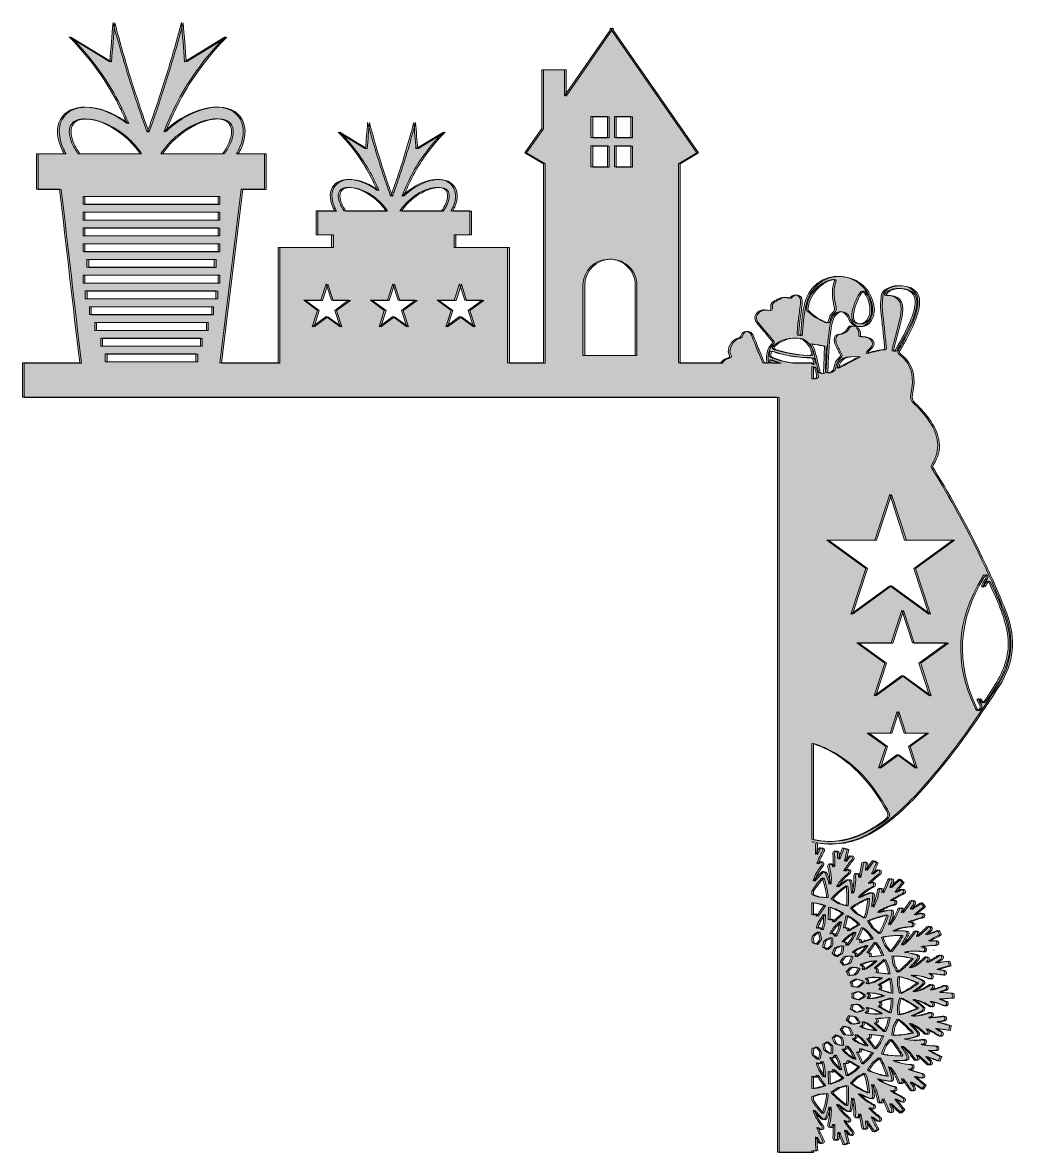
# Model space of a CAD drawing. Extents: x 415 to 2590, y -2736 to -264.
import ezdxf

# ---------------------------------------------------------------- set-up
doc = ezdxf.new("R2010")
doc.units = 0
doc.header["$MEASUREMENT"] = 0
doc.layers.add('Layer 1', color=7, linetype='Continuous')

# ---------------------------------------------------------------- blocks, each defined once
blk = doc.blocks.new('block 2')
at = {"layer": 'Layer 1', "true_color": 0xffffff}
h = blk.add_hatch(color=7, dxfattribs=at)
h.dxf.hatch_style = 2
edge = h.paths.add_edge_path()
edge.add_spline(control_points=[(2552.7, -1715.1), (2584.6, -1665), (2589.9, -1612.4), (2568.8, -1557), (2553.1, -1515.6), (2534.9, -1475.3), (2515.9, -1435.5), (2484.1, -1369.1), (2448.7, -1304.7), (2410.3, -1242), (2408.1, -1238.6), (2405.1, -1235.7), (2408.4, -1230.7), (2429.9, -1198.1), (2422.6, -1166.8), (2403, -1136.6), (2393.3, -1121.7), (2381.3, -1108.6), (2368.2, -1096.7), (2361.9, -1091), (2361, -1085.6), (2362.8, -1077.3), (2369.8, -1043.6), (2367.1, -1012.2), (2336.7, -989.5), (2332.7, -986.5), (2333.6, -984), (2335.5, -980.6), (2340.5, -972), (2345.5, -963.5), (2350.1, -954.8), (2362.4, -931.6), (2374.2, -908.2), (2377.7, -881.8), (2379.4, -868.8), (2376.5, -857.1), (2365.7, -848.4), (2350.9, -836.6), (2320.7, -836.9), (2305.9, -848.8), (2301.2, -852.5), (2297.7, -857.1), (2297.5, -863), (2297.2, -873.2), (2295.6, -883.3), (2296.8, -893.7), (2299.8, -919.6), (2302.3, -945.7), (2304.8, -971.7), (2305.1, -974.4), (2307.4, -979.1), (2302.6, -979.6), (2289.9, -980.9), (2277.6, -984.2), (2264.8, -988.1), (2265.4, -983.4), (2268.2, -982), (2270, -979.8), (2274.2, -974.9), (2281.1, -970.8), (2278.1, -962.8), (2275.1, -955), (2267.7, -952.9), (2260.1, -951.6), (2257.7, -951.2), (2255.2, -951.2), (2252.8, -951.2), (2250.3, -951.3), (2247.8, -950.6), (2248.6, -948), (2250.9, -939.8), (2244.7, -934.6), (2242.1, -928.1), (2253.5, -931), (2263.1, -928.2), (2270.2, -918.9), (2278.4, -908.2), (2280.4, -895.8), (2278, -882.7), (2271.5, -846.9), (2242.7, -821.3), (2206.8, -819.5), (2171.3, -817.7), (2140.9, -840.4), (2130.9, -876.4), (2125.1, -897.4), (2123.7, -918.9), (2121.8, -940.4), (2121.4, -943.8), (2123.2, -949.5), (2117.1, -949), (2112.2, -948.6), (2113.7, -943.5), (2114, -940.4), (2114.7, -930.4), (2115.7, -920.6), (2116.8, -910.8), (2118.3, -899.2), (2120.2, -887.7), (2121.3, -876.1), (2121.7, -870.5), (2120.5, -864.5), (2114.8, -861.4), (2108.9, -858.2), (2103.9, -860.3), (2099.4, -864.5), (2097.8, -865.9), (2096.4, -867.9), (2094, -866.8), (2082.5, -861.6), (2073.6, -868.9), (2064.1, -873), (2059.5, -875.1), (2055.5, -879), (2056, -884.4), (2056.9, -893.2), (2054.4, -895.4), (2045.6, -893.4), (2036.6, -891.2), (2028.5, -895.1), (2023.4, -902.7), (2018.3, -910.6), (2022.8, -917.6), (2027.8, -923.9), (2037.2, -935.4), (2046.9, -946.6), (2056.4, -958.1), (2058.4, -960.6), (2062.3, -963), (2058.3, -967), (2047.3, -978), (2045.6, -991.6), (2047.3, -1006.3), (2047.4, -1007.1), (2047.5, -1007.9), (2047.6, -1008.7), (2047.6, -1008.7), (2038.9, -1008.7), (2038.9, -1008.7), (2038.9, -1008.6), (2038.9, -1008.6), (2038.8, -1008.5), (2034.7, -999.1), (2030.5, -989.7), (2026.6, -980.2), (2022.2, -969.4), (2018.2, -958.5), (2013.6, -947.8), (2011.5, -943), (2007.4, -939.8), (2002, -939.8), (1996.4, -939.8), (1992.4, -943.2), (1991.1, -948.4), (1989.9, -953.1), (1987.3, -953.7), (1983.2, -954.7), (1970.7, -957.9), (1958.8, -979.2), (1964.3, -988.8), (1968.3, -995.8), (1965, -996.8), (1959.7, -998.5), (1953.8, -1000.5), (1949.1, -1003.9), (1946.4, -1008.7), (1946.4, -1008.7), (1898.2, -1008.7), (1898.2, -1008.7), (1898.2, -1008.7), (1884.9, -1008.7), (1884.9, -1008.7), (1884.9, -1008.7), (1853.9, -1008.7), (1853.9, -1008.7), (1853.9, -1008.7), (1853.9, -1000.8), (1853.9, -1000.8), (1853.9, -1000.8), (1853.9, -994.3), (1853.9, -994.3), (1853.9, -994.3), (1853.9, -572.9), (1853.9, -572.9), (1853.9, -572.9), (1894.4, -548.9), (1894.4, -548.9), (1894.4, -548.9), (1707.7, -280.6), (1707.7, -280.6), (1707.7, -280.6), (1707.7, -276.1), (1707.7, -276.1), (1707.7, -276.1), (1706.1, -278.4), (1706.1, -278.4), (1706.1, -278.4), (1704.6, -276.1), (1704.6, -276.1), (1704.6, -276.1), (1704.6, -280.6), (1704.6, -280.6), (1704.6, -280.6), (1604.5, -424.5), (1604.5, -424.5), (1604.5, -424.5), (1604.5, -367.4), (1604.5, -367.4), (1604.5, -367.4), (1554.7, -367.4), (1554.7, -367.4), (1554.7, -367.4), (1554.7, -496), (1554.7, -496), (1554.7, -496), (1517.9, -548.9), (1517.9, -548.9), (1517.9, -548.9), (1558.4, -572.9), (1558.4, -572.9), (1558.4, -572.9), (1558.4, -1008.7), (1558.4, -1008.7), (1558.4, -1008.7), (1480.1, -1008.7), (1480.1, -1008.7), (1480.1, -1008.7), (1480.1, -756.1), (1480.1, -756.1), (1480.1, -756.1), (1363.1, -756.1), (1363.1, -756.1), (1363.1, -756.1), (1363.1, -728.5), (1363.1, -728.5), (1363.1, -728.5), (1397.3, -728.5), (1397.3, -728.5), (1397.3, -728.5), (1397.3, -676.2), (1397.3, -676.2), (1397.3, -676.2), (1356.2, -676.2), (1356.2, -676.2), (1357.9, -673.2), (1359.4, -670.1), (1360.7, -667.1), (1368.6, -648.8), (1367.9, -632.4), (1358.9, -621), (1349.9, -609.5), (1334.1, -605), (1314.5, -608.3), (1296.7, -611.2), (1277.4, -620.4), (1260.1, -634), (1256.1, -637.1), (1252.4, -640.4), (1248.8, -643.8), (1253.5, -632.3), (1258.6, -620.3), (1264.3, -608.6), (1278, -580.3), (1300.7, -543), (1339.5, -503.6), (1339.5, -503.6), (1279.5, -540.3), (1279.5, -540.3), (1278, -521.1), (1276.4, -501.8), (1274.8, -482.6), (1264.8, -520.8), (1252.9, -561), (1238.8, -602.8), (1234.1, -617), (1229.2, -630.8), (1224.3, -644.4), (1219.4, -630.8), (1214.5, -617), (1209.8, -602.8), (1195.7, -561), (1183.9, -520.8), (1173.8, -482.6), (1172.2, -501.8), (1170.7, -521.1), (1169.1, -540.3), (1169.1, -540.3), (1109.1, -503.6), (1109.1, -503.6), (1148, -543), (1170.6, -580.3), (1184.4, -608.6), (1188, -616.2), (1191.4, -623.9), (1194.6, -631.4), (1157.7, -604), (1116.2, -599.2), (1099.2, -621), (1090.2, -632.4), (1089.5, -648.8), (1097.4, -667.1), (1098.6, -670.1), (1100.2, -673.2), (1101.9, -676.2), (1101.9, -676.2), (1060.8, -676.2), (1060.8, -676.2), (1060.8, -676.2), (1060.8, -728.5), (1060.8, -728.5), (1060.8, -728.5), (1095, -728.5), (1095, -728.5), (1095, -728.5), (1095, -756.1), (1095, -756.1), (1095, -756.1), (978, -756.1), (978, -756.1), (978, -756.1), (978, -1008.7), (978, -1008.7), (978, -1008.7), (850, -1008.7), (850, -1008.7), (865.7, -882.1), (881.4, -755.5), (897.1, -628.8), (897.1, -628.8), (947.7, -628.8), (947.7, -628.8), (947.7, -628.8), (947.7, -551.3), (947.7, -551.3), (947.7, -551.3), (886.9, -551.3), (886.9, -551.3), (889.4, -546.8), (891.7, -542.2), (893.6, -537.7), (905.2, -510.6), (904.2, -486.3), (890.9, -469.3), (877.5, -452.4), (854.2, -445.7), (825.1, -450.5), (798.7, -454.9), (770.1, -468.4), (744.5, -488.6), (738.5, -493.2), (732.9, -498.1), (727.7, -503.2), (734.6, -486.2), (742.2, -468.3), (750.6, -451.1), (771, -409), (804.5, -353.7), (862.1, -295.4), (862.1, -295.4), (773.2, -349.8), (773.2, -349.8), (770.9, -321.2), (768.5, -292.7), (766.2, -264.1), (751.3, -320.9), (733.7, -380.5), (712.9, -442.4), (705.8, -463.4), (698.6, -483.9), (691.3, -504), (684, -483.9), (676.8, -463.4), (669.8, -442.4), (648.9, -380.5), (631.3, -320.9), (616.4, -264.1), (614.1, -292.7), (611.8, -321.2), (609.4, -349.8), (609.4, -349.8), (520.6, -295.4), (520.6, -295.4), (578.1, -353.7), (611.6, -409), (632.1, -451.1), (637.5, -462.2), (642.5, -473.6), (647.3, -484.9), (592.5, -444.1), (531.1, -437.1), (505.8, -469.3), (492.4, -486.3), (491.4, -510.6), (503.1, -537.7), (505, -542.2), (507.2, -546.8), (509.8, -551.3), (509.8, -551.3), (448.9, -551.3), (448.9, -551.3), (448.9, -551.3), (448.9, -628.8), (448.9, -628.8), (448.9, -628.8), (499.5, -628.8), (499.5, -628.8), (514.2, -755.4), (528.8, -882.1), (543.5, -1008.7), (543.5, -1008.7), (418.5, -1008.7), (418.5, -1008.7), (418.5, -1008.7), (418.5, -1083.9), (418.5, -1083.9), (418.5, -1083.9), (1778, -1083.9), (1778, -1083.9), (1778, -1083.9), (1846.7, -1083.9), (1846.7, -1083.9), (1846.7, -1083.9), (1906.1, -1083.9), (1906.1, -1083.9), (1906.1, -1083.9), (1935.4, -1083.9), (1935.4, -1083.9), (1935.4, -1083.9), (1998.9, -1083.9), (1998.9, -1083.9), (1998.9, -1083.9), (2013.3, -1083.9), (2013.3, -1083.9), (2013.3, -1083.9), (2070.1, -1083.9), (2070.1, -1083.9), (2070.3, -1084.3), (2070.4, -1084.8), (2070.6, -1085.3), (2070.6, -1085.3), (2070.6, -1090.4), (2070.6, -1090.4), (2070.6, -1090.4), (2070.6, -1479.9), (2070.6, -1479.9), (2070.6, -1479.9), (2070.6, -1727.2), (2070.6, -1727.2), (2070.6, -1727.2), (2070.6, -1834.7), (2070.6, -1834.7), (2070.6, -1834.7), (2070.6, -2009.3), (2070.6, -2009.3), (2070.6, -2009.3), (2070.6, -2017.6), (2070.6, -2017.6), (2070.6, -2017.6), (2070.6, -2735.9), (2070.6, -2735.9), (2070.6, -2735.9), (2145.7, -2735.9), (2145.7, -2735.9), (2145.7, -2735.9), (2145.7, -2733), (2145.7, -2733), (2148.8, -2732.7), (2152, -2732.4), (2155.1, -2732), (2154.3, -2727.6), (2153.5, -2705.9), (2154, -2702.4), (2154.9, -2702.5), (2154.9, -2703.4), (2155.2, -2703.9), (2156.6, -2706.8), (2158, -2709.7), (2159.5, -2712.5), (2159.8, -2713.2), (2160.2, -2713.9), (2160.7, -2714.5), (2162.4, -2716.6), (2165, -2717), (2167.2, -2715.7), (2168.9, -2714.7), (2170.5, -2711.9), (2169.2, -2709.5), (2168.8, -2708.7), (2168.4, -2707.9), (2168, -2707.1), (2164.2, -2699.6), (2160.6, -2692.1), (2157.6, -2684.3), (2157.4, -2683.6), (2157.2, -2682.8), (2156.9, -2682.1), (2156.9, -2682), (2157, -2681.9), (2157.1, -2681.7), (2157.9, -2681.9), (2158.2, -2682.7), (2158.8, -2683.3), (2159.3, -2683.8), (2159.8, -2684.5), (2160.4, -2685), (2162.5, -2686.7), (2165, -2686.7), (2167, -2685), (2168.9, -2683.3), (2169.2, -2680.7), (2167.8, -2678.5), (2167.3, -2677.6), (2166.6, -2676.8), (2165.9, -2676.1), (2161.4, -2670.5), (2157.6, -2664.6), (2154.3, -2658.3), (2151.9, -2653.9), (2150.2, -2649.2), (2148.6, -2644), (2149.7, -2644.4), (2150.1, -2645), (2150.5, -2645.5), (2155.3, -2651.6), (2160.6, -2657.3), (2166.3, -2662.6), (2169.7, -2665.8), (2173.7, -2664.9), (2175.6, -2660.6), (2178.6, -2653.5), (2181.1, -2646.2), (2183, -2638.6), (2183.2, -2638), (2183.4, -2637.3), (2183.8, -2636.4), (2184.4, -2637.4), (2184.3, -2638.3), (2184.4, -2639.1), (2184.5, -2639.9), (2184.7, -2640.7), (2184.7, -2641.5), (2185.2, -2647.7), (2184.8, -2654), (2183.9, -2660.2), (2183.2, -2665), (2182.3, -2669.7), (2180.9, -2674.3), (2180.7, -2674.9), (2180.6, -2675.6), (2180.5, -2676.3), (2180.4, -2678.6), (2181.8, -2680.6), (2183.9, -2681.3), (2186.2, -2682.1), (2188.6, -2681.2), (2189.8, -2679.1), (2190.3, -2678.1), (2190.6, -2677), (2191, -2675.9), (2191.1, -2675.5), (2191.1, -2675), (2191.7, -2674.8), (2192.3, -2675), (2192.3, -2675.7), (2192.3, -2676.2), (2192.4, -2678.2), (2192.4, -2680.3), (2192.5, -2682.4), (2192.6, -2689.3), (2192.6, -2696.3), (2191.9, -2703.2), (2191.9, -2703.7), (2191.8, -2704.2), (2191.9, -2704.6), (2192, -2707.3), (2194, -2709.4), (2196.6, -2709.6), (2199.2, -2709.7), (2201.6, -2708), (2201.9, -2705.2), (2202.2, -2702.3), (2202.3, -2699.3), (2202.5, -2696.3), (2202.5, -2695.1), (2202.6, -2693.8), (2202.7, -2692.6), (2202.7, -2692.4), (2202.9, -2692.2), (2203, -2692.1), (2203.7, -2692.2), (2203.7, -2692.9), (2203.9, -2693.4), (2207.2, -2701.5), (2210.5, -2709.7), (2213.8, -2717.8), (2213.9, -2718.1), (2214, -2718.4), (2214.2, -2718.8), (2214.3, -2719), (2214.3, -2719.2), (2214.3, -2719.4), (2217.7, -2718.3), (2221, -2717.2), (2224.4, -2716.1), (2224.2, -2715.9), (2224.1, -2715.6), (2224, -2715.2), (2222.7, -2710), (2221.4, -2704.8), (2220.1, -2699.6), (2219.2, -2696), (2218.3, -2692.5), (2217.5, -2688.9), (2217.3, -2688.4), (2217.1, -2687.8), (2217.3, -2687.3), (2218.4, -2687.5), (2218.7, -2688.4), (2219.3, -2689.1), (2221.3, -2691.5), (2223.3, -2694.1), (2225.3, -2696.5), (2226.2, -2697.6), (2227.2, -2698.5), (2228.7, -2698.8), (2230.6, -2699.2), (2232.3, -2698.6), (2233.5, -2697.1), (2234.9, -2695.4), (2235.3, -2693.6), (2234.2, -2691.7), (2233.7, -2690.8), (2233, -2690), (2232.3, -2689.2), (2227.1, -2682.7), (2221.9, -2676.2), (2217.4, -2669.1), (2216.9, -2668.3), (2216.4, -2667.4), (2215.8, -2666.6), (2216.7, -2666.1), (2217, -2666.8), (2217.4, -2667), (2218.5, -2667.7), (2219.4, -2668.6), (2220.5, -2669.1), (2222.7, -2670.2), (2225.2, -2669.4), (2226.6, -2667.5), (2227.9, -2665.6), (2227.8, -2662.9), (2226.1, -2661.2), (2225.2, -2660.3), (2224.2, -2659.5), (2223.2, -2658.7), (2217.7, -2654.2), (2212.6, -2649.1), (2208, -2643.5), (2205.3, -2640.1), (2203, -2636.4), (2200.8, -2632.7), (2200.5, -2632.3), (2200.4, -2631.9), (2200.2, -2631.5), (2201.1, -2631.1), (2201.4, -2631.8), (2201.8, -2632.1), (2204.1, -2633.9), (2206.5, -2635.7), (2208.8, -2637.6), (2212.8, -2640.8), (2217.3, -2643.3), (2221.6, -2646.1), (2225.3, -2648.5), (2229.3, -2645.7), (2229.8, -2642.5), (2230.8, -2636.2), (2232, -2629.9), (2232.2, -2623.5), (2232.3, -2621.4), (2232.4, -2619.2), (2232.9, -2617.2), (2233.6, -2617.4), (2233.6, -2617.9), (2233.8, -2618.3), (2235.9, -2624.4), (2237.2, -2630.6), (2237.7, -2637), (2238.1, -2642.8), (2238.5, -2648.6), (2237.9, -2654.5), (2237.8, -2655), (2237.8, -2655.6), (2237.9, -2656.2), (2238.3, -2658.6), (2240.2, -2660.3), (2242.6, -2660.4), (2245.2, -2660.6), (2247.3, -2659.1), (2247.8, -2656.5), (2248.1, -2655), (2248.1, -2653.5), (2248.2, -2652), (2249.1, -2652), (2249.1, -2652.7), (2249.3, -2653.3), (2251, -2659.6), (2252.4, -2665.9), (2253.5, -2672.3), (2253.9, -2675.3), (2254.3, -2678.2), (2254.9, -2681.1), (2255.6, -2685.1), (2259.9, -2686.9), (2263, -2684.4), (2264.6, -2683.1), (2265.2, -2681.3), (2264.8, -2679.2), (2264.3, -2676.1), (2263.8, -2673.1), (2263.3, -2670.1), (2263.2, -2669.1), (2262.8, -2668.1), (2263.2, -2667.1), (2263.7, -2667), (2263.8, -2667.4), (2264, -2667.6), (2266.1, -2670.3), (2277.8, -2687.9), (2279.8, -2691.2), (2282.9, -2689.5), (2286, -2687.7), (2289, -2685.9), (2289, -2685.8), (2288.9, -2685.8), (2288.9, -2685.7), (2288.5, -2685.1), (2288.2, -2684.5), (2287.9, -2683.9), (2284.2, -2676.4), (2280.6, -2669), (2276.9, -2661.5), (2276.5, -2660.6), (2275.8, -2659.7), (2276.2, -2658.6), (2276.2, -2658.6), (2276.2, -2658.6), (2276.2, -2658.6), (2276.2, -2658.6), (2276.2, -2658.6), (2276.2, -2658.6), (2276.2, -2658.7), (2276, -2658.7), (2276.1, -2658.6), (2276.1, -2658.6), (2276.1, -2658.6), (2276.1, -2658.6), (2276, -2658.5), (2276.1, -2658.3), (2276.1, -2658.6), (2276.1, -2658.6), (2276.1, -2658.6), (2276.2, -2658.6), (2276.1, -2658.6), (2276.2, -2658.5), (2276.1, -2658.5), (2276.2, -2658.5), (2276.2, -2658.6), (2276.2, -2658.6), (2276.2, -2658.6), (2276.2, -2658.6), (2276.3, -2658.6), (2276.3, -2658.6), (2276.3, -2658.6), (2276.2, -2658.6), (2279.4, -2661.3), (2282.6, -2664), (2285.8, -2666.6), (2286.4, -2667.1), (2287.1, -2667.5), (2287.8, -2667.8), (2290.1, -2668.8), (2292.4, -2668.1), (2293.8, -2666.1), (2295.1, -2664.3), (2295, -2661.7), (2293.5, -2660.1), (2292.8, -2659.2), (2291.8, -2658.6), (2291, -2657.8), (2284.7, -2652.8), (2278.5, -2647.6), (2272.8, -2641.8), (2272.2, -2641.2), (2271.5, -2640.5), (2270.9, -2639.8), (2270.5, -2639.4), (2270.7, -2639), (2271, -2638.6), (2271, -2638.6), (2271, -2638.6), (2271, -2638.6), (2271, -2638.6), (2270.8, -2638.7), (2270.8, -2638.7), (2270.8, -2638.7), (2270.9, -2638.6), (2270.9, -2638.6), (2270.9, -2638.6), (2271, -2638.6), (2271, -2638.6), (2271, -2638.6), (2271, -2638.6), (2271, -2638.6), (2271, -2638.6), (2271, -2638.6), (2271, -2638.6), (2272, -2639.8), (2273.4, -2640.2), (2274.7, -2640.7), (2277.3, -2641.7), (2279.9, -2640.6), (2281.1, -2638.2), (2282.2, -2635.8), (2281.4, -2633.2), (2279, -2631.7), (2278.5, -2631.4), (2278, -2631.2), (2277.5, -2630.9), (2272, -2628.2), (2266.8, -2624.9), (2261.8, -2621.3), (2256.5, -2617.6), (2252, -2613.2), (2247.8, -2608.4), (2247.7, -2608.4), (2247.7, -2608.4), (2247.7, -2608.4), (2247.7, -2608.3), (2247.7, -2608.3), (2247.7, -2608.2), (2247.7, -2608.2), (2247.7, -2608.1), (2247.7, -2608.1), (2247.7, -2608), (2247.8, -2608), (2247.8, -2608), (2247.8, -2608), (2247.8, -2608.1), (2247.7, -2608.2), (2247.7, -2608.3), (2247.7, -2608.3), (2247.7, -2608.3), (2247.8, -2608.3), (2247.8, -2608.4), (2247.8, -2608.4), (2248.4, -2608), (2249, -2608.3), (2249.6, -2608.6), (2252.6, -2610.1), (2255.8, -2611.5), (2258.8, -2613), (2263, -2615.1), (2267.5, -2616.5), (2271.9, -2618.1), (2275.7, -2619.6), (2279.1, -2617), (2279, -2612.9), (2278.9, -2605.3), (2278.4, -2597.6), (2277, -2590.1), (2276.9, -2589.4), (2276.8, -2588.7), (2276.8, -2588), (2276.8, -2587.9), (2276.9, -2587.7), (2277.1, -2587.4), (2278.1, -2588.1), (2278.5, -2589.2), (2279, -2590.2), (2283.2, -2597.5), (2285.8, -2605.3), (2287.7, -2613.5), (2288.5, -2616.8), (2289.1, -2620.2), (2289.7, -2623.6), (2290, -2625.4), (2290.9, -2626.7), (2292.6, -2627.5), (2295.7, -2628.9), (2299.2, -2627), (2299.5, -2623.6), (2299.7, -2622.1), (2299.5, -2620.5), (2299.5, -2618.9), (2300.4, -2618.9), (2300.5, -2619.7), (2300.8, -2620.2), (2304.8, -2627.9), (2308, -2635.8), (2311, -2643.8), (2311.3, -2644.5), (2311.5, -2645.3), (2311.9, -2646), (2313.1, -2648.3), (2315.5, -2649.3), (2318, -2648.6), (2320.3, -2647.9), (2321.6, -2645.8), (2321.4, -2643.3), (2321.3, -2642.5), (2321, -2641.7), (2320.7, -2641), (2319.7, -2638.2), (2318.6, -2635.4), (2317.5, -2632.7), (2317.2, -2631.7), (2316.5, -2630.9), (2316.7, -2629.8), (2317.3, -2629.7), (2317.6, -2630.1), (2317.9, -2630.4), (2324.3, -2636.5), (2330.7, -2642.7), (2337.1, -2648.9), (2337.4, -2649.2), (2337.7, -2649.6), (2338, -2650), (2340.6, -2647.6), (2343.2, -2645.3), (2345.8, -2642.9), (2345.5, -2642.6), (2345.2, -2642.1), (2344.7, -2641.5), (2339.4, -2634.9), (2334.2, -2628.2), (2329.1, -2621.5), (2328.7, -2621), (2328.1, -2620.6), (2328.2, -2619.8), (2328.2, -2619.8), (2328.2, -2619.8), (2328.1, -2619.8), (2328.1, -2619.8), (2328.1, -2619.8), (2328.1, -2619.7), (2328, -2619.7), (2327.9, -2619.6), (2327.7, -2619.5), (2328.1, -2619.2), (2328.2, -2619.4), (2328.1, -2619.7), (2328.2, -2619.7), (2328.2, -2619.7), (2328.2, -2619.8), (2328.2, -2619.8), (2328.2, -2619.8), (2328.2, -2619.8), (2328.9, -2619.6), (2329.5, -2620), (2330, -2620.3), (2332.7, -2621.7), (2335.3, -2623.1), (2337.9, -2624.4), (2338.8, -2624.9), (2339.8, -2625.3), (2340.7, -2625.6), (2343, -2626.3), (2345.5, -2625.2), (2346.5, -2623.1), (2347.6, -2620.9), (2347.1, -2618.3), (2345.2, -2616.9), (2344.4, -2616.3), (2343.4, -2615.9), (2342.5, -2615.4), (2334.9, -2611.5), (2327.3, -2607.6), (2320.2, -2602.8), (2319.6, -2602.4), (2318.7, -2602.2), (2318.6, -2601.3), (2318.6, -2601.3), (2318.6, -2601.3), (2318.6, -2601.3), (2318.6, -2601.3), (2318.6, -2601.3), (2318.6, -2601.2), (2318.5, -2601.3), (2318.4, -2601.3), (2318.3, -2601.3), (2318.2, -2601.2), (2318, -2601.1), (2317.8, -2601), (2318.2, -2600.6), (2318.5, -2600.7), (2318.6, -2601.2), (2318.6, -2601.2), (2318.6, -2601.2), (2318.6, -2601.2), (2318.6, -2601.2), (2318.6, -2601.3), (2318.6, -2601.3), (2320, -2600.9), (2321.3, -2601.7), (2322.6, -2601.9), (2325.2, -2602.2), (2327.4, -2600.9), (2328.2, -2598.5), (2329.1, -2596.1), (2328.1, -2593.6), (2325.8, -2592.5), (2325.1, -2592.1), (2324.3, -2591.9), (2323.5, -2591.7), (2316.4, -2589.9), (2309.6, -2587.3), (2303, -2584.2), (2298.8, -2582.2), (2294.9, -2579.6), (2291.1, -2576.9), (2290.6, -2576.5), (2289.9, -2576.2), (2289.7, -2575.2), (2291.9, -2575.8), (2293.9, -2576.2), (2296, -2576.8), (2301.6, -2578.3), (2307.3, -2579.5), (2313.1, -2580), (2313.7, -2580), (2314.2, -2580.2), (2314.8, -2580.3), (2319.1, -2581.1), (2322.1, -2577.9), (2321.1, -2573.6), (2319.5, -2566.7), (2317.5, -2559.9), (2315, -2553.3), (2314.6, -2552.4), (2314.2, -2551.4), (2313.9, -2550.5), (2313.8, -2550.1), (2313.8, -2549.6), (2313.8, -2549.2), (2313.8, -2549.2), (2313.8, -2549.2), (2313.8, -2549.2), (2313.8, -2549.2), (2313.7, -2549.1), (2313.7, -2549.1), (2313.7, -2549), (2313.6, -2549), (2313.5, -2548.9), (2313.6, -2548.9), (2313.7, -2548.9), (2313.7, -2548.9), (2313.7, -2549), (2313.7, -2549), (2313.7, -2549.1), (2313.8, -2549.1), (2313.8, -2549.1), (2313.8, -2549.1), (2313.8, -2549.2), (2313.8, -2549.2), (2313.8, -2549.2), (2315.3, -2549.8), (2316, -2551.1), (2316.9, -2552.2), (2322.5, -2558.5), (2326.6, -2565.7), (2330.1, -2573.3), (2331.3, -2575.8), (2332.2, -2578.3), (2333.3, -2580.8), (2333.6, -2581.6), (2333.9, -2582.4), (2334.3, -2583), (2335.5, -2585), (2337.8, -2585.8), (2339.9, -2585.1), (2342.2, -2584.3), (2343.5, -2582.6), (2343.4, -2580.2), (2343.3, -2579.3), (2343.1, -2578.4), (2342.8, -2577.5), (2342.6, -2576.7), (2342.3, -2575.8), (2341.9, -2574.7), (2343.1, -2575), (2343.5, -2575.8), (2344, -2576.5), (2349.4, -2583), (2354.1, -2590), (2358.7, -2597.1), (2359.2, -2597.8), (2359.7, -2598.7), (2360.2, -2599.4), (2362, -2601.5), (2364.7, -2601.9), (2367, -2600.4), (2369.1, -2599), (2369.8, -2596.4), (2368.6, -2594), (2367.4, -2591.7), (2365.9, -2589.6), (2364.4, -2587.4), (2363.4, -2585.8), (2362.2, -2584.3), (2361.4, -2582.6), (2362, -2582.1), (2362.4, -2582.5), (2362.7, -2582.8), (2370.3, -2587.5), (2377.8, -2592.2), (2385.4, -2596.9), (2385.7, -2597.1), (2386, -2597.3), (2386.4, -2597.5), (2388.4, -2594.8), (2390.5, -2591.9), (2392.5, -2589.1), (2392.4, -2589), (2392.3, -2588.9), (2392.2, -2588.8), (2385, -2582.8), (2377.8, -2576.8), (2370.7, -2570.8), (2370.5, -2570.6), (2370.4, -2570.4), (2370.3, -2570.2), (2370.8, -2569.6), (2371.3, -2570.1), (2371.7, -2570.2), (2374.9, -2571), (2378.1, -2571.9), (2381.3, -2572.8), (2382.4, -2573.1), (2383.5, -2573.3), (2384.7, -2573.3), (2387.1, -2573.2), (2388.9, -2571.6), (2389.3, -2569.4), (2389.7, -2566.9), (2388.6, -2564.7), (2386.4, -2563.8), (2385.5, -2563.4), (2384.4, -2563.2), (2383.5, -2562.9), (2375.3, -2560.8), (2367.2, -2558.4), (2359.3, -2555.3), (2358.7, -2555.1), (2358.1, -2554.9), (2357.6, -2554.3), (2357.9, -2553.6), (2358.5, -2554), (2359, -2553.9), (2359.5, -2553.9), (2360.1, -2553.9), (2360.7, -2553.9), (2361.7, -2553.9), (2362.7, -2553.8), (2363.7, -2553.3), (2365.5, -2552.3), (2366.4, -2550.8), (2366.3, -2548.8), (2366.3, -2546.9), (2365.4, -2545.3), (2363.6, -2544.4), (2362.5, -2543.9), (2361.4, -2543.8), (2360.3, -2543.8), (2351.6, -2543.5), (2343, -2542.1), (2334.7, -2539.6), (2331.4, -2538.6), (2328.3, -2537.2), (2325.1, -2535.9), (2324.8, -2535.8), (2324.2, -2535.7), (2324.2, -2534.9), (2325.5, -2534.6), (2326.8, -2534.7), (2328.2, -2534.8), (2334.9, -2535.1), (2341.6, -2535.1), (2348.4, -2534.5), (2348.8, -2534.5), (2349.3, -2534.5), (2349.7, -2534.5), (2354, -2534.1), (2355.8, -2529.8), (2354.1, -2526.4), (2350.6, -2519.4), (2346.9, -2512.4), (2342.5, -2505.9), (2342.2, -2505.4), (2341.9, -2504.9), (2341.7, -2504.4), (2341.6, -2504.3), (2341.7, -2504.2), (2341.7, -2504.1), (2342.6, -2503.8), (2343, -2504.6), (2343.5, -2504.9), (2350.7, -2510), (2356.8, -2516.4), (2362.1, -2523.4), (2364, -2525.9), (2365.7, -2528.4), (2367.5, -2531), (2367.9, -2531.6), (2368.3, -2532.4), (2368.8, -2532.9), (2370.6, -2534.8), (2373.2, -2535.1), (2375.4, -2533.6), (2377.3, -2532.3), (2378.1, -2529.8), (2377.1, -2527.6), (2376.7, -2526.6), (2376, -2525.8), (2375.5, -2524.9), (2375.2, -2524.3), (2374.7, -2523.8), (2374.9, -2523.1), (2374.9, -2523.1), (2374.9, -2523.1), (2374.9, -2523.1), (2374.8, -2523.1), (2374.8, -2523.1), (2374.8, -2523), (2374.7, -2523), (2374.7, -2523), (2374.7, -2523), (2374.6, -2522.8), (2374.7, -2522.8), (2374.8, -2523), (2374.9, -2523), (2374.9, -2523), (2374.9, -2523), (2374.9, -2523.1), (2374.9, -2523.1), (2374.9, -2523.1), (2376, -2523.5), (2376.8, -2524.3), (2377.6, -2525), (2384.1, -2530.2), (2390, -2535.9), (2395.8, -2541.7), (2396.4, -2542.4), (2397, -2543.1), (2397.8, -2543.6), (2399.8, -2545.3), (2402.4, -2545.1), (2404.3, -2543.4), (2406.2, -2541.7), (2406.5, -2539), (2405, -2536.9), (2404.5, -2536.1), (2403.8, -2535.5), (2403.2, -2534.8), (2401.3, -2533), (2399.4, -2531.1), (2397.6, -2529.3), (2396.8, -2528.6), (2396.1, -2527.8), (2395.5, -2527.2), (2395.8, -2526.4), (2396.3, -2526.7), (2396.6, -2526.8), (2405.1, -2529.9), (2413.5, -2533), (2422, -2536.1), (2422.2, -2536.1), (2422.4, -2536.2), (2422.7, -2536.3), (2424.1, -2533.1), (2425.5, -2530), (2426.9, -2526.7), (2426.6, -2526.6), (2426.3, -2526.5), (2426, -2526.3), (2418.4, -2522.3), (2410.7, -2518.2), (2403.1, -2514.1), (2402.7, -2513.9), (2402.3, -2513.6), (2402, -2513.4), (2402.1, -2512.6), (2402.6, -2512.7), (2403, -2512.8), (2405.5, -2512.9), (2408, -2513), (2410.5, -2513.2), (2412.2, -2513.4), (2414, -2513.5), (2415.7, -2513.2), (2418, -2512.9), (2419.6, -2511.1), (2419.9, -2508.9), (2420.2, -2506.8), (2419, -2504.5), (2416.9, -2503.7), (2416.3, -2503.4), (2415.6, -2503.3), (2414.9, -2503.3), (2410.5, -2503), (2406, -2502.9), (2401.6, -2502.5), (2397.4, -2502.1), (2393.2, -2501.5), (2389, -2501), (2387.8, -2500.8), (2386.5, -2500.5), (2385.2, -2500.3), (2385.3, -2499.4), (2386.2, -2499.6), (2386.7, -2499.4), (2387.8, -2499.1), (2389, -2499.1), (2390, -2498.7), (2392.5, -2497.7), (2393.7, -2495.4), (2393.2, -2492.9), (2392.7, -2490.4), (2390.2, -2488.7), (2387.5, -2489), (2386.9, -2489.1), (2386.2, -2489.4), (2385.5, -2489.4), (2379.3, -2490.3), (2373.1, -2490.9), (2366.8, -2490.8), (2360.8, -2490.8), (2355, -2489.9), (2349.1, -2488.6), (2349.5, -2487.6), (2350.1, -2487.6), (2350.7, -2487.5), (2358.5, -2486.5), (2366.1, -2484.6), (2373.7, -2482.4), (2377.9, -2481.2), (2379.1, -2476.7), (2376.6, -2473.5), (2371.6, -2467.2), (2366.4, -2461.2), (2360.7, -2455.6), (2360.4, -2455.3), (2360.1, -2454.9), (2359.8, -2454.5), (2359.8, -2454.5), (2359.8, -2454.3), (2359.8, -2454.2), (2360.7, -2453.9), (2361.3, -2454.5), (2362, -2454.8), (2371.3, -2458.9), (2379.4, -2464.8), (2386.8, -2471.6), (2388.1, -2472.8), (2389.3, -2474), (2390.5, -2475.2), (2390.9, -2475.6), (2391.3, -2476), (2391.7, -2476.4), (2394.1, -2478.3), (2396.8, -2478.3), (2398.8, -2476.2), (2400.7, -2474.3), (2400.6, -2471.1), (2398.9, -2469.4), (2398.4, -2468.8), (2397.8, -2468.3), (2397.3, -2467.6), (2396.9, -2467.2), (2396.1, -2466.9), (2396.2, -2466), (2397, -2465.9), (2397.6, -2466.4), (2398.3, -2466.8), (2406, -2470.6), (2413.2, -2475.1), (2420.4, -2479.8), (2421.3, -2480.3), (2422.1, -2480.9), (2423, -2481.4), (2425.2, -2482.4), (2427.7, -2481.8), (2429.1, -2479.9), (2430.6, -2477.9), (2430.6, -2475.5), (2428.9, -2473.6), (2428.3, -2473), (2427.5, -2472.4), (2426.8, -2471.9), (2424.1, -2470.2), (2421.4, -2468.5), (2418.7, -2466.7), (2418.1, -2466.3), (2417.2, -2466.1), (2417, -2465), (2418.7, -2465.2), (2420.4, -2465.3), (2422, -2465.6), (2429.8, -2466.7), (2437.5, -2467.8), (2445.3, -2468.9), (2446.1, -2465.5), (2446.8, -2462.1), (2447.4, -2458.7), (2447.3, -2458.6), (2447.1, -2458.6), (2446.9, -2458.5), (2438.6, -2456.1), (2430.3, -2453.7), (2422, -2451.3), (2421.5, -2451.2), (2420.8, -2451.2), (2420.6, -2450.6), (2420.9, -2449.8), (2421.7, -2449.9), (2422.3, -2449.8), (2425.5, -2449.3), (2428.6, -2448.9), (2431.8, -2448.4), (2432.6, -2448.2), (2433.4, -2448.1), (2434.1, -2447.8), (2436.6, -2446.8), (2437.7, -2444.6), (2437.2, -2442), (2436.8, -2440.2), (2434.6, -2437.9), (2432.1, -2438.2), (2430.1, -2438.4), (2428.1, -2438.8), (2426, -2439.1), (2418.9, -2440.2), (2411.8, -2441), (2404.6, -2441.5), (2403.6, -2441.6), (2402.6, -2441.7), (2401.6, -2441.4), (2401.7, -2440.5), (2402.5, -2440.6), (2402.9, -2440.3), (2403.8, -2439.9), (2404.8, -2439.6), (2405.7, -2439.1), (2407.9, -2437.8), (2408.9, -2435.5), (2408.1, -2433.3), (2407.3, -2431.2), (2405.7, -2429.6), (2402.8, -2429.8), (2402, -2429.9), (2401.2, -2430.2), (2400.5, -2430.5), (2393.7, -2433.2), (2386.7, -2435.1), (2379.5, -2436.5), (2374.5, -2437.4), (2369.5, -2437.7), (2364.5, -2437.5), (2364.3, -2437.5), (2364.1, -2437.4), (2363.8, -2437.3), (2363.9, -2436.4), (2364.8, -2436.4), (2365.3, -2436.2), (2369.2, -2434.5), (2373.1, -2433), (2377, -2431.3), (2380.4, -2429.7), (2383.7, -2428), (2387, -2426.1), (2390.5, -2424.2), (2390.7, -2420), (2387.6, -2417.3), (2381.8, -2412.3), (2375.7, -2407.7), (2369.3, -2403.5), (2368.7, -2403.2), (2368.1, -2402.8), (2367.6, -2402.4), (2367.4, -2402.2), (2367.4, -2401.8), (2367.6, -2401.5), (2367.6, -2401.5), (2367.5, -2401.5), (2367.5, -2401.5), (2367.5, -2401.5), (2367.4, -2401.5), (2367.4, -2401.5), (2367.3, -2401.6), (2367.1, -2401.7), (2367.1, -2401.6), (2366.8, -2401.4), (2366.9, -2401.4), (2367.2, -2401.5), (2367.3, -2401.5), (2367.3, -2401.5), (2367.4, -2401.5), (2367.5, -2401.5), (2367.5, -2401.5), (2367.6, -2401.4), (2367.6, -2401.5), (2367.6, -2401.5), (2367.6, -2401.5), (2379.8, -2403.8), (2390.7, -2408.9), (2401.1, -2415.5), (2401.9, -2416), (2402.6, -2416.6), (2403.4, -2417), (2405.8, -2418.1), (2408.3, -2417.4), (2409.8, -2415.3), (2411.1, -2413.4), (2410.8, -2410.7), (2409.2, -2409), (2408.5, -2408.4), (2407.7, -2407.9), (2407, -2407.4), (2406.3, -2406.8), (2405.4, -2406.5), (2404.7, -2405.4), (2406, -2405.7), (2407.1, -2406), (2408.2, -2406.2), (2416.2, -2408.3), (2424.1, -2411.2), (2431.8, -2414.2), (2432.6, -2414.4), (2433.3, -2414.7), (2434.1, -2415), (2436.1, -2416), (2439.2, -2414.9), (2440.3, -2412.3), (2441.4, -2410), (2440.5, -2407.2), (2438, -2405.9), (2436.5, -2405.1), (2434.9, -2404.5), (2433.3, -2403.9), (2431.3, -2403.1), (2429.2, -2402.5), (2427.2, -2401.7), (2426.6, -2401.5), (2425.9, -2401.4), (2425.5, -2400.5), (2427.8, -2400.2), (2430, -2399.9), (2432.2, -2399.8), (2438.5, -2399.3), (2444.7, -2398.7), (2451, -2398.5), (2452, -2398.4), (2452.8, -2398.4), (2453.4, -2398.3), (2453.4, -2397.2), (2453.4, -2396), (2453.4, -2394.9), (2453.4, -2392.6), (2453.4, -2390.2), (2453.3, -2387.9), (2449.4, -2387.6), (2445.4, -2387.2), (2441.4, -2386.9), (2437, -2386.6), (2432.6, -2386.3), (2428.1, -2386.1), (2427.1, -2386), (2426.2, -2385.9), (2425.1, -2385.9), (2425.5, -2385), (2426.2, -2384.9), (2426.8, -2384.7), (2429.8, -2383.5), (2432.8, -2382.4), (2435.8, -2381.3), (2436.6, -2381), (2437.5, -2380.6), (2438.3, -2380.2), (2440.4, -2378.9), (2441.2, -2376.6), (2440.5, -2374.3), (2439.8, -2372.1), (2437.6, -2370.7), (2435.1, -2370.9), (2434, -2371), (2433, -2371.6), (2431.9, -2372), (2423.8, -2375.1), (2415.7, -2378), (2407.3, -2380.2), (2406.5, -2380.4), (2405.8, -2380.7), (2405, -2380.3), (2405, -2380.3), (2405, -2380.3), (2404.9, -2380.4), (2404.9, -2380.6), (2404.9, -2380.7), (2404.8, -2380.5), (2404.8, -2380.4), (2404.9, -2380.3), (2404.9, -2380.3), (2405, -2380.3), (2405, -2380.3), (2405, -2380.3), (2406.2, -2379.4), (2407.4, -2378.6), (2408.5, -2377.8), (2409.7, -2376.9), (2410.4, -2375.8), (2410.5, -2374.3), (2411, -2370.4), (2407.2, -2367.6), (2403.6, -2369.1), (2402.7, -2369.5), (2402, -2370), (2401.3, -2370.5), (2394.3, -2375), (2387, -2378.8), (2379.3, -2381.6), (2375.4, -2382.9), (2371.5, -2383.9), (2367.4, -2384.7), (2367.1, -2383.8), (2367.8, -2383.6), (2368.2, -2383.4), (2370.5, -2381.7), (2372.9, -2380.2), (2375.3, -2378.6), (2379.7, -2375.7), (2383.6, -2372.2), (2387.6, -2368.8), (2390.9, -2366.1), (2390.4, -2362), (2386.7, -2359.9), (2379.6, -2355.9), (2372.2, -2352.6), (2364.6, -2349.7), (2364.1, -2349.5), (2363.5, -2349.5), (2363.5, -2348.7), (2364.1, -2348.3), (2364.8, -2348.4), (2365.4, -2348.5), (2372.6, -2348.7), (2379.7, -2349.4), (2386.7, -2351.3), (2391.2, -2352.5), (2395.7, -2353.8), (2400.1, -2355.6), (2400.6, -2355.8), (2401.1, -2356), (2401.7, -2356.2), (2404.3, -2357), (2406.8, -2355.9), (2407.9, -2353.4), (2409, -2350.9), (2408, -2348.4), (2405.5, -2347), (2404.5, -2346.4), (2403.3, -2346), (2402.2, -2345.4), (2402.2, -2344.7), (2402.7, -2344.8), (2403.1, -2344.8), (2408.1, -2344.8), (2412.9, -2345.3), (2417.8, -2346), (2422.3, -2346.6), (2426.8, -2347.3), (2431.3, -2348), (2434.2, -2348.4), (2436.7, -2346.6), (2437.2, -2344), (2437.7, -2341.2), (2436.2, -2338.8), (2433.2, -2338.1), (2430.3, -2337.5), (2427.4, -2337.2), (2424.5, -2336.7), (2423, -2336.4), (2421.6, -2336.2), (2419.5, -2335.8), (2423.1, -2334.2), (2426.4, -2333.7), (2429.5, -2332.7), (2432.8, -2331.6), (2436.1, -2330.7), (2439.4, -2329.8), (2441.8, -2329.1), (2444.3, -2328.4), (2446.8, -2327.8), (2446.1, -2324.3), (2445.3, -2320.9), (2444.5, -2317.4), (2436.5, -2318.6), (2428.5, -2319.7), (2420.5, -2320.8), (2419.5, -2321), (2418.5, -2321), (2417.5, -2321), (2417.5, -2321.1), (2417.5, -2321.1), (2417.5, -2321.1), (2417.5, -2321.1), (2417.4, -2321.1), (2417.4, -2321), (2417.2, -2321.1), (2417.1, -2321.2), (2416.9, -2321.2), (2417, -2320.8), (2417.2, -2320.9), (2417.4, -2321), (2417.4, -2321), (2417.4, -2321), (2417.5, -2321), (2417.5, -2321), (2417.5, -2321), (2417.5, -2321), (2417.3, -2320.6), (2417.5, -2320.3), (2417.9, -2320), (2419.2, -2319.2), (2420.6, -2318.3), (2421.9, -2317.4), (2423.5, -2316.4), (2425.2, -2315.4), (2426.8, -2314.3), (2427.4, -2313.8), (2428.1, -2313.4), (2428.7, -2312.8), (2430.5, -2310.9), (2430.7, -2308.4), (2429.1, -2306.3), (2427.7, -2304.4), (2425, -2303.8), (2422.7, -2304.9), (2421.9, -2305.4), (2421.2, -2305.9), (2420.4, -2306.4), (2413.3, -2311.1), (2406.1, -2315.6), (2398.4, -2319.3), (2397.7, -2319.7), (2397, -2320.4), (2396, -2320), (2396, -2320), (2396, -2320.1), (2396, -2320.1), (2395.8, -2320.2), (2396, -2320), (2395.9, -2320), (2395.9, -2320), (2396, -2320), (2396, -2320), (2397.1, -2318.8), (2398.2, -2317.7), (2399.2, -2316.5), (2400.6, -2314.6), (2400.5, -2312.2), (2399.2, -2310.4), (2397.5, -2308.3), (2394.4, -2307.8), (2392.2, -2309.4), (2391.5, -2310), (2390.9, -2310.7), (2390.2, -2311.3), (2385.3, -2316.3), (2379.9, -2320.7), (2374.2, -2324.6), (2369.8, -2327.7), (2365, -2330.1), (2360, -2332.2), (2359.5, -2331.3), (2360.2, -2331.1), (2360.5, -2330.8), (2362, -2329.2), (2363.6, -2327.6), (2365.1, -2326.1), (2369.4, -2321.8), (2373.1, -2317), (2376.8, -2312.3), (2379.2, -2309.1), (2377.8, -2305), (2373.9, -2303.9), (2366.5, -2301.7), (2359.2, -2299.8), (2351.6, -2298.8), (2350.6, -2298.7), (2349.6, -2298.4), (2348.3, -2298.1), (2350.5, -2297), (2352.5, -2296.9), (2354.5, -2296.5), (2362.4, -2295.1), (2370.4, -2295.1), (2378.3, -2295.9), (2381.4, -2296.3), (2384.5, -2296.7), (2387.5, -2297.1), (2389.2, -2297.3), (2390.7, -2296.9), (2391.9, -2295.7), (2394.5, -2292.9), (2393.4, -2288.5), (2389.7, -2287.4), (2388.1, -2286.9), (2386.4, -2286.7), (2384.3, -2286.3), (2387.7, -2285.2), (2390.8, -2284.9), (2393.9, -2284.6), (2400.7, -2283.7), (2407.5, -2283.1), (2414.4, -2283), (2415.8, -2283), (2417.1, -2282.6), (2418.2, -2281.7), (2419.7, -2280.5), (2420.3, -2278.3), (2419.8, -2276.5), (2419.1, -2274.4), (2417.4, -2273), (2415.2, -2272.9), (2412.3, -2272.8), (2409.5, -2272.9), (2406.6, -2273.3), (2405.3, -2273.4), (2403.9, -2273.5), (2402.5, -2273.6), (2402.2, -2273.6), (2401.9, -2273.4), (2401.7, -2273.4), (2401.6, -2272.7), (2402.1, -2272.6), (2402.5, -2272.4), (2410.2, -2268.3), (2417.9, -2264.2), (2425.6, -2260.1), (2424.2, -2256.8), (2422.7, -2253.6), (2421.2, -2250.4), (2412.6, -2253.7), (2404, -2256.6), (2395.5, -2259.8), (2395.2, -2258.9), (2395.8, -2258.6), (2396.1, -2258.3), (2398.5, -2256), (2400.9, -2253.7), (2403.2, -2251.3), (2403.9, -2250.6), (2404.6, -2249.8), (2405.2, -2249), (2406.5, -2246.9), (2406, -2244.3), (2404.3, -2242.8), (2402.5, -2241.1), (2400, -2240.9), (2398, -2242.3), (2397.6, -2242.7), (2397.1, -2243.1), (2396.8, -2243.5), (2390.1, -2250.3), (2383.2, -2256.8), (2375.8, -2262.7), (2375.5, -2262.9), (2375.3, -2263.2), (2375, -2263.6), (2375, -2263.6), (2375, -2263.6), (2375.1, -2263.6), (2375, -2263.6), (2375, -2263.6), (2375, -2263.6), (2375, -2263.6), (2375, -2263.6), (2374.9, -2263.7), (2374.9, -2263.6), (2375, -2263.6), (2375, -2263.6), (2374.9, -2263.6), (2374.8, -2263.5), (2374.8, -2263.5), (2374.8, -2263.3), (2374.9, -2263.3), (2375, -2263.4), (2374.8, -2262.9), (2374.9, -2262.5), (2375.1, -2262), (2375.7, -2261.1), (2376.3, -2260.3), (2376.7, -2259.4), (2378.2, -2256.6), (2377.6, -2254), (2375.2, -2252.5), (2372.7, -2250.9), (2369.9, -2251.6), (2368.1, -2254.2), (2367.7, -2254.8), (2367.4, -2255.4), (2367, -2256), (2362.3, -2263.1), (2357, -2269.6), (2350.8, -2275.4), (2348.3, -2277.7), (2345.6, -2279.8), (2342.8, -2281.8), (2342.5, -2282), (2342.2, -2282), (2341.9, -2282.2), (2341.6, -2281.1), (2342.3, -2280.6), (2342.7, -2280), (2344.8, -2276.6), (2347, -2273.3), (2348.9, -2269.8), (2350.9, -2266.3), (2352.6, -2262.7), (2354.3, -2259.1), (2355.9, -2255.9), (2353.7, -2252), (2350.1, -2251.8), (2343, -2251.3), (2336, -2250.6), (2328.9, -2251.3), (2327.2, -2251.5), (2325.5, -2251.5), (2323.8, -2251.6), (2323.8, -2250.6), (2324.6, -2250.5), (2325.1, -2250.3), (2331.6, -2247.3), (2338.3, -2245.3), (2345.3, -2244.1), (2350.2, -2243.2), (2355, -2242.7), (2359.9, -2242.4), (2360.7, -2242.4), (2361.5, -2242.3), (2362.3, -2242.2), (2364.8, -2241.6), (2366.6, -2239.4), (2366.4, -2237), (2366.2, -2234.5), (2364.2, -2232.6), (2361.7, -2232.4), (2360.2, -2232.3), (2358.7, -2232.4), (2357.2, -2232.4), (2357, -2231.3), (2358, -2231.4), (2358.5, -2231.2), (2366.3, -2228.1), (2374.4, -2225.6), (2382.5, -2223.5), (2383.6, -2223.2), (2384.8, -2223), (2385.8, -2222.6), (2388.6, -2221.7), (2389.9, -2219.2), (2389.2, -2216.4), (2388.5, -2213.9), (2385.9, -2212.3), (2383.3, -2213), (2380, -2213.7), (2376.7, -2214.7), (2373.4, -2215.6), (2372.5, -2215.8), (2371.7, -2216.2), (2370.7, -2216), (2370.7, -2216), (2370.7, -2216.1), (2370.8, -2216.1), (2370.7, -2216.1), (2370.7, -2216), (2370.7, -2216), (2370.6, -2216.1), (2370.4, -2216.4), (2370.3, -2216.4), (2370.1, -2216.4), (2370.1, -2216.2), (2370.3, -2216), (2370.4, -2215.8), (2370.6, -2215.9), (2370.7, -2216), (2370.7, -2216), (2370.7, -2216), (2370.7, -2216), (2370.7, -2216), (2370.7, -2216), (2370.7, -2216), (2370.5, -2215.2), (2371.3, -2214.9), (2371.7, -2214.5), (2376.8, -2210.2), (2382, -2205.9), (2387.1, -2201.5), (2388.4, -2200.5), (2389.6, -2199.5), (2390.9, -2198.5), (2388.8, -2195.6), (2386.7, -2192.7), (2384.5, -2189.8), (2377.7, -2194.2), (2370.8, -2198.4), (2363.9, -2202.7), (2363.2, -2203.1), (2362.7, -2203.7), (2361.8, -2203.6), (2361.8, -2203.6), (2361.8, -2203.7), (2361.8, -2203.7), (2361.8, -2203.7), (2361.7, -2203.7), (2361.7, -2203.7), (2361.6, -2203.8), (2361.5, -2203.9), (2361.5, -2204.1), (2361.2, -2203.7), (2361.4, -2203.6), (2361.7, -2203.7), (2361.7, -2203.7), (2361.7, -2203.6), (2361.7, -2203.6), (2361.8, -2203.6), (2361.8, -2203.6), (2361.8, -2203.6), (2361.5, -2202.9), (2362.1, -2202.4), (2362.4, -2201.9), (2364.1, -2199.3), (2365.8, -2196.7), (2367.5, -2194.1), (2368, -2193.4), (2368.4, -2192.6), (2368.8, -2191.8), (2369.7, -2189.5), (2369, -2187.1), (2366.9, -2185.8), (2365, -2184.5), (2362.2, -2184.8), (2360.6, -2186.4), (2359.9, -2187.2), (2359.4, -2188.1), (2358.8, -2188.9), (2354.1, -2196.2), (2349.3, -2203.4), (2343.7, -2210.1), (2343.2, -2210.7), (2342.8, -2211.7), (2341.8, -2211.7), (2341.7, -2211.8), (2341.7, -2211.8), (2341.7, -2211.8), (2341.7, -2211.9), (2341.8, -2211.9), (2341.8, -2211.9), (2341.7, -2211.9), (2341.7, -2211.9), (2341.7, -2211.8), (2341.7, -2211.8), (2341.7, -2211.8), (2341.7, -2211.8), (2342.2, -2210.4), (2342.8, -2209.1), (2343.2, -2207.6), (2343.6, -2206.1), (2343.6, -2204.5), (2342.6, -2203.1), (2340.6, -2200.1), (2336.2, -2200.1), (2334.3, -2203.2), (2333.7, -2204), (2333.4, -2205), (2333.1, -2206), (2330.8, -2212), (2327.9, -2217.6), (2324.7, -2223.2), (2322.2, -2227.6), (2319, -2231.6), (2315.7, -2235.5), (2315.1, -2236.2), (2314.3, -2236.7), (2314.2, -2237.7), (2314.2, -2237.7), (2314.2, -2237.7), (2314.2, -2237.7), (2314.2, -2237.7), (2314.2, -2237.7), (2314.2, -2237.7), (2314.2, -2237.7), (2314.2, -2237.7), (2314.2, -2237.7), (2314.1, -2237.7), (2314.1, -2237.7), (2314.1, -2237.7), (2314, -2237.7), (2314, -2237.6), (2313.9, -2237.6), (2313.9, -2237.6), (2313.8, -2237.5), (2313.8, -2237.5), (2313.8, -2237.5), (2314.1, -2237.7), (2314.1, -2237.7), (2314.1, -2237.7), (2314.1, -2237.7), (2314.2, -2237.7), (2314.2, -2237.7), (2314.2, -2237.7), (2314.2, -2237.7), (2313.7, -2237.1), (2313.6, -2236.4), (2313.9, -2235.8), (2314.2, -2234.9), (2314.5, -2234), (2314.8, -2233.2), (2317.5, -2226.5), (2319.5, -2219.6), (2321.1, -2212.6), (2322.1, -2208.4), (2319.1, -2205.2), (2314.8, -2205.8), (2306.6, -2206.9), (2298.6, -2208.6), (2290.7, -2210.7), (2290.4, -2210.8), (2290.1, -2210.9), (2289.7, -2210.9), (2289.6, -2210.1), (2290.3, -2209.8), (2290.8, -2209.5), (2299.7, -2202.9), (2309.6, -2198.5), (2320.2, -2195.4), (2321.9, -2194.9), (2323.8, -2194.5), (2325.4, -2193.9), (2328.9, -2192.5), (2329.6, -2187.9), (2326.7, -2185.4), (2325.9, -2184.7), (2325, -2184.4), (2323.9, -2184.4), (2322.8, -2184.3), (2321.6, -2184.4), (2320.6, -2184.8), (2319.6, -2185.1), (2318.6, -2185.3), (2317.7, -2184.8), (2317.6, -2184.8), (2317.6, -2184.8), (2317.6, -2184.8), (2317.6, -2184.8), (2317.6, -2184.8), (2317.6, -2184.8), (2317.8, -2184.9), (2317.8, -2184.9), (2317.6, -2185), (2317.6, -2184.9), (2317.6, -2184.9), (2317.6, -2184.8), (2317.6, -2184.8), (2317.5, -2184.8), (2317.5, -2184.8), (2317.5, -2184.8), (2317.6, -2184.8), (2317.6, -2184.8), (2317.6, -2184.8), (2317.6, -2184.8), (2317.6, -2184.8), (2317.6, -2184.8), (2317.6, -2184.8), (2317.7, -2184.8), (2318.5, -2184.6), (2319.2, -2184), (2319.9, -2183.6), (2327.3, -2178.7), (2334.9, -2174.5), (2342.8, -2170.6), (2343.4, -2170.3), (2344.1, -2170.1), (2344.6, -2169.7), (2346.9, -2168.2), (2347.7, -2165.5), (2346.5, -2163.1), (2345.4, -2160.9), (2342.9, -2159.9), (2340.4, -2160.7), (2339.6, -2160.9), (2338.9, -2161.3), (2338.2, -2161.7), (2335.4, -2163.1), (2332.5, -2164.6), (2329.7, -2166), (2329.2, -2166.3), (2328.8, -2166.7), (2328.2, -2166.5), (2327.8, -2166.2), (2328.1, -2165.9), (2328.3, -2165.7), (2333.5, -2158.9), (2338.8, -2152.1), (2344.1, -2145.4), (2341.5, -2142.9), (2338.8, -2140.5), (2336.1, -2138.2), (2330.1, -2144.1), (2324, -2149.9), (2317.9, -2155.8), (2317.6, -2156.1), (2317.3, -2156.5), (2316.7, -2156.4), (2316.5, -2155.4), (2317.1, -2154.6), (2317.4, -2153.8), (2318.5, -2150.9), (2319.7, -2148.1), (2320.8, -2145.2), (2321, -2144.5), (2321.3, -2143.7), (2321.4, -2142.9), (2321.6, -2140.3), (2320.2, -2138.2), (2317.6, -2137.5), (2315.4, -2136.9), (2313.1, -2137.9), (2311.9, -2140.2), (2311.6, -2140.9), (2311.3, -2141.6), (2311, -2142.4), (2308.1, -2150.1), (2305, -2157.7), (2301.3, -2165), (2300.9, -2165.8), (2300.5, -2166.6), (2300, -2167.4), (2299.8, -2167.7), (2299.5, -2167.8), (2299.2, -2167.7), (2299.2, -2167.7), (2299.2, -2167.7), (2299.2, -2167.8), (2299.2, -2167.8), (2299.2, -2167.8), (2299.2, -2167.8), (2299.2, -2167.9), (2299.2, -2167.9), (2299.2, -2168), (2299.2, -2168), (2299.2, -2168), (2299.2, -2168.1), (2299.2, -2168), (2299.2, -2167.9), (2299.2, -2167.8), (2299.2, -2167.8), (2299.1, -2167.7), (2299.1, -2167.7), (2299.1, -2167.7), (2299.2, -2167.7), (2299.2, -2167.7), (2299.3, -2166), (2299.6, -2164.3), (2299.5, -2162.6), (2299.4, -2160.3), (2297.6, -2158.6), (2295.3, -2158.4), (2292.8, -2158.1), (2290.6, -2159.3), (2289.9, -2161.6), (2289.6, -2162.8), (2289.4, -2164), (2289.2, -2165.3), (2288.7, -2168.8), (2287.9, -2172.2), (2287, -2175.7), (2285.2, -2182.5), (2282.8, -2189.2), (2279.4, -2195.4), (2278.7, -2196.5), (2278, -2197.7), (2277.1, -2199.2), (2276.6, -2197.9), (2276.9, -2197.1), (2277, -2196.3), (2277.8, -2191.1), (2278.6, -2185.9), (2278.8, -2180.6), (2278.9, -2178.1), (2279, -2175.6), (2279, -2173.1), (2279.1, -2169.2), (2275.7, -2166.8), (2272.1, -2168), (2264.1, -2170.7), (2256.3, -2174), (2248.9, -2178), (2248.7, -2178.1), (2248.5, -2178.3), (2248.3, -2178.5), (2248.3, -2178.5), (2248.3, -2178.6), (2248.2, -2178.5), (2248.2, -2178.5), (2248.2, -2178.5), (2248.2, -2178.5), (2248.2, -2178.5), (2248.2, -2178.5), (2248.2, -2178.5), (2248.2, -2178.5), (2248.2, -2178.5), (2248.2, -2178.5), (2248.1, -2178.6), (2248.1, -2178.6), (2248.1, -2178.6), (2248.1, -2178.6), (2248.1, -2178.6), (2248.1, -2178.5), (2248, -2178.5), (2248, -2178.4), (2248.1, -2178.5), (2248.1, -2178.5), (2248.1, -2178.5), (2248.1, -2178.5), (2248.1, -2178.5), (2248.2, -2178.5), (2248.2, -2178.5), (2247.8, -2177.7), (2248.3, -2177.3), (2248.7, -2176.8), (2251.2, -2174), (2253.8, -2171.2), (2256.7, -2168.8), (2263, -2163.6), (2269.7, -2159.2), (2277, -2155.5), (2277.8, -2155.1), (2278.6, -2154.8), (2279.4, -2154.2), (2281.3, -2152.9), (2282, -2150.7), (2281.3, -2148.6), (2280.6, -2146.3), (2278.5, -2145), (2276, -2145.2), (2274.8, -2145.3), (2273.8, -2145.8), (2272.8, -2146.3), (2271.8, -2146.8), (2270.9, -2147.4), (2269.7, -2147.4), (2269.7, -2147.4), (2269.7, -2147.4), (2269.6, -2147.4), (2269.6, -2147.4), (2269.6, -2147.4), (2269.6, -2147.4), (2269.8, -2147.3), (2269.9, -2147.5), (2269.7, -2147.5), (2269.7, -2147.5), (2269.7, -2147.5), (2269.7, -2147.5), (2269.6, -2147.7), (2269.5, -2147.6), (2269.7, -2147.5), (2269.7, -2147.5), (2269.7, -2147.5), (2269.6, -2147.4), (2269.6, -2147.5), (2269.6, -2147.5), (2269.6, -2147.5), (2269.6, -2147.5), (2269.6, -2147.4), (2269.6, -2147.4), (2269.6, -2147.4), (2269.6, -2147.4), (2269.6, -2147.3), (2269.6, -2147.4), (2269.7, -2147.3), (2269.7, -2147.4), (2275.9, -2141.2), (2282.3, -2135.3), (2289.1, -2129.8), (2290.5, -2128.7), (2291.9, -2127.8), (2293.1, -2126.6), (2295, -2124.8), (2295.2, -2122.1), (2293.8, -2120), (2292.4, -2118.1), (2289.9, -2117.4), (2287.7, -2118.4), (2286.9, -2118.8), (2286.2, -2119.3), (2285.4, -2119.9), (2283, -2121.9), (2280.5, -2123.9), (2278, -2125.9), (2277.5, -2126.3), (2277.1, -2127), (2276.4, -2126.9), (2276.1, -2126.6), (2276.2, -2126.3), (2276.4, -2125.9), (2280.1, -2118.3), (2283.7, -2110.6), (2287.5, -2103.1), (2284.4, -2101.2), (2281.3, -2099.4), (2278.1, -2097.6), (2274, -2104.2), (2264.9, -2117.4), (2263.2, -2119.1), (2262.8, -2118.1), (2263.1, -2117.3), (2263.3, -2116.4), (2263.8, -2113.4), (2264.3, -2110.4), (2264.8, -2107.3), (2264.8, -2106.9), (2264.9, -2106.4), (2264.9, -2106), (2265, -2103.4), (2263.2, -2101.2), (2260.8, -2100.8), (2257.9, -2100.4), (2255.5, -2102), (2254.9, -2104.8), (2254.4, -2107.7), (2254, -2110.6), (2253.5, -2113.6), (2252.5, -2120.1), (2251, -2126.6), (2249.3, -2133), (2249.2, -2133.4), (2249.1, -2133.8), (2248.6, -2134.1), (2247.8, -2134.1), (2248.1, -2133.4), (2248.1, -2133.1), (2248, -2132.1), (2248, -2131), (2247.9, -2130), (2247.4, -2127.3), (2245.1, -2125.4), (2242.6, -2125.7), (2240, -2125.9), (2238, -2128), (2237.8, -2130.7), (2237.8, -2131.5), (2237.9, -2132.3), (2238, -2133.1), (2238.5, -2141.7), (2238, -2150.2), (2236.3, -2158.6), (2235.7, -2161.6), (2234.8, -2164.6), (2233.9, -2167.5), (2233.8, -2168.1), (2233.7, -2168.7), (2232.9, -2168.9), (2232.5, -2166.9), (2232.3, -2164.8), (2232.2, -2162.8), (2232, -2157.6), (2231.4, -2152.3), (2230.3, -2147.2), (2230, -2146.1), (2229.9, -2144.9), (2229.8, -2143.8), (2229.2, -2139.8), (2224.8, -2138), (2221.4, -2140.2), (2214.8, -2144.3), (2208.4, -2148.7), (2202.4, -2153.6), (2201.8, -2154.1), (2201.3, -2154.8), (2200.4, -2154.8), (2200.1, -2154.2), (2200.6, -2153.8), (2200.9, -2153.3), (2205.5, -2145), (2211.7, -2137.8), (2218.7, -2131.4), (2220.8, -2129.5), (2223, -2127.6), (2225.3, -2125.8), (2226.7, -2124.7), (2227.5, -2123.3), (2227.5, -2121.4), (2227.3, -2117.8), (2223.6, -2115.5), (2220.4, -2117.1), (2219.1, -2117.8), (2218.1, -2118.7), (2217, -2119.5), (2216.5, -2119.8), (2216, -2120), (2215.4, -2119.7), (2215.4, -2119.7), (2215.4, -2119.7), (2215.4, -2119.7), (2215.4, -2119.7), (2215.4, -2119.7), (2215.4, -2119.8), (2215.6, -2119.7), (2215.6, -2119.8), (2215.5, -2119.9), (2215.5, -2119.9), (2215.4, -2119.8), (2215.4, -2119.8), (2215.4, -2119.8), (2215.4, -2119.8), (2215.4, -2119.8), (2215.4, -2119.8), (2215.4, -2119.7), (2215.4, -2119.7), (2215.4, -2119.7), (2215.4, -2119.7), (2215.4, -2119.7), (2215.4, -2119.7), (2215.4, -2119.7), (2215.4, -2119.7), (2216.3, -2119.1), (2216.7, -2118.2), (2217.2, -2117.4), (2221.9, -2110.1), (2227.1, -2103.4), (2232.5, -2096.7), (2233, -2096.1), (2233.6, -2095.5), (2234, -2094.9), (2235.3, -2092.8), (2234.9, -2090.3), (2233.1, -2088.6), (2231.3, -2086.9), (2228.9, -2086.7), (2226.9, -2088.2), (2226.1, -2088.7), (2225.5, -2089.4), (2224.9, -2090.1), (2222.9, -2092.6), (2220.9, -2095.1), (2218.9, -2097.6), (2218.5, -2098.1), (2218, -2098.6), (2217.6, -2099.1), (2217.1, -2098.8), (2217.2, -2098.4), (2217.2, -2098.2), (2219.3, -2089.9), (2221.3, -2081.6), (2223.4, -2073.4), (2220, -2072.2), (2216.6, -2071.1), (2213.1, -2070.1), (2210.1, -2077.7), (2207, -2085.3), (2203.9, -2092.9), (2203.8, -2093.3), (2203.5, -2093.6), (2203.3, -2094), (2202.4, -2093.8), (2202.6, -2093.1), (2202.6, -2092.6), (2202.4, -2089.5), (2202.3, -2086.4), (2202.1, -2083.4), (2202.1, -2082.4), (2202, -2081.5), (2201.8, -2080.6), (2201.3, -2078.1), (2199.2, -2076.6), (2196.6, -2076.7), (2194.1, -2076.8), (2192.1, -2078.7), (2191.9, -2081.3), (2191.8, -2081.8), (2191.9, -2082.4), (2191.9, -2083), (2192.7, -2091.3), (2192.6, -2099.7), (2192.4, -2108), (2192.4, -2109.1), (2192.5, -2110.3), (2192, -2111.3), (2191.9, -2111.4), (2191.8, -2111.4), (2191.5, -2111.5), (2191, -2110.3), (2190.7, -2109), (2190.2, -2107.7), (2189.1, -2105.2), (2186.6, -2104), (2184, -2104.9), (2181.8, -2105.6), (2180.4, -2107.5), (2180.6, -2109.8), (2180.6, -2110.8), (2180.9, -2111.8), (2181.2, -2112.8), (2183.3, -2120.3), (2184.4, -2128), (2184.9, -2135.8), (2185.1, -2140.7), (2184.8, -2145.5), (2184, -2149.4), (2183.2, -2148.8), (2183.1, -2147.8), (2182.8, -2147), (2180.9, -2139.6), (2178.5, -2132.3), (2175.5, -2125.3), (2173.7, -2121.2), (2169.7, -2120.4), (2166.4, -2123.5), (2160.5, -2128.9), (2155.1, -2134.9), (2150.1, -2141.1), (2149.8, -2141.6), (2149.5, -2142), (2148.7, -2142.2), (2149, -2141), (2149.3, -2139.9), (2149.7, -2138.9), (2153, -2128.9), (2158.3, -2120), (2164.7, -2111.7), (2165.6, -2110.4), (2166.7, -2109.3), (2167.7, -2108), (2169, -2106.1), (2169, -2104), (2167.8, -2102.2), (2166.7, -2100.4), (2164.6, -2099.7), (2162.4, -2100.1), (2161.2, -2100.4), (2160.3, -2101.3), (2159.4, -2102.2), (2158.5, -2103), (2158.1, -2104.4), (2156.8, -2104.7), (2156.7, -2104.7), (2156.7, -2104.7), (2156.7, -2104.8), (2158.4, -2099.2), (2160.8, -2093.9), (2163.3, -2088.6), (2165, -2085), (2166.9, -2081.5), (2168.7, -2077.9), (2169.3, -2076.7), (2170, -2075.4), (2169.6, -2074), (2169.1, -2072), (2168, -2070.5), (2165.9, -2070), (2163.8, -2069.5), (2162, -2070), (2160.7, -2071.7), (2160.1, -2072.4), (2159.7, -2073.2), (2159.3, -2074.1), (2157.8, -2076.9), (2156.4, -2079.8), (2155, -2082.6), (2154.7, -2083.1), (2154.6, -2083.7), (2153.9, -2083.9), (2153.7, -2081.2), (2154.1, -2066.4), (2154.6, -2058.4), (2159.6, -2059.4), (2164.8, -2060.1), (2169.9, -2060.6), (2218.3, -2064.9), (2260.1, -2049), (2298.6, -2021.2), (2345.8, -1987), (2384.1, -1943.9), (2420.8, -1899.6), (2469, -1841.3), (2511.9, -1778.9), (2552.7, -1715.1)], knot_values=[0, 0, 0, 0, 1, 1, 1, 2, 2, 2, 3, 3, 3, 4, 4, 4, 5, 5, 5, 6, 6, 6, 7, 7, 7, 8, 8, 8, 9, 9, 9, 10, 10, 10, 11, 11, 11, 12, 12, 12, 13, 13, 13, 14, 14, 14, 15, 15, 15, 16, 16, 16, 17, 17, 17, 18, 18, 18, 19, 19, 19, 20, 20, 20, 21, 21, 21, 22, 22, 22, 23, 23, 23, 24, 24, 24, 25, 25, 25, 26, 26, 26, 27, 27, 27, 28, 28, 28, 29, 29, 29, 30, 30, 30, 31, 31, 31, 32, 32, 32, 33, 33, 33, 34, 34, 34, 35, 35, 35, 36, 36, 36, 37, 37, 37, 38, 38, 38, 39, 39, 39, 40, 40, 40, 41, 41, 41, 42, 42, 42, 43, 43, 43, 44, 44, 44, 45, 45, 45, 46, 46, 46, 47, 47, 47, 48, 48, 48, 49, 49, 49, 50, 50, 50, 51, 51, 51, 52, 52, 52, 53, 53, 53, 54, 54, 54, 55, 55, 55, 56, 56, 56, 57, 57, 57, 58, 58, 58, 59, 59, 59, 60, 60, 60, 61, 61, 61, 62, 62, 62, 63, 63, 63, 64, 64, 64, 65, 65, 65, 66, 66, 66, 67, 67, 67, 68, 68, 68, 69, 69, 69, 70, 70, 70, 71, 71, 71, 72, 72, 72, 73, 73, 73, 74, 74, 74, 75, 75, 75, 76, 76, 76, 77, 77, 77, 78, 78, 78, 79, 79, 79, 80, 80, 80, 81, 81, 81, 82, 82, 82, 83, 83, 83, 84, 84, 84, 85, 85, 85, 86, 86, 86, 87, 87, 87, 88, 88, 88, 89, 89, 89, 90, 90, 90, 91, 91, 91, 92, 92, 92, 93, 93, 93, 94, 94, 94, 95, 95, 95, 96, 96, 96, 97, 97, 97, 98, 98, 98, 99, 99, 99, 100, 100, 100, 101, 101, 101, 102, 102, 102, 103, 103, 103, 104, 104, 104, 105, 105, 105, 106, 106, 106, 107, 107, 107, 108, 108, 108, 109, 109, 109, 110, 110, 110, 111, 111, 111, 112, 112, 112, 113, 113, 113, 114, 114, 114, 115, 115, 115, 116, 116, 116, 117, 117, 117, 118, 118, 118, 119, 119, 119, 120, 120, 120, 121, 121, 121, 122, 122, 122, 123, 123, 123, 124, 124, 124, 125, 125, 125, 126, 126, 126, 127, 127, 127, 128, 128, 128, 129, 129, 129, 130, 130, 130, 131, 131, 131, 132, 132, 132, 133, 133, 133, 134, 134, 134, 135, 135, 135, 136, 136, 136, 137, 137, 137, 138, 138, 138, 139, 139, 139, 140, 140, 140, 141, 141, 141, 142, 142, 142, 143, 143, 143, 144, 144, 144, 145, 145, 145, 146, 146, 146, 147, 147, 147, 148, 148, 148, 149, 149, 149, 150, 150, 150, 151, 151, 151, 152, 152, 152, 153, 153, 153, 154, 154, 154, 155, 155, 155, 156, 156, 156, 157, 157, 157, 158, 158, 158, 159, 159, 159, 160, 160, 160, 161, 161, 161, 162, 162, 162, 163, 163, 163, 164, 164, 164, 165, 165, 165, 166, 166, 166, 167, 167, 167, 168, 168, 168, 169, 169, 169, 170, 170, 170, 171, 171, 171, 172, 172, 172, 173, 173, 173, 174, 174, 174, 175, 175, 175, 176, 176, 176, 177, 177, 177, 178, 178, 178, 179, 179, 179, 180, 180, 180, 181, 181, 181, 182, 182, 182, 183, 183, 183, 184, 184, 184, 185, 185, 185, 186, 186, 186, 187, 187, 187, 188, 188, 188, 189, 189, 189, 190, 190, 190, 191, 191, 191, 192, 192, 192, 193, 193, 193, 194, 194, 194, 195, 195, 195, 196, 196, 196, 197, 197, 197, 198, 198, 198, 199, 199, 199, 200, 200, 200, 201, 201, 201, 202, 202, 202, 203, 203, 203, 204, 204, 204, 205, 205, 205, 206, 206, 206, 207, 207, 207, 208, 208, 208, 209, 209, 209, 210, 210, 210, 211, 211, 211, 212, 212, 212, 213, 213, 213, 214, 214, 214, 215, 215, 215, 216, 216, 216, 217, 217, 217, 218, 218, 218, 219, 219, 219, 220, 220, 220, 221, 221, 221, 222, 222, 222, 223, 223, 223, 224, 224, 224, 225, 225, 225, 226, 226, 226, 227, 227, 227, 228, 228, 228, 229, 229, 229, 230, 230, 230, 231, 231, 231, 232, 232, 232, 233, 233, 233, 234, 234, 234, 235, 235, 235, 236, 236, 236, 237, 237, 237, 238, 238, 238, 239, 239, 239, 240, 240, 240, 241, 241, 241, 242, 242, 242, 243, 243, 243, 244, 244, 244, 245, 245, 245, 246, 246, 246, 247, 247, 247, 248, 248, 248, 249, 249, 249, 250, 250, 250, 251, 251, 251, 252, 252, 252, 253, 253, 253, 254, 254, 254, 255, 255, 255, 256, 256, 256, 257, 257, 257, 258, 258, 258, 259, 259, 259, 260, 260, 260, 261, 261, 261, 262, 262, 262, 263, 263, 263, 264, 264, 264, 265, 265, 265, 266, 266, 266, 267, 267, 267, 268, 268, 268, 269, 269, 269, 270, 270, 270, 271, 271, 271, 272, 272, 272, 273, 273, 273, 274, 274, 274, 275, 275, 275, 276, 276, 276, 277, 277, 277, 278, 278, 278, 279, 279, 279, 280, 280, 280, 281, 281, 281, 282, 282, 282, 283, 283, 283, 284, 284, 284, 285, 285, 285, 286, 286, 286, 287, 287, 287, 288, 288, 288, 289, 289, 289, 290, 290, 290, 291, 291, 291, 292, 292, 292, 293, 293, 293, 294, 294, 294, 295, 295, 295, 296, 296, 296, 297, 297, 297, 298, 298, 298, 299, 299, 299, 300, 300, 300, 301, 301, 301, 302, 302, 302, 303, 303, 303, 304, 304, 304, 305, 305, 305, 306, 306, 306, 307, 307, 307, 308, 308, 308, 309, 309, 309, 310, 310, 310, 311, 311, 311, 312, 312, 312, 313, 313, 313, 314, 314, 314, 315, 315, 315, 316, 316, 316, 317, 317, 317, 318, 318, 318, 319, 319, 319, 320, 320, 320, 321, 321, 321, 322, 322, 322, 323, 323, 323, 324, 324, 324, 325, 325, 325, 326, 326, 326, 327, 327, 327, 328, 328, 328, 329, 329, 329, 330, 330, 330, 331, 331, 331, 332, 332, 332, 333, 333, 333, 334, 334, 334, 335, 335, 335, 336, 336, 336, 337, 337, 337, 338, 338, 338, 339, 339, 339, 340, 340, 340, 341, 341, 341, 342, 342, 342, 343, 343, 343, 344, 344, 344, 345, 345, 345, 346, 346, 346, 347, 347, 347, 348, 348, 348, 349, 349, 349, 350, 350, 350, 351, 351, 351, 352, 352, 352, 353, 353, 353, 354, 354, 354, 355, 355, 355, 356, 356, 356, 357, 357, 357, 358, 358, 358, 359, 359, 359, 360, 360, 360, 361, 361, 361, 362, 362, 362, 363, 363, 363, 364, 364, 364, 365, 365, 365, 366, 366, 366, 367, 367, 367, 368, 368, 368, 369, 369, 369, 370, 370, 370, 371, 371, 371, 372, 372, 372, 373, 373, 373, 374, 374, 374, 375, 375, 375, 376, 376, 376, 377, 377, 377, 378, 378, 378, 379, 379, 379, 380, 380, 380, 381, 381, 381, 382, 382, 382, 383, 383, 383, 384, 384, 384, 385, 385, 385, 386, 386, 386, 387, 387, 387, 388, 388, 388, 389, 389, 389, 390, 390, 390, 391, 391, 391, 392, 392, 392, 393, 393, 393, 394, 394, 394, 395, 395, 395, 396, 396, 396, 397, 397, 397, 398, 398, 398, 399, 399, 399, 400, 400, 400, 401, 401, 401, 402, 402, 402, 403, 403, 403, 404, 404, 404, 405, 405, 405, 406, 406, 406, 407, 407, 407, 408, 408, 408, 409, 409, 409, 410, 410, 410, 411, 411, 411, 412, 412, 412, 413, 413, 413, 414, 414, 414, 415, 415, 415, 416, 416, 416, 417, 417, 417, 418, 418, 418, 419, 419, 419, 420, 420, 420, 421, 421, 421, 422, 422, 422, 423, 423, 423, 424, 424, 424, 425, 425, 425, 426, 426, 426, 427, 427, 427, 428, 428, 428, 429, 429, 429, 430, 430, 430, 431, 431, 431, 432, 432, 432, 433, 433, 433, 434, 434, 434, 435, 435, 435, 436, 436, 436, 437, 437, 437, 438, 438, 438, 439, 439, 439, 440, 440, 440, 441, 441, 441, 442, 442, 442, 443, 443, 443, 444, 444, 444, 445, 445, 445, 446, 446, 446, 447, 447, 447, 448, 448, 448, 449, 449, 449, 450, 450, 450, 451, 451, 451, 452, 452, 452, 453, 453, 453, 454, 454, 454, 455, 455, 455, 456, 456, 456, 457, 457, 457, 458, 458, 458, 459, 459, 459, 460, 460, 460, 461, 461, 461, 462, 462, 462, 463, 463, 463, 464, 464, 464, 465, 465, 465, 466, 466, 466, 467, 467, 467, 468, 468, 468, 469, 469, 469, 470, 470, 470, 471, 471, 471, 472, 472, 472, 473, 473, 473, 474, 474, 474, 475, 475, 475, 476, 476, 476, 477, 477, 477, 478, 478, 478, 479, 479, 479, 480, 480, 480, 481, 481, 481, 482, 482, 482, 483, 483, 483, 484, 484, 484, 485, 485, 485, 486, 486, 486, 487, 487, 487, 488, 488, 488, 489, 489, 489, 490, 490, 490, 491, 491, 491, 492, 492, 492, 493, 493, 493, 494, 494, 494, 495, 495, 495, 496, 496, 496, 497, 497, 497, 498, 498, 498, 499, 499, 499, 500, 500, 500, 501, 501, 501, 502, 502, 502, 503, 503, 503, 504, 504, 504, 505, 505, 505, 506, 506, 506, 507, 507, 507, 508, 508, 508, 509, 509, 509, 510, 510, 510, 511, 511, 511, 512, 512, 512, 513, 513, 513, 514, 514, 514, 515, 515, 515, 516, 516, 516, 517, 517, 517, 518, 518, 518, 519, 519, 519, 520, 520, 520, 521, 521, 521, 522, 522, 522, 523, 523, 523, 524, 524, 524, 525, 525, 525, 526, 526, 526, 527, 527, 527, 528, 528, 528, 529, 529, 529, 530, 530, 530, 531, 531, 531, 532, 532, 532, 533, 533, 533, 534, 534, 534, 535, 535, 535, 536, 536, 536, 537, 537, 537, 538, 538, 538, 539, 539, 539, 540, 540, 540, 541, 541, 541, 542, 542, 542, 543, 543, 543, 544, 544, 544, 545, 545, 545, 546, 546, 546, 547, 547, 547, 548, 548, 548, 549, 549, 549, 550, 550, 550, 551, 551, 551, 552, 552, 552, 553, 553, 553, 554, 554, 554, 555, 555, 555, 556, 556, 556, 557, 557, 557, 558, 558, 558, 559, 559, 559, 560, 560, 560, 561, 561, 561, 562, 562, 562, 563, 563, 563, 564, 564, 564, 565, 565, 565, 566, 566, 566, 567, 567, 567, 568, 568, 568, 569, 569, 569, 570, 570, 570, 571, 571, 571, 572, 572, 572, 573, 573, 573, 574, 574, 574, 575, 575, 575, 576, 576, 576, 577, 577, 577, 578, 578, 578, 579, 579, 579, 580, 580, 580, 581, 581, 581, 582, 582, 582, 583, 583, 583, 584, 584, 584, 585, 585, 585, 586, 586, 586, 587, 587, 587, 588, 588, 588, 589, 589, 589, 590, 590, 590, 591, 591, 591, 592, 592, 592, 593, 593, 593, 594, 594, 594, 595, 595, 595, 596, 596, 596, 597, 597, 597, 598, 598, 598, 599, 599, 599, 600, 600, 600, 601, 601, 601, 602, 602, 602, 603, 603, 603, 604, 604, 604, 605, 605, 605, 606, 606, 606, 607, 607, 607, 608, 608, 608, 609, 609, 609, 610, 610, 610, 611, 611, 611, 612, 612, 612, 613, 613, 613, 614, 614, 614, 615, 615, 615, 616, 616, 616, 617, 617, 617, 618, 618, 618, 619, 619, 619, 620, 620, 620, 621, 621, 621, 622, 622, 622, 623, 623, 623, 624, 624, 624, 625, 625, 625, 626, 626, 626, 627, 627, 627, 628, 628, 628, 629, 629, 629, 630, 630, 630, 631, 631, 631, 632, 632, 632, 633, 633, 633, 634, 634, 634, 635, 635, 635, 636, 636, 636, 637, 637, 637, 638, 638, 638, 639, 639, 639, 640, 640, 640, 641, 641, 641, 642, 642, 642, 643, 643, 643, 644, 644, 644, 645, 645, 645, 646, 646, 646, 647, 647, 647, 648, 648, 648, 649, 649, 649, 650, 650, 650, 651, 651, 651, 652, 652, 652, 653, 653, 653, 654, 654, 654, 655, 655, 655, 656, 656, 656, 657, 657, 657, 658, 658, 658, 659, 659, 659, 660, 660, 660, 661, 661, 661, 662, 662, 662, 663, 663, 663, 664, 664, 664, 665, 665, 665, 666, 666, 666, 667, 667, 667, 668, 668, 668, 669, 669, 669, 670, 670, 670, 671, 671, 671, 672, 672, 672, 673, 673, 673, 674, 674, 674, 675, 675, 675, 676, 676, 676, 677, 677, 677, 678, 678, 678, 679, 679, 679, 680, 680, 680, 681, 681, 681, 682, 682, 682, 683, 683, 683, 684, 684, 684, 685, 685, 685, 686, 686, 686, 687, 687, 687, 688, 688, 688, 689, 689, 689, 690, 690, 690, 691, 691, 691, 692, 692, 692, 693, 693, 693, 694, 694, 694, 695, 695, 695, 696, 696, 696, 697, 697, 697, 698, 698, 698, 699, 699, 699, 700, 700, 700, 701, 701, 701, 702, 702, 702, 703, 703, 703, 704, 704, 704, 705, 705, 705, 706, 706, 706, 707, 707, 707, 708, 708, 708, 709, 709, 709, 710, 710, 710, 711, 711, 711, 712, 712, 712, 713, 713, 713, 714, 714, 714, 715, 715, 715, 716, 716, 716, 717, 717, 717, 718, 718, 718, 719, 719, 719, 720, 720, 720, 721, 721, 721, 722, 722, 722, 723, 723, 723, 724, 724, 724, 725, 725, 725, 726, 726, 726, 727, 727, 727, 728, 728, 728, 729, 729, 729, 730, 730, 730, 731, 731, 731, 732, 732, 732, 733, 733, 733, 734, 734, 734, 735, 735, 735, 736, 736, 736, 737, 737, 737, 738, 738, 738, 739, 739, 739, 740, 740, 740, 741, 741, 741, 742, 742, 742, 743, 743, 743, 744, 744, 744, 745, 745, 745, 746, 746, 746, 747, 747, 747, 748, 748, 748, 749, 749, 749, 750, 750, 750, 751, 751, 751, 752, 752, 752, 753, 753, 753, 754, 754, 754, 755, 755, 755, 756, 756, 756, 757, 757, 757, 758, 758, 758, 759, 759, 759, 760, 760, 760, 761, 761, 761, 762, 762, 762, 763, 763, 763, 764, 764, 764, 765, 765, 765, 766, 766, 766, 767, 767, 767, 768, 768, 768, 769, 769, 769, 770, 770, 770, 771, 771, 771, 772, 772, 772, 773, 773, 773, 774, 774, 774, 775, 775, 775, 776, 776, 776, 777, 777, 777, 778, 778, 778, 779, 779, 779, 780, 780, 780, 781, 781, 781, 782, 782, 782, 783, 783, 783, 784, 784, 784, 785, 785, 785, 786, 786, 786, 787, 787, 787, 788, 788, 788, 789, 789, 789, 790, 790, 790, 791, 791, 791, 792, 792, 792, 793, 793, 793, 794, 794, 794, 795, 795, 795, 796, 796, 796, 797, 797, 797, 798, 798, 798, 799, 799, 799, 800, 800, 800, 801, 801, 801, 802, 802, 802, 803, 803, 803, 804, 804, 804, 805, 805, 805, 806, 806, 806, 807, 807, 807, 808, 808, 808, 809, 809, 809, 810, 810, 810, 811, 811, 811, 812, 812, 812, 813, 813, 813, 814, 814, 814, 815, 815, 815, 816, 816, 816, 817, 817, 817, 818, 818, 818, 819, 819, 819, 820, 820, 820, 821, 821, 821, 822, 822, 822, 823, 823, 823, 824, 824, 824, 825, 825, 825, 826, 826, 826, 827, 827, 827, 828, 828, 828, 829, 829, 829, 830, 830, 830, 831, 831, 831, 832, 832, 832, 833, 833, 833, 834, 834, 834, 835, 835, 835, 836, 836, 836, 837, 837, 837, 838, 838, 838, 839, 839, 839, 840, 840, 840, 841, 841, 841, 842, 842, 842, 843, 843, 843, 844, 844, 844, 845, 845, 845, 846, 846, 846, 847, 847, 847, 848, 848, 848, 849, 849, 849, 850, 850, 850, 851, 851, 851, 852, 852, 852, 853, 853, 853, 854, 854, 854, 855, 855, 855, 856, 856, 856, 857, 857, 857, 858, 858, 858, 859, 859, 859, 860, 860, 860, 861, 861, 861, 862, 862, 862, 863, 863, 863, 864, 864, 864, 865, 865, 865, 866, 866, 866, 867, 867, 867, 868, 868, 868, 869, 869, 869, 870, 870, 870, 871, 871, 871, 872, 872, 872, 873, 873, 873, 874, 874, 874, 875, 875, 875, 876, 876, 876, 877, 877, 877, 878, 878, 878, 879, 879, 879, 880, 880, 880, 881, 881, 881, 882, 882, 882, 883, 883, 883, 884, 884, 884, 885, 885, 885, 886, 886, 886, 887, 887, 887, 888, 888, 888, 889, 889, 889, 890, 890, 890, 891, 891, 891, 892, 892, 892, 893, 893, 893, 894, 894, 894, 895, 895, 895, 896, 896, 896, 897, 897, 897, 898, 898, 898, 899, 899, 899, 899], degree=3, periodic=1)
edge = h.paths.add_edge_path()
edge.add_spline(control_points=[(760.3, -508.8), (782.6, -491.3), (807.1, -479.6), (829.3, -475.9), (834, -475.1), (838.5, -474.7), (842.6, -474.7), (855.4, -474.7), (865.3, -478.3), (870.7, -485.2), (877.9, -494.3), (877.6, -509.8), (870, -527.6), (866.6, -535.5), (862, -543.5), (856.4, -551.3), (856.4, -551.3), (720.9, -551.3), (720.9, -551.3), (730.5, -536.2), (744, -521.6), (760.3, -508.8)], knot_values=[0, 0, 0, 0, 1, 1, 1, 2, 2, 2, 3, 3, 3, 4, 4, 4, 5, 5, 5, 6, 6, 6, 7, 7, 7, 7], degree=3, periodic=1)
edge = h.paths.add_edge_path()
edge.add_spline(control_points=[(540.3, -551.3), (534.7, -543.5), (530, -535.5), (526.7, -527.6), (519.1, -509.8), (518.8, -494.3), (526, -485.2), (531.3, -478.4), (541.3, -474.8), (554.1, -474.8), (576.2, -474.8), (606.6, -485.5), (636.3, -508.8), (651.4, -520.6), (664.1, -534.1), (673.5, -547.9), (673.8, -548.5), (674, -549.1), (674.3, -549.7), (674.1, -550.2), (673.9, -550.7), (673.7, -551.3), (673.7, -551.3), (540.3, -551.3), (540.3, -551.3)], knot_values=[0, 0, 0, 0, 1, 1, 1, 2, 2, 2, 3, 3, 3, 4, 4, 4, 5, 5, 5, 6, 6, 6, 7, 7, 7, 8, 8, 8, 8], degree=3, periodic=1)
h.paths.add_polyline_path([(798, -1006.4), (599.6, -1006.4), (599.6, -989.2), (798, -989.2)])
h.paths.add_polyline_path([(808, -972), (589.5, -972), (589.5, -954.7), (808, -954.7)])
h.paths.add_polyline_path([(821, -937.5), (576.6, -937.5), (576.6, -920.3), (821, -920.3)])
h.paths.add_polyline_path([(832.5, -903), (565.1, -903), (565.1, -885.8), (832.5, -885.8)])
h.paths.add_polyline_path([(841.8, -868.5), (555.8, -868.5), (555.8, -851.3), (841.8, -851.3)])
h.paths.add_polyline_path([(846.7, -834.1), (550.8, -834.1), (550.8, -816.8), (846.7, -816.8)])
h.paths.add_polyline_path([(559.4, -799.6), (559.4, -782.4), (838.2, -782.4), (838.2, -799.6)])
h.paths.add_polyline_path([(846.7, -765.1), (550.8, -765.1), (550.8, -747.9), (846.7, -747.9)])
h.paths.add_polyline_path([(846.7, -730.6), (550.8, -730.6), (550.8, -713.4), (846.7, -713.4)])
h.paths.add_polyline_path([(846.7, -696.2), (550.8, -696.2), (550.8, -678.9), (846.7, -678.9)])
h.paths.add_polyline_path([(846.7, -661.7), (550.8, -661.7), (550.8, -644.5), (846.7, -644.5)])
edge = h.paths.add_edge_path()
edge.add_spline(control_points=[(1270.8, -647.6), (1285.9, -635.7), (1302.4, -627.9), (1317.4, -625.4), (1320.5, -624.9), (1323.5, -624.6), (1326.3, -624.6), (1335, -624.6), (1341.6, -627), (1345.3, -631.7), (1350.1, -637.8), (1349.9, -648.3), (1344.8, -660.3), (1342.5, -665.6), (1339.4, -671), (1335.6, -676.2), (1335.6, -676.2), (1244.3, -676.2), (1244.3, -676.2), (1250.7, -666.1), (1259.8, -656.2), (1270.8, -647.6)], knot_values=[0, 0, 0, 0, 1, 1, 1, 2, 2, 2, 3, 3, 3, 4, 4, 4, 5, 5, 5, 6, 6, 6, 7, 7, 7, 7], degree=3, periodic=1)
edge = h.paths.add_edge_path()
edge.add_spline(control_points=[(1112.8, -631.7), (1116.4, -627.1), (1123.1, -624.7), (1131.8, -624.7), (1146.6, -624.7), (1167.2, -631.9), (1187.2, -647.6), (1197.4, -655.6), (1206, -664.6), (1212.3, -674), (1212.5, -674.4), (1212.7, -674.8), (1212.8, -675.2), (1212.7, -675.5), (1212.6, -675.9), (1212.4, -676.2), (1212.4, -676.2), (1122.4, -676.2), (1122.4, -676.2), (1118.6, -671), (1115.6, -665.6), (1113.3, -660.3), (1108.1, -648.3), (1108, -637.8), (1112.8, -631.7)], knot_values=[0, 0, 0, 0, 1, 1, 1, 2, 2, 2, 3, 3, 3, 4, 4, 4, 5, 5, 5, 6, 6, 6, 7, 7, 7, 8, 8, 8, 8], degree=3, periodic=1)
h.paths.add_polyline_path([(1113.4, -929.5), (1083, -907.4), (1052.6, -929.5), (1064.2, -893.7), (1033.8, -871.7), (1071.4, -871.7), (1083, -835.9), (1094.6, -871.7), (1132.2, -871.7), (1101.8, -893.7)])
h.paths.add_polyline_path([(1259.4, -929.5), (1229, -907.4), (1198.6, -929.5), (1210.3, -893.7), (1179.9, -871.7), (1217.4, -871.7), (1229, -835.9), (1240.6, -871.7), (1278.2, -871.7), (1247.8, -893.7)])
h.paths.add_polyline_path([(1405.5, -929.5), (1375.1, -907.4), (1344.7, -929.5), (1356.3, -893.7), (1325.9, -871.7), (1363.5, -871.7), (1375.1, -835.9), (1386.7, -871.7), (1424.2, -871.7), (1393.9, -893.7)])
h.paths.add_polyline_path([(1713.9, -469.8), (1749.7, -469.8), (1749.7, -515.7), (1713.9, -515.7)])
h.paths.add_polyline_path([(1713.9, -534.1), (1749.7, -534.1), (1749.7, -579.9), (1713.9, -579.9)])
h.paths.add_polyline_path([(1662.6, -469.8), (1698.4, -469.8), (1698.4, -515.7), (1662.6, -515.7)])
h.paths.add_polyline_path([(1662.6, -534.1), (1698.4, -534.1), (1698.4, -579.9), (1662.6, -579.9)])
edge = h.paths.add_edge_path()
edge.add_spline(control_points=[(1759.4, -992.4), (1759.4, -992.4), (1645.1, -992.4), (1645.1, -992.4), (1645.1, -992.4), (1645.1, -838.8), (1645.1, -838.8), (1645.1, -807.3), (1670.7, -781.7), (1702.3, -781.7), (1718.1, -781.7), (1732.3, -788), (1742.7, -798.4), (1753, -808.8), (1759.4, -823), (1759.4, -838.8), (1759.4, -838.8), (1759.4, -992.4), (1759.4, -992.4)], knot_values=[0, 0, 0, 0, 1, 1, 1, 2, 2, 2, 3, 3, 3, 4, 4, 4, 5, 5, 5, 6, 6, 6, 6], degree=3, periodic=1)
edge = h.paths.add_edge_path()
edge.add_spline(control_points=[(2519.4, -1477.5), (2520.8, -1475.3), (2521.9, -1470.1), (2526.1, -1473.2), (2529.5, -1476), (2527.3, -1479.4), (2525.1, -1482.6), (2517.8, -1493.1), (2517.9, -1493.1), (2517.8, -1499.3), (2523.5, -1497.9), (2524.2, -1492), (2527.3, -1488.6), (2530.2, -1485.3), (2532, -1485.1), (2534, -1489.4), (2550.3, -1525.5), (2567.4, -1561.2), (2573.9, -1600.7), (2579.8, -1636.4), (2570.9, -1669.3), (2554, -1700.6), (2545.4, -1716.8), (2535.2, -1732.1), (2524.8, -1747.3), (2521.6, -1752), (2518.8, -1755.8), (2514.9, -1747.9), (2513.8, -1745.8), (2512.3, -1742.5), (2509.6, -1743.9), (2505.7, -1745.9), (2509.3, -1748.7), (2510.3, -1750.9), (2511.5, -1753.5), (2513.6, -1755.7), (2514.2, -1758.4), (2515.4, -1763.1), (2512.3, -1767), (2508.8, -1768.8), (2505.6, -1770.5), (2504.6, -1766.1), (2503.4, -1763.7), (2455.8, -1665.3), (2462.4, -1570), (2519.4, -1477.5)], knot_values=[0, 0, 0, 0, 1, 1, 1, 2, 2, 2, 3, 3, 3, 4, 4, 4, 5, 5, 5, 6, 6, 6, 7, 7, 7, 8, 8, 8, 9, 9, 9, 10, 10, 10, 11, 11, 11, 12, 12, 12, 13, 13, 13, 14, 14, 14, 15, 15, 15, 15], degree=3, periodic=1)
edge = h.paths.add_edge_path()
edge.add_spline(control_points=[(2305.2, -860.7), (2305.2, -860), (2305, -859.2), (2305.3, -858.7), (2312.2, -847.2), (2333.1, -842.4), (2351.6, -848), (2366.3, -852.5), (2373.3, -862.7), (2372.1, -878.5), (2371.1, -891.7), (2366.8, -904), (2361.8, -916.2), (2353, -937.8), (2341.7, -958.2), (2330, -978.4), (2328.7, -980.7), (2327.6, -984.1), (2323.9, -982.7), (2320.2, -981.3), (2321.7, -978.1), (2322.4, -975.5), (2327.1, -957), (2332, -938.6), (2336.7, -920.1), (2338.4, -913.6), (2340.1, -907.1), (2340.9, -900.4), (2343.9, -872.3), (2332.8, -860.1), (2305.2, -860.7)], knot_values=[0, 0, 0, 0, 1, 1, 1, 2, 2, 2, 3, 3, 3, 4, 4, 4, 5, 5, 5, 6, 6, 6, 7, 7, 7, 8, 8, 8, 9, 9, 9, 10, 10, 10, 10], degree=3, periodic=1)
h.paths.add_polyline_path([(2284, -1396.4), (2316.5, -1296.2), (2349.1, -1396.4), (2454.4, -1396.4), (2369.2, -1458.2), (2401.7, -1558.4), (2316.5, -1496.5), (2231.3, -1558.4), (2263.9, -1458.2), (2178.7, -1396.4)])
edge = h.paths.add_edge_path()
edge.add_spline(control_points=[(2248.5, -995.2), (2231.7, -1004), (2217.1, -1011.6), (2201.3, -1019.9), (2203.9, -999.4), (2216.8, -992.6), (2248.5, -995.2)], knot_values=[0, 0, 0, 0, 1, 1, 1, 2, 2, 2, 2], degree=3, periodic=1)
edge = h.paths.add_edge_path()
edge.add_spline(control_points=[(2233.6, -902.2), (2235.7, -885.3), (2241.7, -870.2), (2250.8, -856.1), (2254.6, -850.2), (2257.4, -849.7), (2261.3, -856), (2268.4, -867.3), (2273, -879.3), (2273, -892.8), (2273, -901.1), (2271.4, -909), (2266, -915.5), (2259.5, -923.1), (2251.2, -925.2), (2242.1, -921.6), (2233.3, -918.1), (2232.6, -910.8), (2233.6, -902.2)], knot_values=[0, 0, 0, 0, 1, 1, 1, 2, 2, 2, 3, 3, 3, 4, 4, 4, 5, 5, 5, 6, 6, 6, 6], degree=3, periodic=1)
edge = h.paths.add_edge_path()
edge.add_spline(control_points=[(2223.7, -907.1), (2228.2, -915.3), (2231.5, -924.7), (2241.7, -927.9), (2236.2, -929.8), (2227.4, -925.7), (2225.2, -931), (2220.6, -942.1), (2213, -944.6), (2202.4, -946.6), (2195.1, -948.1), (2193, -956.2), (2195.5, -964.2), (2198, -972.4), (2202.4, -979.6), (2206.6, -986.9), (2209.2, -991.2), (2209.5, -994.1), (2205.1, -997.5), (2198.8, -1002.5), (2196.1, -1010), (2194.4, -1017.7), (2193.8, -1020.4), (2194.6, -1023.7), (2191.6, -1025.3), (2187.7, -1027.4), (2183.6, -1032.1), (2179.5, -1030.5), (2175.1, -1028.9), (2177.4, -1023), (2177.6, -1019.1), (2178.4, -988.4), (2180.4, -957.7), (2185.3, -927.4), (2186.6, -919.7), (2188.7, -912.2), (2193.3, -905.7), (2202, -893), (2216.3, -893.7), (2223.7, -907.1)], knot_values=[0, 0, 0, 0, 1, 1, 1, 2, 2, 2, 3, 3, 3, 4, 4, 4, 5, 5, 5, 6, 6, 6, 7, 7, 7, 8, 8, 8, 9, 9, 9, 10, 10, 10, 11, 11, 11, 12, 12, 12, 13, 13, 13, 13], degree=3, periodic=1)
edge = h.paths.add_edge_path()
edge.add_spline(control_points=[(2134.1, -887.8), (2137.3, -859.7), (2161.2, -832.5), (2187.6, -826.8), (2193.5, -825.6), (2197.2, -824.8), (2194.3, -833.5), (2188.5, -850.8), (2190.9, -868.4), (2195.1, -885.7), (2196.4, -891.2), (2196.2, -894.9), (2191.6, -898.7), (2186.3, -903.2), (2183.8, -909.7), (2182.1, -916.2), (2180.7, -920.9), (2178.5, -921.6), (2174.4, -920), (2160.1, -914.3), (2147.4, -906.2), (2136.4, -895.4), (2134.1, -893.3), (2133, -891), (2134.1, -887.8)], knot_values=[0, 0, 0, 0, 1, 1, 1, 2, 2, 2, 3, 3, 3, 4, 4, 4, 5, 5, 5, 6, 6, 6, 7, 7, 7, 8, 8, 8, 8], degree=3, periodic=1)
edge = h.paths.add_edge_path()
edge.add_spline(control_points=[(2167.8, -1031.8), (2163.7, -1031.7), (2160.5, -1030.6), (2159.5, -1025.6), (2158, -1017.3), (2155.7, -1009.1), (2153.8, -1000.9), (2151.1, -989.7), (2148.1, -978.6), (2142.5, -967), (2152.9, -968.6), (2161.8, -969.9), (2170.7, -971.6), (2174.7, -972.3), (2173.5, -975.8), (2173.4, -978.4), (2173, -993.9), (2172.4, -1009.4), (2171.7, -1024.8), (2171.6, -1027.6), (2172.8, -1031.8), (2167.8, -1031.8)], knot_values=[0, 0, 0, 0, 1, 1, 1, 2, 2, 2, 3, 3, 3, 4, 4, 4, 5, 5, 5, 6, 6, 6, 7, 7, 7, 7], degree=3, periodic=1)
edge = h.paths.add_edge_path()
edge.add_spline(control_points=[(2145.7, -1043.5), (2145.7, -1043.5), (2145.7, -1016.7), (2145.7, -1016.7), (2151.1, -1017.4), (2153.3, -1020.4), (2154.6, -1026.9), (2157.5, -1040.9), (2158.3, -1043.3), (2145.7, -1043.5)], knot_values=[0, 0, 0, 0, 1, 1, 1, 2, 2, 2, 3, 3, 3, 3], degree=3, periodic=1)
edge = h.paths.add_edge_path()
edge.add_spline(control_points=[(2062.5, -970.8), (2078.9, -957.1), (2098.1, -952.3), (2118.8, -955.4), (2131.4, -957.1), (2145.5, -975.2), (2144.9, -987.9), (2144.6, -997.4), (2136.4, -989.6), (2133.4, -992.4), (2109.4, -990.9), (2086.6, -986.9), (2064.3, -979.8), (2057, -977.6), (2057.8, -974.6), (2062.5, -970.8)], knot_values=[0, 0, 0, 0, 1, 1, 1, 2, 2, 2, 3, 3, 3, 4, 4, 4, 5, 5, 5, 5], degree=3, periodic=1)
edge = h.paths.add_edge_path()
edge.add_spline(control_points=[(2052.4, -1008.7), (2052.2, -1007.2), (2052.3, -1005.8), (2052.6, -1004.5), (2053.6, -1000.1), (2056.2, -1002.3), (2058.2, -1003.1), (2063.8, -1005.3), (2069.5, -1007.1), (2075.2, -1008.7), (2075.2, -1008.7), (2052.4, -1008.7), (2052.4, -1008.7)], knot_values=[0, 0, 0, 0, 1, 1, 1, 2, 2, 2, 3, 3, 3, 4, 4, 4, 4], degree=3, periodic=1)
edge = h.paths.add_edge_path()
edge.add_spline(control_points=[(2064.1, -999.7), (2061.2, -998.6), (2058.2, -997.5), (2055.3, -996), (2051, -994), (2052.3, -990.3), (2053.1, -986.9), (2054.2, -982.2), (2057.4, -983), (2060.6, -984.1), (2087, -992.7), (2113.9, -997.5), (2141.7, -997.2), (2149.1, -997.1), (2149, -1002.6), (2149.5, -1007.4), (2150, -1011.4), (2148, -1011.8), (2145.7, -1011.7), (2145.7, -1011.7), (2145.7, -1008.7), (2145.7, -1008.7), (2145.7, -1008.7), (2100.3, -1008.7), (2100.3, -1008.7), (2088.1, -1006.9), (2076, -1004.1), (2064.1, -999.7)], knot_values=[0, 0, 0, 0, 1, 1, 1, 2, 2, 2, 3, 3, 3, 4, 4, 4, 5, 5, 5, 6, 6, 6, 7, 7, 7, 8, 8, 8, 9, 9, 9, 9], degree=3, periodic=1)
edge = h.paths.add_edge_path()
edge.add_spline(control_points=[(2210, -2284), (2211.4, -2283.7), (2212.4, -2284.6), (2212.3, -2285.5), (2211.6, -2290.4), (2211.2, -2294.7), (2209.7, -2298.8), (2209.3, -2300), (2208.9, -2300.9), (2207.8, -2301.5), (2204.5, -2303.4), (2201.2, -2305.2), (2198, -2307), (2197.5, -2307.2), (2197, -2307), (2196.8, -2306.6), (2195.4, -2304.3), (2193.5, -2302.6), (2191, -2301.5), (2190.6, -2301.3), (2190.5, -2300.8), (2190.7, -2300.4), (2192.1, -2297.1), (2193.4, -2293.8), (2194.8, -2290.6), (2195.4, -2289.1), (2196.5, -2288.4), (2198, -2287.7), (2201.8, -2285.9), (2206, -2285.1), (2210, -2284)], knot_values=[0, 0, 0, 0, 1, 1, 1, 2, 2, 2, 3, 3, 3, 4, 4, 4, 5, 5, 5, 6, 6, 6, 7, 7, 7, 8, 8, 8, 9, 9, 9, 10, 10, 10, 10], degree=3, periodic=1)
edge = h.paths.add_edge_path()
edge.add_spline(control_points=[(2254.7, -2244.2), (2256.7, -2245.2), (2263.6, -2251.2), (2267, -2255), (2268.7, -2256.7), (2275.7, -2266.4), (2276.7, -2268.2), (2276.5, -2269), (2275.6, -2268.9), (2275.1, -2269.1), (2267.4, -2271.5), (2259.6, -2273.9), (2252.1, -2276.8), (2251.7, -2277), (2251.2, -2277), (2250.8, -2277.1), (2250.8, -2277.1), (2250.8, -2277.1), (2250.8, -2277.1), (2250.8, -2277.1), (2250.8, -2277.1), (2250.7, -2277.1), (2250.7, -2277.1), (2250.6, -2277.2), (2250.6, -2277.2), (2250.6, -2277.2), (2250.6, -2277.2), (2250.6, -2277.2), (2250.5, -2277.1), (2250.6, -2277), (2250.7, -2277.1), (2250.7, -2277.1), (2250.8, -2277.1), (2250.8, -2277.1), (2250.8, -2277.1), (2250.8, -2277.1), (2250.8, -2277.1), (2250.4, -2276.4), (2250.8, -2275.8), (2250.9, -2275.2), (2251.3, -2271.1), (2248.8, -2268.7), (2244.7, -2269.3), (2244.3, -2269.3), (2244, -2269.3), (2243.7, -2269.3), (2243.6, -2269.2), (2243.5, -2269.1), (2243.4, -2269.1), (2243.4, -2269), (2243.5, -2268.8), (2243.5, -2268.7), (2247.5, -2260.6), (2251.2, -2252.5), (2254.7, -2244.2)], knot_values=[0, 0, 0, 0, 1, 1, 1, 2, 2, 2, 3, 3, 3, 4, 4, 4, 5, 5, 5, 6, 6, 6, 7, 7, 7, 8, 8, 8, 9, 9, 9, 10, 10, 10, 11, 11, 11, 12, 12, 12, 13, 13, 13, 14, 14, 14, 15, 15, 15, 16, 16, 16, 17, 17, 17, 18, 18, 18, 18], degree=3, periodic=1)
edge = h.paths.add_edge_path()
edge.add_spline(control_points=[(2145.7, -2569.9), (2145.8, -2569.7), (2145.8, -2569.6), (2145.8, -2569.4), (2150.6, -2573.4), (2153.4, -2572.8), (2156.5, -2567.2), (2161.6, -2574.9), (2167, -2582.4), (2172.7, -2590), (2171.4, -2590.4), (2170.5, -2590.7), (2169.6, -2591), (2166.6, -2591.9), (2163.7, -2592.8), (2160.7, -2593.7), (2158, -2594.6), (2155.2, -2595.2), (2152.4, -2595.4), (2150.2, -2595.7), (2147.9, -2595.9), (2145.7, -2596.2), (2145.7, -2596.2), (2145.7, -2569.9), (2145.7, -2569.9)], knot_values=[0, 0, 0, 0, 1, 1, 1, 2, 2, 2, 3, 3, 3, 4, 4, 4, 5, 5, 5, 6, 6, 6, 7, 7, 7, 8, 8, 8, 8], degree=3, periodic=1)
edge = h.paths.add_edge_path()
edge.add_spline(control_points=[(2167.5, -2247.5), (2167.4, -2248), (2167.2, -2248.7), (2166.6, -2248.8), (2165.8, -2248.9), (2165.8, -2248.2), (2165.6, -2247.7), (2165.4, -2247.3), (2165.2, -2246.9), (2165, -2246.5), (2163.4, -2244.2), (2160.9, -2243.5), (2158.4, -2244.6), (2157.9, -2244.8), (2157.4, -2245.2), (2156.9, -2245.4), (2156.6, -2245.6), (2156.2, -2245.6), (2156, -2245.3), (2155.8, -2245.2), (2155.8, -2244.9), (2155.8, -2244.7), (2155.9, -2244.2), (2156, -2243.6), (2156.2, -2243.1), (2158, -2237.4), (2160.3, -2232), (2163.5, -2227), (2165.7, -2223.5), (2168, -2220.1), (2170.3, -2216.7), (2170.6, -2216.3), (2170.8, -2215.7), (2171.4, -2215.7), (2171.9, -2215.9), (2171.9, -2216.3), (2171.9, -2216.6), (2171.8, -2223.1), (2171.6, -2229.6), (2170.5, -2236), (2169.9, -2239.9), (2168.8, -2243.7), (2167.5, -2247.5)], knot_values=[0, 0, 0, 0, 1, 1, 1, 2, 2, 2, 3, 3, 3, 4, 4, 4, 5, 5, 5, 6, 6, 6, 7, 7, 7, 8, 8, 8, 9, 9, 9, 10, 10, 10, 11, 11, 11, 12, 12, 12, 13, 13, 13, 14, 14, 14, 14], degree=3, periodic=1)
edge = h.paths.add_edge_path()
edge.add_spline(control_points=[(2167.6, -2538.8), (2169.5, -2544.6), (2171, -2550.4), (2171.3, -2556.5), (2171.5, -2560.7), (2171.7, -2564.9), (2171.9, -2569.1), (2171.9, -2569.5), (2171.8, -2570), (2171.7, -2571.1), (2171, -2570.3), (2170.7, -2570), (2170.4, -2569.7), (2167.2, -2565), (2163.9, -2560.3), (2161.2, -2555.3), (2159, -2551.2), (2157.3, -2546.8), (2156, -2542.3), (2155.9, -2541.9), (2155.8, -2541.4), (2155.8, -2541), (2155.9, -2540.6), (2156.3, -2540.4), (2156.6, -2540.5), (2157.2, -2540.8), (2157.7, -2541.3), (2158.3, -2541.6), (2161, -2542.8), (2163.6, -2542), (2165.1, -2539.5), (2165.4, -2538.9), (2165.6, -2538.2), (2165.9, -2537.6), (2166, -2537.5), (2166.3, -2537.3), (2166.5, -2537.3), (2166.7, -2537.3), (2166.9, -2537.4), (2167, -2537.6), (2167.2, -2538), (2167.4, -2538.4), (2167.6, -2538.8)], knot_values=[0, 0, 0, 0, 1, 1, 1, 2, 2, 2, 3, 3, 3, 4, 4, 4, 5, 5, 5, 6, 6, 6, 7, 7, 7, 8, 8, 8, 9, 9, 9, 10, 10, 10, 11, 11, 11, 12, 12, 12, 13, 13, 13, 14, 14, 14, 14], degree=3, periodic=1)
edge = h.paths.add_edge_path()
edge.add_spline(control_points=[(2157.6, -2254.2), (2158.3, -2253.6), (2159.5, -2254), (2160, -2254.7), (2160, -2254.8), (2160.1, -2254.9), (2160.1, -2255), (2161.3, -2259.4), (2162.8, -2263.7), (2163.1, -2268.3), (2163.2, -2269.5), (2163, -2270.6), (2162.3, -2271.5), (2160, -2274.6), (2157.6, -2277.7), (2155.2, -2280.8), (2152.5, -2278.8), (2149.7, -2278), (2146.5, -2277.9), (2146.3, -2274.4), (2146.1, -2271), (2146, -2267.6), (2145.9, -2265.4), (2146.7, -2263.7), (2148.3, -2262.1), (2151.1, -2259.1), (2154.4, -2256.7), (2157.6, -2254.2)], knot_values=[0, 0, 0, 0, 1, 1, 1, 2, 2, 2, 3, 3, 3, 4, 4, 4, 5, 5, 5, 6, 6, 6, 7, 7, 7, 8, 8, 8, 9, 9, 9, 9], degree=3, periodic=1)
edge = h.paths.add_edge_path()
edge.add_spline(control_points=[(2146.4, -2509.2), (2146.4, -2508.4), (2146.9, -2508.1), (2147.7, -2508.1), (2150.4, -2508.1), (2152.8, -2507.1), (2155.2, -2505.4), (2157.6, -2508.5), (2159.8, -2511.3), (2162, -2514.2), (2162.9, -2515.5), (2163.2, -2516.8), (2163.1, -2518.4), (2162.7, -2522.9), (2161.2, -2527), (2160.1, -2531.3), (2159.8, -2532.2), (2158.4, -2532.6), (2157.5, -2531.9), (2155.2, -2530.1), (2152.9, -2528.2), (2150.6, -2526.3), (2149.8, -2525.7), (2149.2, -2524.8), (2148.4, -2524.2), (2146.6, -2522.7), (2145.9, -2520.7), (2146, -2518.4), (2146.1, -2515.4), (2146.3, -2512.3), (2146.4, -2509.2)], knot_values=[0, 0, 0, 0, 1, 1, 1, 2, 2, 2, 3, 3, 3, 4, 4, 4, 5, 5, 5, 6, 6, 6, 7, 7, 7, 8, 8, 8, 9, 9, 9, 10, 10, 10, 10], degree=3, periodic=1)
edge = h.paths.add_edge_path()
edge.add_spline(control_points=[(2171.3, -2508.3), (2170.8, -2505.7), (2170.3, -2503.2), (2169.9, -2500.6), (2169.6, -2499.1), (2169.8, -2499), (2171.3, -2498.5), (2173.8, -2497.7), (2175.8, -2496.4), (2177.7, -2494.3), (2180.7, -2496.9), (2183.6, -2499.4), (2186.5, -2502), (2187.2, -2502.6), (2187.7, -2503.3), (2187.9, -2504.3), (2188.7, -2509.2), (2188.2, -2514.1), (2187.6, -2518.9), (2187.5, -2519.8), (2186.3, -2520.3), (2185.4, -2519.8), (2182.6, -2518.4), (2179.6, -2517.2), (2176.9, -2515.5), (2176.4, -2515.2), (2175.9, -2514.8), (2175.5, -2514.5), (2172.1, -2512.3), (2172, -2512.1), (2171.3, -2508.3)], knot_values=[0, 0, 0, 0, 1, 1, 1, 2, 2, 2, 3, 3, 3, 4, 4, 4, 5, 5, 5, 6, 6, 6, 7, 7, 7, 8, 8, 8, 9, 9, 9, 10, 10, 10, 10], degree=3, periodic=1)
edge = h.paths.add_edge_path()
edge.add_spline(control_points=[(2186.3, -2528.6), (2186.8, -2528.6), (2187.4, -2528.9), (2187.9, -2529), (2191.2, -2529.8), (2193.7, -2528.3), (2194.6, -2524.9), (2194.6, -2524.6), (2194.6, -2524.2), (2194.7, -2523.9), (2194.8, -2523.6), (2195.1, -2523.3), (2195.4, -2523.2), (2195.6, -2523.2), (2196, -2523.5), (2196.2, -2523.7), (2196.5, -2524.1), (2196.7, -2524.5), (2196.9, -2524.9), (2200.1, -2530.2), (2202.6, -2535.8), (2204.2, -2541.7), (2205.4, -2546), (2206.6, -2550.3), (2207.6, -2555.3), (2206.7, -2554.7), (2206.3, -2554.5), (2206, -2554.2), (2202.4, -2550.8), (2198.9, -2547.4), (2195.6, -2543.8), (2191.8, -2539.8), (2188.8, -2535.2), (2186.2, -2530.4), (2185.9, -2530), (2185.8, -2529.6), (2185.7, -2529.2), (2185.6, -2528.7), (2186, -2528.5), (2186.3, -2528.6)], knot_values=[0, 0, 0, 0, 1, 1, 1, 2, 2, 2, 3, 3, 3, 4, 4, 4, 5, 5, 5, 6, 6, 6, 7, 7, 7, 8, 8, 8, 9, 9, 9, 10, 10, 10, 11, 11, 11, 12, 12, 12, 13, 13, 13, 13], degree=3, periodic=1)
edge = h.paths.add_edge_path()
edge.add_spline(control_points=[(2197.9, -2498.5), (2196.4, -2497.8), (2195.4, -2497), (2194.8, -2495.5), (2193.3, -2492.1), (2191.9, -2488.6), (2190.4, -2485.2), (2193.1, -2483.7), (2195.4, -2482.1), (2196.9, -2479.5), (2197.1, -2479.1), (2197.7, -2479), (2198.1, -2479.3), (2201.4, -2481.1), (2204.6, -2482.9), (2207.9, -2484.7), (2208.8, -2485.3), (2209.3, -2486.1), (2209.7, -2487.1), (2211.2, -2491.4), (2211.6, -2495.8), (2212.2, -2500.2), (2212.4, -2501.6), (2211.5, -2502.4), (2209.9, -2502.1), (2205.8, -2501.1), (2201.7, -2500.2), (2197.9, -2498.5)], knot_values=[0, 0, 0, 0, 1, 1, 1, 2, 2, 2, 3, 3, 3, 4, 4, 4, 5, 5, 5, 6, 6, 6, 7, 7, 7, 8, 8, 8, 9, 9, 9, 9], degree=3, periodic=1)
edge = h.paths.add_edge_path()
edge.add_spline(control_points=[(2208.5, -2468.1), (2208, -2467.4), (2208.1, -2466.8), (2208.8, -2466.3), (2210.9, -2464.7), (2212.3, -2462.6), (2213.3, -2459.7), (2217.3, -2460.7), (2221.2, -2461.8), (2224.9, -2463.2), (2225.8, -2463.5), (2226.4, -2464), (2226.9, -2464.9), (2229.4, -2468.9), (2230.9, -2473.3), (2232.4, -2477.7), (2232.7, -2478.5), (2232, -2479.6), (2231.2, -2479.8), (2231, -2479.8), (2230.7, -2479.9), (2230.5, -2479.8), (2226.1, -2479.4), (2221.6, -2479.6), (2217.3, -2478.6), (2216.4, -2478.3), (2215.6, -2478), (2215, -2477.3), (2214.7, -2476.9), (2214.4, -2476.6), (2214.1, -2476.2), (2212.2, -2473.5), (2210.4, -2470.8), (2208.5, -2468.1)], knot_values=[0, 0, 0, 0, 1, 1, 1, 2, 2, 2, 3, 3, 3, 4, 4, 4, 5, 5, 5, 6, 6, 6, 7, 7, 7, 8, 8, 8, 9, 9, 9, 10, 10, 10, 11, 11, 11, 11], degree=3, periodic=1)
edge = h.paths.add_edge_path()
edge.add_spline(control_points=[(2242.8, -2429.2), (2241.9, -2429.3), (2241, -2429.2), (2240.2, -2428.7), (2237, -2426.8), (2233.8, -2424.9), (2230.6, -2422.9), (2230, -2422.6), (2230, -2422.1), (2230.3, -2421.5), (2231.6, -2419), (2232.2, -2416.5), (2231.7, -2413.6), (2235.8, -2412.7), (2239.7, -2412.2), (2243.7, -2412), (2244.7, -2411.9), (2245.6, -2412.1), (2246.5, -2412.8), (2250.3, -2415.4), (2253.4, -2418.7), (2256.5, -2422.1), (2257.3, -2422.9), (2257, -2424.2), (2256, -2424.6), (2251.8, -2426.5), (2247.5, -2428.3), (2242.8, -2429.2)], knot_values=[0, 0, 0, 0, 1, 1, 1, 2, 2, 2, 3, 3, 3, 4, 4, 4, 5, 5, 5, 6, 6, 6, 7, 7, 7, 8, 8, 8, 9, 9, 9, 9], degree=3, periodic=1)
edge = h.paths.add_edge_path()
edge.add_spline(control_points=[(2246.2, -2453.5), (2241.6, -2454.4), (2237, -2455.3), (2232.3, -2455.2), (2231, -2455.2), (2230.2, -2454.4), (2229.4, -2453.7), (2226.7, -2451.2), (2224, -2448.7), (2221.2, -2446.1), (2223.1, -2443.6), (2224.6, -2441.4), (2224.8, -2438.5), (2224.8, -2437.8), (2225.2, -2437.5), (2225.9, -2437.5), (2226.2, -2437.5), (2226.6, -2437.5), (2226.9, -2437.5), (2229.5, -2437.7), (2232.1, -2438), (2234.7, -2438.2), (2237.1, -2438.3), (2239, -2439.1), (2240.6, -2441.1), (2243.1, -2444.1), (2245.1, -2447.6), (2247.3, -2450.9), (2248, -2452), (2247.5, -2453.3), (2246.2, -2453.5)], knot_values=[0, 0, 0, 0, 1, 1, 1, 2, 2, 2, 3, 3, 3, 4, 4, 4, 5, 5, 5, 6, 6, 6, 7, 7, 7, 8, 8, 8, 9, 9, 9, 10, 10, 10, 10], degree=3, periodic=1)
edge = h.paths.add_edge_path()
edge.add_spline(control_points=[(2233.7, -2389.7), (2233.5, -2388.9), (2233.6, -2388.4), (2234.5, -2388.1), (2237.7, -2386.9), (2240.9, -2385.7), (2244.1, -2384.7), (2245.3, -2384.3), (2246.5, -2384.2), (2247.8, -2384.8), (2252, -2386.6), (2255.7, -2389.2), (2259.5, -2391.8), (2260.5, -2392.5), (2260.4, -2393.7), (2259.4, -2394.4), (2255.8, -2396.9), (2252.2, -2399.6), (2248, -2401.3), (2247.4, -2401.5), (2246.7, -2401.7), (2246.2, -2401.9), (2245.4, -2401.8), (2244.7, -2401.7), (2244.1, -2401.5), (2240.9, -2400.4), (2237.8, -2399.4), (2234.7, -2398.2), (2233.7, -2397.9), (2233.5, -2397.5), (2233.8, -2396.4), (2234.4, -2394.2), (2234.4, -2391.9), (2233.7, -2389.7)], knot_values=[0, 0, 0, 0, 1, 1, 1, 2, 2, 2, 3, 3, 3, 4, 4, 4, 5, 5, 5, 6, 6, 6, 7, 7, 7, 8, 8, 8, 9, 9, 9, 10, 10, 10, 11, 11, 11, 11], degree=3, periodic=1)
edge = h.paths.add_edge_path()
edge.add_spline(control_points=[(2252.3, -2459.9), (2252.9, -2459.7), (2253.4, -2459.6), (2253.9, -2459.4), (2256.6, -2458.2), (2257.8, -2455.7), (2256.9, -2452.9), (2256.8, -2452.5), (2256.5, -2452.1), (2256.3, -2451.7), (2256.1, -2451.3), (2255.9, -2450.8), (2256.4, -2450.4), (2256.8, -2450.1), (2257.2, -2450.3), (2257.6, -2450.5), (2259.7, -2451.4), (2261.8, -2452.3), (2263.8, -2453.4), (2267.7, -2455.3), (2271.3, -2457.7), (2274.7, -2460.5), (2277.6, -2462.8), (2280.5, -2465.3), (2283.4, -2467.7), (2283.8, -2468), (2284.4, -2468.3), (2284.3, -2469.2), (2282.8, -2469.1), (2281.4, -2469.1), (2280, -2468.9), (2276.1, -2468.3), (2272.3, -2467.6), (2268.5, -2466.9), (2263.1, -2466), (2258, -2464), (2253, -2461.7), (2252.8, -2461.6), (2252.5, -2461.5), (2252.4, -2461.4), (2252.1, -2461.2), (2251.9, -2460.9), (2251.8, -2460.6), (2251.6, -2460.2), (2252, -2460.1), (2252.3, -2459.9)], knot_values=[0, 0, 0, 0, 1, 1, 1, 2, 2, 2, 3, 3, 3, 4, 4, 4, 5, 5, 5, 6, 6, 6, 7, 7, 7, 8, 8, 8, 9, 9, 9, 10, 10, 10, 11, 11, 11, 12, 12, 12, 13, 13, 13, 14, 14, 14, 15, 15, 15, 15], degree=3, periodic=1)
edge = h.paths.add_edge_path()
edge.add_spline(control_points=[(2264.2, -2431.3), (2263.8, -2431.2), (2263.5, -2431.1), (2263.2, -2430.9), (2262.8, -2430.8), (2262.7, -2430.1), (2263, -2429.8), (2263.5, -2429.5), (2264, -2429.3), (2264.5, -2428.9), (2267.2, -2427), (2267.8, -2424.4), (2266, -2421.5), (2265.7, -2421.1), (2265.3, -2420.6), (2265, -2420.1), (2264.9, -2419.8), (2265.1, -2419.4), (2265.4, -2419.3), (2265.8, -2419.3), (2266.3, -2419.4), (2266.7, -2419.4), (2272.6, -2420.5), (2278.3, -2422.2), (2283.6, -2424.8), (2287.4, -2426.6), (2291.1, -2428.6), (2294.8, -2430.6), (2295.4, -2430.9), (2296, -2431.2), (2296.4, -2431.8), (2295.6, -2432.6), (2294.6, -2432.5), (2293.7, -2432.6), (2290.6, -2432.8), (2287.6, -2433), (2284.5, -2433.2), (2277.6, -2433.6), (2270.9, -2432.8), (2264.2, -2431.3)], knot_values=[0, 0, 0, 0, 1, 1, 1, 2, 2, 2, 3, 3, 3, 4, 4, 4, 5, 5, 5, 6, 6, 6, 7, 7, 7, 8, 8, 8, 9, 9, 9, 10, 10, 10, 11, 11, 11, 12, 12, 12, 13, 13, 13, 13], degree=3, periodic=1)
edge = h.paths.add_edge_path()
edge.add_spline(control_points=[(2277.2, -2398.9), (2274.3, -2399.2), (2271.3, -2399), (2268.3, -2399.1), (2267.9, -2399.1), (2267.4, -2399), (2267.3, -2398.5), (2267.2, -2398.1), (2267.4, -2397.8), (2267.7, -2397.6), (2268.1, -2397.4), (2268.4, -2397.1), (2268.7, -2396.7), (2270.8, -2394.4), (2270.8, -2391.7), (2268.7, -2389.4), (2268.5, -2389.2), (2268.2, -2388.9), (2267.9, -2388.8), (2267.5, -2388.5), (2267.1, -2388.1), (2267.3, -2387.7), (2267.5, -2387), (2268.1, -2387), (2268.7, -2387), (2270.4, -2387), (2272.1, -2387), (2273.8, -2387.1), (2282.9, -2387.3), (2291.5, -2389.9), (2300.1, -2392.7), (2300.3, -2392.7), (2300.5, -2392.9), (2301, -2393.3), (2293, -2395.8), (2285.3, -2398.2), (2277.2, -2398.9)], knot_values=[0, 0, 0, 0, 1, 1, 1, 2, 2, 2, 3, 3, 3, 4, 4, 4, 5, 5, 5, 6, 6, 6, 7, 7, 7, 8, 8, 8, 9, 9, 9, 10, 10, 10, 11, 11, 11, 12, 12, 12, 12], degree=3, periodic=1)
edge = h.paths.add_edge_path()
edge.add_spline(control_points=[(2267.4, -2366.7), (2266.9, -2366.8), (2266.3, -2366.8), (2265.7, -2366.8), (2265.3, -2366.9), (2264.9, -2366.2), (2265.2, -2365.9), (2265.5, -2365.3), (2266, -2364.8), (2266.3, -2364.2), (2267.6, -2361.7), (2267, -2359.2), (2264.8, -2357.5), (2264.1, -2356.9), (2262.7, -2356.8), (2262.8, -2355.9), (2263, -2354.5), (2264.6, -2354.8), (2265.6, -2354.6), (2273.8, -2352.7), (2282.1, -2352.7), (2290.5, -2353.4), (2292.5, -2353.6), (2294.5, -2353.8), (2296.5, -2353.9), (2292.4, -2357.1), (2288, -2359.3), (2283.6, -2361.4), (2278.5, -2363.9), (2273, -2365.5), (2267.4, -2366.7)], knot_values=[0, 0, 0, 0, 1, 1, 1, 2, 2, 2, 3, 3, 3, 4, 4, 4, 5, 5, 5, 6, 6, 6, 7, 7, 7, 8, 8, 8, 9, 9, 9, 10, 10, 10, 10], degree=3, periodic=1)
edge = h.paths.add_edge_path()
edge.add_spline(control_points=[(2271.8, -2327.9), (2267.4, -2331.1), (2262.7, -2333.5), (2257.8, -2335.7), (2257.6, -2335.7), (2257.4, -2335.8), (2257.1, -2335.9), (2256.8, -2335.9), (2256.4, -2336), (2256.2, -2335.6), (2256.1, -2335.5), (2256.1, -2335.2), (2256.1, -2335), (2256.3, -2334.6), (2256.5, -2334.2), (2256.7, -2333.8), (2258, -2331), (2256.7, -2327.8), (2253.5, -2326.6), (2252.9, -2326.4), (2251.9, -2326.6), (2251.8, -2325.8), (2251.5, -2324.8), (2252.7, -2324.7), (2253.3, -2324.4), (2260, -2321.2), (2267.1, -2319.1), (2274.5, -2318.1), (2277.8, -2317.7), (2281, -2317.2), (2284.4, -2316.7), (2284.5, -2317.7), (2284, -2318), (2283.7, -2318.2), (2279.8, -2321.6), (2275.9, -2324.9), (2271.8, -2327.9)], knot_values=[0, 0, 0, 0, 1, 1, 1, 2, 2, 2, 3, 3, 3, 4, 4, 4, 5, 5, 5, 6, 6, 6, 7, 7, 7, 8, 8, 8, 9, 9, 9, 10, 10, 10, 11, 11, 11, 12, 12, 12, 12], degree=3, periodic=1)
edge = h.paths.add_edge_path()
edge.add_spline(control_points=[(2256, -2361.5), (2257, -2361.9), (2257.3, -2363.3), (2256.6, -2364.1), (2253.3, -2367.6), (2250, -2371.1), (2246, -2373.8), (2245.3, -2374.3), (2244.5, -2374.4), (2243.7, -2374.3), (2242.2, -2374.1), (2240.6, -2373.9), (2239, -2373.7), (2236.6, -2373.4), (2234.3, -2373.1), (2231.8, -2372.8), (2232.3, -2369.6), (2231.4, -2366.7), (2230, -2363.9), (2230.3, -2363.6), (2230.5, -2363.3), (2230.7, -2363.2), (2233.5, -2361.4), (2236.4, -2359.7), (2239.2, -2358), (2240.6, -2357.1), (2242.1, -2356.9), (2243.7, -2357.2), (2248, -2358.1), (2252, -2359.9), (2256, -2361.5)], knot_values=[0, 0, 0, 0, 1, 1, 1, 2, 2, 2, 3, 3, 3, 4, 4, 4, 5, 5, 5, 6, 6, 6, 7, 7, 7, 8, 8, 8, 9, 9, 9, 10, 10, 10, 10], degree=3, periodic=1)
edge = h.paths.add_edge_path()
edge.add_spline(control_points=[(2247.4, -2335.1), (2245.9, -2337.5), (2244.4, -2339.9), (2242.8, -2342.3), (2241.8, -2343.7), (2240.6, -2344.9), (2239.5, -2346.2), (2238.8, -2347), (2238, -2347.5), (2236.9, -2347.7), (2233.3, -2348.3), (2229.7, -2348.3), (2226.1, -2348.6), (2225.3, -2348.6), (2224.8, -2348.3), (2224.7, -2347.4), (2224.4, -2344.7), (2223.2, -2342.5), (2221.2, -2340.2), (2224, -2337.6), (2226.6, -2335), (2229.3, -2332.6), (2230.4, -2331.5), (2231.7, -2331.1), (2233.3, -2331.1), (2237.6, -2330.9), (2241.8, -2331.9), (2246.1, -2332.6), (2247.4, -2332.8), (2248, -2334), (2247.4, -2335.1)], knot_values=[0, 0, 0, 0, 1, 1, 1, 2, 2, 2, 3, 3, 3, 4, 4, 4, 5, 5, 5, 6, 6, 6, 7, 7, 7, 8, 8, 8, 9, 9, 9, 10, 10, 10, 10], degree=3, periodic=1)
edge = h.paths.add_edge_path()
edge.add_spline(control_points=[(2212.8, -2510.5), (2213.2, -2510.4), (2213.7, -2510.6), (2214.1, -2510.6), (2217.7, -2510.9), (2220, -2508.9), (2220.3, -2505.3), (2220.3, -2504.9), (2220.2, -2504.4), (2220.2, -2504), (2220.2, -2503.8), (2220.4, -2503.5), (2220.5, -2503.5), (2220.7, -2503.4), (2221, -2503.3), (2221.1, -2503.5), (2221.6, -2503.8), (2222, -2504.2), (2222.4, -2504.6), (2226, -2508.5), (2229.3, -2512.7), (2232, -2517.5), (2234.5, -2522), (2236.8, -2526.7), (2239, -2531.7), (2238, -2532), (2237.6, -2531.5), (2237.1, -2531.3), (2232.5, -2528.4), (2227.8, -2525.6), (2223.4, -2522.3), (2219.5, -2519.3), (2216.1, -2515.8), (2212.9, -2512.1), (2212.7, -2511.9), (2212.4, -2511.6), (2212.3, -2511.2), (2212.3, -2510.9), (2212.4, -2510.5), (2212.8, -2510.5)], knot_values=[0, 0, 0, 0, 1, 1, 1, 2, 2, 2, 3, 3, 3, 4, 4, 4, 5, 5, 5, 6, 6, 6, 7, 7, 7, 8, 8, 8, 9, 9, 9, 10, 10, 10, 11, 11, 11, 12, 12, 12, 13, 13, 13, 13], degree=3, periodic=1)
edge = h.paths.add_edge_path()
edge.add_spline(control_points=[(2235.5, -2489), (2235.3, -2488.8), (2235, -2488.5), (2234.8, -2488.3), (2234.7, -2488), (2234.6, -2487.5), (2235, -2487.4), (2235.7, -2487.2), (2236.4, -2487.2), (2237, -2487.1), (2240.3, -2486.4), (2241.8, -2483.7), (2241.3, -2481.1), (2241.2, -2480.5), (2241.1, -2479.9), (2241, -2479.4), (2240.9, -2478.9), (2241.6, -2478.5), (2241.9, -2478.8), (2244.1, -2480.3), (2246.3, -2481.8), (2248.3, -2483.5), (2254.8, -2488.8), (2259.8, -2495.5), (2264.8, -2502.2), (2264.9, -2502.3), (2264.9, -2502.6), (2264.9, -2502.8), (2264.2, -2503.3), (2263.6, -2502.8), (2263, -2502.5), (2258.1, -2500.9), (2253.3, -2499.1), (2248.6, -2497), (2243.9, -2494.9), (2239.7, -2492.1), (2235.5, -2489)], knot_values=[0, 0, 0, 0, 1, 1, 1, 2, 2, 2, 3, 3, 3, 4, 4, 4, 5, 5, 5, 6, 6, 6, 7, 7, 7, 8, 8, 8, 9, 9, 9, 10, 10, 10, 11, 11, 11, 12, 12, 12, 12], degree=3, periodic=1)
edge = h.paths.add_edge_path()
edge.add_spline(control_points=[(2245.7, -2517), (2248.5, -2517.3), (2251.6, -2514.6), (2250.9, -2511), (2250.8, -2510.4), (2250.6, -2509.9), (2250.5, -2509.3), (2251, -2508.7), (2251.6, -2509.2), (2252, -2509.4), (2259.6, -2512.2), (2267.3, -2514.8), (2275, -2517.1), (2275.6, -2517.2), (2276.3, -2517.4), (2276.8, -2518.1), (2270.9, -2527.2), (2263.7, -2535.2), (2255.2, -2542.1), (2254.7, -2542.1), (2254.5, -2541.6), (2254.4, -2541.2), (2251.1, -2533.3), (2247.5, -2525.6), (2243.7, -2517.9), (2243.6, -2517.7), (2243.6, -2517.5), (2243.5, -2517.2), (2244.2, -2516.5), (2245, -2517), (2245.7, -2517)], knot_values=[0, 0, 0, 0, 1, 1, 1, 2, 2, 2, 3, 3, 3, 4, 4, 4, 5, 5, 5, 6, 6, 6, 7, 7, 7, 8, 8, 8, 9, 9, 9, 10, 10, 10, 10], degree=3, periodic=1)
edge = h.paths.add_edge_path()
edge.add_spline(control_points=[(2273.9, -2497.4), (2271.8, -2494.5), (2269.5, -2491.8), (2267.4, -2489), (2267, -2488.5), (2266.3, -2488.1), (2266.5, -2487.2), (2272.6, -2486.4), (2274.1, -2483.7), (2271.6, -2478.2), (2271.7, -2478.1), (2271.8, -2478), (2271.9, -2478), (2272.2, -2478), (2272.4, -2477.9), (2272.6, -2477.9), (2281.2, -2479.4), (2289.8, -2480.2), (2298.4, -2481), (2298.6, -2481), (2298.8, -2481.2), (2299, -2481.3), (2299.4, -2482.1), (2298.9, -2482.6), (2298.6, -2483.2), (2296.9, -2487), (2295.1, -2490.8), (2293.2, -2494.7), (2292.9, -2495.4), (2292.6, -2496.1), (2292.1, -2496.8), (2289.4, -2500.7), (2286.7, -2504.7), (2283.9, -2508.6), (2283.1, -2509.7), (2282.7, -2509.7), (2281.9, -2508.5), (2279.2, -2504.8), (2276.6, -2501.1), (2273.9, -2497.4)], knot_values=[0, 0, 0, 0, 1, 1, 1, 2, 2, 2, 3, 3, 3, 4, 4, 4, 5, 5, 5, 6, 6, 6, 7, 7, 7, 8, 8, 8, 9, 9, 9, 10, 10, 10, 11, 11, 11, 12, 12, 12, 13, 13, 13, 13], degree=3, periodic=1)
edge = h.paths.add_edge_path()
edge.add_spline(control_points=[(2293.6, -2463.3), (2290.5, -2460.5), (2287.2, -2457.8), (2284, -2455), (2283.5, -2454.6), (2282.8, -2454.3), (2282.6, -2453.5), (2288.7, -2451.8), (2289.2, -2447.5), (2286, -2443.6), (2286, -2443.5), (2286, -2443.4), (2286.1, -2443.3), (2286.1, -2443.2), (2286.3, -2443.1), (2286.4, -2443.1), (2295.3, -2442.8), (2304.1, -2441.5), (2312.9, -2440.8), (2313.1, -2440.8), (2313.3, -2441), (2313.7, -2441.2), (2311.8, -2448.3), (2311, -2455.7), (2307.7, -2462.5), (2306.4, -2465.2), (2305.3, -2468.1), (2304.1, -2470.9), (2303.7, -2471.8), (2303.2, -2471.9), (2302.5, -2471.3), (2299.5, -2468.6), (2296.6, -2465.9), (2293.6, -2463.3)], knot_values=[0, 0, 0, 0, 1, 1, 1, 2, 2, 2, 3, 3, 3, 4, 4, 4, 5, 5, 5, 6, 6, 6, 7, 7, 7, 8, 8, 8, 9, 9, 9, 10, 10, 10, 11, 11, 11, 11], degree=3, periodic=1)
edge = h.paths.add_edge_path()
edge.add_spline(control_points=[(2304.1, -2424.3), (2300, -2421.9), (2295.8, -2419.6), (2291.3, -2417.2), (2296.5, -2414.3), (2297.3, -2411), (2292.7, -2406.4), (2295.6, -2405.2), (2298.6, -2404.7), (2301.5, -2403.8), (2304.4, -2402.8), (2307.3, -2401.9), (2310.3, -2401), (2313.2, -2400.1), (2315.9, -2398.8), (2318.9, -2398.3), (2319.1, -2398.6), (2319.2, -2398.7), (2319.2, -2398.8), (2319.2, -2404.4), (2319.6, -2410.1), (2318.7, -2415.8), (2318, -2420.4), (2317, -2425), (2316.1, -2429.5), (2315.9, -2430.7), (2315.4, -2430.9), (2314.5, -2430.3), (2311, -2428.3), (2307.6, -2426.2), (2304.1, -2424.3)], knot_values=[0, 0, 0, 0, 1, 1, 1, 2, 2, 2, 3, 3, 3, 4, 4, 4, 5, 5, 5, 6, 6, 6, 7, 7, 7, 8, 8, 8, 9, 9, 9, 10, 10, 10, 10], degree=3, periodic=1)
edge = h.paths.add_edge_path()
edge.add_spline(control_points=[(2319.1, -2388), (2310.2, -2385.2), (2301.4, -2382.5), (2292.6, -2379.7), (2292.8, -2378.8), (2293.7, -2378.7), (2294.2, -2378.2), (2296.5, -2375.6), (2296.2, -2372.2), (2293.3, -2370.2), (2292.7, -2369.8), (2292.1, -2369.6), (2291.3, -2369.2), (2293.8, -2367.3), (2296.6, -2366.2), (2299.2, -2364.7), (2302, -2363.1), (2304.8, -2361.6), (2307.6, -2360), (2310.2, -2358.5), (2312.9, -2356.9), (2315.7, -2355.2), (2318.6, -2366.1), (2319.9, -2376.8), (2319.1, -2388)], knot_values=[0, 0, 0, 0, 1, 1, 1, 2, 2, 2, 3, 3, 3, 4, 4, 4, 5, 5, 5, 6, 6, 6, 7, 7, 7, 8, 8, 8, 8], degree=3, periodic=1)
edge = h.paths.add_edge_path()
edge.add_spline(control_points=[(2306.8, -2344.8), (2304.4, -2344.8), (2302, -2344.4), (2299.7, -2344.1), (2297.4, -2343.9), (2295.1, -2343.7), (2292.9, -2343.5), (2290.6, -2343.3), (2288.3, -2343.4), (2286.1, -2342.7), (2289.5, -2337.8), (2288, -2334.1), (2282.7, -2332.8), (2282.7, -2332.6), (2282.8, -2332.3), (2282.9, -2332.2), (2289.8, -2326.4), (2296.6, -2320.5), (2303.1, -2314.3), (2303.5, -2314.5), (2303.7, -2314.6), (2303.8, -2314.8), (2305.9, -2319.7), (2308.3, -2324.5), (2310, -2329.6), (2311.6, -2334.7), (2312.5, -2340), (2313.8, -2345.3), (2311.3, -2345.8), (2309.1, -2344.9), (2306.8, -2344.8)], knot_values=[0, 0, 0, 0, 1, 1, 1, 2, 2, 2, 3, 3, 3, 4, 4, 4, 5, 5, 5, 6, 6, 6, 7, 7, 7, 8, 8, 8, 9, 9, 9, 10, 10, 10, 10], degree=3, periodic=1)
edge = h.paths.add_edge_path()
edge.add_spline(control_points=[(2299.1, -2305.1), (2290.1, -2306), (2281.1, -2306.8), (2272.1, -2308.3), (2271.4, -2307.7), (2272, -2307.2), (2272.2, -2306.7), (2273.7, -2302.7), (2272.1, -2299.8), (2267.7, -2299.1), (2267.2, -2299), (2266.7, -2298.9), (2266.2, -2298.8), (2266.2, -2298.8), (2266.2, -2298.8), (2266.2, -2298.8), (2266.3, -2298.8), (2266.3, -2298.9), (2266.4, -2298.9), (2266.3, -2298.9), (2266.2, -2298.8), (2266.1, -2298.8), (2266.1, -2298.8), (2266.2, -2298.8), (2266.2, -2298.8), (2271.4, -2292.2), (2276.5, -2285.5), (2281.3, -2278.5), (2281.6, -2278.1), (2281.9, -2277.6), (2282.3, -2277.2), (2282.6, -2276.8), (2283.1, -2276.7), (2283.5, -2277.1), (2283.6, -2277.2), (2283.6, -2277.3), (2283.7, -2277.4), (2287.4, -2282.9), (2291.9, -2288.1), (2294.6, -2294.3), (2295.8, -2297.1), (2297.2, -2299.9), (2298.5, -2302.7), (2298.8, -2303.4), (2299.3, -2304), (2299.1, -2305.1)], knot_values=[0, 0, 0, 0, 1, 1, 1, 2, 2, 2, 3, 3, 3, 4, 4, 4, 5, 5, 5, 6, 6, 6, 7, 7, 7, 8, 8, 8, 9, 9, 9, 10, 10, 10, 11, 11, 11, 12, 12, 12, 13, 13, 13, 14, 14, 14, 15, 15, 15, 15], degree=3, periodic=1)
edge = h.paths.add_edge_path()
edge.add_spline(control_points=[(2250.2, -2288.5), (2254.6, -2286.8), (2259.1, -2285.1), (2263.5, -2283.4), (2264, -2283.2), (2264.4, -2283.1), (2264.8, -2283.4), (2264.9, -2284), (2264.5, -2284.4), (2264.2, -2284.9), (2260.9, -2289.1), (2257.7, -2293.4), (2254.1, -2297.3), (2250.5, -2301.2), (2246.4, -2304.5), (2242, -2307.4), (2241.7, -2307.6), (2241.4, -2307.6), (2241.1, -2307.3), (2241, -2307.2), (2240.9, -2306.9), (2240.9, -2306.7), (2241, -2306.3), (2241.1, -2305.8), (2241.2, -2305.4), (2241.7, -2302), (2240, -2299.6), (2236.7, -2299), (2236, -2298.9), (2235.1, -2299.3), (2234.8, -2298.6), (2234.5, -2297.6), (2235.5, -2297.2), (2236.1, -2296.8), (2240.5, -2293.5), (2245, -2290.5), (2250.2, -2288.5)], knot_values=[0, 0, 0, 0, 1, 1, 1, 2, 2, 2, 3, 3, 3, 4, 4, 4, 5, 5, 5, 6, 6, 6, 7, 7, 7, 8, 8, 8, 9, 9, 9, 10, 10, 10, 11, 11, 11, 12, 12, 12, 12], degree=3, periodic=1)
edge = h.paths.add_edge_path()
edge.add_spline(control_points=[(2238.4, -2256.1), (2236.1, -2260.8), (2233.9, -2265.5), (2231.2, -2270.1), (2228.5, -2274.5), (2225.3, -2278.5), (2221.8, -2282.3), (2221.7, -2282.3), (2221.6, -2282.4), (2221.5, -2282.5), (2221.3, -2282.7), (2221, -2283.1), (2220.7, -2282.8), (2220.4, -2282.7), (2220.2, -2282.3), (2220.2, -2282), (2220.1, -2281.7), (2220.3, -2281.4), (2220.3, -2281), (2220.1, -2277.5), (2218.1, -2275.6), (2214.6, -2275.6), (2214, -2275.6), (2213.5, -2275.6), (2212.9, -2275.6), (2212.5, -2275.6), (2212.2, -2274.9), (2212.5, -2274.6), (2214.3, -2272.7), (2216, -2270.7), (2217.8, -2268.8), (2221.6, -2265), (2226, -2261.9), (2230.6, -2259), (2233.2, -2257.4), (2235.8, -2255.8), (2238.6, -2254), (2239, -2255.1), (2238.6, -2255.6), (2238.4, -2256.1)], knot_values=[0, 0, 0, 0, 1, 1, 1, 2, 2, 2, 3, 3, 3, 4, 4, 4, 5, 5, 5, 6, 6, 6, 7, 7, 7, 8, 8, 8, 9, 9, 9, 10, 10, 10, 11, 11, 11, 12, 12, 12, 13, 13, 13, 13], degree=3, periodic=1)
edge = h.paths.add_edge_path()
edge.add_spline(control_points=[(2214.8, -2309.2), (2215.4, -2308.3), (2216.3, -2307.9), (2217.3, -2307.7), (2221.7, -2306.6), (2226.2, -2306.4), (2230.6, -2306.5), (2232, -2306.5), (2232.8, -2307.4), (2232.3, -2308.7), (2230.9, -2313), (2229.4, -2317.3), (2227, -2321.3), (2226.4, -2322.2), (2225.7, -2322.8), (2224.6, -2323.1), (2221.2, -2324.2), (2217.7, -2325.3), (2214.2, -2326.3), (2213.7, -2326.5), (2213.2, -2326.4), (2213, -2325.9), (2212.2, -2323.1), (2210.3, -2320.9), (2207.9, -2319), (2210.2, -2315.7), (2212.3, -2312.3), (2214.8, -2309.2)], knot_values=[0, 0, 0, 0, 1, 1, 1, 2, 2, 2, 3, 3, 3, 4, 4, 4, 5, 5, 5, 6, 6, 6, 7, 7, 7, 8, 8, 8, 9, 9, 9, 9], degree=3, periodic=1)
edge = h.paths.add_edge_path()
edge.add_spline(control_points=[(2207.3, -2232.4), (2206, -2238.2), (2204.6, -2243.9), (2202.6, -2249.5), (2201, -2254.2), (2198.7, -2258.5), (2196.1, -2262.7), (2195.9, -2262.9), (2195.6, -2263.2), (2195.2, -2263), (2195, -2262.9), (2194.9, -2262.7), (2194.8, -2262.5), (2194.7, -2262.1), (2194.6, -2261.6), (2194.5, -2261.2), (2193.7, -2258), (2191.6, -2256.7), (2188.4, -2257.1), (2187.5, -2257.2), (2186.5, -2258.3), (2185.9, -2257.5), (2185.1, -2256.4), (2186.4, -2255.5), (2186.9, -2254.5), (2190, -2248.8), (2194, -2243.7), (2198.7, -2239.1), (2201.1, -2236.8), (2203.4, -2234.5), (2205.8, -2232.2), (2206.2, -2231.8), (2206.6, -2231.4), (2207.3, -2231.4), (2207.3, -2231.7), (2207.4, -2232.1), (2207.3, -2232.4)], knot_values=[0, 0, 0, 0, 1, 1, 1, 2, 2, 2, 3, 3, 3, 4, 4, 4, 5, 5, 5, 6, 6, 6, 7, 7, 7, 8, 8, 8, 9, 9, 9, 10, 10, 10, 11, 11, 11, 12, 12, 12, 12], degree=3, periodic=1)
edge = h.paths.add_edge_path()
edge.add_spline(control_points=[(2187.7, -2267.6), (2188.2, -2272), (2188.6, -2276.4), (2188, -2280.9), (2187.9, -2282.2), (2187.5, -2283.3), (2186.5, -2284.2), (2183.6, -2286.8), (2180.7, -2289.3), (2177.7, -2291.9), (2175.6, -2289.8), (2173.4, -2288.2), (2170.7, -2287.5), (2169.8, -2287.2), (2169.7, -2286.6), (2169.8, -2285.9), (2170.4, -2282.7), (2171.1, -2279.4), (2171.7, -2276.2), (2172, -2274.5), (2173, -2273.4), (2174.3, -2272.4), (2177.8, -2269.9), (2181.6, -2268.2), (2185.4, -2266.4), (2186.5, -2265.9), (2187.6, -2266.4), (2187.7, -2267.6)], knot_values=[0, 0, 0, 0, 1, 1, 1, 2, 2, 2, 3, 3, 3, 4, 4, 4, 5, 5, 5, 6, 6, 6, 7, 7, 7, 8, 8, 8, 9, 9, 9, 9], degree=3, periodic=1)
edge = h.paths.add_edge_path()
edge.add_spline(control_points=[(2172.2, -2196.8), (2166.8, -2204.1), (2161.5, -2211.4), (2156.5, -2219), (2153.2, -2212.7), (2150.1, -2213.2), (2145.9, -2216.5), (2145.8, -2216.4), (2145.8, -2216.2), (2145.7, -2216.1), (2145.7, -2216.1), (2145.7, -2189.8), (2145.7, -2189.8), (2146.1, -2189.9), (2146.4, -2189.9), (2146.7, -2190), (2148.9, -2190.2), (2151, -2190.5), (2153.2, -2190.8), (2156.4, -2191.2), (2159.4, -2192), (2162.5, -2193), (2165.7, -2194.1), (2169, -2195), (2172.1, -2196), (2172.2, -2196.3), (2172.3, -2196.4), (2172.3, -2196.5), (2172.3, -2196.6), (2172.3, -2196.8), (2172.2, -2196.8)], knot_values=[0, 0, 0, 0, 1, 1, 1, 2, 2, 2, 3, 3, 3, 4, 4, 4, 5, 5, 5, 6, 6, 6, 7, 7, 7, 8, 8, 8, 9, 9, 9, 10, 10, 10, 10], degree=3, periodic=1)
edge = h.paths.add_edge_path()
edge.add_spline(control_points=[(2177.2, -2617.8), (2175.5, -2627.9), (2173.1, -2637.7), (2169.9, -2647.3), (2169.6, -2648.3), (2169.2, -2649.2), (2168.7, -2650.6), (2166.6, -2649), (2165.2, -2647.3), (2163.8, -2645.7), (2157.2, -2638), (2151.1, -2630.1), (2145.7, -2621.5), (2145.7, -2621.5), (2145.7, -2614.1), (2145.7, -2614.1), (2145.9, -2614.1), (2146, -2614), (2146.1, -2614), (2150.1, -2612.4), (2154, -2611), (2158, -2609.6), (2159.2, -2609.1), (2160.4, -2608.8), (2161.6, -2608.8), (2166.6, -2608.5), (2171.6, -2608.1), (2176.6, -2607.8), (2177.9, -2607.7), (2178.3, -2608.1), (2178.2, -2609.4), (2177.9, -2612.2), (2177.7, -2615), (2177.2, -2617.8)], knot_values=[0, 0, 0, 0, 1, 1, 1, 2, 2, 2, 3, 3, 3, 4, 4, 4, 5, 5, 5, 6, 6, 6, 7, 7, 7, 8, 8, 8, 9, 9, 9, 10, 10, 10, 11, 11, 11, 11], degree=3, periodic=1)
edge = h.paths.add_edge_path()
edge.add_spline(control_points=[(2182.5, -2586.6), (2181.8, -2586.1), (2182.1, -2585.4), (2182.1, -2584.8), (2182, -2580.9), (2182.1, -2577), (2182, -2573.2), (2182, -2569.6), (2181.9, -2566.1), (2181.8, -2562.6), (2181.7, -2561.5), (2181.8, -2560.3), (2181.8, -2559.2), (2188.1, -2561.5), (2190.2, -2560.5), (2191.5, -2554.8), (2191.6, -2554.8), (2191.7, -2554.7), (2191.8, -2554.7), (2191.9, -2554.8), (2192.1, -2554.8), (2192.1, -2554.9), (2198.5, -2561.1), (2205.1, -2567), (2211.7, -2573), (2211.9, -2573.1), (2211.9, -2573.4), (2212, -2573.6), (2202.7, -2579.6), (2192.1, -2584.3), (2182.5, -2586.6)], knot_values=[0, 0, 0, 0, 1, 1, 1, 2, 2, 2, 3, 3, 3, 4, 4, 4, 5, 5, 5, 6, 6, 6, 7, 7, 7, 8, 8, 8, 9, 9, 9, 10, 10, 10, 10], degree=3, periodic=1)
edge = h.paths.add_edge_path()
edge.add_spline(control_points=[(2221.8, -2627.3), (2221.7, -2629.1), (2221.4, -2630.9), (2221.2, -2632.7), (2221.1, -2632.9), (2220.9, -2633), (2220.8, -2633.2), (2220.1, -2633.4), (2219.5, -2632.9), (2219, -2632.5), (2208.5, -2625), (2198.7, -2616.6), (2189.9, -2607.1), (2189.4, -2606.6), (2189, -2606.1), (2188.6, -2605.6), (2188.1, -2604.9), (2188.2, -2604.4), (2189, -2603.9), (2193.6, -2601), (2198.2, -2598.1), (2202.9, -2595.2), (2203.3, -2594.9), (2203.9, -2594.6), (2204.4, -2594.4), (2209.7, -2592.9), (2214.9, -2591.5), (2220.2, -2590), (2221.2, -2589.7), (2221.7, -2590), (2221.8, -2591), (2222.3, -2595.2), (2222.6, -2599.4), (2222.7, -2603.7), (2222.8, -2611.5), (2222.5, -2619.4), (2221.8, -2627.3)], knot_values=[0, 0, 0, 0, 1, 1, 1, 2, 2, 2, 3, 3, 3, 4, 4, 4, 5, 5, 5, 6, 6, 6, 7, 7, 7, 8, 8, 8, 9, 9, 9, 10, 10, 10, 11, 11, 11, 12, 12, 12, 12], degree=3, periodic=1)
edge = h.paths.add_edge_path()
edge.add_spline(control_points=[(2220.8, -2568.4), (2219, -2559.5), (2217.1, -2550.8), (2215, -2542.2), (2214.9, -2541.9), (2215, -2541.6), (2215.1, -2541.2), (2219.6, -2542.9), (2223.6, -2541.6), (2223.4, -2534.9), (2226.3, -2536.2), (2228.7, -2538.1), (2231.4, -2539.6), (2234.1, -2541.1), (2236.7, -2542.8), (2239.3, -2544.3), (2242, -2545.8), (2244.7, -2547.3), (2247.5, -2548.9), (2239.6, -2557), (2230.9, -2563.3), (2220.8, -2568.4)], knot_values=[0, 0, 0, 0, 1, 1, 1, 2, 2, 2, 3, 3, 3, 4, 4, 4, 5, 5, 5, 6, 6, 6, 7, 7, 7, 7], degree=3, periodic=1)
edge = h.paths.add_edge_path()
edge.add_spline(control_points=[(2268.3, -2605.8), (2267.4, -2605.9), (2266.5, -2605.4), (2265.7, -2605.1), (2256.9, -2601.1), (2248.3, -2596.7), (2240, -2591.5), (2236.9, -2589.6), (2233.9, -2587.6), (2231, -2585.3), (2230.8, -2585.1), (2230.7, -2584.8), (2230.4, -2584.4), (2232.8, -2582.1), (2235.3, -2579.9), (2237.5, -2577.4), (2241.4, -2573.1), (2246, -2569.9), (2251.3, -2567.5), (2254.2, -2566.2), (2256.9, -2564.6), (2259.9, -2563), (2263.8, -2571.3), (2269.2, -2599.1), (2268.3, -2605.8)], knot_values=[0, 0, 0, 0, 1, 1, 1, 2, 2, 2, 3, 3, 3, 4, 4, 4, 5, 5, 5, 6, 6, 6, 7, 7, 7, 8, 8, 8, 8], degree=3, periodic=1)
edge = h.paths.add_edge_path()
edge.add_spline(control_points=[(2306.7, -2568.9), (2294.7, -2566.3), (2282.9, -2563.1), (2271.5, -2558.2), (2266.7, -2556.1), (2267.1, -2556.8), (2270, -2552.5), (2272.2, -2549.2), (2274.4, -2545.9), (2276.6, -2542.6), (2277.3, -2541.5), (2278, -2540.5), (2279, -2539.7), (2283, -2536.5), (2286.9, -2533.2), (2290.8, -2529.9), (2292, -2528.9), (2292.4, -2529), (2293.2, -2530.4), (2294.2, -2532), (2295, -2533.5), (2295.9, -2535.2), (2301.1, -2545.1), (2305.2, -2555.4), (2308.7, -2566), (2309, -2566.9), (2309.1, -2567.8), (2309.4, -2568.8), (2308.3, -2569.3), (2307.5, -2569.1), (2306.7, -2568.9)], knot_values=[0, 0, 0, 0, 1, 1, 1, 2, 2, 2, 3, 3, 3, 4, 4, 4, 5, 5, 5, 6, 6, 6, 7, 7, 7, 8, 8, 8, 9, 9, 9, 10, 10, 10, 10], degree=3, periodic=1)
edge = h.paths.add_edge_path()
edge.add_spline(control_points=[(2340.7, -2524.9), (2339.9, -2525), (2339.1, -2525), (2338.3, -2525), (2331.5, -2525), (2324.8, -2524.6), (2318.1, -2524), (2312.8, -2523.6), (2307.5, -2522.7), (2302.2, -2521.8), (2300.9, -2521.6), (2299.6, -2521.2), (2298.4, -2520.7), (2298.2, -2519.8), (2298.6, -2519.2), (2298.9, -2518.6), (2300.6, -2514.2), (2302.4, -2509.7), (2304.2, -2505.3), (2304.6, -2504.4), (2305, -2503.4), (2305.6, -2502.6), (2308.9, -2498.3), (2312.2, -2494.1), (2315.6, -2489.9), (2316.3, -2489), (2316.8, -2489), (2317.5, -2489.7), (2318.1, -2490.3), (2318.6, -2490.9), (2319.1, -2491.5), (2327.4, -2501), (2334.4, -2511.4), (2340.7, -2522.3), (2341, -2522.8), (2341.2, -2523.3), (2341.4, -2523.8), (2341.7, -2524.4), (2341.4, -2524.9), (2340.7, -2524.9)], knot_values=[0, 0, 0, 0, 1, 1, 1, 2, 2, 2, 3, 3, 3, 4, 4, 4, 5, 5, 5, 6, 6, 6, 7, 7, 7, 8, 8, 8, 9, 9, 9, 10, 10, 10, 11, 11, 11, 12, 12, 12, 13, 13, 13, 13], degree=3, periodic=1)
edge = h.paths.add_edge_path()
edge.add_spline(control_points=[(2362.3, -2471.9), (2362.8, -2472.5), (2363.3, -2473.1), (2363.7, -2473.8), (2363.9, -2474.1), (2363.7, -2474.5), (2363.4, -2474.7), (2362.9, -2474.9), (2362.4, -2475.1), (2361.8, -2475.2), (2354.9, -2476.7), (2348, -2477.8), (2341, -2478.7), (2335.7, -2479.4), (2330.5, -2479.4), (2325.3, -2479.9), (2324.6, -2479.9), (2323.9, -2479.9), (2323.2, -2479.9), (2320.6, -2479.8), (2320.5, -2479.7), (2321, -2477.2), (2321.8, -2472.6), (2322.6, -2468), (2323.3, -2463.4), (2323.5, -2462.2), (2323.8, -2461.1), (2324.3, -2460.1), (2326.6, -2455.4), (2328.9, -2450.7), (2331.2, -2446), (2331.8, -2444.8), (2332.2, -2444.7), (2333.3, -2445.4), (2334.5, -2446.2), (2335.6, -2447), (2336.6, -2447.8), (2345.9, -2455), (2354.4, -2463.2), (2362.3, -2471.9)], knot_values=[0, 0, 0, 0, 1, 1, 1, 2, 2, 2, 3, 3, 3, 4, 4, 4, 5, 5, 5, 6, 6, 6, 7, 7, 7, 8, 8, 8, 9, 9, 9, 10, 10, 10, 11, 11, 11, 12, 12, 12, 13, 13, 13, 13], degree=3, periodic=1)
edge = h.paths.add_edge_path()
edge.add_spline(control_points=[(2372.6, -2418.1), (2373.7, -2418.8), (2374.7, -2419.5), (2375.4, -2420.5), (2374.8, -2421.4), (2373.9, -2421.7), (2373.1, -2422), (2361.4, -2427.2), (2349.4, -2431.6), (2336.9, -2434.3), (2336.3, -2434.4), (2335.8, -2434.6), (2335.2, -2434.6), (2334.6, -2434.7), (2334.1, -2434.4), (2334, -2433.8), (2333.9, -2432.8), (2333.8, -2431.9), (2333.8, -2431), (2333.7, -2426.6), (2333.5, -2422.1), (2333.4, -2417.7), (2333.4, -2416.9), (2333.4, -2416.1), (2333.6, -2415.3), (2334.9, -2410), (2336.2, -2404.7), (2337.6, -2399.4), (2337.9, -2398.3), (2338.3, -2398.2), (2339.4, -2398.6), (2340, -2398.8), (2340.6, -2399.1), (2341.2, -2399.4), (2345.8, -2401.5), (2350.2, -2403.8), (2354.6, -2406.4), (2360.8, -2410), (2366.8, -2413.9), (2372.6, -2418.1)], knot_values=[0, 0, 0, 0, 1, 1, 1, 2, 2, 2, 3, 3, 3, 4, 4, 4, 5, 5, 5, 6, 6, 6, 7, 7, 7, 8, 8, 8, 9, 9, 9, 10, 10, 10, 11, 11, 11, 12, 12, 12, 13, 13, 13, 13], degree=3, periodic=1)
edge = h.paths.add_edge_path()
edge.add_spline(control_points=[(2373.5, -2364.4), (2374.2, -2364.7), (2375, -2364.8), (2375.3, -2365.7), (2369.5, -2371.5), (2347.1, -2384.9), (2338.2, -2387.9), (2337.5, -2387.5), (2337.5, -2386.8), (2337.4, -2386.1), (2336.1, -2381.4), (2334.9, -2376.7), (2333.8, -2371.9), (2333.5, -2370.9), (2333.4, -2369.9), (2333.4, -2368.9), (2333.5, -2364), (2333.7, -2359.1), (2333.9, -2354.2), (2333.9, -2353.6), (2333.9, -2353), (2334, -2352.5), (2334.1, -2352), (2334.5, -2351.6), (2335, -2351.7), (2335.8, -2351.7), (2336.6, -2351.7), (2337.4, -2351.9), (2349.8, -2354.8), (2361.8, -2359.1), (2373.5, -2364.4)], knot_values=[0, 0, 0, 0, 1, 1, 1, 2, 2, 2, 3, 3, 3, 4, 4, 4, 5, 5, 5, 6, 6, 6, 7, 7, 7, 8, 8, 8, 9, 9, 9, 10, 10, 10, 10], degree=3, periodic=1)
edge = h.paths.add_edge_path()
edge.add_spline(control_points=[(2346.7, -2308.3), (2351.2, -2309), (2355.6, -2309.8), (2360.1, -2310.6), (2361.2, -2310.8), (2362.3, -2311.1), (2363.4, -2311.5), (2363.8, -2311.6), (2363.9, -2312), (2363.7, -2312.3), (2363.2, -2313), (2362.7, -2313.8), (2362.1, -2314.4), (2355.3, -2321.9), (2348.2, -2329), (2340.4, -2335.3), (2338.4, -2337), (2336.3, -2338.6), (2334.2, -2340.2), (2333.6, -2340.6), (2333, -2341.2), (2331.8, -2341.3), (2329.2, -2336), (2326.6, -2330.8), (2324.1, -2325.6), (2323.8, -2325), (2323.6, -2324.3), (2323.5, -2323.6), (2322.5, -2318.3), (2321.6, -2313.1), (2320.7, -2307.8), (2320.7, -2307.5), (2320.8, -2307.1), (2320.8, -2306.8), (2321.8, -2306.2), (2322.8, -2306.4), (2323.8, -2306.4), (2331.5, -2306.3), (2339.1, -2307.1), (2346.7, -2308.3)], knot_values=[0, 0, 0, 0, 1, 1, 1, 2, 2, 2, 3, 3, 3, 4, 4, 4, 5, 5, 5, 6, 6, 6, 7, 7, 7, 8, 8, 8, 9, 9, 9, 10, 10, 10, 11, 11, 11, 12, 12, 12, 13, 13, 13, 13], degree=3, periodic=1)
edge = h.paths.add_edge_path()
edge.add_spline(control_points=[(2341.5, -2261.5), (2341.8, -2262.1), (2341.4, -2262.6), (2341.1, -2263.1), (2334.6, -2274.6), (2327.2, -2285.6), (2318.4, -2295.5), (2318.1, -2295.8), (2317.9, -2296), (2317.7, -2296.3), (2316.7, -2297.2), (2316.3, -2297.2), (2315.4, -2296.1), (2312.2, -2292), (2308.9, -2287.9), (2305.7, -2283.7), (2305.3, -2283.2), (2304.9, -2282.6), (2304.7, -2282), (2302.5, -2276.6), (2300.3, -2271.2), (2298.1, -2265.7), (2304.4, -2262.9), (2333.4, -2260.3), (2341.5, -2261.5)], knot_values=[0, 0, 0, 0, 1, 1, 1, 2, 2, 2, 3, 3, 3, 4, 4, 4, 5, 5, 5, 6, 6, 6, 7, 7, 7, 8, 8, 8, 8], degree=3, periodic=1)
edge = h.paths.add_edge_path()
edge.add_spline(control_points=[(2274.1, -2226.9), (2284.3, -2222.8), (2294.8, -2219.9), (2305.5, -2217.5), (2306.3, -2217.3), (2307.1, -2217.2), (2307.9, -2217.1), (2309.3, -2216.9), (2309.5, -2217.1), (2309.2, -2218.4), (2308, -2222.6), (2306.5, -2226.7), (2305, -2230.7), (2301.9, -2238.7), (2298.4, -2246.5), (2294.2, -2254), (2293.6, -2255.1), (2293.2, -2256.3), (2292, -2257.1), (2291.6, -2256.8), (2291.2, -2256.6), (2290.9, -2256.4), (2286.9, -2253.1), (2283, -2249.8), (2279.1, -2246.5), (2278.5, -2245.9), (2277.8, -2245.4), (2277.4, -2244.8), (2274.3, -2240.2), (2271.3, -2235.7), (2268.2, -2231.1), (2267.6, -2230.2), (2267.7, -2229.7), (2268.7, -2229.2), (2270.5, -2228.4), (2272.3, -2227.6), (2274.1, -2226.9)], knot_values=[0, 0, 0, 0, 1, 1, 1, 2, 2, 2, 3, 3, 3, 4, 4, 4, 5, 5, 5, 6, 6, 6, 7, 7, 7, 8, 8, 8, 9, 9, 9, 10, 10, 10, 11, 11, 11, 12, 12, 12, 12], degree=3, periodic=1)
edge = h.paths.add_edge_path()
edge.add_spline(control_points=[(2231, -2200.9), (2231.7, -2200.3), (2232.4, -2199.7), (2233.2, -2199.2), (2243.5, -2192), (2254.5, -2186.1), (2266.1, -2181), (2266.8, -2180.7), (2267.5, -2180.2), (2268.3, -2180.5), (2268.8, -2181.4), (2268.6, -2182.3), (2268.5, -2183.2), (2267.1, -2195.7), (2265, -2208), (2261.2, -2220), (2260.1, -2223.6), (2260, -2223.3), (2257.2, -2221.8), (2253.4, -2219.7), (2249.5, -2217.7), (2245.7, -2215.7), (2244.2, -2215), (2243, -2214.1), (2241.8, -2212.9), (2238.6, -2209.7), (2235.3, -2206.5), (2232, -2203.4), (2231.7, -2203), (2231.4, -2202.7), (2231, -2202.4), (2230.6, -2201.9), (2230.6, -2201.3), (2231, -2200.9)], knot_values=[0, 0, 0, 0, 1, 1, 1, 2, 2, 2, 3, 3, 3, 4, 4, 4, 5, 5, 5, 6, 6, 6, 7, 7, 7, 8, 8, 8, 9, 9, 9, 10, 10, 10, 11, 11, 11, 11], degree=3, periodic=1)
edge = h.paths.add_edge_path()
edge.add_spline(control_points=[(2247.3, -2237), (2247.1, -2237.3), (2246.9, -2237.6), (2246.7, -2237.8), (2239, -2242.2), (2231.3, -2246.7), (2223.7, -2251.1), (2223, -2250.4), (2223.4, -2249.6), (2223.4, -2248.8), (2223.3, -2246.1), (2220.2, -2243.7), (2217.3, -2244.3), (2216.6, -2244.5), (2215.9, -2245), (2215.1, -2244.8), (2215.1, -2244.8), (2215.1, -2244.8), (2215.1, -2244.8), (2215.1, -2244.8), (2215, -2244.8), (2215, -2244.8), (2215, -2244.9), (2215, -2244.9), (2215.1, -2244.9), (2215, -2245), (2215, -2245), (2215, -2245), (2214.8, -2245), (2214.8, -2244.9), (2215, -2244.8), (2215, -2244.8), (2215, -2244.8), (2215, -2244.7), (2215, -2244.7), (2215.1, -2244.7), (2215.1, -2244.8), (2215.1, -2244.2), (2215, -2243.6), (2215.1, -2243.1), (2217.2, -2235.1), (2218.9, -2227), (2220.6, -2218.8), (2220.6, -2218.6), (2220.7, -2218.4), (2220.8, -2218.2), (2221.6, -2217.9), (2222.1, -2218.4), (2222.7, -2218.7), (2231.7, -2223.7), (2240, -2229.5), (2247.3, -2237)], knot_values=[0, 0, 0, 0, 1, 1, 1, 2, 2, 2, 3, 3, 3, 4, 4, 4, 5, 5, 5, 6, 6, 6, 7, 7, 7, 8, 8, 8, 9, 9, 9, 10, 10, 10, 11, 11, 11, 12, 12, 12, 13, 13, 13, 14, 14, 14, 15, 15, 15, 16, 16, 16, 17, 17, 17, 17], degree=3, periodic=1)
edge = h.paths.add_edge_path()
edge.add_spline(control_points=[(2188.5, -2180.7), (2189, -2180.1), (2189.5, -2179.4), (2190, -2178.9), (2198.6, -2169.6), (2208.2, -2161.5), (2218.4, -2154.1), (2218.9, -2153.7), (2219.5, -2153.4), (2220.1, -2153.1), (2220.6, -2152.8), (2221.1, -2153), (2221.1, -2153.6), (2221.4, -2155.2), (2221.7, -2156.9), (2221.8, -2158.6), (2222.3, -2165), (2222.8, -2171.4), (2222.7, -2177.4), (2222.7, -2183.2), (2222.6, -2188.5), (2221.9, -2193.9), (2221.9, -2194.4), (2221.8, -2195), (2221.7, -2195.5), (2221.5, -2196), (2221.1, -2196.3), (2220.6, -2196.2), (2220.1, -2196.1), (2219.5, -2196), (2219, -2195.9), (2214.4, -2194.6), (2209.8, -2193.3), (2205.2, -2192), (2204.2, -2191.7), (2203.2, -2191.3), (2202.4, -2190.7), (2198, -2188), (2193.7, -2185.3), (2189.3, -2182.5), (2189.1, -2182.4), (2188.9, -2182.3), (2188.7, -2182.2), (2188.3, -2181.7), (2188.1, -2181.2), (2188.5, -2180.7)], knot_values=[0, 0, 0, 0, 1, 1, 1, 2, 2, 2, 3, 3, 3, 4, 4, 4, 5, 5, 5, 6, 6, 6, 7, 7, 7, 8, 8, 8, 9, 9, 9, 10, 10, 10, 11, 11, 11, 12, 12, 12, 13, 13, 13, 14, 14, 14, 15, 15, 15, 15], degree=3, periodic=1)
edge = h.paths.add_edge_path()
edge.add_spline(control_points=[(2182.1, -2200.3), (2182.1, -2200.1), (2182.3, -2199.9), (2182.4, -2199.5), (2193, -2202.2), (2202.8, -2206.7), (2212.3, -2212.9), (2205.1, -2219), (2198.4, -2225.1), (2192.1, -2231.4), (2191.1, -2231.4), (2191.3, -2230.8), (2191.2, -2230.4), (2190.3, -2226.1), (2187.3, -2224.6), (2183.4, -2226.5), (2182.9, -2226.7), (2182.5, -2227.2), (2181.6, -2226.9), (2182.3, -2218.1), (2182, -2209.2), (2182.1, -2200.3)], knot_values=[0, 0, 0, 0, 1, 1, 1, 2, 2, 2, 3, 3, 3, 4, 4, 4, 5, 5, 5, 6, 6, 6, 7, 7, 7, 7], degree=3, periodic=1)
edge = h.paths.add_edge_path()
edge.add_spline(control_points=[(2151.9, -2155.5), (2156.2, -2149.5), (2160.9, -2143.7), (2165.9, -2138.2), (2166.5, -2137.5), (2167.1, -2136.9), (2167.8, -2136.2), (2168.3, -2135.8), (2168.8, -2136), (2169.1, -2136.7), (2169.3, -2137.2), (2169.5, -2137.7), (2169.7, -2138.3), (2173.4, -2149.7), (2176.3, -2161.3), (2177.9, -2173.2), (2178, -2173.4), (2178, -2173.6), (2178, -2173.9), (2178.4, -2179.1), (2178.8, -2178.3), (2173.7, -2178.2), (2169.9, -2178), (2166.2, -2177.8), (2162.4, -2177.5), (2160.9, -2177.4), (2159.5, -2177.2), (2158.1, -2176.7), (2153.9, -2175.2), (2149.8, -2173.7), (2145.7, -2172.1), (2145.7, -2172.1), (2145.7, -2164.6), (2145.7, -2164.6), (2147.6, -2161.5), (2149.7, -2158.5), (2151.9, -2155.5)], knot_values=[0, 0, 0, 0, 1, 1, 1, 2, 2, 2, 3, 3, 3, 4, 4, 4, 5, 5, 5, 6, 6, 6, 7, 7, 7, 8, 8, 8, 9, 9, 9, 10, 10, 10, 11, 11, 11, 12, 12, 12, 12], degree=3, periodic=1)
edge = h.paths.add_edge_path()
edge.add_spline(control_points=[(2145.7, -2056.8), (2145.7, -2056.8), (2145.7, -2056.6), (2145.7, -2056.6), (2146.4, -2056.8), (2147.2, -2056.9), (2147.9, -2057.1), (2147.1, -2057), (2146.4, -2056.9), (2145.7, -2056.8)], knot_values=[0, 0, 0, 0, 1, 1, 1, 2, 2, 2, 3, 3, 3, 3], degree=3, periodic=1)
edge = h.paths.add_edge_path()
edge.add_spline(control_points=[(2294.7, -2016.2), (2260, -2040.3), (2222.7, -2056.4), (2179.4, -2055.6), (2168, -2055.4), (2156.7, -2053.8), (2145.7, -2051), (2145.7, -2051), (2145.7, -1841.2), (2145.7, -1841.2), (2154.3, -1843.8), (2162.9, -1847.1), (2171.4, -1851), (2230.1, -1877.7), (2270.5, -1923.5), (2302.9, -1977.6), (2316.7, -2000.7), (2316.5, -2000.9), (2294.7, -2016.2)], knot_values=[0, 0, 0, 0, 1, 1, 1, 2, 2, 2, 3, 3, 3, 4, 4, 4, 5, 5, 5, 6, 6, 6, 6], degree=3, periodic=1)
h.paths.add_polyline_path([(2372.5, -1895), (2332.4, -1865.9), (2292.2, -1895), (2307.6, -1847.9), (2267.4, -1818.7), (2317.1, -1818.7), (2332.4, -1771.5), (2347.7, -1818.7), (2397.3, -1818.7), (2357.1, -1847.9)])
h.paths.add_polyline_path([(2342.9, -1692.8), (2282.2, -1736.8), (2305.4, -1665.6), (2244.7, -1621.5), (2319.7, -1621.5), (2342.9, -1550.1), (2366.1, -1621.5), (2441.1, -1621.5), (2380.4, -1665.6), (2403.6, -1736.8)])
h = blk.add_hatch(color=7, dxfattribs=at)
h.dxf.hatch_style = 2
edge = h.paths.add_edge_path()
edge.add_spline(control_points=[(2293.5, -2140.3), (2293.5, -2140.3), (2293.5, -2140.3), (2293.5, -2140.2), (2293.5, -2140.2), (2293.5, -2140.2), (2293.5, -2140.2), (2293.5, -2140.3), (2293.5, -2140.3), (2293.5, -2140.4), (2293.5, -2140.4), (2293.5, -2140.3), (2293.5, -2140.3)], knot_values=[0, 0, 0, 0, 1, 1, 1, 2, 2, 2, 3, 3, 3, 4, 4, 4, 4], degree=3, periodic=1)
h = blk.add_hatch(color=7, dxfattribs=at)
h.dxf.hatch_style = 2
edge = h.paths.add_edge_path()
edge.add_spline(control_points=[(2336.1, -2184.5), (2336.1, -2184.5), (2336.1, -2184.4), (2336, -2184.4), (2336, -2184.5), (2336, -2184.5), (2336.1, -2184.5)], knot_values=[0, 0, 0, 0, 1, 1, 1, 2, 2, 2, 2], degree=3, periodic=1)
h = blk.add_hatch(color=7, dxfattribs=at)
h.dxf.hatch_style = 2
edge = h.paths.add_edge_path()
edge.add_spline(control_points=[(2356.1, -2176.2), (2356.1, -2176.2), (2356.1, -2176.3), (2356.1, -2176.3), (2356.1, -2176.2), (2356.1, -2176.2), (2356.1, -2176.2), (2356.1, -2176.2), (2356.1, -2176.2), (2356.1, -2176.2), (2356.1, -2176.2), (2356.1, -2176.2), (2356.1, -2176.2)], knot_values=[0, 0, 0, 0, 1, 1, 1, 2, 2, 2, 3, 3, 3, 4, 4, 4, 4], degree=3, periodic=1)
h = blk.add_hatch(color=7, dxfattribs=at)
h.dxf.hatch_style = 2
edge = h.paths.add_edge_path()
edge.add_spline(control_points=[(2369.3, -2236), (2369.2, -2235.8), (2369.2, -2235.9), (2369.2, -2236.1), (2369.2, -2236.1), (2369.3, -2236.1), (2369.3, -2236.2), (2369.3, -2236.2), (2369.3, -2236.2), (2369.3, -2236.2), (2369.4, -2236.2), (2369.4, -2236.2), (2369.4, -2236.2), (2369.4, -2236.2), (2369.4, -2236.1), (2369.4, -2236.1), (2369.4, -2236.1), (2369.4, -2236.1), (2369.3, -2236.1), (2369.3, -2236), (2369.4, -2236), (2369.4, -2236), (2369.3, -2236), (2369.3, -2236), (2369.3, -2236)], knot_values=[0, 0, 0, 0, 1, 1, 1, 2, 2, 2, 3, 3, 3, 4, 4, 4, 5, 5, 5, 6, 6, 6, 7, 7, 7, 8, 8, 8, 8], degree=3, periodic=1)
h = blk.add_hatch(color=7, dxfattribs=at)
h.dxf.hatch_style = 2
edge = h.paths.add_edge_path()
edge.add_spline(control_points=[(2260.5, -2271.4), (2260.5, -2271.4), (2260.5, -2271.4), (2260.5, -2271.4), (2260.5, -2271.4), (2260.5, -2271.4), (2260.4, -2271.3), (2260.5, -2271.4), (2260.6, -2271.4), (2260.8, -2271.5), (2260.7, -2271.5), (2260.6, -2271.4), (2260.5, -2271.4)], knot_values=[0, 0, 0, 0, 1, 1, 1, 2, 2, 2, 3, 3, 3, 4, 4, 4, 4], degree=3, periodic=1)
h = blk.add_hatch(color=7, dxfattribs=at)
h.dxf.hatch_style = 2
edge = h.paths.add_edge_path()
edge.add_spline(control_points=[(2411.8, -2293.6), (2411.8, -2293.6), (2411.8, -2293.7), (2411.8, -2293.7), (2411.8, -2293.7), (2411.8, -2293.6), (2411.8, -2293.6), (2411.8, -2293.6), (2411.8, -2293.6), (2411.8, -2293.6), (2411.8, -2293.6), (2411.8, -2293.6), (2411.8, -2293.6)], knot_values=[0, 0, 0, 0, 1, 1, 1, 2, 2, 2, 3, 3, 3, 4, 4, 4, 4], degree=3, periodic=1)
h = blk.add_hatch(color=7, dxfattribs=at)
h.dxf.hatch_style = 2
edge = h.paths.add_edge_path()
edge.add_spline(control_points=[(2361.9, -2374.1), (2361.9, -2374.1), (2361.9, -2374), (2362, -2374), (2361.9, -2374), (2361.8, -2374.1), (2361.7, -2374.1), (2361.8, -2374.1), (2361.8, -2374.1), (2361.9, -2374.1), (2361.9, -2374.1), (2361.9, -2374.1), (2361.9, -2374.1)], knot_values=[0, 0, 0, 0, 1, 1, 1, 2, 2, 2, 3, 3, 3, 4, 4, 4, 4], degree=3, periodic=1)
h = blk.add_hatch(color=7, dxfattribs=at)
h.dxf.hatch_style = 2
edge = h.paths.add_edge_path()
edge.add_spline(control_points=[(2308.1, -2521.8), (2308.1, -2521.8), (2308.2, -2521.8), (2308.2, -2521.8), (2308.2, -2521.8), (2308.2, -2521.7), (2308.2, -2521.7), (2308.1, -2521.7), (2308.1, -2521.7), (2308.1, -2521.6), (2308.1, -2521.7), (2308.1, -2521.7), (2308.1, -2521.8)], knot_values=[0, 0, 0, 0, 1, 1, 1, 2, 2, 2, 3, 3, 3, 4, 4, 4, 4], degree=3, periodic=1)
h = blk.add_hatch(color=7, dxfattribs=at)
h.dxf.hatch_style = 2
edge = h.paths.add_edge_path()
edge.add_spline(control_points=[(2242.1, -2580.8), (2242.1, -2580.9), (2242.1, -2580.9), (2242, -2581), (2242.1, -2580.9), (2242.1, -2580.9), (2242.1, -2580.9), (2242.1, -2580.9), (2242.1, -2580.9), (2242.1, -2580.9), (2242.1, -2580.9), (2242.1, -2580.8), (2242.1, -2580.8)], knot_values=[0, 0, 0, 0, 1, 1, 1, 2, 2, 2, 3, 3, 3, 4, 4, 4, 4], degree=3, periodic=1)
at = {"layer": 'Layer 1', "lineweight": 0}
for points in [[(1662.6, -469.8), (1698.4, -469.8), (1698.4, -515.7), (1662.6, -515.7), (1662.6, -469.8)], [(1713.9, -469.8), (1749.7, -469.8), (1749.7, -515.7), (1713.9, -515.7), (1713.9, -469.8)], [(1662.6, -534.1), (1698.4, -534.1), (1698.4, -579.9), (1662.6, -579.9), (1662.6, -534.1)], [(1713.9, -534.1), (1749.7, -534.1), (1749.7, -579.9), (1713.9, -579.9), (1713.9, -534.1)], [(846.7, -661.7), (550.8, -661.7), (550.8, -644.5), (846.7, -644.5), (846.7, -661.7)], [(846.7, -696.2), (550.8, -696.2), (550.8, -678.9), (846.7, -678.9), (846.7, -696.2)], [(846.7, -730.6), (550.8, -730.6), (550.8, -713.4), (846.7, -713.4), (846.7, -730.6)], [(846.7, -765.1), (550.8, -765.1), (550.8, -747.9), (846.7, -747.9), (846.7, -765.1)], [(559.4, -799.6), (559.4, -782.4), (838.2, -782.4), (838.2, -799.6), (559.4, -799.6)], [(846.7, -834.1), (550.8, -834.1), (550.8, -816.8), (846.7, -816.8), (846.7, -834.1)], [(1113.4, -929.5), (1083, -907.4), (1052.6, -929.5), (1064.2, -893.7), (1033.8, -871.7), (1071.4, -871.7), (1083, -835.9), (1094.6, -871.7), (1132.2, -871.7), (1101.8, -893.7), (1113.4, -929.5)], [(1259.4, -929.5), (1229, -907.4), (1198.6, -929.5), (1210.3, -893.7), (1179.9, -871.7), (1217.4, -871.7), (1229, -835.9), (1240.6, -871.7), (1278.2, -871.7), (1247.8, -893.7), (1259.4, -929.5)], [(1405.5, -929.5), (1375.1, -907.4), (1344.7, -929.5), (1356.3, -893.7), (1325.9, -871.7), (1363.5, -871.7), (1375.1, -835.9), (1386.7, -871.7), (1424.2, -871.7), (1393.9, -893.7), (1405.5, -929.5)], [(841.8, -868.5), (555.8, -868.5), (555.8, -851.3), (841.8, -851.3), (841.8, -868.5)], [(832.5, -903), (565.1, -903), (565.1, -885.8), (832.5, -885.8), (832.5, -903)], [(821, -937.5), (576.6, -937.5), (576.6, -920.3), (821, -920.3), (821, -937.5)], [(808, -972), (589.5, -972), (589.5, -954.7), (808, -954.7), (808, -972)], [(798, -1006.4), (599.6, -1006.4), (599.6, -989.2), (798, -989.2), (798, -1006.4)], [(2284, -1396.4), (2316.5, -1296.2), (2349.1, -1396.4), (2454.4, -1396.4), (2369.2, -1458.2), (2401.7, -1558.4), (2316.5, -1496.5), (2231.3, -1558.4), (2263.9, -1458.2), (2178.7, -1396.4), (2284, -1396.4)], [(2342.9, -1692.8), (2282.2, -1736.8), (2305.4, -1665.6), (2244.7, -1621.5), (2319.7, -1621.5), (2342.9, -1550.1), (2366.1, -1621.5), (2441.1, -1621.5), (2380.4, -1665.6), (2403.6, -1736.8), (2342.9, -1692.8)], [(2372.5, -1895), (2332.4, -1865.9), (2292.2, -1895), (2307.6, -1847.9), (2267.4, -1818.7), (2317.1, -1818.7), (2332.4, -1771.5), (2347.7, -1818.7), (2397.3, -1818.7), (2357.1, -1847.9), (2372.5, -1895)]]:
    blk.add_lwpolyline(points, dxfattribs=at)
for points, knots in [([(2552.7, -1715.1), (2584.6, -1665), (2589.9, -1612.4), (2568.8, -1557), (2553.1, -1515.6), (2534.9, -1475.3), (2515.9, -1435.5), (2484.1, -1369.1), (2448.7, -1304.7), (2410.3, -1242), (2408.1, -1238.6), (2405.1, -1235.7), (2408.4, -1230.7), (2429.9, -1198.1), (2422.6, -1166.8), (2403, -1136.6), (2393.3, -1121.7), (2381.3, -1108.6), (2368.2, -1096.7), (2361.9, -1091), (2361, -1085.6), (2362.8, -1077.3), (2369.8, -1043.6), (2367.1, -1012.2), (2336.7, -989.5), (2332.7, -986.5), (2333.6, -984), (2335.5, -980.6), (2340.5, -972), (2345.5, -963.5), (2350.1, -954.8), (2362.4, -931.6), (2374.2, -908.2), (2377.7, -881.8), (2379.4, -868.8), (2376.5, -857.1), (2365.7, -848.4), (2350.9, -836.6), (2320.7, -836.9), (2305.9, -848.8), (2301.2, -852.5), (2297.7, -857.1), (2297.5, -863), (2297.2, -873.2), (2295.6, -883.3), (2296.8, -893.7), (2299.8, -919.6), (2302.3, -945.7), (2304.8, -971.7), (2305.1, -974.4), (2307.4, -979.1), (2302.6, -979.6), (2289.9, -980.9), (2277.6, -984.2), (2264.8, -988.1), (2265.4, -983.4), (2268.2, -982), (2270, -979.8), (2274.2, -974.9), (2281.1, -970.8), (2278.1, -962.8), (2275.1, -955), (2267.7, -952.9), (2260.1, -951.6), (2257.7, -951.2), (2255.2, -951.2), (2252.8, -951.2), (2250.3, -951.3), (2247.8, -950.6), (2248.6, -948), (2250.9, -939.8), (2244.7, -934.6), (2242.1, -928.1), (2253.5, -931), (2263.1, -928.2), (2270.2, -918.9), (2278.4, -908.2), (2280.4, -895.8), (2278, -882.7), (2271.5, -846.9), (2242.7, -821.3), (2206.8, -819.5), (2171.3, -817.7), (2140.9, -840.4), (2130.9, -876.4), (2125.1, -897.4), (2123.7, -918.9), (2121.8, -940.4), (2121.4, -943.8), (2123.2, -949.5), (2117.1, -949), (2112.2, -948.6), (2113.7, -943.5), (2114, -940.4), (2114.7, -930.4), (2115.7, -920.6), (2116.8, -910.8), (2118.3, -899.2), (2120.2, -887.7), (2121.3, -876.1), (2121.7, -870.5), (2120.5, -864.5), (2114.8, -861.4), (2108.9, -858.2), (2103.9, -860.3), (2099.4, -864.5), (2097.8, -865.9), (2096.4, -867.9), (2094, -866.8), (2082.5, -861.6), (2073.6, -868.9), (2064.1, -873), (2059.5, -875.1), (2055.5, -879), (2056, -884.4), (2056.9, -893.2), (2054.4, -895.4), (2045.6, -893.4), (2036.6, -891.2), (2028.5, -895.1), (2023.4, -902.7), (2018.3, -910.6), (2022.8, -917.6), (2027.8, -923.9), (2037.2, -935.4), (2046.9, -946.6), (2056.4, -958.1), (2058.4, -960.6), (2062.3, -963), (2058.3, -967), (2047.3, -978), (2045.6, -991.6), (2047.3, -1006.3), (2047.4, -1007.1), (2047.5, -1007.9), (2047.6, -1008.7), (2047.6, -1008.7), (2038.9, -1008.7), (2038.9, -1008.7), (2038.9, -1008.6), (2038.9, -1008.6), (2038.8, -1008.5), (2034.7, -999.1), (2030.5, -989.7), (2026.6, -980.2), (2022.2, -969.4), (2018.2, -958.5), (2013.6, -947.8), (2011.5, -943), (2007.4, -939.8), (2002, -939.8), (1996.4, -939.8), (1992.4, -943.2), (1991.1, -948.4), (1989.9, -953.1), (1987.3, -953.7), (1983.2, -954.7), (1970.7, -957.9), (1958.8, -979.2), (1964.3, -988.8), (1968.3, -995.8), (1965, -996.8), (1959.7, -998.5), (1953.8, -1000.5), (1949.1, -1003.9), (1946.4, -1008.7), (1946.4, -1008.7), (1898.2, -1008.7), (1898.2, -1008.7), (1898.2, -1008.7), (1884.9, -1008.7), (1884.9, -1008.7), (1884.9, -1008.7), (1853.9, -1008.7), (1853.9, -1008.7), (1853.9, -1008.7), (1853.9, -1000.8), (1853.9, -1000.8), (1853.9, -1000.8), (1853.9, -994.3), (1853.9, -994.3), (1853.9, -994.3), (1853.9, -572.9), (1853.9, -572.9), (1853.9, -572.9), (1894.4, -548.9), (1894.4, -548.9), (1894.4, -548.9), (1707.7, -280.6), (1707.7, -280.6), (1707.7, -280.6), (1707.7, -276.1), (1707.7, -276.1), (1707.7, -276.1), (1706.1, -278.4), (1706.1, -278.4), (1706.1, -278.4), (1704.6, -276.1), (1704.6, -276.1), (1704.6, -276.1), (1704.6, -280.6), (1704.6, -280.6), (1704.6, -280.6), (1604.5, -424.5), (1604.5, -424.5), (1604.5, -424.5), (1604.5, -367.4), (1604.5, -367.4), (1604.5, -367.4), (1554.7, -367.4), (1554.7, -367.4), (1554.7, -367.4), (1554.7, -496), (1554.7, -496), (1554.7, -496), (1517.9, -548.9), (1517.9, -548.9), (1517.9, -548.9), (1558.4, -572.9), (1558.4, -572.9), (1558.4, -572.9), (1558.4, -1008.7), (1558.4, -1008.7), (1558.4, -1008.7), (1480.1, -1008.7), (1480.1, -1008.7), (1480.1, -1008.7), (1480.1, -756.1), (1480.1, -756.1), (1480.1, -756.1), (1363.1, -756.1), (1363.1, -756.1), (1363.1, -756.1), (1363.1, -728.5), (1363.1, -728.5), (1363.1, -728.5), (1397.3, -728.5), (1397.3, -728.5), (1397.3, -728.5), (1397.3, -676.2), (1397.3, -676.2), (1397.3, -676.2), (1356.2, -676.2), (1356.2, -676.2), (1357.9, -673.2), (1359.4, -670.1), (1360.7, -667.1), (1368.6, -648.8), (1367.9, -632.4), (1358.9, -621), (1349.9, -609.5), (1334.1, -605), (1314.5, -608.3), (1296.7, -611.2), (1277.4, -620.4), (1260.1, -634), (1256.1, -637.1), (1252.4, -640.4), (1248.8, -643.8), (1253.5, -632.3), (1258.6, -620.3), (1264.3, -608.6), (1278, -580.3), (1300.7, -543), (1339.5, -503.6), (1339.5, -503.6), (1279.5, -540.3), (1279.5, -540.3), (1278, -521.1), (1276.4, -501.8), (1274.8, -482.6), (1264.8, -520.8), (1252.9, -561), (1238.8, -602.8), (1234.1, -617), (1229.2, -630.8), (1224.3, -644.4), (1219.4, -630.8), (1214.5, -617), (1209.8, -602.8), (1195.7, -561), (1183.9, -520.8), (1173.8, -482.6), (1172.2, -501.8), (1170.7, -521.1), (1169.1, -540.3), (1169.1, -540.3), (1109.1, -503.6), (1109.1, -503.6), (1148, -543), (1170.6, -580.3), (1184.4, -608.6), (1188, -616.2), (1191.4, -623.9), (1194.6, -631.4), (1157.7, -604), (1116.2, -599.2), (1099.2, -621), (1090.2, -632.4), (1089.5, -648.8), (1097.4, -667.1), (1098.6, -670.1), (1100.2, -673.2), (1101.9, -676.2), (1101.9, -676.2), (1060.8, -676.2), (1060.8, -676.2), (1060.8, -676.2), (1060.8, -728.5), (1060.8, -728.5), (1060.8, -728.5), (1095, -728.5), (1095, -728.5), (1095, -728.5), (1095, -756.1), (1095, -756.1), (1095, -756.1), (978, -756.1), (978, -756.1), (978, -756.1), (978, -1008.7), (978, -1008.7), (978, -1008.7), (850, -1008.7), (850, -1008.7), (865.7, -882.1), (881.4, -755.5), (897.1, -628.8), (897.1, -628.8), (947.7, -628.8), (947.7, -628.8), (947.7, -628.8), (947.7, -551.3), (947.7, -551.3), (947.7, -551.3), (886.9, -551.3), (886.9, -551.3), (889.4, -546.8), (891.7, -542.2), (893.6, -537.7), (905.2, -510.6), (904.2, -486.3), (890.9, -469.3), (877.5, -452.4), (854.2, -445.7), (825.1, -450.5), (798.7, -454.9), (770.1, -468.4), (744.5, -488.6), (738.5, -493.2), (732.9, -498.1), (727.7, -503.2), (734.6, -486.2), (742.2, -468.3), (750.6, -451.1), (771, -409), (804.5, -353.7), (862.1, -295.4), (862.1, -295.4), (773.2, -349.8), (773.2, -349.8), (770.9, -321.2), (768.5, -292.7), (766.2, -264.1), (751.3, -320.9), (733.7, -380.5), (712.9, -442.4), (705.8, -463.4), (698.6, -483.9), (691.3, -504), (684, -483.9), (676.8, -463.4), (669.8, -442.4), (648.9, -380.5), (631.3, -320.9), (616.4, -264.1), (614.1, -292.7), (611.8, -321.2), (609.4, -349.8), (609.4, -349.8), (520.6, -295.4), (520.6, -295.4), (578.1, -353.7), (611.6, -409), (632.1, -451.1), (637.5, -462.2), (642.5, -473.6), (647.3, -484.9), (592.5, -444.1), (531.1, -437.1), (505.8, -469.3), (492.4, -486.3), (491.4, -510.6), (503.1, -537.7), (505, -542.2), (507.2, -546.8), (509.8, -551.3), (509.8, -551.3), (448.9, -551.3), (448.9, -551.3), (448.9, -551.3), (448.9, -628.8), (448.9, -628.8), (448.9, -628.8), (499.5, -628.8), (499.5, -628.8), (514.2, -755.4), (528.8, -882.1), (543.5, -1008.7), (543.5, -1008.7), (418.5, -1008.7), (418.5, -1008.7), (418.5, -1008.7), (418.5, -1083.9), (418.5, -1083.9), (418.5, -1083.9), (1778, -1083.9), (1778, -1083.9), (1778, -1083.9), (1846.7, -1083.9), (1846.7, -1083.9), (1846.7, -1083.9), (1906.1, -1083.9), (1906.1, -1083.9), (1906.1, -1083.9), (1935.4, -1083.9), (1935.4, -1083.9), (1935.4, -1083.9), (1998.9, -1083.9), (1998.9, -1083.9), (1998.9, -1083.9), (2013.3, -1083.9), (2013.3, -1083.9), (2013.3, -1083.9), (2070.1, -1083.9), (2070.1, -1083.9), (2070.3, -1084.3), (2070.4, -1084.8), (2070.6, -1085.3), (2070.6, -1085.3), (2070.6, -1090.4), (2070.6, -1090.4), (2070.6, -1090.4), (2070.6, -1479.9), (2070.6, -1479.9), (2070.6, -1479.9), (2070.6, -1727.2), (2070.6, -1727.2), (2070.6, -1727.2), (2070.6, -1834.7), (2070.6, -1834.7), (2070.6, -1834.7), (2070.6, -2009.3), (2070.6, -2009.3), (2070.6, -2009.3), (2070.6, -2017.6), (2070.6, -2017.6), (2070.6, -2017.6), (2070.6, -2735.9), (2070.6, -2735.9), (2070.6, -2735.9), (2145.7, -2735.9), (2145.7, -2735.9), (2145.7, -2735.9), (2145.7, -2733), (2145.7, -2733), (2148.8, -2732.7), (2152, -2732.4), (2155.1, -2732), (2154.3, -2727.6), (2153.5, -2705.9), (2154, -2702.4), (2154.9, -2702.5), (2154.9, -2703.4), (2155.2, -2703.9), (2156.6, -2706.8), (2158, -2709.7), (2159.5, -2712.5), (2159.8, -2713.2), (2160.2, -2713.9), (2160.7, -2714.5), (2162.4, -2716.6), (2165, -2717), (2167.2, -2715.7), (2168.9, -2714.7), (2170.5, -2711.9), (2169.2, -2709.5), (2168.8, -2708.7), (2168.4, -2707.9), (2168, -2707.1), (2164.2, -2699.6), (2160.6, -2692.1), (2157.6, -2684.3), (2157.4, -2683.6), (2157.2, -2682.8), (2156.9, -2682.1), (2156.9, -2682), (2157, -2681.9), (2157.1, -2681.7), (2157.9, -2681.9), (2158.2, -2682.7), (2158.8, -2683.3), (2159.3, -2683.8), (2159.8, -2684.5), (2160.4, -2685), (2162.5, -2686.7), (2165, -2686.7), (2167, -2685), (2168.9, -2683.3), (2169.2, -2680.7), (2167.8, -2678.5), (2167.3, -2677.6), (2166.6, -2676.8), (2165.9, -2676.1), (2161.4, -2670.5), (2157.6, -2664.6), (2154.3, -2658.3), (2151.9, -2653.9), (2150.2, -2649.2), (2148.6, -2644), (2149.7, -2644.4), (2150.1, -2645), (2150.5, -2645.5), (2155.3, -2651.6), (2160.6, -2657.3), (2166.3, -2662.6), (2169.7, -2665.8), (2173.7, -2664.9), (2175.6, -2660.6), (2178.6, -2653.5), (2181.1, -2646.2), (2183, -2638.6), (2183.2, -2638), (2183.4, -2637.3), (2183.8, -2636.4), (2184.4, -2637.4), (2184.3, -2638.3), (2184.4, -2639.1), (2184.5, -2639.9), (2184.7, -2640.7), (2184.7, -2641.5), (2185.2, -2647.7), (2184.8, -2654), (2183.9, -2660.2), (2183.2, -2665), (2182.3, -2669.7), (2180.9, -2674.3), (2180.7, -2674.9), (2180.6, -2675.6), (2180.5, -2676.3), (2180.4, -2678.6), (2181.8, -2680.6), (2183.9, -2681.3), (2186.2, -2682.1), (2188.6, -2681.2), (2189.8, -2679.1), (2190.3, -2678.1), (2190.6, -2677), (2191, -2675.9), (2191.1, -2675.5), (2191.1, -2675), (2191.7, -2674.8), (2192.3, -2675), (2192.3, -2675.7), (2192.3, -2676.2), (2192.4, -2678.2), (2192.4, -2680.3), (2192.5, -2682.4), (2192.6, -2689.3), (2192.6, -2696.3), (2191.9, -2703.2), (2191.9, -2703.7), (2191.8, -2704.2), (2191.9, -2704.6), (2192, -2707.3), (2194, -2709.4), (2196.6, -2709.6), (2199.2, -2709.7), (2201.6, -2708), (2201.9, -2705.2), (2202.2, -2702.3), (2202.3, -2699.3), (2202.5, -2696.3), (2202.5, -2695.1), (2202.6, -2693.8), (2202.7, -2692.6), (2202.7, -2692.4), (2202.9, -2692.2), (2203, -2692.1), (2203.7, -2692.2), (2203.7, -2692.9), (2203.9, -2693.4), (2207.2, -2701.5), (2210.5, -2709.7), (2213.8, -2717.8), (2213.9, -2718.1), (2214, -2718.4), (2214.2, -2718.8), (2214.3, -2719), (2214.3, -2719.2), (2214.3, -2719.4), (2217.7, -2718.3), (2221, -2717.2), (2224.4, -2716.1), (2224.2, -2715.9), (2224.1, -2715.6), (2224, -2715.2), (2222.7, -2710), (2221.4, -2704.8), (2220.1, -2699.6), (2219.2, -2696), (2218.3, -2692.5), (2217.5, -2688.9), (2217.3, -2688.4), (2217.1, -2687.8), (2217.3, -2687.3), (2218.4, -2687.5), (2218.7, -2688.4), (2219.3, -2689.1), (2221.3, -2691.5), (2223.3, -2694.1), (2225.3, -2696.5), (2226.2, -2697.6), (2227.2, -2698.5), (2228.7, -2698.8), (2230.6, -2699.2), (2232.3, -2698.6), (2233.5, -2697.1), (2234.9, -2695.4), (2235.3, -2693.6), (2234.2, -2691.7), (2233.7, -2690.8), (2233, -2690), (2232.3, -2689.2), (2227.1, -2682.7), (2221.9, -2676.2), (2217.4, -2669.1), (2216.9, -2668.3), (2216.4, -2667.4), (2215.8, -2666.6), (2216.7, -2666.1), (2217, -2666.8), (2217.4, -2667), (2218.5, -2667.7), (2219.4, -2668.6), (2220.5, -2669.1), (2222.7, -2670.2), (2225.2, -2669.4), (2226.6, -2667.5), (2227.9, -2665.6), (2227.8, -2662.9), (2226.1, -2661.2), (2225.2, -2660.3), (2224.2, -2659.5), (2223.2, -2658.7), (2217.7, -2654.2), (2212.6, -2649.1), (2208, -2643.5), (2205.3, -2640.1), (2203, -2636.4), (2200.8, -2632.7), (2200.5, -2632.3), (2200.4, -2631.9), (2200.2, -2631.5), (2201.1, -2631.1), (2201.4, -2631.8), (2201.8, -2632.1), (2204.1, -2633.9), (2206.5, -2635.7), (2208.8, -2637.6), (2212.8, -2640.8), (2217.3, -2643.3), (2221.6, -2646.1), (2225.3, -2648.5), (2229.3, -2645.7), (2229.8, -2642.5), (2230.8, -2636.2), (2232, -2629.9), (2232.2, -2623.5), (2232.3, -2621.4), (2232.4, -2619.2), (2232.9, -2617.2), (2233.6, -2617.4), (2233.6, -2617.9), (2233.8, -2618.3), (2235.9, -2624.4), (2237.2, -2630.6), (2237.7, -2637), (2238.1, -2642.8), (2238.5, -2648.6), (2237.9, -2654.5), (2237.8, -2655), (2237.8, -2655.6), (2237.9, -2656.2), (2238.3, -2658.6), (2240.2, -2660.3), (2242.6, -2660.4), (2245.2, -2660.6), (2247.3, -2659.1), (2247.8, -2656.5), (2248.1, -2655), (2248.1, -2653.5), (2248.2, -2652), (2249.1, -2652), (2249.1, -2652.7), (2249.3, -2653.3), (2251, -2659.6), (2252.4, -2665.9), (2253.5, -2672.3), (2253.9, -2675.3), (2254.3, -2678.2), (2254.9, -2681.1), (2255.6, -2685.1), (2259.9, -2686.9), (2263, -2684.4), (2264.6, -2683.1), (2265.2, -2681.3), (2264.8, -2679.2), (2264.3, -2676.1), (2263.8, -2673.1), (2263.3, -2670.1), (2263.2, -2669.1), (2262.8, -2668.1), (2263.2, -2667.1), (2263.7, -2667), (2263.8, -2667.4), (2264, -2667.6), (2266.1, -2670.3), (2277.8, -2687.9), (2279.8, -2691.2), (2282.9, -2689.5), (2286, -2687.7), (2289, -2685.9), (2289, -2685.8), (2288.9, -2685.8), (2288.9, -2685.7), (2288.5, -2685.1), (2288.2, -2684.5), (2287.9, -2683.9), (2284.2, -2676.4), (2280.6, -2669), (2276.9, -2661.5), (2276.5, -2660.6), (2275.8, -2659.7), (2276.2, -2658.6), (2276.2, -2658.6), (2276.2, -2658.6), (2276.2, -2658.6), (2276.2, -2658.6), (2276.2, -2658.6), (2276.2, -2658.6), (2276.2, -2658.7), (2276, -2658.7), (2276.1, -2658.6), (2276.1, -2658.6), (2276.1, -2658.6), (2276.1, -2658.6), (2276, -2658.5), (2276.1, -2658.3), (2276.1, -2658.6), (2276.1, -2658.6), (2276.1, -2658.6), (2276.2, -2658.6), (2276.1, -2658.6), (2276.2, -2658.5), (2276.1, -2658.5), (2276.2, -2658.5), (2276.2, -2658.6), (2276.2, -2658.6), (2276.2, -2658.6), (2276.2, -2658.6), (2276.3, -2658.6), (2276.3, -2658.6), (2276.3, -2658.6), (2276.2, -2658.6), (2279.4, -2661.3), (2282.6, -2664), (2285.8, -2666.6), (2286.4, -2667.1), (2287.1, -2667.5), (2287.8, -2667.8), (2290.1, -2668.8), (2292.4, -2668.1), (2293.8, -2666.1), (2295.1, -2664.3), (2295, -2661.7), (2293.5, -2660.1), (2292.8, -2659.2), (2291.8, -2658.6), (2291, -2657.8), (2284.7, -2652.8), (2278.5, -2647.6), (2272.8, -2641.8), (2272.2, -2641.2), (2271.5, -2640.5), (2270.9, -2639.8), (2270.5, -2639.4), (2270.7, -2639), (2271, -2638.6), (2271, -2638.6), (2271, -2638.6), (2271, -2638.6), (2271, -2638.6), (2270.8, -2638.7), (2270.8, -2638.7), (2270.8, -2638.7), (2270.9, -2638.6), (2270.9, -2638.6), (2270.9, -2638.6), (2271, -2638.6), (2271, -2638.6), (2271, -2638.6), (2271, -2638.6), (2271, -2638.6), (2271, -2638.6), (2271, -2638.6), (2271, -2638.6), (2272, -2639.8), (2273.4, -2640.2), (2274.7, -2640.7), (2277.3, -2641.7), (2279.9, -2640.6), (2281.1, -2638.2), (2282.2, -2635.8), (2281.4, -2633.2), (2279, -2631.7), (2278.5, -2631.4), (2278, -2631.2), (2277.5, -2630.9), (2272, -2628.2), (2266.8, -2624.9), (2261.8, -2621.3), (2256.5, -2617.6), (2252, -2613.2), (2247.8, -2608.4), (2247.7, -2608.4), (2247.7, -2608.4), (2247.7, -2608.4), (2247.7, -2608.3), (2247.7, -2608.3), (2247.7, -2608.2), (2247.7, -2608.2), (2247.7, -2608.1), (2247.7, -2608.1), (2247.7, -2608), (2247.8, -2608), (2247.8, -2608), (2247.8, -2608), (2247.8, -2608.1), (2247.7, -2608.2), (2247.7, -2608.3), (2247.7, -2608.3), (2247.7, -2608.3), (2247.8, -2608.3), (2247.8, -2608.4), (2247.8, -2608.4), (2248.4, -2608), (2249, -2608.3), (2249.6, -2608.6), (2252.6, -2610.1), (2255.8, -2611.5), (2258.8, -2613), (2263, -2615.1), (2267.5, -2616.5), (2271.9, -2618.1), (2275.7, -2619.6), (2279.1, -2617), (2279, -2612.9), (2278.9, -2605.3), (2278.4, -2597.6), (2277, -2590.1), (2276.9, -2589.4), (2276.8, -2588.7), (2276.8, -2588), (2276.8, -2587.9), (2276.9, -2587.7), (2277.1, -2587.4), (2278.1, -2588.1), (2278.5, -2589.2), (2279, -2590.2), (2283.2, -2597.5), (2285.8, -2605.3), (2287.7, -2613.5), (2288.5, -2616.8), (2289.1, -2620.2), (2289.7, -2623.6), (2290, -2625.4), (2290.9, -2626.7), (2292.6, -2627.5), (2295.7, -2628.9), (2299.2, -2627), (2299.5, -2623.6), (2299.7, -2622.1), (2299.5, -2620.5), (2299.5, -2618.9), (2300.4, -2618.9), (2300.5, -2619.7), (2300.8, -2620.2), (2304.8, -2627.9), (2308, -2635.8), (2311, -2643.8), (2311.3, -2644.5), (2311.5, -2645.3), (2311.9, -2646), (2313.1, -2648.3), (2315.5, -2649.3), (2318, -2648.6), (2320.3, -2647.9), (2321.6, -2645.8), (2321.4, -2643.3), (2321.3, -2642.5), (2321, -2641.7), (2320.7, -2641), (2319.7, -2638.2), (2318.6, -2635.4), (2317.5, -2632.7), (2317.2, -2631.7), (2316.5, -2630.9), (2316.7, -2629.8), (2317.3, -2629.7), (2317.6, -2630.1), (2317.9, -2630.4), (2324.3, -2636.5), (2330.7, -2642.7), (2337.1, -2648.9), (2337.4, -2649.2), (2337.7, -2649.6), (2338, -2650), (2340.6, -2647.6), (2343.2, -2645.3), (2345.8, -2642.9), (2345.5, -2642.6), (2345.2, -2642.1), (2344.7, -2641.5), (2339.4, -2634.9), (2334.2, -2628.2), (2329.1, -2621.5), (2328.7, -2621), (2328.1, -2620.6), (2328.2, -2619.8), (2328.2, -2619.8), (2328.2, -2619.8), (2328.1, -2619.8), (2328.1, -2619.8), (2328.1, -2619.8), (2328.1, -2619.7), (2328, -2619.7), (2327.9, -2619.6), (2327.7, -2619.5), (2328.1, -2619.2), (2328.2, -2619.4), (2328.1, -2619.7), (2328.2, -2619.7), (2328.2, -2619.7), (2328.2, -2619.8), (2328.2, -2619.8), (2328.2, -2619.8), (2328.2, -2619.8), (2328.9, -2619.6), (2329.5, -2620), (2330, -2620.3), (2332.7, -2621.7), (2335.3, -2623.1), (2337.9, -2624.4), (2338.8, -2624.9), (2339.8, -2625.3), (2340.7, -2625.6), (2343, -2626.3), (2345.5, -2625.2), (2346.5, -2623.1), (2347.6, -2620.9), (2347.1, -2618.3), (2345.2, -2616.9), (2344.4, -2616.3), (2343.4, -2615.9), (2342.5, -2615.4), (2334.9, -2611.5), (2327.3, -2607.6), (2320.2, -2602.8), (2319.6, -2602.4), (2318.7, -2602.2), (2318.6, -2601.3), (2318.6, -2601.3), (2318.6, -2601.3), (2318.6, -2601.3), (2318.6, -2601.3), (2318.6, -2601.3), (2318.6, -2601.2), (2318.5, -2601.3), (2318.4, -2601.3), (2318.3, -2601.3), (2318.2, -2601.2), (2318, -2601.1), (2317.8, -2601), (2318.2, -2600.6), (2318.5, -2600.7), (2318.6, -2601.2), (2318.6, -2601.2), (2318.6, -2601.2), (2318.6, -2601.2), (2318.6, -2601.2), (2318.6, -2601.3), (2318.6, -2601.3), (2320, -2600.9), (2321.3, -2601.7), (2322.6, -2601.9), (2325.2, -2602.2), (2327.4, -2600.9), (2328.2, -2598.5), (2329.1, -2596.1), (2328.1, -2593.6), (2325.8, -2592.5), (2325.1, -2592.1), (2324.3, -2591.9), (2323.5, -2591.7), (2316.4, -2589.9), (2309.6, -2587.3), (2303, -2584.2), (2298.8, -2582.2), (2294.9, -2579.6), (2291.1, -2576.9), (2290.6, -2576.5), (2289.9, -2576.2), (2289.7, -2575.2), (2291.9, -2575.8), (2293.9, -2576.2), (2296, -2576.8), (2301.6, -2578.3), (2307.3, -2579.5), (2313.1, -2580), (2313.7, -2580), (2314.2, -2580.2), (2314.8, -2580.3), (2319.1, -2581.1), (2322.1, -2577.9), (2321.1, -2573.6), (2319.5, -2566.7), (2317.5, -2559.9), (2315, -2553.3), (2314.6, -2552.4), (2314.2, -2551.4), (2313.9, -2550.5), (2313.8, -2550.1), (2313.8, -2549.6), (2313.8, -2549.2), (2313.8, -2549.2), (2313.8, -2549.2), (2313.8, -2549.2), (2313.8, -2549.2), (2313.7, -2549.1), (2313.7, -2549.1), (2313.7, -2549), (2313.6, -2549), (2313.5, -2548.9), (2313.6, -2548.9), (2313.7, -2548.9), (2313.7, -2548.9), (2313.7, -2549), (2313.7, -2549), (2313.7, -2549.1), (2313.8, -2549.1), (2313.8, -2549.1), (2313.8, -2549.1), (2313.8, -2549.2), (2313.8, -2549.2), (2313.8, -2549.2), (2315.3, -2549.8), (2316, -2551.1), (2316.9, -2552.2), (2322.5, -2558.5), (2326.6, -2565.7), (2330.1, -2573.3), (2331.3, -2575.8), (2332.2, -2578.3), (2333.3, -2580.8), (2333.6, -2581.6), (2333.9, -2582.4), (2334.3, -2583), (2335.5, -2585), (2337.8, -2585.8), (2339.9, -2585.1), (2342.2, -2584.3), (2343.5, -2582.6), (2343.4, -2580.2), (2343.3, -2579.3), (2343.1, -2578.4), (2342.8, -2577.5), (2342.6, -2576.7), (2342.3, -2575.8), (2341.9, -2574.7), (2343.1, -2575), (2343.5, -2575.8), (2344, -2576.5), (2349.4, -2583), (2354.1, -2590), (2358.7, -2597.1), (2359.2, -2597.8), (2359.7, -2598.7), (2360.2, -2599.4), (2362, -2601.5), (2364.7, -2601.9), (2367, -2600.4), (2369.1, -2599), (2369.8, -2596.4), (2368.6, -2594), (2367.4, -2591.7), (2365.9, -2589.6), (2364.4, -2587.4), (2363.4, -2585.8), (2362.2, -2584.3), (2361.4, -2582.6), (2362, -2582.1), (2362.4, -2582.5), (2362.7, -2582.8), (2370.3, -2587.5), (2377.8, -2592.2), (2385.4, -2596.9), (2385.7, -2597.1), (2386, -2597.3), (2386.4, -2597.5), (2388.4, -2594.8), (2390.5, -2591.9), (2392.5, -2589.1), (2392.4, -2589), (2392.3, -2588.9), (2392.2, -2588.8), (2385, -2582.8), (2377.8, -2576.8), (2370.7, -2570.8), (2370.5, -2570.6), (2370.4, -2570.4), (2370.3, -2570.2), (2370.8, -2569.6), (2371.3, -2570.1), (2371.7, -2570.2), (2374.9, -2571), (2378.1, -2571.9), (2381.3, -2572.8), (2382.4, -2573.1), (2383.5, -2573.3), (2384.7, -2573.3), (2387.1, -2573.2), (2388.9, -2571.6), (2389.3, -2569.4), (2389.7, -2566.9), (2388.6, -2564.7), (2386.4, -2563.8), (2385.5, -2563.4), (2384.4, -2563.2), (2383.5, -2562.9), (2375.3, -2560.8), (2367.2, -2558.4), (2359.3, -2555.3), (2358.7, -2555.1), (2358.1, -2554.9), (2357.6, -2554.3), (2357.9, -2553.6), (2358.5, -2554), (2359, -2553.9), (2359.5, -2553.9), (2360.1, -2553.9), (2360.7, -2553.9), (2361.7, -2553.9), (2362.7, -2553.8), (2363.7, -2553.3), (2365.5, -2552.3), (2366.4, -2550.8), (2366.3, -2548.8), (2366.3, -2546.9), (2365.4, -2545.3), (2363.6, -2544.4), (2362.5, -2543.9), (2361.4, -2543.8), (2360.3, -2543.8), (2351.6, -2543.5), (2343, -2542.1), (2334.7, -2539.6), (2331.4, -2538.6), (2328.3, -2537.2), (2325.1, -2535.9), (2324.8, -2535.8), (2324.2, -2535.7), (2324.2, -2534.9), (2325.5, -2534.6), (2326.8, -2534.7), (2328.2, -2534.8), (2334.9, -2535.1), (2341.6, -2535.1), (2348.4, -2534.5), (2348.8, -2534.5), (2349.3, -2534.5), (2349.7, -2534.5), (2354, -2534.1), (2355.8, -2529.8), (2354.1, -2526.4), (2350.6, -2519.4), (2346.9, -2512.4), (2342.5, -2505.9), (2342.2, -2505.4), (2341.9, -2504.9), (2341.7, -2504.4), (2341.6, -2504.3), (2341.7, -2504.2), (2341.7, -2504.1), (2342.6, -2503.8), (2343, -2504.6), (2343.5, -2504.9), (2350.7, -2510), (2356.8, -2516.4), (2362.1, -2523.4), (2364, -2525.9), (2365.7, -2528.4), (2367.5, -2531), (2367.9, -2531.6), (2368.3, -2532.4), (2368.8, -2532.9), (2370.6, -2534.8), (2373.2, -2535.1), (2375.4, -2533.6), (2377.3, -2532.3), (2378.1, -2529.8), (2377.1, -2527.6), (2376.7, -2526.6), (2376, -2525.8), (2375.5, -2524.9), (2375.2, -2524.3), (2374.7, -2523.8), (2374.9, -2523.1), (2374.9, -2523.1), (2374.9, -2523.1), (2374.9, -2523.1), (2374.8, -2523.1), (2374.8, -2523.1), (2374.8, -2523), (2374.7, -2523), (2374.7, -2523), (2374.7, -2523), (2374.6, -2522.8), (2374.7, -2522.8), (2374.8, -2523), (2374.9, -2523), (2374.9, -2523), (2374.9, -2523), (2374.9, -2523.1), (2374.9, -2523.1), (2374.9, -2523.1), (2376, -2523.5), (2376.8, -2524.3), (2377.6, -2525), (2384.1, -2530.2), (2390, -2535.9), (2395.8, -2541.7), (2396.4, -2542.4), (2397, -2543.1), (2397.8, -2543.6), (2399.8, -2545.3), (2402.4, -2545.1), (2404.3, -2543.4), (2406.2, -2541.7), (2406.5, -2539), (2405, -2536.9), (2404.5, -2536.1), (2403.8, -2535.5), (2403.2, -2534.8), (2401.3, -2533), (2399.4, -2531.1), (2397.6, -2529.3), (2396.8, -2528.6), (2396.1, -2527.8), (2395.5, -2527.2), (2395.8, -2526.4), (2396.3, -2526.7), (2396.6, -2526.8), (2405.1, -2529.9), (2413.5, -2533), (2422, -2536.1), (2422.2, -2536.1), (2422.4, -2536.2), (2422.7, -2536.3), (2424.1, -2533.1), (2425.5, -2530), (2426.9, -2526.7), (2426.6, -2526.6), (2426.3, -2526.5), (2426, -2526.3), (2418.4, -2522.3), (2410.7, -2518.2), (2403.1, -2514.1), (2402.7, -2513.9), (2402.3, -2513.6), (2402, -2513.4), (2402.1, -2512.6), (2402.6, -2512.7), (2403, -2512.8), (2405.5, -2512.9), (2408, -2513), (2410.5, -2513.2), (2412.2, -2513.4), (2414, -2513.5), (2415.7, -2513.2), (2418, -2512.9), (2419.6, -2511.1), (2419.9, -2508.9), (2420.2, -2506.8), (2419, -2504.5), (2416.9, -2503.7), (2416.3, -2503.4), (2415.6, -2503.3), (2414.9, -2503.3), (2410.5, -2503), (2406, -2502.9), (2401.6, -2502.5), (2397.4, -2502.1), (2393.2, -2501.5), (2389, -2501), (2387.8, -2500.8), (2386.5, -2500.5), (2385.2, -2500.3), (2385.3, -2499.4), (2386.2, -2499.6), (2386.7, -2499.4), (2387.8, -2499.1), (2389, -2499.1), (2390, -2498.7), (2392.5, -2497.7), (2393.7, -2495.4), (2393.2, -2492.9), (2392.7, -2490.4), (2390.2, -2488.7), (2387.5, -2489), (2386.9, -2489.1), (2386.2, -2489.4), (2385.5, -2489.4), (2379.3, -2490.3), (2373.1, -2490.9), (2366.8, -2490.8), (2360.8, -2490.8), (2355, -2489.9), (2349.1, -2488.6), (2349.5, -2487.6), (2350.1, -2487.6), (2350.7, -2487.5), (2358.5, -2486.5), (2366.1, -2484.6), (2373.7, -2482.4), (2377.9, -2481.2), (2379.1, -2476.7), (2376.6, -2473.5), (2371.6, -2467.2), (2366.4, -2461.2), (2360.7, -2455.6), (2360.4, -2455.3), (2360.1, -2454.9), (2359.8, -2454.5), (2359.8, -2454.5), (2359.8, -2454.3), (2359.8, -2454.2), (2360.7, -2453.9), (2361.3, -2454.5), (2362, -2454.8), (2371.3, -2458.9), (2379.4, -2464.8), (2386.8, -2471.6), (2388.1, -2472.8), (2389.3, -2474), (2390.5, -2475.2), (2390.9, -2475.6), (2391.3, -2476), (2391.7, -2476.4), (2394.1, -2478.3), (2396.8, -2478.3), (2398.8, -2476.2), (2400.7, -2474.3), (2400.6, -2471.1), (2398.9, -2469.4), (2398.4, -2468.8), (2397.8, -2468.3), (2397.3, -2467.6), (2396.9, -2467.2), (2396.1, -2466.9), (2396.2, -2466), (2397, -2465.9), (2397.6, -2466.4), (2398.3, -2466.8), (2406, -2470.6), (2413.2, -2475.1), (2420.4, -2479.8), (2421.3, -2480.3), (2422.1, -2480.9), (2423, -2481.4), (2425.2, -2482.4), (2427.7, -2481.8), (2429.1, -2479.9), (2430.6, -2477.9), (2430.6, -2475.5), (2428.9, -2473.6), (2428.3, -2473), (2427.5, -2472.4), (2426.8, -2471.9), (2424.1, -2470.2), (2421.4, -2468.5), (2418.7, -2466.7), (2418.1, -2466.3), (2417.2, -2466.1), (2417, -2465), (2418.7, -2465.2), (2420.4, -2465.3), (2422, -2465.6), (2429.8, -2466.7), (2437.5, -2467.8), (2445.3, -2468.9), (2446.1, -2465.5), (2446.8, -2462.1), (2447.4, -2458.7), (2447.3, -2458.6), (2447.1, -2458.6), (2446.9, -2458.5), (2438.6, -2456.1), (2430.3, -2453.7), (2422, -2451.3), (2421.5, -2451.2), (2420.8, -2451.2), (2420.6, -2450.6), (2420.9, -2449.8), (2421.7, -2449.9), (2422.3, -2449.8), (2425.5, -2449.3), (2428.6, -2448.9), (2431.8, -2448.4), (2432.6, -2448.2), (2433.4, -2448.1), (2434.1, -2447.8), (2436.6, -2446.8), (2437.7, -2444.6), (2437.2, -2442), (2436.8, -2440.2), (2434.6, -2437.9), (2432.1, -2438.2), (2430.1, -2438.4), (2428.1, -2438.8), (2426, -2439.1), (2418.9, -2440.2), (2411.8, -2441), (2404.6, -2441.5), (2403.6, -2441.6), (2402.6, -2441.7), (2401.6, -2441.4), (2401.7, -2440.5), (2402.5, -2440.6), (2402.9, -2440.3), (2403.8, -2439.9), (2404.8, -2439.6), (2405.7, -2439.1), (2407.9, -2437.8), (2408.9, -2435.5), (2408.1, -2433.3), (2407.3, -2431.2), (2405.7, -2429.6), (2402.8, -2429.8), (2402, -2429.9), (2401.2, -2430.2), (2400.5, -2430.5), (2393.7, -2433.2), (2386.7, -2435.1), (2379.5, -2436.5), (2374.5, -2437.4), (2369.5, -2437.7), (2364.5, -2437.5), (2364.3, -2437.5), (2364.1, -2437.4), (2363.8, -2437.3), (2363.9, -2436.4), (2364.8, -2436.4), (2365.3, -2436.2), (2369.2, -2434.5), (2373.1, -2433), (2377, -2431.3), (2380.4, -2429.7), (2383.7, -2428), (2387, -2426.1), (2390.5, -2424.2), (2390.7, -2420), (2387.6, -2417.3), (2381.8, -2412.3), (2375.7, -2407.7), (2369.3, -2403.5), (2368.7, -2403.2), (2368.1, -2402.8), (2367.6, -2402.4), (2367.4, -2402.2), (2367.4, -2401.8), (2367.6, -2401.5), (2367.6, -2401.5), (2367.5, -2401.5), (2367.5, -2401.5), (2367.5, -2401.5), (2367.4, -2401.5), (2367.4, -2401.5), (2367.3, -2401.6), (2367.1, -2401.7), (2367.1, -2401.6), (2366.8, -2401.4), (2366.9, -2401.4), (2367.2, -2401.5), (2367.3, -2401.5), (2367.3, -2401.5), (2367.4, -2401.5), (2367.5, -2401.5), (2367.5, -2401.5), (2367.6, -2401.4), (2367.6, -2401.5), (2367.6, -2401.5), (2367.6, -2401.5), (2379.8, -2403.8), (2390.7, -2408.9), (2401.1, -2415.5), (2401.9, -2416), (2402.6, -2416.6), (2403.4, -2417), (2405.8, -2418.1), (2408.3, -2417.4), (2409.8, -2415.3), (2411.1, -2413.4), (2410.8, -2410.7), (2409.2, -2409), (2408.5, -2408.4), (2407.7, -2407.9), (2407, -2407.4), (2406.3, -2406.8), (2405.4, -2406.5), (2404.7, -2405.4), (2406, -2405.7), (2407.1, -2406), (2408.2, -2406.2), (2416.2, -2408.3), (2424.1, -2411.2), (2431.8, -2414.2), (2432.6, -2414.4), (2433.3, -2414.7), (2434.1, -2415), (2436.1, -2416), (2439.2, -2414.9), (2440.3, -2412.3), (2441.4, -2410), (2440.5, -2407.2), (2438, -2405.9), (2436.5, -2405.1), (2434.9, -2404.5), (2433.3, -2403.9), (2431.3, -2403.1), (2429.2, -2402.5), (2427.2, -2401.7), (2426.6, -2401.5), (2425.9, -2401.4), (2425.5, -2400.5), (2427.8, -2400.2), (2430, -2399.9), (2432.2, -2399.8), (2438.5, -2399.3), (2444.7, -2398.7), (2451, -2398.5), (2452, -2398.4), (2452.8, -2398.4), (2453.4, -2398.3), (2453.4, -2397.2), (2453.4, -2396), (2453.4, -2394.9), (2453.4, -2392.6), (2453.4, -2390.2), (2453.3, -2387.9), (2449.4, -2387.6), (2445.4, -2387.2), (2441.4, -2386.9), (2437, -2386.6), (2432.6, -2386.3), (2428.1, -2386.1), (2427.1, -2386), (2426.2, -2385.9), (2425.1, -2385.9), (2425.5, -2385), (2426.2, -2384.9), (2426.8, -2384.7), (2429.8, -2383.5), (2432.8, -2382.4), (2435.8, -2381.3), (2436.6, -2381), (2437.5, -2380.6), (2438.3, -2380.2), (2440.4, -2378.9), (2441.2, -2376.6), (2440.5, -2374.3), (2439.8, -2372.1), (2437.6, -2370.7), (2435.1, -2370.9), (2434, -2371), (2433, -2371.6), (2431.9, -2372), (2423.8, -2375.1), (2415.7, -2378), (2407.3, -2380.2), (2406.5, -2380.4), (2405.8, -2380.7), (2405, -2380.3), (2405, -2380.3), (2405, -2380.3), (2404.9, -2380.4), (2404.9, -2380.6), (2404.9, -2380.7), (2404.8, -2380.5), (2404.8, -2380.4), (2404.9, -2380.3), (2404.9, -2380.3), (2405, -2380.3), (2405, -2380.3), (2405, -2380.3), (2406.2, -2379.4), (2407.4, -2378.6), (2408.5, -2377.8), (2409.7, -2376.9), (2410.4, -2375.8), (2410.5, -2374.3), (2411, -2370.4), (2407.2, -2367.6), (2403.6, -2369.1), (2402.7, -2369.5), (2402, -2370), (2401.3, -2370.5), (2394.3, -2375), (2387, -2378.8), (2379.3, -2381.6), (2375.4, -2382.9), (2371.5, -2383.9), (2367.4, -2384.7), (2367.1, -2383.8), (2367.8, -2383.6), (2368.2, -2383.4), (2370.5, -2381.7), (2372.9, -2380.2), (2375.3, -2378.6), (2379.7, -2375.7), (2383.6, -2372.2), (2387.6, -2368.8), (2390.9, -2366.1), (2390.4, -2362), (2386.7, -2359.9), (2379.6, -2355.9), (2372.2, -2352.6), (2364.6, -2349.7), (2364.1, -2349.5), (2363.5, -2349.5), (2363.5, -2348.7), (2364.1, -2348.3), (2364.8, -2348.4), (2365.4, -2348.5), (2372.6, -2348.7), (2379.7, -2349.4), (2386.7, -2351.3), (2391.2, -2352.5), (2395.7, -2353.8), (2400.1, -2355.6), (2400.6, -2355.8), (2401.1, -2356), (2401.7, -2356.2), (2404.3, -2357), (2406.8, -2355.9), (2407.9, -2353.4), (2409, -2350.9), (2408, -2348.4), (2405.5, -2347), (2404.5, -2346.4), (2403.3, -2346), (2402.2, -2345.4), (2402.2, -2344.7), (2402.7, -2344.8), (2403.1, -2344.8), (2408.1, -2344.8), (2412.9, -2345.3), (2417.8, -2346), (2422.3, -2346.6), (2426.8, -2347.3), (2431.3, -2348), (2434.2, -2348.4), (2436.7, -2346.6), (2437.2, -2344), (2437.7, -2341.2), (2436.2, -2338.8), (2433.2, -2338.1), (2430.3, -2337.5), (2427.4, -2337.2), (2424.5, -2336.7), (2423, -2336.4), (2421.6, -2336.2), (2419.5, -2335.8), (2423.1, -2334.2), (2426.4, -2333.7), (2429.5, -2332.7), (2432.8, -2331.6), (2436.1, -2330.7), (2439.4, -2329.8), (2441.8, -2329.1), (2444.3, -2328.4), (2446.8, -2327.8), (2446.1, -2324.3), (2445.3, -2320.9), (2444.5, -2317.4), (2436.5, -2318.6), (2428.5, -2319.7), (2420.5, -2320.8), (2419.5, -2321), (2418.5, -2321), (2417.5, -2321), (2417.5, -2321.1), (2417.5, -2321.1), (2417.5, -2321.1), (2417.5, -2321.1), (2417.4, -2321.1), (2417.4, -2321), (2417.2, -2321.1), (2417.1, -2321.2), (2416.9, -2321.2), (2417, -2320.8), (2417.2, -2320.9), (2417.4, -2321), (2417.4, -2321), (2417.4, -2321), (2417.5, -2321), (2417.5, -2321), (2417.5, -2321), (2417.5, -2321), (2417.3, -2320.6), (2417.5, -2320.3), (2417.9, -2320), (2419.2, -2319.2), (2420.6, -2318.3), (2421.9, -2317.4), (2423.5, -2316.4), (2425.2, -2315.4), (2426.8, -2314.3), (2427.4, -2313.8), (2428.1, -2313.4), (2428.7, -2312.8), (2430.5, -2310.9), (2430.7, -2308.4), (2429.1, -2306.3), (2427.7, -2304.4), (2425, -2303.8), (2422.7, -2304.9), (2421.9, -2305.4), (2421.2, -2305.9), (2420.4, -2306.4), (2413.3, -2311.1), (2406.1, -2315.6), (2398.4, -2319.3), (2397.7, -2319.7), (2397, -2320.4), (2396, -2320), (2396, -2320), (2396, -2320.1), (2396, -2320.1), (2395.8, -2320.2), (2396, -2320), (2395.9, -2320), (2395.9, -2320), (2396, -2320), (2396, -2320), (2397.1, -2318.8), (2398.2, -2317.7), (2399.2, -2316.5), (2400.6, -2314.6), (2400.5, -2312.2), (2399.2, -2310.4), (2397.5, -2308.3), (2394.4, -2307.8), (2392.2, -2309.4), (2391.5, -2310), (2390.9, -2310.7), (2390.2, -2311.3), (2385.3, -2316.3), (2379.9, -2320.7), (2374.2, -2324.6), (2369.8, -2327.7), (2365, -2330.1), (2360, -2332.2), (2359.5, -2331.3), (2360.2, -2331.1), (2360.5, -2330.8), (2362, -2329.2), (2363.6, -2327.6), (2365.1, -2326.1), (2369.4, -2321.8), (2373.1, -2317), (2376.8, -2312.3), (2379.2, -2309.1), (2377.8, -2305), (2373.9, -2303.9), (2366.5, -2301.7), (2359.2, -2299.8), (2351.6, -2298.8), (2350.6, -2298.7), (2349.6, -2298.4), (2348.3, -2298.1), (2350.5, -2297), (2352.5, -2296.9), (2354.5, -2296.5), (2362.4, -2295.1), (2370.4, -2295.1), (2378.3, -2295.9), (2381.4, -2296.3), (2384.5, -2296.7), (2387.5, -2297.1), (2389.2, -2297.3), (2390.7, -2296.9), (2391.9, -2295.7), (2394.5, -2292.9), (2393.4, -2288.5), (2389.7, -2287.4), (2388.1, -2286.9), (2386.4, -2286.7), (2384.3, -2286.3), (2387.7, -2285.2), (2390.8, -2284.9), (2393.9, -2284.6), (2400.7, -2283.7), (2407.5, -2283.1), (2414.4, -2283), (2415.8, -2283), (2417.1, -2282.6), (2418.2, -2281.7), (2419.7, -2280.5), (2420.3, -2278.3), (2419.8, -2276.5), (2419.1, -2274.4), (2417.4, -2273), (2415.2, -2272.9), (2412.3, -2272.8), (2409.5, -2272.9), (2406.6, -2273.3), (2405.3, -2273.4), (2403.9, -2273.5), (2402.5, -2273.6), (2402.2, -2273.6), (2401.9, -2273.4), (2401.7, -2273.4), (2401.6, -2272.7), (2402.1, -2272.6), (2402.5, -2272.4), (2410.2, -2268.3), (2417.9, -2264.2), (2425.6, -2260.1), (2424.2, -2256.8), (2422.7, -2253.6), (2421.2, -2250.4), (2412.6, -2253.7), (2404, -2256.6), (2395.5, -2259.8), (2395.2, -2258.9), (2395.8, -2258.6), (2396.1, -2258.3), (2398.5, -2256), (2400.9, -2253.7), (2403.2, -2251.3), (2403.9, -2250.6), (2404.6, -2249.8), (2405.2, -2249), (2406.5, -2246.9), (2406, -2244.3), (2404.3, -2242.8), (2402.5, -2241.1), (2400, -2240.9), (2398, -2242.3), (2397.6, -2242.7), (2397.1, -2243.1), (2396.8, -2243.5), (2390.1, -2250.3), (2383.2, -2256.8), (2375.8, -2262.7), (2375.5, -2262.9), (2375.3, -2263.2), (2375, -2263.6), (2375, -2263.6), (2375, -2263.6), (2375.1, -2263.6), (2375, -2263.6), (2375, -2263.6), (2375, -2263.6), (2375, -2263.6), (2375, -2263.6), (2374.9, -2263.7), (2374.9, -2263.6), (2375, -2263.6), (2375, -2263.6), (2374.9, -2263.6), (2374.8, -2263.5), (2374.8, -2263.5), (2374.8, -2263.3), (2374.9, -2263.3), (2375, -2263.4), (2374.8, -2262.9), (2374.9, -2262.5), (2375.1, -2262), (2375.7, -2261.1), (2376.3, -2260.3), (2376.7, -2259.4), (2378.2, -2256.6), (2377.6, -2254), (2375.2, -2252.5), (2372.7, -2250.9), (2369.9, -2251.6), (2368.1, -2254.2), (2367.7, -2254.8), (2367.4, -2255.4), (2367, -2256), (2362.3, -2263.1), (2357, -2269.6), (2350.8, -2275.4), (2348.3, -2277.7), (2345.6, -2279.8), (2342.8, -2281.8), (2342.5, -2282), (2342.2, -2282), (2341.9, -2282.2), (2341.6, -2281.1), (2342.3, -2280.6), (2342.7, -2280), (2344.8, -2276.6), (2347, -2273.3), (2348.9, -2269.8), (2350.9, -2266.3), (2352.6, -2262.7), (2354.3, -2259.1), (2355.9, -2255.9), (2353.7, -2252), (2350.1, -2251.8), (2343, -2251.3), (2336, -2250.6), (2328.9, -2251.3), (2327.2, -2251.5), (2325.5, -2251.5), (2323.8, -2251.6), (2323.8, -2250.6), (2324.6, -2250.5), (2325.1, -2250.3), (2331.6, -2247.3), (2338.3, -2245.3), (2345.3, -2244.1), (2350.2, -2243.2), (2355, -2242.7), (2359.9, -2242.4), (2360.7, -2242.4), (2361.5, -2242.3), (2362.3, -2242.2), (2364.8, -2241.6), (2366.6, -2239.4), (2366.4, -2237), (2366.2, -2234.5), (2364.2, -2232.6), (2361.7, -2232.4), (2360.2, -2232.3), (2358.7, -2232.4), (2357.2, -2232.4), (2357, -2231.3), (2358, -2231.4), (2358.5, -2231.2), (2366.3, -2228.1), (2374.4, -2225.6), (2382.5, -2223.5), (2383.6, -2223.2), (2384.8, -2223), (2385.8, -2222.6), (2388.6, -2221.7), (2389.9, -2219.2), (2389.2, -2216.4), (2388.5, -2213.9), (2385.9, -2212.3), (2383.3, -2213), (2380, -2213.7), (2376.7, -2214.7), (2373.4, -2215.6), (2372.5, -2215.8), (2371.7, -2216.2), (2370.7, -2216), (2370.7, -2216), (2370.7, -2216.1), (2370.8, -2216.1), (2370.7, -2216.1), (2370.7, -2216), (2370.7, -2216), (2370.6, -2216.1), (2370.4, -2216.4), (2370.3, -2216.4), (2370.1, -2216.4), (2370.1, -2216.2), (2370.3, -2216), (2370.4, -2215.8), (2370.6, -2215.9), (2370.7, -2216), (2370.7, -2216), (2370.7, -2216), (2370.7, -2216), (2370.7, -2216), (2370.7, -2216), (2370.7, -2216), (2370.5, -2215.2), (2371.3, -2214.9), (2371.7, -2214.5), (2376.8, -2210.2), (2382, -2205.9), (2387.1, -2201.5), (2388.4, -2200.5), (2389.6, -2199.5), (2390.9, -2198.5), (2388.8, -2195.6), (2386.7, -2192.7), (2384.5, -2189.8), (2377.7, -2194.2), (2370.8, -2198.4), (2363.9, -2202.7), (2363.2, -2203.1), (2362.7, -2203.7), (2361.8, -2203.6), (2361.8, -2203.6), (2361.8, -2203.7), (2361.8, -2203.7), (2361.8, -2203.7), (2361.7, -2203.7), (2361.7, -2203.7), (2361.6, -2203.8), (2361.5, -2203.9), (2361.5, -2204.1), (2361.2, -2203.7), (2361.4, -2203.6), (2361.7, -2203.7), (2361.7, -2203.7), (2361.7, -2203.6), (2361.7, -2203.6), (2361.8, -2203.6), (2361.8, -2203.6), (2361.8, -2203.6), (2361.5, -2202.9), (2362.1, -2202.4), (2362.4, -2201.9), (2364.1, -2199.3), (2365.8, -2196.7), (2367.5, -2194.1), (2368, -2193.4), (2368.4, -2192.6), (2368.8, -2191.8), (2369.7, -2189.5), (2369, -2187.1), (2366.9, -2185.8), (2365, -2184.5), (2362.2, -2184.8), (2360.6, -2186.4), (2359.9, -2187.2), (2359.4, -2188.1), (2358.8, -2188.9), (2354.1, -2196.2), (2349.3, -2203.4), (2343.7, -2210.1), (2343.2, -2210.7), (2342.8, -2211.7), (2341.8, -2211.7), (2341.7, -2211.8), (2341.7, -2211.8), (2341.7, -2211.8), (2341.7, -2211.9), (2341.8, -2211.9), (2341.8, -2211.9), (2341.7, -2211.9), (2341.7, -2211.9), (2341.7, -2211.8), (2341.7, -2211.8), (2341.7, -2211.8), (2341.7, -2211.8), (2342.2, -2210.4), (2342.8, -2209.1), (2343.2, -2207.6), (2343.6, -2206.1), (2343.6, -2204.5), (2342.6, -2203.1), (2340.6, -2200.1), (2336.2, -2200.1), (2334.3, -2203.2), (2333.7, -2204), (2333.4, -2205), (2333.1, -2206), (2330.8, -2212), (2327.9, -2217.6), (2324.7, -2223.2), (2322.2, -2227.6), (2319, -2231.6), (2315.7, -2235.5), (2315.1, -2236.2), (2314.3, -2236.7), (2314.2, -2237.7), (2314.2, -2237.7), (2314.2, -2237.7), (2314.2, -2237.7), (2314.2, -2237.7), (2314.2, -2237.7), (2314.2, -2237.7), (2314.2, -2237.7), (2314.2, -2237.7), (2314.2, -2237.7), (2314.1, -2237.7), (2314.1, -2237.7), (2314.1, -2237.7), (2314, -2237.7), (2314, -2237.6), (2313.9, -2237.6), (2313.9, -2237.6), (2313.8, -2237.5), (2313.8, -2237.5), (2313.8, -2237.5), (2314.1, -2237.7), (2314.1, -2237.7), (2314.1, -2237.7), (2314.1, -2237.7), (2314.2, -2237.7), (2314.2, -2237.7), (2314.2, -2237.7), (2314.2, -2237.7), (2313.7, -2237.1), (2313.6, -2236.4), (2313.9, -2235.8), (2314.2, -2234.9), (2314.5, -2234), (2314.8, -2233.2), (2317.5, -2226.5), (2319.5, -2219.6), (2321.1, -2212.6), (2322.1, -2208.4), (2319.1, -2205.2), (2314.8, -2205.8), (2306.6, -2206.9), (2298.6, -2208.6), (2290.7, -2210.7), (2290.4, -2210.8), (2290.1, -2210.9), (2289.7, -2210.9), (2289.6, -2210.1), (2290.3, -2209.8), (2290.8, -2209.5), (2299.7, -2202.9), (2309.6, -2198.5), (2320.2, -2195.4), (2321.9, -2194.9), (2323.8, -2194.5), (2325.4, -2193.9), (2328.9, -2192.5), (2329.6, -2187.9), (2326.7, -2185.4), (2325.9, -2184.7), (2325, -2184.4), (2323.9, -2184.4), (2322.8, -2184.3), (2321.6, -2184.4), (2320.6, -2184.8), (2319.6, -2185.1), (2318.6, -2185.3), (2317.7, -2184.8), (2317.6, -2184.8), (2317.6, -2184.8), (2317.6, -2184.8), (2317.6, -2184.8), (2317.6, -2184.8), (2317.6, -2184.8), (2317.8, -2184.9), (2317.8, -2184.9), (2317.6, -2185), (2317.6, -2184.9), (2317.6, -2184.9), (2317.6, -2184.8), (2317.6, -2184.8), (2317.5, -2184.8), (2317.5, -2184.8), (2317.5, -2184.8), (2317.6, -2184.8), (2317.6, -2184.8), (2317.6, -2184.8), (2317.6, -2184.8), (2317.6, -2184.8), (2317.6, -2184.8), (2317.6, -2184.8), (2317.7, -2184.8), (2318.5, -2184.6), (2319.2, -2184), (2319.9, -2183.6), (2327.3, -2178.7), (2334.9, -2174.5), (2342.8, -2170.6), (2343.4, -2170.3), (2344.1, -2170.1), (2344.6, -2169.7), (2346.9, -2168.2), (2347.7, -2165.5), (2346.5, -2163.1), (2345.4, -2160.9), (2342.9, -2159.9), (2340.4, -2160.7), (2339.6, -2160.9), (2338.9, -2161.3), (2338.2, -2161.7), (2335.4, -2163.1), (2332.5, -2164.6), (2329.7, -2166), (2329.2, -2166.3), (2328.8, -2166.7), (2328.2, -2166.5), (2327.8, -2166.2), (2328.1, -2165.9), (2328.3, -2165.7), (2333.5, -2158.9), (2338.8, -2152.1), (2344.1, -2145.4), (2341.5, -2142.9), (2338.8, -2140.5), (2336.1, -2138.2), (2330.1, -2144.1), (2324, -2149.9), (2317.9, -2155.8), (2317.6, -2156.1), (2317.3, -2156.5), (2316.7, -2156.4), (2316.5, -2155.4), (2317.1, -2154.6), (2317.4, -2153.8), (2318.5, -2150.9), (2319.7, -2148.1), (2320.8, -2145.2), (2321, -2144.5), (2321.3, -2143.7), (2321.4, -2142.9), (2321.6, -2140.3), (2320.2, -2138.2), (2317.6, -2137.5), (2315.4, -2136.9), (2313.1, -2137.9), (2311.9, -2140.2), (2311.6, -2140.9), (2311.3, -2141.6), (2311, -2142.4), (2308.1, -2150.1), (2305, -2157.7), (2301.3, -2165), (2300.9, -2165.8), (2300.5, -2166.6), (2300, -2167.4), (2299.8, -2167.7), (2299.5, -2167.8), (2299.2, -2167.7), (2299.2, -2167.7), (2299.2, -2167.7), (2299.2, -2167.8), (2299.2, -2167.8), (2299.2, -2167.8), (2299.2, -2167.8), (2299.2, -2167.9), (2299.2, -2167.9), (2299.2, -2168), (2299.2, -2168), (2299.2, -2168), (2299.2, -2168.1), (2299.2, -2168), (2299.2, -2167.9), (2299.2, -2167.8), (2299.2, -2167.8), (2299.1, -2167.7), (2299.1, -2167.7), (2299.1, -2167.7), (2299.2, -2167.7), (2299.2, -2167.7), (2299.3, -2166), (2299.6, -2164.3), (2299.5, -2162.6), (2299.4, -2160.3), (2297.6, -2158.6), (2295.3, -2158.4), (2292.8, -2158.1), (2290.6, -2159.3), (2289.9, -2161.6), (2289.6, -2162.8), (2289.4, -2164), (2289.2, -2165.3), (2288.7, -2168.8), (2287.9, -2172.2), (2287, -2175.7), (2285.2, -2182.5), (2282.8, -2189.2), (2279.4, -2195.4), (2278.7, -2196.5), (2278, -2197.7), (2277.1, -2199.2), (2276.6, -2197.9), (2276.9, -2197.1), (2277, -2196.3), (2277.8, -2191.1), (2278.6, -2185.9), (2278.8, -2180.6), (2278.9, -2178.1), (2279, -2175.6), (2279, -2173.1), (2279.1, -2169.2), (2275.7, -2166.8), (2272.1, -2168), (2264.1, -2170.7), (2256.3, -2174), (2248.9, -2178), (2248.7, -2178.1), (2248.5, -2178.3), (2248.3, -2178.5), (2248.3, -2178.5), (2248.3, -2178.6), (2248.2, -2178.5), (2248.2, -2178.5), (2248.2, -2178.5), (2248.2, -2178.5), (2248.2, -2178.5), (2248.2, -2178.5), (2248.2, -2178.5), (2248.2, -2178.5), (2248.2, -2178.5), (2248.2, -2178.5), (2248.1, -2178.6), (2248.1, -2178.6), (2248.1, -2178.6), (2248.1, -2178.6), (2248.1, -2178.6), (2248.1, -2178.5), (2248, -2178.5), (2248, -2178.4), (2248.1, -2178.5), (2248.1, -2178.5), (2248.1, -2178.5), (2248.1, -2178.5), (2248.1, -2178.5), (2248.2, -2178.5), (2248.2, -2178.5), (2247.8, -2177.7), (2248.3, -2177.3), (2248.7, -2176.8), (2251.2, -2174), (2253.8, -2171.2), (2256.7, -2168.8), (2263, -2163.6), (2269.7, -2159.2), (2277, -2155.5), (2277.8, -2155.1), (2278.6, -2154.8), (2279.4, -2154.2), (2281.3, -2152.9), (2282, -2150.7), (2281.3, -2148.6), (2280.6, -2146.3), (2278.5, -2145), (2276, -2145.2), (2274.8, -2145.3), (2273.8, -2145.8), (2272.8, -2146.3), (2271.8, -2146.8), (2270.9, -2147.4), (2269.7, -2147.4), (2269.7, -2147.4), (2269.7, -2147.4), (2269.6, -2147.4), (2269.6, -2147.4), (2269.6, -2147.4), (2269.6, -2147.4), (2269.8, -2147.3), (2269.9, -2147.5), (2269.7, -2147.5), (2269.7, -2147.5), (2269.7, -2147.5), (2269.7, -2147.5), (2269.6, -2147.7), (2269.5, -2147.6), (2269.7, -2147.5), (2269.7, -2147.5), (2269.7, -2147.5), (2269.6, -2147.4), (2269.6, -2147.5), (2269.6, -2147.5), (2269.6, -2147.5), (2269.6, -2147.5), (2269.6, -2147.4), (2269.6, -2147.4), (2269.6, -2147.4), (2269.6, -2147.4), (2269.6, -2147.3), (2269.6, -2147.4), (2269.7, -2147.3), (2269.7, -2147.4), (2275.9, -2141.2), (2282.3, -2135.3), (2289.1, -2129.8), (2290.5, -2128.7), (2291.9, -2127.8), (2293.1, -2126.6), (2295, -2124.8), (2295.2, -2122.1), (2293.8, -2120), (2292.4, -2118.1), (2289.9, -2117.4), (2287.7, -2118.4), (2286.9, -2118.8), (2286.2, -2119.3), (2285.4, -2119.9), (2283, -2121.9), (2280.5, -2123.9), (2278, -2125.9), (2277.5, -2126.3), (2277.1, -2127), (2276.4, -2126.9), (2276.1, -2126.6), (2276.2, -2126.3), (2276.4, -2125.9), (2280.1, -2118.3), (2283.7, -2110.6), (2287.5, -2103.1), (2284.4, -2101.2), (2281.3, -2099.4), (2278.1, -2097.6), (2274, -2104.2), (2264.9, -2117.4), (2263.2, -2119.1), (2262.8, -2118.1), (2263.1, -2117.3), (2263.3, -2116.4), (2263.8, -2113.4), (2264.3, -2110.4), (2264.8, -2107.3), (2264.8, -2106.9), (2264.9, -2106.4), (2264.9, -2106), (2265, -2103.4), (2263.2, -2101.2), (2260.8, -2100.8), (2257.9, -2100.4), (2255.5, -2102), (2254.9, -2104.8), (2254.4, -2107.7), (2254, -2110.6), (2253.5, -2113.6), (2252.5, -2120.1), (2251, -2126.6), (2249.3, -2133), (2249.2, -2133.4), (2249.1, -2133.8), (2248.6, -2134.1), (2247.8, -2134.1), (2248.1, -2133.4), (2248.1, -2133.1), (2248, -2132.1), (2248, -2131), (2247.9, -2130), (2247.4, -2127.3), (2245.1, -2125.4), (2242.6, -2125.7), (2240, -2125.9), (2238, -2128), (2237.8, -2130.7), (2237.8, -2131.5), (2237.9, -2132.3), (2238, -2133.1), (2238.5, -2141.7), (2238, -2150.2), (2236.3, -2158.6), (2235.7, -2161.6), (2234.8, -2164.6), (2233.9, -2167.5), (2233.8, -2168.1), (2233.7, -2168.7), (2232.9, -2168.9), (2232.5, -2166.9), (2232.3, -2164.8), (2232.2, -2162.8), (2232, -2157.6), (2231.4, -2152.3), (2230.3, -2147.2), (2230, -2146.1), (2229.9, -2144.9), (2229.8, -2143.8), (2229.2, -2139.8), (2224.8, -2138), (2221.4, -2140.2), (2214.8, -2144.3), (2208.4, -2148.7), (2202.4, -2153.6), (2201.8, -2154.1), (2201.3, -2154.8), (2200.4, -2154.8), (2200.1, -2154.2), (2200.6, -2153.8), (2200.9, -2153.3), (2205.5, -2145), (2211.7, -2137.8), (2218.7, -2131.4), (2220.8, -2129.5), (2223, -2127.6), (2225.3, -2125.8), (2226.7, -2124.7), (2227.5, -2123.3), (2227.5, -2121.4), (2227.3, -2117.8), (2223.6, -2115.5), (2220.4, -2117.1), (2219.1, -2117.8), (2218.1, -2118.7), (2217, -2119.5), (2216.5, -2119.8), (2216, -2120), (2215.4, -2119.7), (2215.4, -2119.7), (2215.4, -2119.7), (2215.4, -2119.7), (2215.4, -2119.7), (2215.4, -2119.7), (2215.4, -2119.8), (2215.6, -2119.7), (2215.6, -2119.8), (2215.5, -2119.9), (2215.5, -2119.9), (2215.4, -2119.8), (2215.4, -2119.8), (2215.4, -2119.8), (2215.4, -2119.8), (2215.4, -2119.8), (2215.4, -2119.8), (2215.4, -2119.7), (2215.4, -2119.7), (2215.4, -2119.7), (2215.4, -2119.7), (2215.4, -2119.7), (2215.4, -2119.7), (2215.4, -2119.7), (2215.4, -2119.7), (2216.3, -2119.1), (2216.7, -2118.2), (2217.2, -2117.4), (2221.9, -2110.1), (2227.1, -2103.4), (2232.5, -2096.7), (2233, -2096.1), (2233.6, -2095.5), (2234, -2094.9), (2235.3, -2092.8), (2234.9, -2090.3), (2233.1, -2088.6), (2231.3, -2086.9), (2228.9, -2086.7), (2226.9, -2088.2), (2226.1, -2088.7), (2225.5, -2089.4), (2224.9, -2090.1), (2222.9, -2092.6), (2220.9, -2095.1), (2218.9, -2097.6), (2218.5, -2098.1), (2218, -2098.6), (2217.6, -2099.1), (2217.1, -2098.8), (2217.2, -2098.4), (2217.2, -2098.2), (2219.3, -2089.9), (2221.3, -2081.6), (2223.4, -2073.4), (2220, -2072.2), (2216.6, -2071.1), (2213.1, -2070.1), (2210.1, -2077.7), (2207, -2085.3), (2203.9, -2092.9), (2203.8, -2093.3), (2203.5, -2093.6), (2203.3, -2094), (2202.4, -2093.8), (2202.6, -2093.1), (2202.6, -2092.6), (2202.4, -2089.5), (2202.3, -2086.4), (2202.1, -2083.4), (2202.1, -2082.4), (2202, -2081.5), (2201.8, -2080.6), (2201.3, -2078.1), (2199.2, -2076.6), (2196.6, -2076.7), (2194.1, -2076.8), (2192.1, -2078.7), (2191.9, -2081.3), (2191.8, -2081.8), (2191.9, -2082.4), (2191.9, -2083), (2192.7, -2091.3), (2192.6, -2099.7), (2192.4, -2108), (2192.4, -2109.1), (2192.5, -2110.3), (2192, -2111.3), (2191.9, -2111.4), (2191.8, -2111.4), (2191.5, -2111.5), (2191, -2110.3), (2190.7, -2109), (2190.2, -2107.7), (2189.1, -2105.2), (2186.6, -2104), (2184, -2104.9), (2181.8, -2105.6), (2180.4, -2107.5), (2180.6, -2109.8), (2180.6, -2110.8), (2180.9, -2111.8), (2181.2, -2112.8), (2183.3, -2120.3), (2184.4, -2128), (2184.9, -2135.8), (2185.1, -2140.7), (2184.8, -2145.5), (2184, -2149.4), (2183.2, -2148.8), (2183.1, -2147.8), (2182.8, -2147), (2180.9, -2139.6), (2178.5, -2132.3), (2175.5, -2125.3), (2173.7, -2121.2), (2169.7, -2120.4), (2166.4, -2123.5), (2160.5, -2128.9), (2155.1, -2134.9), (2150.1, -2141.1), (2149.8, -2141.6), (2149.5, -2142), (2148.7, -2142.2), (2149, -2141), (2149.3, -2139.9), (2149.7, -2138.9), (2153, -2128.9), (2158.3, -2120), (2164.7, -2111.7), (2165.6, -2110.4), (2166.7, -2109.3), (2167.7, -2108), (2169, -2106.1), (2169, -2104), (2167.8, -2102.2), (2166.7, -2100.4), (2164.6, -2099.7), (2162.4, -2100.1), (2161.2, -2100.4), (2160.3, -2101.3), (2159.4, -2102.2), (2158.5, -2103), (2158.1, -2104.4), (2156.8, -2104.7), (2156.7, -2104.7), (2156.7, -2104.7), (2156.7, -2104.8), (2158.4, -2099.2), (2160.8, -2093.9), (2163.3, -2088.6), (2165, -2085), (2166.9, -2081.5), (2168.7, -2077.9), (2169.3, -2076.7), (2170, -2075.4), (2169.6, -2074), (2169.1, -2072), (2168, -2070.5), (2165.9, -2070), (2163.8, -2069.5), (2162, -2070), (2160.7, -2071.7), (2160.1, -2072.4), (2159.7, -2073.2), (2159.3, -2074.1), (2157.8, -2076.9), (2156.4, -2079.8), (2155, -2082.6), (2154.7, -2083.1), (2154.6, -2083.7), (2153.9, -2083.9), (2153.7, -2081.2), (2154.1, -2066.4), (2154.6, -2058.4), (2159.6, -2059.4), (2164.8, -2060.1), (2169.9, -2060.6), (2218.3, -2064.9), (2260.1, -2049), (2298.6, -2021.2), (2345.8, -1987), (2384.1, -1943.9), (2420.8, -1899.6), (2469, -1841.3), (2511.9, -1778.9), (2552.7, -1715.1)], [0, 0, 0, 0, 1, 1, 1, 2, 2, 2, 3, 3, 3, 4, 4, 4, 5, 5, 5, 6, 6, 6, 7, 7, 7, 8, 8, 8, 9, 9, 9, 10, 10, 10, 11, 11, 11, 12, 12, 12, 13, 13, 13, 14, 14, 14, 15, 15, 15, 16, 16, 16, 17, 17, 17, 18, 18, 18, 19, 19, 19, 20, 20, 20, 21, 21, 21, 22, 22, 22, 23, 23, 23, 24, 24, 24, 25, 25, 25, 26, 26, 26, 27, 27, 27, 28, 28, 28, 29, 29, 29, 30, 30, 30, 31, 31, 31, 32, 32, 32, 33, 33, 33, 34, 34, 34, 35, 35, 35, 36, 36, 36, 37, 37, 37, 38, 38, 38, 39, 39, 39, 40, 40, 40, 41, 41, 41, 42, 42, 42, 43, 43, 43, 44, 44, 44, 45, 45, 45, 46, 46, 46, 47, 47, 47, 48, 48, 48, 49, 49, 49, 50, 50, 50, 51, 51, 51, 52, 52, 52, 53, 53, 53, 54, 54, 54, 55, 55, 55, 56, 56, 56, 57, 57, 57, 58, 58, 58, 59, 59, 59, 60, 60, 60, 61, 61, 61, 62, 62, 62, 63, 63, 63, 64, 64, 64, 65, 65, 65, 66, 66, 66, 67, 67, 67, 68, 68, 68, 69, 69, 69, 70, 70, 70, 71, 71, 71, 72, 72, 72, 73, 73, 73, 74, 74, 74, 75, 75, 75, 76, 76, 76, 77, 77, 77, 78, 78, 78, 79, 79, 79, 80, 80, 80, 81, 81, 81, 82, 82, 82, 83, 83, 83, 84, 84, 84, 85, 85, 85, 86, 86, 86, 87, 87, 87, 88, 88, 88, 89, 89, 89, 90, 90, 90, 91, 91, 91, 92, 92, 92, 93, 93, 93, 94, 94, 94, 95, 95, 95, 96, 96, 96, 97, 97, 97, 98, 98, 98, 99, 99, 99, 100, 100, 100, 101, 101, 101, 102, 102, 102, 103, 103, 103, 104, 104, 104, 105, 105, 105, 106, 106, 106, 107, 107, 107, 108, 108, 108, 109, 109, 109, 110, 110, 110, 111, 111, 111, 112, 112, 112, 113, 113, 113, 114, 114, 114, 115, 115, 115, 116, 116, 116, 117, 117, 117, 118, 118, 118, 119, 119, 119, 120, 120, 120, 121, 121, 121, 122, 122, 122, 123, 123, 123, 124, 124, 124, 125, 125, 125, 126, 126, 126, 127, 127, 127, 128, 128, 128, 129, 129, 129, 130, 130, 130, 131, 131, 131, 132, 132, 132, 133, 133, 133, 134, 134, 134, 135, 135, 135, 136, 136, 136, 137, 137, 137, 138, 138, 138, 139, 139, 139, 140, 140, 140, 141, 141, 141, 142, 142, 142, 143, 143, 143, 144, 144, 144, 145, 145, 145, 146, 146, 146, 147, 147, 147, 148, 148, 148, 149, 149, 149, 150, 150, 150, 151, 151, 151, 152, 152, 152, 153, 153, 153, 154, 154, 154, 155, 155, 155, 156, 156, 156, 157, 157, 157, 158, 158, 158, 159, 159, 159, 160, 160, 160, 161, 161, 161, 162, 162, 162, 163, 163, 163, 164, 164, 164, 165, 165, 165, 166, 166, 166, 167, 167, 167, 168, 168, 168, 169, 169, 169, 170, 170, 170, 171, 171, 171, 172, 172, 172, 173, 173, 173, 174, 174, 174, 175, 175, 175, 176, 176, 176, 177, 177, 177, 178, 178, 178, 179, 179, 179, 180, 180, 180, 181, 181, 181, 182, 182, 182, 183, 183, 183, 184, 184, 184, 185, 185, 185, 186, 186, 186, 187, 187, 187, 188, 188, 188, 189, 189, 189, 190, 190, 190, 191, 191, 191, 192, 192, 192, 193, 193, 193, 194, 194, 194, 195, 195, 195, 196, 196, 196, 197, 197, 197, 198, 198, 198, 199, 199, 199, 200, 200, 200, 201, 201, 201, 202, 202, 202, 203, 203, 203, 204, 204, 204, 205, 205, 205, 206, 206, 206, 207, 207, 207, 208, 208, 208, 209, 209, 209, 210, 210, 210, 211, 211, 211, 212, 212, 212, 213, 213, 213, 214, 214, 214, 215, 215, 215, 216, 216, 216, 217, 217, 217, 218, 218, 218, 219, 219, 219, 220, 220, 220, 221, 221, 221, 222, 222, 222, 223, 223, 223, 224, 224, 224, 225, 225, 225, 226, 226, 226, 227, 227, 227, 228, 228, 228, 229, 229, 229, 230, 230, 230, 231, 231, 231, 232, 232, 232, 233, 233, 233, 234, 234, 234, 235, 235, 235, 236, 236, 236, 237, 237, 237, 238, 238, 238, 239, 239, 239, 240, 240, 240, 241, 241, 241, 242, 242, 242, 243, 243, 243, 244, 244, 244, 245, 245, 245, 246, 246, 246, 247, 247, 247, 248, 248, 248, 249, 249, 249, 250, 250, 250, 251, 251, 251, 252, 252, 252, 253, 253, 253, 254, 254, 254, 255, 255, 255, 256, 256, 256, 257, 257, 257, 258, 258, 258, 259, 259, 259, 260, 260, 260, 261, 261, 261, 262, 262, 262, 263, 263, 263, 264, 264, 264, 265, 265, 265, 266, 266, 266, 267, 267, 267, 268, 268, 268, 269, 269, 269, 270, 270, 270, 271, 271, 271, 272, 272, 272, 273, 273, 273, 274, 274, 274, 275, 275, 275, 276, 276, 276, 277, 277, 277, 278, 278, 278, 279, 279, 279, 280, 280, 280, 281, 281, 281, 282, 282, 282, 283, 283, 283, 284, 284, 284, 285, 285, 285, 286, 286, 286, 287, 287, 287, 288, 288, 288, 289, 289, 289, 290, 290, 290, 291, 291, 291, 292, 292, 292, 293, 293, 293, 294, 294, 294, 295, 295, 295, 296, 296, 296, 297, 297, 297, 298, 298, 298, 299, 299, 299, 300, 300, 300, 301, 301, 301, 302, 302, 302, 303, 303, 303, 304, 304, 304, 305, 305, 305, 306, 306, 306, 307, 307, 307, 308, 308, 308, 309, 309, 309, 310, 310, 310, 311, 311, 311, 312, 312, 312, 313, 313, 313, 314, 314, 314, 315, 315, 315, 316, 316, 316, 317, 317, 317, 318, 318, 318, 319, 319, 319, 320, 320, 320, 321, 321, 321, 322, 322, 322, 323, 323, 323, 324, 324, 324, 325, 325, 325, 326, 326, 326, 327, 327, 327, 328, 328, 328, 329, 329, 329, 330, 330, 330, 331, 331, 331, 332, 332, 332, 333, 333, 333, 334, 334, 334, 335, 335, 335, 336, 336, 336, 337, 337, 337, 338, 338, 338, 339, 339, 339, 340, 340, 340, 341, 341, 341, 342, 342, 342, 343, 343, 343, 344, 344, 344, 345, 345, 345, 346, 346, 346, 347, 347, 347, 348, 348, 348, 349, 349, 349, 350, 350, 350, 351, 351, 351, 352, 352, 352, 353, 353, 353, 354, 354, 354, 355, 355, 355, 356, 356, 356, 357, 357, 357, 358, 358, 358, 359, 359, 359, 360, 360, 360, 361, 361, 361, 362, 362, 362, 363, 363, 363, 364, 364, 364, 365, 365, 365, 366, 366, 366, 367, 367, 367, 368, 368, 368, 369, 369, 369, 370, 370, 370, 371, 371, 371, 372, 372, 372, 373, 373, 373, 374, 374, 374, 375, 375, 375, 376, 376, 376, 377, 377, 377, 378, 378, 378, 379, 379, 379, 380, 380, 380, 381, 381, 381, 382, 382, 382, 383, 383, 383, 384, 384, 384, 385, 385, 385, 386, 386, 386, 387, 387, 387, 388, 388, 388, 389, 389, 389, 390, 390, 390, 391, 391, 391, 392, 392, 392, 393, 393, 393, 394, 394, 394, 395, 395, 395, 396, 396, 396, 397, 397, 397, 398, 398, 398, 399, 399, 399, 400, 400, 400, 401, 401, 401, 402, 402, 402, 403, 403, 403, 404, 404, 404, 405, 405, 405, 406, 406, 406, 407, 407, 407, 408, 408, 408, 409, 409, 409, 410, 410, 410, 411, 411, 411, 412, 412, 412, 413, 413, 413, 414, 414, 414, 415, 415, 415, 416, 416, 416, 417, 417, 417, 418, 418, 418, 419, 419, 419, 420, 420, 420, 421, 421, 421, 422, 422, 422, 423, 423, 423, 424, 424, 424, 425, 425, 425, 426, 426, 426, 427, 427, 427, 428, 428, 428, 429, 429, 429, 430, 430, 430, 431, 431, 431, 432, 432, 432, 433, 433, 433, 434, 434, 434, 435, 435, 435, 436, 436, 436, 437, 437, 437, 438, 438, 438, 439, 439, 439, 440, 440, 440, 441, 441, 441, 442, 442, 442, 443, 443, 443, 444, 444, 444, 445, 445, 445, 446, 446, 446, 447, 447, 447, 448, 448, 448, 449, 449, 449, 450, 450, 450, 451, 451, 451, 452, 452, 452, 453, 453, 453, 454, 454, 454, 455, 455, 455, 456, 456, 456, 457, 457, 457, 458, 458, 458, 459, 459, 459, 460, 460, 460, 461, 461, 461, 462, 462, 462, 463, 463, 463, 464, 464, 464, 465, 465, 465, 466, 466, 466, 467, 467, 467, 468, 468, 468, 469, 469, 469, 470, 470, 470, 471, 471, 471, 472, 472, 472, 473, 473, 473, 474, 474, 474, 475, 475, 475, 476, 476, 476, 477, 477, 477, 478, 478, 478, 479, 479, 479, 480, 480, 480, 481, 481, 481, 482, 482, 482, 483, 483, 483, 484, 484, 484, 485, 485, 485, 486, 486, 486, 487, 487, 487, 488, 488, 488, 489, 489, 489, 490, 490, 490, 491, 491, 491, 492, 492, 492, 493, 493, 493, 494, 494, 494, 495, 495, 495, 496, 496, 496, 497, 497, 497, 498, 498, 498, 499, 499, 499, 500, 500, 500, 501, 501, 501, 502, 502, 502, 503, 503, 503, 504, 504, 504, 505, 505, 505, 506, 506, 506, 507, 507, 507, 508, 508, 508, 509, 509, 509, 510, 510, 510, 511, 511, 511, 512, 512, 512, 513, 513, 513, 514, 514, 514, 515, 515, 515, 516, 516, 516, 517, 517, 517, 518, 518, 518, 519, 519, 519, 520, 520, 520, 521, 521, 521, 522, 522, 522, 523, 523, 523, 524, 524, 524, 525, 525, 525, 526, 526, 526, 527, 527, 527, 528, 528, 528, 529, 529, 529, 530, 530, 530, 531, 531, 531, 532, 532, 532, 533, 533, 533, 534, 534, 534, 535, 535, 535, 536, 536, 536, 537, 537, 537, 538, 538, 538, 539, 539, 539, 540, 540, 540, 541, 541, 541, 542, 542, 542, 543, 543, 543, 544, 544, 544, 545, 545, 545, 546, 546, 546, 547, 547, 547, 548, 548, 548, 549, 549, 549, 550, 550, 550, 551, 551, 551, 552, 552, 552, 553, 553, 553, 554, 554, 554, 555, 555, 555, 556, 556, 556, 557, 557, 557, 558, 558, 558, 559, 559, 559, 560, 560, 560, 561, 561, 561, 562, 562, 562, 563, 563, 563, 564, 564, 564, 565, 565, 565, 566, 566, 566, 567, 567, 567, 568, 568, 568, 569, 569, 569, 570, 570, 570, 571, 571, 571, 572, 572, 572, 573, 573, 573, 574, 574, 574, 575, 575, 575, 576, 576, 576, 577, 577, 577, 578, 578, 578, 579, 579, 579, 580, 580, 580, 581, 581, 581, 582, 582, 582, 583, 583, 583, 584, 584, 584, 585, 585, 585, 586, 586, 586, 587, 587, 587, 588, 588, 588, 589, 589, 589, 590, 590, 590, 591, 591, 591, 592, 592, 592, 593, 593, 593, 594, 594, 594, 595, 595, 595, 596, 596, 596, 597, 597, 597, 598, 598, 598, 599, 599, 599, 600, 600, 600, 601, 601, 601, 602, 602, 602, 603, 603, 603, 604, 604, 604, 605, 605, 605, 606, 606, 606, 607, 607, 607, 608, 608, 608, 609, 609, 609, 610, 610, 610, 611, 611, 611, 612, 612, 612, 613, 613, 613, 614, 614, 614, 615, 615, 615, 616, 616, 616, 617, 617, 617, 618, 618, 618, 619, 619, 619, 620, 620, 620, 621, 621, 621, 622, 622, 622, 623, 623, 623, 624, 624, 624, 625, 625, 625, 626, 626, 626, 627, 627, 627, 628, 628, 628, 629, 629, 629, 630, 630, 630, 631, 631, 631, 632, 632, 632, 633, 633, 633, 634, 634, 634, 635, 635, 635, 636, 636, 636, 637, 637, 637, 638, 638, 638, 639, 639, 639, 640, 640, 640, 641, 641, 641, 642, 642, 642, 643, 643, 643, 644, 644, 644, 645, 645, 645, 646, 646, 646, 647, 647, 647, 648, 648, 648, 649, 649, 649, 650, 650, 650, 651, 651, 651, 652, 652, 652, 653, 653, 653, 654, 654, 654, 655, 655, 655, 656, 656, 656, 657, 657, 657, 658, 658, 658, 659, 659, 659, 660, 660, 660, 661, 661, 661, 662, 662, 662, 663, 663, 663, 664, 664, 664, 665, 665, 665, 666, 666, 666, 667, 667, 667, 668, 668, 668, 669, 669, 669, 670, 670, 670, 671, 671, 671, 672, 672, 672, 673, 673, 673, 674, 674, 674, 675, 675, 675, 676, 676, 676, 677, 677, 677, 678, 678, 678, 679, 679, 679, 680, 680, 680, 681, 681, 681, 682, 682, 682, 683, 683, 683, 684, 684, 684, 685, 685, 685, 686, 686, 686, 687, 687, 687, 688, 688, 688, 689, 689, 689, 690, 690, 690, 691, 691, 691, 692, 692, 692, 693, 693, 693, 694, 694, 694, 695, 695, 695, 696, 696, 696, 697, 697, 697, 698, 698, 698, 699, 699, 699, 700, 700, 700, 701, 701, 701, 702, 702, 702, 703, 703, 703, 704, 704, 704, 705, 705, 705, 706, 706, 706, 707, 707, 707, 708, 708, 708, 709, 709, 709, 710, 710, 710, 711, 711, 711, 712, 712, 712, 713, 713, 713, 714, 714, 714, 715, 715, 715, 716, 716, 716, 717, 717, 717, 718, 718, 718, 719, 719, 719, 720, 720, 720, 721, 721, 721, 722, 722, 722, 723, 723, 723, 724, 724, 724, 725, 725, 725, 726, 726, 726, 727, 727, 727, 728, 728, 728, 729, 729, 729, 730, 730, 730, 731, 731, 731, 732, 732, 732, 733, 733, 733, 734, 734, 734, 735, 735, 735, 736, 736, 736, 737, 737, 737, 738, 738, 738, 739, 739, 739, 740, 740, 740, 741, 741, 741, 742, 742, 742, 743, 743, 743, 744, 744, 744, 745, 745, 745, 746, 746, 746, 747, 747, 747, 748, 748, 748, 749, 749, 749, 750, 750, 750, 751, 751, 751, 752, 752, 752, 753, 753, 753, 754, 754, 754, 755, 755, 755, 756, 756, 756, 757, 757, 757, 758, 758, 758, 759, 759, 759, 760, 760, 760, 761, 761, 761, 762, 762, 762, 763, 763, 763, 764, 764, 764, 765, 765, 765, 766, 766, 766, 767, 767, 767, 768, 768, 768, 769, 769, 769, 770, 770, 770, 771, 771, 771, 772, 772, 772, 773, 773, 773, 774, 774, 774, 775, 775, 775, 776, 776, 776, 777, 777, 777, 778, 778, 778, 779, 779, 779, 780, 780, 780, 781, 781, 781, 782, 782, 782, 783, 783, 783, 784, 784, 784, 785, 785, 785, 786, 786, 786, 787, 787, 787, 788, 788, 788, 789, 789, 789, 790, 790, 790, 791, 791, 791, 792, 792, 792, 793, 793, 793, 794, 794, 794, 795, 795, 795, 796, 796, 796, 797, 797, 797, 798, 798, 798, 799, 799, 799, 800, 800, 800, 801, 801, 801, 802, 802, 802, 803, 803, 803, 804, 804, 804, 805, 805, 805, 806, 806, 806, 807, 807, 807, 808, 808, 808, 809, 809, 809, 810, 810, 810, 811, 811, 811, 812, 812, 812, 813, 813, 813, 814, 814, 814, 815, 815, 815, 816, 816, 816, 817, 817, 817, 818, 818, 818, 819, 819, 819, 820, 820, 820, 821, 821, 821, 822, 822, 822, 823, 823, 823, 824, 824, 824, 825, 825, 825, 826, 826, 826, 827, 827, 827, 828, 828, 828, 829, 829, 829, 830, 830, 830, 831, 831, 831, 832, 832, 832, 833, 833, 833, 834, 834, 834, 835, 835, 835, 836, 836, 836, 837, 837, 837, 838, 838, 838, 839, 839, 839, 840, 840, 840, 841, 841, 841, 842, 842, 842, 843, 843, 843, 844, 844, 844, 845, 845, 845, 846, 846, 846, 847, 847, 847, 848, 848, 848, 849, 849, 849, 850, 850, 850, 851, 851, 851, 852, 852, 852, 853, 853, 853, 854, 854, 854, 855, 855, 855, 856, 856, 856, 857, 857, 857, 858, 858, 858, 859, 859, 859, 860, 860, 860, 861, 861, 861, 862, 862, 862, 863, 863, 863, 864, 864, 864, 865, 865, 865, 866, 866, 866, 867, 867, 867, 868, 868, 868, 869, 869, 869, 870, 870, 870, 871, 871, 871, 872, 872, 872, 873, 873, 873, 874, 874, 874, 875, 875, 875, 876, 876, 876, 877, 877, 877, 878, 878, 878, 879, 879, 879, 880, 880, 880, 881, 881, 881, 882, 882, 882, 883, 883, 883, 884, 884, 884, 885, 885, 885, 886, 886, 886, 887, 887, 887, 888, 888, 888, 889, 889, 889, 890, 890, 890, 891, 891, 891, 892, 892, 892, 893, 893, 893, 894, 894, 894, 895, 895, 895, 896, 896, 896, 897, 897, 897, 898, 898, 898, 899, 899, 899, 899]), ([(540.3, -551.3), (534.7, -543.5), (530, -535.5), (526.7, -527.6), (519.1, -509.8), (518.8, -494.3), (526, -485.2), (531.3, -478.4), (541.3, -474.8), (554.1, -474.8), (576.2, -474.8), (606.6, -485.5), (636.3, -508.8), (651.4, -520.6), (664.1, -534.1), (673.5, -547.9), (673.8, -548.5), (674, -549.1), (674.3, -549.7), (674.1, -550.2), (673.9, -550.7), (673.7, -551.3), (673.7, -551.3), (540.3, -551.3), (540.3, -551.3)], [0, 0, 0, 0, 1, 1, 1, 2, 2, 2, 3, 3, 3, 4, 4, 4, 5, 5, 5, 6, 6, 6, 7, 7, 7, 8, 8, 8, 8]), ([(760.3, -508.8), (782.6, -491.3), (807.1, -479.6), (829.3, -475.9), (834, -475.1), (838.5, -474.7), (842.6, -474.7), (855.4, -474.7), (865.3, -478.3), (870.7, -485.2), (877.9, -494.3), (877.6, -509.8), (870, -527.6), (866.6, -535.5), (862, -543.5), (856.4, -551.3), (856.4, -551.3), (720.9, -551.3), (720.9, -551.3), (730.5, -536.2), (744, -521.6), (760.3, -508.8)], [0, 0, 0, 0, 1, 1, 1, 2, 2, 2, 3, 3, 3, 4, 4, 4, 5, 5, 5, 6, 6, 6, 7, 7, 7, 7]), ([(1112.8, -631.7), (1116.4, -627.1), (1123.1, -624.7), (1131.8, -624.7), (1146.6, -624.7), (1167.2, -631.9), (1187.2, -647.6), (1197.4, -655.6), (1206, -664.6), (1212.3, -674), (1212.5, -674.4), (1212.7, -674.8), (1212.8, -675.2), (1212.7, -675.5), (1212.6, -675.9), (1212.4, -676.2), (1212.4, -676.2), (1122.4, -676.2), (1122.4, -676.2), (1118.6, -671), (1115.6, -665.6), (1113.3, -660.3), (1108.1, -648.3), (1108, -637.8), (1112.8, -631.7)], [0, 0, 0, 0, 1, 1, 1, 2, 2, 2, 3, 3, 3, 4, 4, 4, 5, 5, 5, 6, 6, 6, 7, 7, 7, 8, 8, 8, 8]), ([(1270.8, -647.6), (1285.9, -635.7), (1302.4, -627.9), (1317.4, -625.4), (1320.5, -624.9), (1323.5, -624.6), (1326.3, -624.6), (1335, -624.6), (1341.6, -627), (1345.3, -631.7), (1350.1, -637.8), (1349.9, -648.3), (1344.8, -660.3), (1342.5, -665.6), (1339.4, -671), (1335.6, -676.2), (1335.6, -676.2), (1244.3, -676.2), (1244.3, -676.2), (1250.7, -666.1), (1259.8, -656.2), (1270.8, -647.6)], [0, 0, 0, 0, 1, 1, 1, 2, 2, 2, 3, 3, 3, 4, 4, 4, 5, 5, 5, 6, 6, 6, 7, 7, 7, 7]), ([(1759.4, -992.4), (1759.4, -992.4), (1645.1, -992.4), (1645.1, -992.4), (1645.1, -992.4), (1645.1, -838.8), (1645.1, -838.8), (1645.1, -807.3), (1670.7, -781.7), (1702.3, -781.7), (1718.1, -781.7), (1732.3, -788), (1742.7, -798.4), (1753, -808.8), (1759.4, -823), (1759.4, -838.8), (1759.4, -838.8), (1759.4, -992.4), (1759.4, -992.4)], [0, 0, 0, 0, 1, 1, 1, 2, 2, 2, 3, 3, 3, 4, 4, 4, 5, 5, 5, 6, 6, 6, 6]), ([(2134.1, -887.8), (2137.3, -859.7), (2161.2, -832.5), (2187.6, -826.8), (2193.5, -825.6), (2197.2, -824.8), (2194.3, -833.5), (2188.5, -850.8), (2190.9, -868.4), (2195.1, -885.7), (2196.4, -891.2), (2196.2, -894.9), (2191.6, -898.7), (2186.3, -903.2), (2183.8, -909.7), (2182.1, -916.2), (2180.7, -920.9), (2178.5, -921.6), (2174.4, -920), (2160.1, -914.3), (2147.4, -906.2), (2136.4, -895.4), (2134.1, -893.3), (2133, -891), (2134.1, -887.8)], [0, 0, 0, 0, 1, 1, 1, 2, 2, 2, 3, 3, 3, 4, 4, 4, 5, 5, 5, 6, 6, 6, 7, 7, 7, 8, 8, 8, 8]), ([(2233.6, -902.2), (2235.7, -885.3), (2241.7, -870.2), (2250.8, -856.1), (2254.6, -850.2), (2257.4, -849.7), (2261.3, -856), (2268.4, -867.3), (2273, -879.3), (2273, -892.8), (2273, -901.1), (2271.4, -909), (2266, -915.5), (2259.5, -923.1), (2251.2, -925.2), (2242.1, -921.6), (2233.3, -918.1), (2232.6, -910.8), (2233.6, -902.2)], [0, 0, 0, 0, 1, 1, 1, 2, 2, 2, 3, 3, 3, 4, 4, 4, 5, 5, 5, 6, 6, 6, 6]), ([(2305.2, -860.7), (2305.2, -860), (2305, -859.2), (2305.3, -858.7), (2312.2, -847.2), (2333.1, -842.4), (2351.6, -848), (2366.3, -852.5), (2373.3, -862.7), (2372.1, -878.5), (2371.1, -891.7), (2366.8, -904), (2361.8, -916.2), (2353, -937.8), (2341.7, -958.2), (2330, -978.4), (2328.7, -980.7), (2327.6, -984.1), (2323.9, -982.7), (2320.2, -981.3), (2321.7, -978.1), (2322.4, -975.5), (2327.1, -957), (2332, -938.6), (2336.7, -920.1), (2338.4, -913.6), (2340.1, -907.1), (2340.9, -900.4), (2343.9, -872.3), (2332.8, -860.1), (2305.2, -860.7)], [0, 0, 0, 0, 1, 1, 1, 2, 2, 2, 3, 3, 3, 4, 4, 4, 5, 5, 5, 6, 6, 6, 7, 7, 7, 8, 8, 8, 9, 9, 9, 10, 10, 10, 10]), ([(2223.7, -907.1), (2228.2, -915.3), (2231.5, -924.7), (2241.7, -927.9), (2236.2, -929.8), (2227.4, -925.7), (2225.2, -931), (2220.6, -942.1), (2213, -944.6), (2202.4, -946.6), (2195.1, -948.1), (2193, -956.2), (2195.5, -964.2), (2198, -972.4), (2202.4, -979.6), (2206.6, -986.9), (2209.2, -991.2), (2209.5, -994.1), (2205.1, -997.5), (2198.8, -1002.5), (2196.1, -1010), (2194.4, -1017.7), (2193.8, -1020.4), (2194.6, -1023.7), (2191.6, -1025.3), (2187.7, -1027.4), (2183.6, -1032.1), (2179.5, -1030.5), (2175.1, -1028.9), (2177.4, -1023), (2177.6, -1019.1), (2178.4, -988.4), (2180.4, -957.7), (2185.3, -927.4), (2186.6, -919.7), (2188.7, -912.2), (2193.3, -905.7), (2202, -893), (2216.3, -893.7), (2223.7, -907.1)], [0, 0, 0, 0, 1, 1, 1, 2, 2, 2, 3, 3, 3, 4, 4, 4, 5, 5, 5, 6, 6, 6, 7, 7, 7, 8, 8, 8, 9, 9, 9, 10, 10, 10, 11, 11, 11, 12, 12, 12, 13, 13, 13, 13]), ([(2062.5, -970.8), (2078.9, -957.1), (2098.1, -952.3), (2118.8, -955.4), (2131.4, -957.1), (2145.5, -975.2), (2144.9, -987.9), (2144.6, -997.4), (2136.4, -989.6), (2133.4, -992.4), (2109.4, -990.9), (2086.6, -986.9), (2064.3, -979.8), (2057, -977.6), (2057.8, -974.6), (2062.5, -970.8)], [0, 0, 0, 0, 1, 1, 1, 2, 2, 2, 3, 3, 3, 4, 4, 4, 5, 5, 5, 5]), ([(2064.1, -999.7), (2061.2, -998.6), (2058.2, -997.5), (2055.3, -996), (2051, -994), (2052.3, -990.3), (2053.1, -986.9), (2054.2, -982.2), (2057.4, -983), (2060.6, -984.1), (2087, -992.7), (2113.9, -997.5), (2141.7, -997.2), (2149.1, -997.1), (2149, -1002.6), (2149.5, -1007.4), (2150, -1011.4), (2148, -1011.8), (2145.7, -1011.7), (2145.7, -1011.7), (2145.7, -1008.7), (2145.7, -1008.7), (2145.7, -1008.7), (2100.3, -1008.7), (2100.3, -1008.7), (2088.1, -1006.9), (2076, -1004.1), (2064.1, -999.7)], [0, 0, 0, 0, 1, 1, 1, 2, 2, 2, 3, 3, 3, 4, 4, 4, 5, 5, 5, 6, 6, 6, 7, 7, 7, 8, 8, 8, 9, 9, 9, 9]), ([(2167.8, -1031.8), (2163.7, -1031.7), (2160.5, -1030.6), (2159.5, -1025.6), (2158, -1017.3), (2155.7, -1009.1), (2153.8, -1000.9), (2151.1, -989.7), (2148.1, -978.6), (2142.5, -967), (2152.9, -968.6), (2161.8, -969.9), (2170.7, -971.6), (2174.7, -972.3), (2173.5, -975.8), (2173.4, -978.4), (2173, -993.9), (2172.4, -1009.4), (2171.7, -1024.8), (2171.6, -1027.6), (2172.8, -1031.8), (2167.8, -1031.8)], [0, 0, 0, 0, 1, 1, 1, 2, 2, 2, 3, 3, 3, 4, 4, 4, 5, 5, 5, 6, 6, 6, 7, 7, 7, 7]), ([(2052.4, -1008.7), (2052.2, -1007.2), (2052.3, -1005.8), (2052.6, -1004.5), (2053.6, -1000.1), (2056.2, -1002.3), (2058.2, -1003.1), (2063.8, -1005.3), (2069.5, -1007.1), (2075.2, -1008.7), (2075.2, -1008.7), (2052.4, -1008.7), (2052.4, -1008.7)], [0, 0, 0, 0, 1, 1, 1, 2, 2, 2, 3, 3, 3, 4, 4, 4, 4]), ([(2248.5, -995.2), (2231.7, -1004), (2217.1, -1011.6), (2201.3, -1019.9), (2203.9, -999.4), (2216.8, -992.6), (2248.5, -995.2)], [0, 0, 0, 0, 1, 1, 1, 2, 2, 2, 2]), ([(2145.7, -1043.5), (2145.7, -1043.5), (2145.7, -1016.7), (2145.7, -1016.7), (2151.1, -1017.4), (2153.3, -1020.4), (2154.6, -1026.9), (2157.5, -1040.9), (2158.3, -1043.3), (2145.7, -1043.5)], [0, 0, 0, 0, 1, 1, 1, 2, 2, 2, 3, 3, 3, 3]), ([(2519.4, -1477.5), (2520.8, -1475.3), (2521.9, -1470.1), (2526.1, -1473.2), (2529.5, -1476), (2527.3, -1479.4), (2525.1, -1482.6), (2517.8, -1493.1), (2517.9, -1493.1), (2517.8, -1499.3), (2523.5, -1497.9), (2524.2, -1492), (2527.3, -1488.6), (2530.2, -1485.3), (2532, -1485.1), (2534, -1489.4), (2550.3, -1525.5), (2567.4, -1561.2), (2573.9, -1600.7), (2579.8, -1636.4), (2570.9, -1669.3), (2554, -1700.6), (2545.4, -1716.8), (2535.2, -1732.1), (2524.8, -1747.3), (2521.6, -1752), (2518.8, -1755.8), (2514.9, -1747.9), (2513.8, -1745.8), (2512.3, -1742.5), (2509.6, -1743.9), (2505.7, -1745.9), (2509.3, -1748.7), (2510.3, -1750.9), (2511.5, -1753.5), (2513.6, -1755.7), (2514.2, -1758.4), (2515.4, -1763.1), (2512.3, -1767), (2508.8, -1768.8), (2505.6, -1770.5), (2504.6, -1766.1), (2503.4, -1763.7), (2455.8, -1665.3), (2462.4, -1570), (2519.4, -1477.5)], [0, 0, 0, 0, 1, 1, 1, 2, 2, 2, 3, 3, 3, 4, 4, 4, 5, 5, 5, 6, 6, 6, 7, 7, 7, 8, 8, 8, 9, 9, 9, 10, 10, 10, 11, 11, 11, 12, 12, 12, 13, 13, 13, 14, 14, 14, 15, 15, 15, 15]), ([(2294.7, -2016.2), (2260, -2040.3), (2222.7, -2056.4), (2179.4, -2055.6), (2168, -2055.4), (2156.7, -2053.8), (2145.7, -2051), (2145.7, -2051), (2145.7, -1841.2), (2145.7, -1841.2), (2154.3, -1843.8), (2162.9, -1847.1), (2171.4, -1851), (2230.1, -1877.7), (2270.5, -1923.5), (2302.9, -1977.6), (2316.7, -2000.7), (2316.5, -2000.9), (2294.7, -2016.2)], [0, 0, 0, 0, 1, 1, 1, 2, 2, 2, 3, 3, 3, 4, 4, 4, 5, 5, 5, 6, 6, 6, 6]), ([(2145.7, -2056.8), (2145.7, -2056.8), (2145.7, -2056.6), (2145.7, -2056.6), (2146.4, -2056.8), (2147.2, -2056.9), (2147.9, -2057.1), (2147.1, -2057), (2146.4, -2056.9), (2145.7, -2056.8)], [0, 0, 0, 0, 1, 1, 1, 2, 2, 2, 3, 3, 3, 3]), ([(2151.9, -2155.5), (2156.2, -2149.5), (2160.9, -2143.7), (2165.9, -2138.2), (2166.5, -2137.5), (2167.1, -2136.9), (2167.8, -2136.2), (2168.3, -2135.8), (2168.8, -2136), (2169.1, -2136.7), (2169.3, -2137.2), (2169.5, -2137.7), (2169.7, -2138.3), (2173.4, -2149.7), (2176.3, -2161.3), (2177.9, -2173.2), (2178, -2173.4), (2178, -2173.6), (2178, -2173.9), (2178.4, -2179.1), (2178.8, -2178.3), (2173.7, -2178.2), (2169.9, -2178), (2166.2, -2177.8), (2162.4, -2177.5), (2160.9, -2177.4), (2159.5, -2177.2), (2158.1, -2176.7), (2153.9, -2175.2), (2149.8, -2173.7), (2145.7, -2172.1), (2145.7, -2172.1), (2145.7, -2164.6), (2145.7, -2164.6), (2147.6, -2161.5), (2149.7, -2158.5), (2151.9, -2155.5)], [0, 0, 0, 0, 1, 1, 1, 2, 2, 2, 3, 3, 3, 4, 4, 4, 5, 5, 5, 6, 6, 6, 7, 7, 7, 8, 8, 8, 9, 9, 9, 10, 10, 10, 11, 11, 11, 12, 12, 12, 12]), ([(2293.5, -2140.3), (2293.5, -2140.3), (2293.5, -2140.3), (2293.5, -2140.2), (2293.5, -2140.2), (2293.5, -2140.2), (2293.5, -2140.2), (2293.5, -2140.3), (2293.5, -2140.3), (2293.5, -2140.4), (2293.5, -2140.4), (2293.5, -2140.3), (2293.5, -2140.3)], [0, 0, 0, 0, 1, 1, 1, 2, 2, 2, 3, 3, 3, 4, 4, 4, 4]), ([(2188.5, -2180.7), (2189, -2180.1), (2189.5, -2179.4), (2190, -2178.9), (2198.6, -2169.6), (2208.2, -2161.5), (2218.4, -2154.1), (2218.9, -2153.7), (2219.5, -2153.4), (2220.1, -2153.1), (2220.6, -2152.8), (2221.1, -2153), (2221.1, -2153.6), (2221.4, -2155.2), (2221.7, -2156.9), (2221.8, -2158.6), (2222.3, -2165), (2222.8, -2171.4), (2222.7, -2177.4), (2222.7, -2183.2), (2222.6, -2188.5), (2221.9, -2193.9), (2221.9, -2194.4), (2221.8, -2195), (2221.7, -2195.5), (2221.5, -2196), (2221.1, -2196.3), (2220.6, -2196.2), (2220.1, -2196.1), (2219.5, -2196), (2219, -2195.9), (2214.4, -2194.6), (2209.8, -2193.3), (2205.2, -2192), (2204.2, -2191.7), (2203.2, -2191.3), (2202.4, -2190.7), (2198, -2188), (2193.7, -2185.3), (2189.3, -2182.5), (2189.1, -2182.4), (2188.9, -2182.3), (2188.7, -2182.2), (2188.3, -2181.7), (2188.1, -2181.2), (2188.5, -2180.7)], [0, 0, 0, 0, 1, 1, 1, 2, 2, 2, 3, 3, 3, 4, 4, 4, 5, 5, 5, 6, 6, 6, 7, 7, 7, 8, 8, 8, 9, 9, 9, 10, 10, 10, 11, 11, 11, 12, 12, 12, 13, 13, 13, 14, 14, 14, 15, 15, 15, 15]), ([(2172.2, -2196.8), (2166.8, -2204.1), (2161.5, -2211.4), (2156.5, -2219), (2153.2, -2212.7), (2150.1, -2213.2), (2145.9, -2216.5), (2145.8, -2216.4), (2145.8, -2216.2), (2145.7, -2216.1), (2145.7, -2216.1), (2145.7, -2189.8), (2145.7, -2189.8), (2146.1, -2189.9), (2146.4, -2189.9), (2146.7, -2190), (2148.9, -2190.2), (2151, -2190.5), (2153.2, -2190.8), (2156.4, -2191.2), (2159.4, -2192), (2162.5, -2193), (2165.7, -2194.1), (2169, -2195), (2172.1, -2196), (2172.2, -2196.3), (2172.3, -2196.4), (2172.3, -2196.5), (2172.3, -2196.6), (2172.3, -2196.8), (2172.2, -2196.8)], [0, 0, 0, 0, 1, 1, 1, 2, 2, 2, 3, 3, 3, 4, 4, 4, 5, 5, 5, 6, 6, 6, 7, 7, 7, 8, 8, 8, 9, 9, 9, 10, 10, 10, 10]), ([(2182.1, -2200.3), (2182.1, -2200.1), (2182.3, -2199.9), (2182.4, -2199.5), (2193, -2202.2), (2202.8, -2206.7), (2212.3, -2212.9), (2205.1, -2219), (2198.4, -2225.1), (2192.1, -2231.4), (2191.1, -2231.4), (2191.3, -2230.8), (2191.2, -2230.4), (2190.3, -2226.1), (2187.3, -2224.6), (2183.4, -2226.5), (2182.9, -2226.7), (2182.5, -2227.2), (2181.6, -2226.9), (2182.3, -2218.1), (2182, -2209.2), (2182.1, -2200.3)], [0, 0, 0, 0, 1, 1, 1, 2, 2, 2, 3, 3, 3, 4, 4, 4, 5, 5, 5, 6, 6, 6, 7, 7, 7, 7]), ([(2231, -2200.9), (2231.7, -2200.3), (2232.4, -2199.7), (2233.2, -2199.2), (2243.5, -2192), (2254.5, -2186.1), (2266.1, -2181), (2266.8, -2180.7), (2267.5, -2180.2), (2268.3, -2180.5), (2268.8, -2181.4), (2268.6, -2182.3), (2268.5, -2183.2), (2267.1, -2195.7), (2265, -2208), (2261.2, -2220), (2260.1, -2223.6), (2260, -2223.3), (2257.2, -2221.8), (2253.4, -2219.7), (2249.5, -2217.7), (2245.7, -2215.7), (2244.2, -2215), (2243, -2214.1), (2241.8, -2212.9), (2238.6, -2209.7), (2235.3, -2206.5), (2232, -2203.4), (2231.7, -2203), (2231.4, -2202.7), (2231, -2202.4), (2230.6, -2201.9), (2230.6, -2201.3), (2231, -2200.9)], [0, 0, 0, 0, 1, 1, 1, 2, 2, 2, 3, 3, 3, 4, 4, 4, 5, 5, 5, 6, 6, 6, 7, 7, 7, 8, 8, 8, 9, 9, 9, 10, 10, 10, 11, 11, 11, 11]), ([(2336.1, -2184.5), (2336.1, -2184.5), (2336.1, -2184.4), (2336, -2184.4), (2336, -2184.5), (2336, -2184.5), (2336.1, -2184.5)], [0, 0, 0, 0, 1, 1, 1, 2, 2, 2, 2]), ([(2356.1, -2176.2), (2356.1, -2176.2), (2356.1, -2176.3), (2356.1, -2176.3), (2356.1, -2176.2), (2356.1, -2176.2), (2356.1, -2176.2), (2356.1, -2176.2), (2356.1, -2176.2), (2356.1, -2176.2), (2356.1, -2176.2), (2356.1, -2176.2), (2356.1, -2176.2)], [0, 0, 0, 0, 1, 1, 1, 2, 2, 2, 3, 3, 3, 4, 4, 4, 4]), ([(2167.5, -2247.5), (2167.4, -2248), (2167.2, -2248.7), (2166.6, -2248.8), (2165.8, -2248.9), (2165.8, -2248.2), (2165.6, -2247.7), (2165.4, -2247.3), (2165.2, -2246.9), (2165, -2246.5), (2163.4, -2244.2), (2160.9, -2243.5), (2158.4, -2244.6), (2157.9, -2244.8), (2157.4, -2245.2), (2156.9, -2245.4), (2156.6, -2245.6), (2156.2, -2245.6), (2156, -2245.3), (2155.8, -2245.2), (2155.8, -2244.9), (2155.8, -2244.7), (2155.9, -2244.2), (2156, -2243.6), (2156.2, -2243.1), (2158, -2237.4), (2160.3, -2232), (2163.5, -2227), (2165.7, -2223.5), (2168, -2220.1), (2170.3, -2216.7), (2170.6, -2216.3), (2170.8, -2215.7), (2171.4, -2215.7), (2171.9, -2215.9), (2171.9, -2216.3), (2171.9, -2216.6), (2171.8, -2223.1), (2171.6, -2229.6), (2170.5, -2236), (2169.9, -2239.9), (2168.8, -2243.7), (2167.5, -2247.5)], [0, 0, 0, 0, 1, 1, 1, 2, 2, 2, 3, 3, 3, 4, 4, 4, 5, 5, 5, 6, 6, 6, 7, 7, 7, 8, 8, 8, 9, 9, 9, 10, 10, 10, 11, 11, 11, 12, 12, 12, 13, 13, 13, 14, 14, 14, 14]), ([(2247.3, -2237), (2247.1, -2237.3), (2246.9, -2237.6), (2246.7, -2237.8), (2239, -2242.2), (2231.3, -2246.7), (2223.7, -2251.1), (2223, -2250.4), (2223.4, -2249.6), (2223.4, -2248.8), (2223.3, -2246.1), (2220.2, -2243.7), (2217.3, -2244.3), (2216.6, -2244.5), (2215.9, -2245), (2215.1, -2244.8), (2215.1, -2244.8), (2215.1, -2244.8), (2215.1, -2244.8), (2215.1, -2244.8), (2215, -2244.8), (2215, -2244.8), (2215, -2244.9), (2215, -2244.9), (2215.1, -2244.9), (2215, -2245), (2215, -2245), (2215, -2245), (2214.8, -2245), (2214.8, -2244.9), (2215, -2244.8), (2215, -2244.8), (2215, -2244.8), (2215, -2244.7), (2215, -2244.7), (2215.1, -2244.7), (2215.1, -2244.8), (2215.1, -2244.2), (2215, -2243.6), (2215.1, -2243.1), (2217.2, -2235.1), (2218.9, -2227), (2220.6, -2218.8), (2220.6, -2218.6), (2220.7, -2218.4), (2220.8, -2218.2), (2221.6, -2217.9), (2222.1, -2218.4), (2222.7, -2218.7), (2231.7, -2223.7), (2240, -2229.5), (2247.3, -2237)], [0, 0, 0, 0, 1, 1, 1, 2, 2, 2, 3, 3, 3, 4, 4, 4, 5, 5, 5, 6, 6, 6, 7, 7, 7, 8, 8, 8, 9, 9, 9, 10, 10, 10, 11, 11, 11, 12, 12, 12, 13, 13, 13, 14, 14, 14, 15, 15, 15, 16, 16, 16, 17, 17, 17, 17]), ([(2274.1, -2226.9), (2284.3, -2222.8), (2294.8, -2219.9), (2305.5, -2217.5), (2306.3, -2217.3), (2307.1, -2217.2), (2307.9, -2217.1), (2309.3, -2216.9), (2309.5, -2217.1), (2309.2, -2218.4), (2308, -2222.6), (2306.5, -2226.7), (2305, -2230.7), (2301.9, -2238.7), (2298.4, -2246.5), (2294.2, -2254), (2293.6, -2255.1), (2293.2, -2256.3), (2292, -2257.1), (2291.6, -2256.8), (2291.2, -2256.6), (2290.9, -2256.4), (2286.9, -2253.1), (2283, -2249.8), (2279.1, -2246.5), (2278.5, -2245.9), (2277.8, -2245.4), (2277.4, -2244.8), (2274.3, -2240.2), (2271.3, -2235.7), (2268.2, -2231.1), (2267.6, -2230.2), (2267.7, -2229.7), (2268.7, -2229.2), (2270.5, -2228.4), (2272.3, -2227.6), (2274.1, -2226.9)], [0, 0, 0, 0, 1, 1, 1, 2, 2, 2, 3, 3, 3, 4, 4, 4, 5, 5, 5, 6, 6, 6, 7, 7, 7, 8, 8, 8, 9, 9, 9, 10, 10, 10, 11, 11, 11, 12, 12, 12, 12]), ([(2207.3, -2232.4), (2206, -2238.2), (2204.6, -2243.9), (2202.6, -2249.5), (2201, -2254.2), (2198.7, -2258.5), (2196.1, -2262.7), (2195.9, -2262.9), (2195.6, -2263.2), (2195.2, -2263), (2195, -2262.9), (2194.9, -2262.7), (2194.8, -2262.5), (2194.7, -2262.1), (2194.6, -2261.6), (2194.5, -2261.2), (2193.7, -2258), (2191.6, -2256.7), (2188.4, -2257.1), (2187.5, -2257.2), (2186.5, -2258.3), (2185.9, -2257.5), (2185.1, -2256.4), (2186.4, -2255.5), (2186.9, -2254.5), (2190, -2248.8), (2194, -2243.7), (2198.7, -2239.1), (2201.1, -2236.8), (2203.4, -2234.5), (2205.8, -2232.2), (2206.2, -2231.8), (2206.6, -2231.4), (2207.3, -2231.4), (2207.3, -2231.7), (2207.4, -2232.1), (2207.3, -2232.4)], [0, 0, 0, 0, 1, 1, 1, 2, 2, 2, 3, 3, 3, 4, 4, 4, 5, 5, 5, 6, 6, 6, 7, 7, 7, 8, 8, 8, 9, 9, 9, 10, 10, 10, 11, 11, 11, 12, 12, 12, 12]), ([(2254.7, -2244.2), (2256.7, -2245.2), (2263.6, -2251.2), (2267, -2255), (2268.7, -2256.7), (2275.7, -2266.4), (2276.7, -2268.2), (2276.5, -2269), (2275.6, -2268.9), (2275.1, -2269.1), (2267.4, -2271.5), (2259.6, -2273.9), (2252.1, -2276.8), (2251.7, -2277), (2251.2, -2277), (2250.8, -2277.1), (2250.8, -2277.1), (2250.8, -2277.1), (2250.8, -2277.1), (2250.8, -2277.1), (2250.8, -2277.1), (2250.7, -2277.1), (2250.7, -2277.1), (2250.6, -2277.2), (2250.6, -2277.2), (2250.6, -2277.2), (2250.6, -2277.2), (2250.6, -2277.2), (2250.5, -2277.1), (2250.6, -2277), (2250.7, -2277.1), (2250.7, -2277.1), (2250.8, -2277.1), (2250.8, -2277.1), (2250.8, -2277.1), (2250.8, -2277.1), (2250.8, -2277.1), (2250.4, -2276.4), (2250.8, -2275.8), (2250.9, -2275.2), (2251.3, -2271.1), (2248.8, -2268.7), (2244.7, -2269.3), (2244.3, -2269.3), (2244, -2269.3), (2243.7, -2269.3), (2243.6, -2269.2), (2243.5, -2269.1), (2243.4, -2269.1), (2243.4, -2269), (2243.5, -2268.8), (2243.5, -2268.7), (2247.5, -2260.6), (2251.2, -2252.5), (2254.7, -2244.2)], [0, 0, 0, 0, 1, 1, 1, 2, 2, 2, 3, 3, 3, 4, 4, 4, 5, 5, 5, 6, 6, 6, 7, 7, 7, 8, 8, 8, 9, 9, 9, 10, 10, 10, 11, 11, 11, 12, 12, 12, 13, 13, 13, 14, 14, 14, 15, 15, 15, 16, 16, 16, 17, 17, 17, 18, 18, 18, 18]), ([(2369.3, -2236), (2369.2, -2235.8), (2369.2, -2235.9), (2369.2, -2236.1), (2369.2, -2236.1), (2369.3, -2236.1), (2369.3, -2236.2), (2369.3, -2236.2), (2369.3, -2236.2), (2369.3, -2236.2), (2369.4, -2236.2), (2369.4, -2236.2), (2369.4, -2236.2), (2369.4, -2236.2), (2369.4, -2236.1), (2369.4, -2236.1), (2369.4, -2236.1), (2369.4, -2236.1), (2369.3, -2236.1), (2369.3, -2236), (2369.4, -2236), (2369.4, -2236), (2369.3, -2236), (2369.3, -2236), (2369.3, -2236)], [0, 0, 0, 0, 1, 1, 1, 2, 2, 2, 3, 3, 3, 4, 4, 4, 5, 5, 5, 6, 6, 6, 7, 7, 7, 8, 8, 8, 8]), ([(2157.6, -2254.2), (2158.3, -2253.6), (2159.5, -2254), (2160, -2254.7), (2160, -2254.8), (2160.1, -2254.9), (2160.1, -2255), (2161.3, -2259.4), (2162.8, -2263.7), (2163.1, -2268.3), (2163.2, -2269.5), (2163, -2270.6), (2162.3, -2271.5), (2160, -2274.6), (2157.6, -2277.7), (2155.2, -2280.8), (2152.5, -2278.8), (2149.7, -2278), (2146.5, -2277.9), (2146.3, -2274.4), (2146.1, -2271), (2146, -2267.6), (2145.9, -2265.4), (2146.7, -2263.7), (2148.3, -2262.1), (2151.1, -2259.1), (2154.4, -2256.7), (2157.6, -2254.2)], [0, 0, 0, 0, 1, 1, 1, 2, 2, 2, 3, 3, 3, 4, 4, 4, 5, 5, 5, 6, 6, 6, 7, 7, 7, 8, 8, 8, 9, 9, 9, 9]), ([(2187.7, -2267.6), (2188.2, -2272), (2188.6, -2276.4), (2188, -2280.9), (2187.9, -2282.2), (2187.5, -2283.3), (2186.5, -2284.2), (2183.6, -2286.8), (2180.7, -2289.3), (2177.7, -2291.9), (2175.6, -2289.8), (2173.4, -2288.2), (2170.7, -2287.5), (2169.8, -2287.2), (2169.7, -2286.6), (2169.8, -2285.9), (2170.4, -2282.7), (2171.1, -2279.4), (2171.7, -2276.2), (2172, -2274.5), (2173, -2273.4), (2174.3, -2272.4), (2177.8, -2269.9), (2181.6, -2268.2), (2185.4, -2266.4), (2186.5, -2265.9), (2187.6, -2266.4), (2187.7, -2267.6)], [0, 0, 0, 0, 1, 1, 1, 2, 2, 2, 3, 3, 3, 4, 4, 4, 5, 5, 5, 6, 6, 6, 7, 7, 7, 8, 8, 8, 9, 9, 9, 9]), ([(2238.4, -2256.1), (2236.1, -2260.8), (2233.9, -2265.5), (2231.2, -2270.1), (2228.5, -2274.5), (2225.3, -2278.5), (2221.8, -2282.3), (2221.7, -2282.3), (2221.6, -2282.4), (2221.5, -2282.5), (2221.3, -2282.7), (2221, -2283.1), (2220.7, -2282.8), (2220.4, -2282.7), (2220.2, -2282.3), (2220.2, -2282), (2220.1, -2281.7), (2220.3, -2281.4), (2220.3, -2281), (2220.1, -2277.5), (2218.1, -2275.6), (2214.6, -2275.6), (2214, -2275.6), (2213.5, -2275.6), (2212.9, -2275.6), (2212.5, -2275.6), (2212.2, -2274.9), (2212.5, -2274.6), (2214.3, -2272.7), (2216, -2270.7), (2217.8, -2268.8), (2221.6, -2265), (2226, -2261.9), (2230.6, -2259), (2233.2, -2257.4), (2235.8, -2255.8), (2238.6, -2254), (2239, -2255.1), (2238.6, -2255.6), (2238.4, -2256.1)], [0, 0, 0, 0, 1, 1, 1, 2, 2, 2, 3, 3, 3, 4, 4, 4, 5, 5, 5, 6, 6, 6, 7, 7, 7, 8, 8, 8, 9, 9, 9, 10, 10, 10, 11, 11, 11, 12, 12, 12, 13, 13, 13, 13]), ([(2260.5, -2271.4), (2260.5, -2271.4), (2260.5, -2271.4), (2260.5, -2271.4), (2260.5, -2271.4), (2260.5, -2271.4), (2260.4, -2271.3), (2260.5, -2271.4), (2260.6, -2271.4), (2260.8, -2271.5), (2260.7, -2271.5), (2260.6, -2271.4), (2260.5, -2271.4)], [0, 0, 0, 0, 1, 1, 1, 2, 2, 2, 3, 3, 3, 4, 4, 4, 4]), ([(2341.5, -2261.5), (2341.8, -2262.1), (2341.4, -2262.6), (2341.1, -2263.1), (2334.6, -2274.6), (2327.2, -2285.6), (2318.4, -2295.5), (2318.1, -2295.8), (2317.9, -2296), (2317.7, -2296.3), (2316.7, -2297.2), (2316.3, -2297.2), (2315.4, -2296.1), (2312.2, -2292), (2308.9, -2287.9), (2305.7, -2283.7), (2305.3, -2283.2), (2304.9, -2282.6), (2304.7, -2282), (2302.5, -2276.6), (2300.3, -2271.2), (2298.1, -2265.7), (2304.4, -2262.9), (2333.4, -2260.3), (2341.5, -2261.5)], [0, 0, 0, 0, 1, 1, 1, 2, 2, 2, 3, 3, 3, 4, 4, 4, 5, 5, 5, 6, 6, 6, 7, 7, 7, 8, 8, 8, 8]), ([(2210, -2284), (2211.4, -2283.7), (2212.4, -2284.6), (2212.3, -2285.5), (2211.6, -2290.4), (2211.2, -2294.7), (2209.7, -2298.8), (2209.3, -2300), (2208.9, -2300.9), (2207.8, -2301.5), (2204.5, -2303.4), (2201.2, -2305.2), (2198, -2307), (2197.5, -2307.2), (2197, -2307), (2196.8, -2306.6), (2195.4, -2304.3), (2193.5, -2302.6), (2191, -2301.5), (2190.6, -2301.3), (2190.5, -2300.8), (2190.7, -2300.4), (2192.1, -2297.1), (2193.4, -2293.8), (2194.8, -2290.6), (2195.4, -2289.1), (2196.5, -2288.4), (2198, -2287.7), (2201.8, -2285.9), (2206, -2285.1), (2210, -2284)], [0, 0, 0, 0, 1, 1, 1, 2, 2, 2, 3, 3, 3, 4, 4, 4, 5, 5, 5, 6, 6, 6, 7, 7, 7, 8, 8, 8, 9, 9, 9, 10, 10, 10, 10]), ([(2250.2, -2288.5), (2254.6, -2286.8), (2259.1, -2285.1), (2263.5, -2283.4), (2264, -2283.2), (2264.4, -2283.1), (2264.8, -2283.4), (2264.9, -2284), (2264.5, -2284.4), (2264.2, -2284.9), (2260.9, -2289.1), (2257.7, -2293.4), (2254.1, -2297.3), (2250.5, -2301.2), (2246.4, -2304.5), (2242, -2307.4), (2241.7, -2307.6), (2241.4, -2307.6), (2241.1, -2307.3), (2241, -2307.2), (2240.9, -2306.9), (2240.9, -2306.7), (2241, -2306.3), (2241.1, -2305.8), (2241.2, -2305.4), (2241.7, -2302), (2240, -2299.6), (2236.7, -2299), (2236, -2298.9), (2235.1, -2299.3), (2234.8, -2298.6), (2234.5, -2297.6), (2235.5, -2297.2), (2236.1, -2296.8), (2240.5, -2293.5), (2245, -2290.5), (2250.2, -2288.5)], [0, 0, 0, 0, 1, 1, 1, 2, 2, 2, 3, 3, 3, 4, 4, 4, 5, 5, 5, 6, 6, 6, 7, 7, 7, 8, 8, 8, 9, 9, 9, 10, 10, 10, 11, 11, 11, 12, 12, 12, 12]), ([(2299.1, -2305.1), (2290.1, -2306), (2281.1, -2306.8), (2272.1, -2308.3), (2271.4, -2307.7), (2272, -2307.2), (2272.2, -2306.7), (2273.7, -2302.7), (2272.1, -2299.8), (2267.7, -2299.1), (2267.2, -2299), (2266.7, -2298.9), (2266.2, -2298.8), (2266.2, -2298.8), (2266.2, -2298.8), (2266.2, -2298.8), (2266.3, -2298.8), (2266.3, -2298.9), (2266.4, -2298.9), (2266.3, -2298.9), (2266.2, -2298.8), (2266.1, -2298.8), (2266.1, -2298.8), (2266.2, -2298.8), (2266.2, -2298.8), (2271.4, -2292.2), (2276.5, -2285.5), (2281.3, -2278.5), (2281.6, -2278.1), (2281.9, -2277.6), (2282.3, -2277.2), (2282.6, -2276.8), (2283.1, -2276.7), (2283.5, -2277.1), (2283.6, -2277.2), (2283.6, -2277.3), (2283.7, -2277.4), (2287.4, -2282.9), (2291.9, -2288.1), (2294.6, -2294.3), (2295.8, -2297.1), (2297.2, -2299.9), (2298.5, -2302.7), (2298.8, -2303.4), (2299.3, -2304), (2299.1, -2305.1)], [0, 0, 0, 0, 1, 1, 1, 2, 2, 2, 3, 3, 3, 4, 4, 4, 5, 5, 5, 6, 6, 6, 7, 7, 7, 8, 8, 8, 9, 9, 9, 10, 10, 10, 11, 11, 11, 12, 12, 12, 13, 13, 13, 14, 14, 14, 15, 15, 15, 15]), ([(2411.8, -2293.6), (2411.8, -2293.6), (2411.8, -2293.7), (2411.8, -2293.7), (2411.8, -2293.7), (2411.8, -2293.6), (2411.8, -2293.6), (2411.8, -2293.6), (2411.8, -2293.6), (2411.8, -2293.6), (2411.8, -2293.6), (2411.8, -2293.6), (2411.8, -2293.6)], [0, 0, 0, 0, 1, 1, 1, 2, 2, 2, 3, 3, 3, 4, 4, 4, 4]), ([(2214.8, -2309.2), (2215.4, -2308.3), (2216.3, -2307.9), (2217.3, -2307.7), (2221.7, -2306.6), (2226.2, -2306.4), (2230.6, -2306.5), (2232, -2306.5), (2232.8, -2307.4), (2232.3, -2308.7), (2230.9, -2313), (2229.4, -2317.3), (2227, -2321.3), (2226.4, -2322.2), (2225.7, -2322.8), (2224.6, -2323.1), (2221.2, -2324.2), (2217.7, -2325.3), (2214.2, -2326.3), (2213.7, -2326.5), (2213.2, -2326.4), (2213, -2325.9), (2212.2, -2323.1), (2210.3, -2320.9), (2207.9, -2319), (2210.2, -2315.7), (2212.3, -2312.3), (2214.8, -2309.2)], [0, 0, 0, 0, 1, 1, 1, 2, 2, 2, 3, 3, 3, 4, 4, 4, 5, 5, 5, 6, 6, 6, 7, 7, 7, 8, 8, 8, 9, 9, 9, 9]), ([(2271.8, -2327.9), (2267.4, -2331.1), (2262.7, -2333.5), (2257.8, -2335.7), (2257.6, -2335.7), (2257.4, -2335.8), (2257.1, -2335.9), (2256.8, -2335.9), (2256.4, -2336), (2256.2, -2335.6), (2256.1, -2335.5), (2256.1, -2335.2), (2256.1, -2335), (2256.3, -2334.6), (2256.5, -2334.2), (2256.7, -2333.8), (2258, -2331), (2256.7, -2327.8), (2253.5, -2326.6), (2252.9, -2326.4), (2251.9, -2326.6), (2251.8, -2325.8), (2251.5, -2324.8), (2252.7, -2324.7), (2253.3, -2324.4), (2260, -2321.2), (2267.1, -2319.1), (2274.5, -2318.1), (2277.8, -2317.7), (2281, -2317.2), (2284.4, -2316.7), (2284.5, -2317.7), (2284, -2318), (2283.7, -2318.2), (2279.8, -2321.6), (2275.9, -2324.9), (2271.8, -2327.9)], [0, 0, 0, 0, 1, 1, 1, 2, 2, 2, 3, 3, 3, 4, 4, 4, 5, 5, 5, 6, 6, 6, 7, 7, 7, 8, 8, 8, 9, 9, 9, 10, 10, 10, 11, 11, 11, 12, 12, 12, 12]), ([(2306.8, -2344.8), (2304.4, -2344.8), (2302, -2344.4), (2299.7, -2344.1), (2297.4, -2343.9), (2295.1, -2343.7), (2292.9, -2343.5), (2290.6, -2343.3), (2288.3, -2343.4), (2286.1, -2342.7), (2289.5, -2337.8), (2288, -2334.1), (2282.7, -2332.8), (2282.7, -2332.6), (2282.8, -2332.3), (2282.9, -2332.2), (2289.8, -2326.4), (2296.6, -2320.5), (2303.1, -2314.3), (2303.5, -2314.5), (2303.7, -2314.6), (2303.8, -2314.8), (2305.9, -2319.7), (2308.3, -2324.5), (2310, -2329.6), (2311.6, -2334.7), (2312.5, -2340), (2313.8, -2345.3), (2311.3, -2345.8), (2309.1, -2344.9), (2306.8, -2344.8)], [0, 0, 0, 0, 1, 1, 1, 2, 2, 2, 3, 3, 3, 4, 4, 4, 5, 5, 5, 6, 6, 6, 7, 7, 7, 8, 8, 8, 9, 9, 9, 10, 10, 10, 10]), ([(2346.7, -2308.3), (2351.2, -2309), (2355.6, -2309.8), (2360.1, -2310.6), (2361.2, -2310.8), (2362.3, -2311.1), (2363.4, -2311.5), (2363.8, -2311.6), (2363.9, -2312), (2363.7, -2312.3), (2363.2, -2313), (2362.7, -2313.8), (2362.1, -2314.4), (2355.3, -2321.9), (2348.2, -2329), (2340.4, -2335.3), (2338.4, -2337), (2336.3, -2338.6), (2334.2, -2340.2), (2333.6, -2340.6), (2333, -2341.2), (2331.8, -2341.3), (2329.2, -2336), (2326.6, -2330.8), (2324.1, -2325.6), (2323.8, -2325), (2323.6, -2324.3), (2323.5, -2323.6), (2322.5, -2318.3), (2321.6, -2313.1), (2320.7, -2307.8), (2320.7, -2307.5), (2320.8, -2307.1), (2320.8, -2306.8), (2321.8, -2306.2), (2322.8, -2306.4), (2323.8, -2306.4), (2331.5, -2306.3), (2339.1, -2307.1), (2346.7, -2308.3)], [0, 0, 0, 0, 1, 1, 1, 2, 2, 2, 3, 3, 3, 4, 4, 4, 5, 5, 5, 6, 6, 6, 7, 7, 7, 8, 8, 8, 9, 9, 9, 10, 10, 10, 11, 11, 11, 12, 12, 12, 13, 13, 13, 13]), ([(2247.4, -2335.1), (2245.9, -2337.5), (2244.4, -2339.9), (2242.8, -2342.3), (2241.8, -2343.7), (2240.6, -2344.9), (2239.5, -2346.2), (2238.8, -2347), (2238, -2347.5), (2236.9, -2347.7), (2233.3, -2348.3), (2229.7, -2348.3), (2226.1, -2348.6), (2225.3, -2348.6), (2224.8, -2348.3), (2224.7, -2347.4), (2224.4, -2344.7), (2223.2, -2342.5), (2221.2, -2340.2), (2224, -2337.6), (2226.6, -2335), (2229.3, -2332.6), (2230.4, -2331.5), (2231.7, -2331.1), (2233.3, -2331.1), (2237.6, -2330.9), (2241.8, -2331.9), (2246.1, -2332.6), (2247.4, -2332.8), (2248, -2334), (2247.4, -2335.1)], [0, 0, 0, 0, 1, 1, 1, 2, 2, 2, 3, 3, 3, 4, 4, 4, 5, 5, 5, 6, 6, 6, 7, 7, 7, 8, 8, 8, 9, 9, 9, 10, 10, 10, 10]), ([(2256, -2361.5), (2257, -2361.9), (2257.3, -2363.3), (2256.6, -2364.1), (2253.3, -2367.6), (2250, -2371.1), (2246, -2373.8), (2245.3, -2374.3), (2244.5, -2374.4), (2243.7, -2374.3), (2242.2, -2374.1), (2240.6, -2373.9), (2239, -2373.7), (2236.6, -2373.4), (2234.3, -2373.1), (2231.8, -2372.8), (2232.3, -2369.6), (2231.4, -2366.7), (2230, -2363.9), (2230.3, -2363.6), (2230.5, -2363.3), (2230.7, -2363.2), (2233.5, -2361.4), (2236.4, -2359.7), (2239.2, -2358), (2240.6, -2357.1), (2242.1, -2356.9), (2243.7, -2357.2), (2248, -2358.1), (2252, -2359.9), (2256, -2361.5)], [0, 0, 0, 0, 1, 1, 1, 2, 2, 2, 3, 3, 3, 4, 4, 4, 5, 5, 5, 6, 6, 6, 7, 7, 7, 8, 8, 8, 9, 9, 9, 10, 10, 10, 10]), ([(2267.4, -2366.7), (2266.9, -2366.8), (2266.3, -2366.8), (2265.7, -2366.8), (2265.3, -2366.9), (2264.9, -2366.2), (2265.2, -2365.9), (2265.5, -2365.3), (2266, -2364.8), (2266.3, -2364.2), (2267.6, -2361.7), (2267, -2359.2), (2264.8, -2357.5), (2264.1, -2356.9), (2262.7, -2356.8), (2262.8, -2355.9), (2263, -2354.5), (2264.6, -2354.8), (2265.6, -2354.6), (2273.8, -2352.7), (2282.1, -2352.7), (2290.5, -2353.4), (2292.5, -2353.6), (2294.5, -2353.8), (2296.5, -2353.9), (2292.4, -2357.1), (2288, -2359.3), (2283.6, -2361.4), (2278.5, -2363.9), (2273, -2365.5), (2267.4, -2366.7)], [0, 0, 0, 0, 1, 1, 1, 2, 2, 2, 3, 3, 3, 4, 4, 4, 5, 5, 5, 6, 6, 6, 7, 7, 7, 8, 8, 8, 9, 9, 9, 10, 10, 10, 10]), ([(2319.1, -2388), (2310.2, -2385.2), (2301.4, -2382.5), (2292.6, -2379.7), (2292.8, -2378.8), (2293.7, -2378.7), (2294.2, -2378.2), (2296.5, -2375.6), (2296.2, -2372.2), (2293.3, -2370.2), (2292.7, -2369.8), (2292.1, -2369.6), (2291.3, -2369.2), (2293.8, -2367.3), (2296.6, -2366.2), (2299.2, -2364.7), (2302, -2363.1), (2304.8, -2361.6), (2307.6, -2360), (2310.2, -2358.5), (2312.9, -2356.9), (2315.7, -2355.2), (2318.6, -2366.1), (2319.9, -2376.8), (2319.1, -2388)], [0, 0, 0, 0, 1, 1, 1, 2, 2, 2, 3, 3, 3, 4, 4, 4, 5, 5, 5, 6, 6, 6, 7, 7, 7, 8, 8, 8, 8]), ([(2373.5, -2364.4), (2374.2, -2364.7), (2375, -2364.8), (2375.3, -2365.7), (2369.5, -2371.5), (2347.1, -2384.9), (2338.2, -2387.9), (2337.5, -2387.5), (2337.5, -2386.8), (2337.4, -2386.1), (2336.1, -2381.4), (2334.9, -2376.7), (2333.8, -2371.9), (2333.5, -2370.9), (2333.4, -2369.9), (2333.4, -2368.9), (2333.5, -2364), (2333.7, -2359.1), (2333.9, -2354.2), (2333.9, -2353.6), (2333.9, -2353), (2334, -2352.5), (2334.1, -2352), (2334.5, -2351.6), (2335, -2351.7), (2335.8, -2351.7), (2336.6, -2351.7), (2337.4, -2351.9), (2349.8, -2354.8), (2361.8, -2359.1), (2373.5, -2364.4)], [0, 0, 0, 0, 1, 1, 1, 2, 2, 2, 3, 3, 3, 4, 4, 4, 5, 5, 5, 6, 6, 6, 7, 7, 7, 8, 8, 8, 9, 9, 9, 10, 10, 10, 10]), ([(2233.7, -2389.7), (2233.5, -2388.9), (2233.6, -2388.4), (2234.5, -2388.1), (2237.7, -2386.9), (2240.9, -2385.7), (2244.1, -2384.7), (2245.3, -2384.3), (2246.5, -2384.2), (2247.8, -2384.8), (2252, -2386.6), (2255.7, -2389.2), (2259.5, -2391.8), (2260.5, -2392.5), (2260.4, -2393.7), (2259.4, -2394.4), (2255.8, -2396.9), (2252.2, -2399.6), (2248, -2401.3), (2247.4, -2401.5), (2246.7, -2401.7), (2246.2, -2401.9), (2245.4, -2401.8), (2244.7, -2401.7), (2244.1, -2401.5), (2240.9, -2400.4), (2237.8, -2399.4), (2234.7, -2398.2), (2233.7, -2397.9), (2233.5, -2397.5), (2233.8, -2396.4), (2234.4, -2394.2), (2234.4, -2391.9), (2233.7, -2389.7)], [0, 0, 0, 0, 1, 1, 1, 2, 2, 2, 3, 3, 3, 4, 4, 4, 5, 5, 5, 6, 6, 6, 7, 7, 7, 8, 8, 8, 9, 9, 9, 10, 10, 10, 11, 11, 11, 11]), ([(2277.2, -2398.9), (2274.3, -2399.2), (2271.3, -2399), (2268.3, -2399.1), (2267.9, -2399.1), (2267.4, -2399), (2267.3, -2398.5), (2267.2, -2398.1), (2267.4, -2397.8), (2267.7, -2397.6), (2268.1, -2397.4), (2268.4, -2397.1), (2268.7, -2396.7), (2270.8, -2394.4), (2270.8, -2391.7), (2268.7, -2389.4), (2268.5, -2389.2), (2268.2, -2388.9), (2267.9, -2388.8), (2267.5, -2388.5), (2267.1, -2388.1), (2267.3, -2387.7), (2267.5, -2387), (2268.1, -2387), (2268.7, -2387), (2270.4, -2387), (2272.1, -2387), (2273.8, -2387.1), (2282.9, -2387.3), (2291.5, -2389.9), (2300.1, -2392.7), (2300.3, -2392.7), (2300.5, -2392.9), (2301, -2393.3), (2293, -2395.8), (2285.3, -2398.2), (2277.2, -2398.9)], [0, 0, 0, 0, 1, 1, 1, 2, 2, 2, 3, 3, 3, 4, 4, 4, 5, 5, 5, 6, 6, 6, 7, 7, 7, 8, 8, 8, 9, 9, 9, 10, 10, 10, 11, 11, 11, 12, 12, 12, 12]), ([(2361.9, -2374.1), (2361.9, -2374.1), (2361.9, -2374), (2362, -2374), (2361.9, -2374), (2361.8, -2374.1), (2361.7, -2374.1), (2361.8, -2374.1), (2361.8, -2374.1), (2361.9, -2374.1), (2361.9, -2374.1), (2361.9, -2374.1), (2361.9, -2374.1)], [0, 0, 0, 0, 1, 1, 1, 2, 2, 2, 3, 3, 3, 4, 4, 4, 4]), ([(2242.8, -2429.2), (2241.9, -2429.3), (2241, -2429.2), (2240.2, -2428.7), (2237, -2426.8), (2233.8, -2424.9), (2230.6, -2422.9), (2230, -2422.6), (2230, -2422.1), (2230.3, -2421.5), (2231.6, -2419), (2232.2, -2416.5), (2231.7, -2413.6), (2235.8, -2412.7), (2239.7, -2412.2), (2243.7, -2412), (2244.7, -2411.9), (2245.6, -2412.1), (2246.5, -2412.8), (2250.3, -2415.4), (2253.4, -2418.7), (2256.5, -2422.1), (2257.3, -2422.9), (2257, -2424.2), (2256, -2424.6), (2251.8, -2426.5), (2247.5, -2428.3), (2242.8, -2429.2)], [0, 0, 0, 0, 1, 1, 1, 2, 2, 2, 3, 3, 3, 4, 4, 4, 5, 5, 5, 6, 6, 6, 7, 7, 7, 8, 8, 8, 9, 9, 9, 9]), ([(2264.2, -2431.3), (2263.8, -2431.2), (2263.5, -2431.1), (2263.2, -2430.9), (2262.8, -2430.8), (2262.7, -2430.1), (2263, -2429.8), (2263.5, -2429.5), (2264, -2429.3), (2264.5, -2428.9), (2267.2, -2427), (2267.8, -2424.4), (2266, -2421.5), (2265.7, -2421.1), (2265.3, -2420.6), (2265, -2420.1), (2264.9, -2419.8), (2265.1, -2419.4), (2265.4, -2419.3), (2265.8, -2419.3), (2266.3, -2419.4), (2266.7, -2419.4), (2272.6, -2420.5), (2278.3, -2422.2), (2283.6, -2424.8), (2287.4, -2426.6), (2291.1, -2428.6), (2294.8, -2430.6), (2295.4, -2430.9), (2296, -2431.2), (2296.4, -2431.8), (2295.6, -2432.6), (2294.6, -2432.5), (2293.7, -2432.6), (2290.6, -2432.8), (2287.6, -2433), (2284.5, -2433.2), (2277.6, -2433.6), (2270.9, -2432.8), (2264.2, -2431.3)], [0, 0, 0, 0, 1, 1, 1, 2, 2, 2, 3, 3, 3, 4, 4, 4, 5, 5, 5, 6, 6, 6, 7, 7, 7, 8, 8, 8, 9, 9, 9, 10, 10, 10, 11, 11, 11, 12, 12, 12, 13, 13, 13, 13]), ([(2304.1, -2424.3), (2300, -2421.9), (2295.8, -2419.6), (2291.3, -2417.2), (2296.5, -2414.3), (2297.3, -2411), (2292.7, -2406.4), (2295.6, -2405.2), (2298.6, -2404.7), (2301.5, -2403.8), (2304.4, -2402.8), (2307.3, -2401.9), (2310.3, -2401), (2313.2, -2400.1), (2315.9, -2398.8), (2318.9, -2398.3), (2319.1, -2398.6), (2319.2, -2398.7), (2319.2, -2398.8), (2319.2, -2404.4), (2319.6, -2410.1), (2318.7, -2415.8), (2318, -2420.4), (2317, -2425), (2316.1, -2429.5), (2315.9, -2430.7), (2315.4, -2430.9), (2314.5, -2430.3), (2311, -2428.3), (2307.6, -2426.2), (2304.1, -2424.3)], [0, 0, 0, 0, 1, 1, 1, 2, 2, 2, 3, 3, 3, 4, 4, 4, 5, 5, 5, 6, 6, 6, 7, 7, 7, 8, 8, 8, 9, 9, 9, 10, 10, 10, 10]), ([(2372.6, -2418.1), (2373.7, -2418.8), (2374.7, -2419.5), (2375.4, -2420.5), (2374.8, -2421.4), (2373.9, -2421.7), (2373.1, -2422), (2361.4, -2427.2), (2349.4, -2431.6), (2336.9, -2434.3), (2336.3, -2434.4), (2335.8, -2434.6), (2335.2, -2434.6), (2334.6, -2434.7), (2334.1, -2434.4), (2334, -2433.8), (2333.9, -2432.8), (2333.8, -2431.9), (2333.8, -2431), (2333.7, -2426.6), (2333.5, -2422.1), (2333.4, -2417.7), (2333.4, -2416.9), (2333.4, -2416.1), (2333.6, -2415.3), (2334.9, -2410), (2336.2, -2404.7), (2337.6, -2399.4), (2337.9, -2398.3), (2338.3, -2398.2), (2339.4, -2398.6), (2340, -2398.8), (2340.6, -2399.1), (2341.2, -2399.4), (2345.8, -2401.5), (2350.2, -2403.8), (2354.6, -2406.4), (2360.8, -2410), (2366.8, -2413.9), (2372.6, -2418.1)], [0, 0, 0, 0, 1, 1, 1, 2, 2, 2, 3, 3, 3, 4, 4, 4, 5, 5, 5, 6, 6, 6, 7, 7, 7, 8, 8, 8, 9, 9, 9, 10, 10, 10, 11, 11, 11, 12, 12, 12, 13, 13, 13, 13]), ([(2246.2, -2453.5), (2241.6, -2454.4), (2237, -2455.3), (2232.3, -2455.2), (2231, -2455.2), (2230.2, -2454.4), (2229.4, -2453.7), (2226.7, -2451.2), (2224, -2448.7), (2221.2, -2446.1), (2223.1, -2443.6), (2224.6, -2441.4), (2224.8, -2438.5), (2224.8, -2437.8), (2225.2, -2437.5), (2225.9, -2437.5), (2226.2, -2437.5), (2226.6, -2437.5), (2226.9, -2437.5), (2229.5, -2437.7), (2232.1, -2438), (2234.7, -2438.2), (2237.1, -2438.3), (2239, -2439.1), (2240.6, -2441.1), (2243.1, -2444.1), (2245.1, -2447.6), (2247.3, -2450.9), (2248, -2452), (2247.5, -2453.3), (2246.2, -2453.5)], [0, 0, 0, 0, 1, 1, 1, 2, 2, 2, 3, 3, 3, 4, 4, 4, 5, 5, 5, 6, 6, 6, 7, 7, 7, 8, 8, 8, 9, 9, 9, 10, 10, 10, 10]), ([(2293.6, -2463.3), (2290.5, -2460.5), (2287.2, -2457.8), (2284, -2455), (2283.5, -2454.6), (2282.8, -2454.3), (2282.6, -2453.5), (2288.7, -2451.8), (2289.2, -2447.5), (2286, -2443.6), (2286, -2443.5), (2286, -2443.4), (2286.1, -2443.3), (2286.1, -2443.2), (2286.3, -2443.1), (2286.4, -2443.1), (2295.3, -2442.8), (2304.1, -2441.5), (2312.9, -2440.8), (2313.1, -2440.8), (2313.3, -2441), (2313.7, -2441.2), (2311.8, -2448.3), (2311, -2455.7), (2307.7, -2462.5), (2306.4, -2465.2), (2305.3, -2468.1), (2304.1, -2470.9), (2303.7, -2471.8), (2303.2, -2471.9), (2302.5, -2471.3), (2299.5, -2468.6), (2296.6, -2465.9), (2293.6, -2463.3)], [0, 0, 0, 0, 1, 1, 1, 2, 2, 2, 3, 3, 3, 4, 4, 4, 5, 5, 5, 6, 6, 6, 7, 7, 7, 8, 8, 8, 9, 9, 9, 10, 10, 10, 11, 11, 11, 11]), ([(2362.3, -2471.9), (2362.8, -2472.5), (2363.3, -2473.1), (2363.7, -2473.8), (2363.9, -2474.1), (2363.7, -2474.5), (2363.4, -2474.7), (2362.9, -2474.9), (2362.4, -2475.1), (2361.8, -2475.2), (2354.9, -2476.7), (2348, -2477.8), (2341, -2478.7), (2335.7, -2479.4), (2330.5, -2479.4), (2325.3, -2479.9), (2324.6, -2479.9), (2323.9, -2479.9), (2323.2, -2479.9), (2320.6, -2479.8), (2320.5, -2479.7), (2321, -2477.2), (2321.8, -2472.6), (2322.6, -2468), (2323.3, -2463.4), (2323.5, -2462.2), (2323.8, -2461.1), (2324.3, -2460.1), (2326.6, -2455.4), (2328.9, -2450.7), (2331.2, -2446), (2331.8, -2444.8), (2332.2, -2444.7), (2333.3, -2445.4), (2334.5, -2446.2), (2335.6, -2447), (2336.6, -2447.8), (2345.9, -2455), (2354.4, -2463.2), (2362.3, -2471.9)], [0, 0, 0, 0, 1, 1, 1, 2, 2, 2, 3, 3, 3, 4, 4, 4, 5, 5, 5, 6, 6, 6, 7, 7, 7, 8, 8, 8, 9, 9, 9, 10, 10, 10, 11, 11, 11, 12, 12, 12, 13, 13, 13, 13]), ([(2208.5, -2468.1), (2208, -2467.4), (2208.1, -2466.8), (2208.8, -2466.3), (2210.9, -2464.7), (2212.3, -2462.6), (2213.3, -2459.7), (2217.3, -2460.7), (2221.2, -2461.8), (2224.9, -2463.2), (2225.8, -2463.5), (2226.4, -2464), (2226.9, -2464.9), (2229.4, -2468.9), (2230.9, -2473.3), (2232.4, -2477.7), (2232.7, -2478.5), (2232, -2479.6), (2231.2, -2479.8), (2231, -2479.8), (2230.7, -2479.9), (2230.5, -2479.8), (2226.1, -2479.4), (2221.6, -2479.6), (2217.3, -2478.6), (2216.4, -2478.3), (2215.6, -2478), (2215, -2477.3), (2214.7, -2476.9), (2214.4, -2476.6), (2214.1, -2476.2), (2212.2, -2473.5), (2210.4, -2470.8), (2208.5, -2468.1)], [0, 0, 0, 0, 1, 1, 1, 2, 2, 2, 3, 3, 3, 4, 4, 4, 5, 5, 5, 6, 6, 6, 7, 7, 7, 8, 8, 8, 9, 9, 9, 10, 10, 10, 11, 11, 11, 11]), ([(2252.3, -2459.9), (2252.9, -2459.7), (2253.4, -2459.6), (2253.9, -2459.4), (2256.6, -2458.2), (2257.8, -2455.7), (2256.9, -2452.9), (2256.8, -2452.5), (2256.5, -2452.1), (2256.3, -2451.7), (2256.1, -2451.3), (2255.9, -2450.8), (2256.4, -2450.4), (2256.8, -2450.1), (2257.2, -2450.3), (2257.6, -2450.5), (2259.7, -2451.4), (2261.8, -2452.3), (2263.8, -2453.4), (2267.7, -2455.3), (2271.3, -2457.7), (2274.7, -2460.5), (2277.6, -2462.8), (2280.5, -2465.3), (2283.4, -2467.7), (2283.8, -2468), (2284.4, -2468.3), (2284.3, -2469.2), (2282.8, -2469.1), (2281.4, -2469.1), (2280, -2468.9), (2276.1, -2468.3), (2272.3, -2467.6), (2268.5, -2466.9), (2263.1, -2466), (2258, -2464), (2253, -2461.7), (2252.8, -2461.6), (2252.5, -2461.5), (2252.4, -2461.4), (2252.1, -2461.2), (2251.9, -2460.9), (2251.8, -2460.6), (2251.6, -2460.2), (2252, -2460.1), (2252.3, -2459.9)], [0, 0, 0, 0, 1, 1, 1, 2, 2, 2, 3, 3, 3, 4, 4, 4, 5, 5, 5, 6, 6, 6, 7, 7, 7, 8, 8, 8, 9, 9, 9, 10, 10, 10, 11, 11, 11, 12, 12, 12, 13, 13, 13, 14, 14, 14, 15, 15, 15, 15]), ([(2171.3, -2508.3), (2170.8, -2505.7), (2170.3, -2503.2), (2169.9, -2500.6), (2169.6, -2499.1), (2169.8, -2499), (2171.3, -2498.5), (2173.8, -2497.7), (2175.8, -2496.4), (2177.7, -2494.3), (2180.7, -2496.9), (2183.6, -2499.4), (2186.5, -2502), (2187.2, -2502.6), (2187.7, -2503.3), (2187.9, -2504.3), (2188.7, -2509.2), (2188.2, -2514.1), (2187.6, -2518.9), (2187.5, -2519.8), (2186.3, -2520.3), (2185.4, -2519.8), (2182.6, -2518.4), (2179.6, -2517.2), (2176.9, -2515.5), (2176.4, -2515.2), (2175.9, -2514.8), (2175.5, -2514.5), (2172.1, -2512.3), (2172, -2512.1), (2171.3, -2508.3)], [0, 0, 0, 0, 1, 1, 1, 2, 2, 2, 3, 3, 3, 4, 4, 4, 5, 5, 5, 6, 6, 6, 7, 7, 7, 8, 8, 8, 9, 9, 9, 10, 10, 10, 10]), ([(2197.9, -2498.5), (2196.4, -2497.8), (2195.4, -2497), (2194.8, -2495.5), (2193.3, -2492.1), (2191.9, -2488.6), (2190.4, -2485.2), (2193.1, -2483.7), (2195.4, -2482.1), (2196.9, -2479.5), (2197.1, -2479.1), (2197.7, -2479), (2198.1, -2479.3), (2201.4, -2481.1), (2204.6, -2482.9), (2207.9, -2484.7), (2208.8, -2485.3), (2209.3, -2486.1), (2209.7, -2487.1), (2211.2, -2491.4), (2211.6, -2495.8), (2212.2, -2500.2), (2212.4, -2501.6), (2211.5, -2502.4), (2209.9, -2502.1), (2205.8, -2501.1), (2201.7, -2500.2), (2197.9, -2498.5)], [0, 0, 0, 0, 1, 1, 1, 2, 2, 2, 3, 3, 3, 4, 4, 4, 5, 5, 5, 6, 6, 6, 7, 7, 7, 8, 8, 8, 9, 9, 9, 9]), ([(2235.5, -2489), (2235.3, -2488.8), (2235, -2488.5), (2234.8, -2488.3), (2234.7, -2488), (2234.6, -2487.5), (2235, -2487.4), (2235.7, -2487.2), (2236.4, -2487.2), (2237, -2487.1), (2240.3, -2486.4), (2241.8, -2483.7), (2241.3, -2481.1), (2241.2, -2480.5), (2241.1, -2479.9), (2241, -2479.4), (2240.9, -2478.9), (2241.6, -2478.5), (2241.9, -2478.8), (2244.1, -2480.3), (2246.3, -2481.8), (2248.3, -2483.5), (2254.8, -2488.8), (2259.8, -2495.5), (2264.8, -2502.2), (2264.9, -2502.3), (2264.9, -2502.6), (2264.9, -2502.8), (2264.2, -2503.3), (2263.6, -2502.8), (2263, -2502.5), (2258.1, -2500.9), (2253.3, -2499.1), (2248.6, -2497), (2243.9, -2494.9), (2239.7, -2492.1), (2235.5, -2489)], [0, 0, 0, 0, 1, 1, 1, 2, 2, 2, 3, 3, 3, 4, 4, 4, 5, 5, 5, 6, 6, 6, 7, 7, 7, 8, 8, 8, 9, 9, 9, 10, 10, 10, 11, 11, 11, 12, 12, 12, 12]), ([(2273.9, -2497.4), (2271.8, -2494.5), (2269.5, -2491.8), (2267.4, -2489), (2267, -2488.5), (2266.3, -2488.1), (2266.5, -2487.2), (2272.6, -2486.4), (2274.1, -2483.7), (2271.6, -2478.2), (2271.7, -2478.1), (2271.8, -2478), (2271.9, -2478), (2272.2, -2478), (2272.4, -2477.9), (2272.6, -2477.9), (2281.2, -2479.4), (2289.8, -2480.2), (2298.4, -2481), (2298.6, -2481), (2298.8, -2481.2), (2299, -2481.3), (2299.4, -2482.1), (2298.9, -2482.6), (2298.6, -2483.2), (2296.9, -2487), (2295.1, -2490.8), (2293.2, -2494.7), (2292.9, -2495.4), (2292.6, -2496.1), (2292.1, -2496.8), (2289.4, -2500.7), (2286.7, -2504.7), (2283.9, -2508.6), (2283.1, -2509.7), (2282.7, -2509.7), (2281.9, -2508.5), (2279.2, -2504.8), (2276.6, -2501.1), (2273.9, -2497.4)], [0, 0, 0, 0, 1, 1, 1, 2, 2, 2, 3, 3, 3, 4, 4, 4, 5, 5, 5, 6, 6, 6, 7, 7, 7, 8, 8, 8, 9, 9, 9, 10, 10, 10, 11, 11, 11, 12, 12, 12, 13, 13, 13, 13]), ([(2340.7, -2524.9), (2339.9, -2525), (2339.1, -2525), (2338.3, -2525), (2331.5, -2525), (2324.8, -2524.6), (2318.1, -2524), (2312.8, -2523.6), (2307.5, -2522.7), (2302.2, -2521.8), (2300.9, -2521.6), (2299.6, -2521.2), (2298.4, -2520.7), (2298.2, -2519.8), (2298.6, -2519.2), (2298.9, -2518.6), (2300.6, -2514.2), (2302.4, -2509.7), (2304.2, -2505.3), (2304.6, -2504.4), (2305, -2503.4), (2305.6, -2502.6), (2308.9, -2498.3), (2312.2, -2494.1), (2315.6, -2489.9), (2316.3, -2489), (2316.8, -2489), (2317.5, -2489.7), (2318.1, -2490.3), (2318.6, -2490.9), (2319.1, -2491.5), (2327.4, -2501), (2334.4, -2511.4), (2340.7, -2522.3), (2341, -2522.8), (2341.2, -2523.3), (2341.4, -2523.8), (2341.7, -2524.4), (2341.4, -2524.9), (2340.7, -2524.9)], [0, 0, 0, 0, 1, 1, 1, 2, 2, 2, 3, 3, 3, 4, 4, 4, 5, 5, 5, 6, 6, 6, 7, 7, 7, 8, 8, 8, 9, 9, 9, 10, 10, 10, 11, 11, 11, 12, 12, 12, 13, 13, 13, 13]), ([(2146.4, -2509.2), (2146.4, -2508.4), (2146.9, -2508.1), (2147.7, -2508.1), (2150.4, -2508.1), (2152.8, -2507.1), (2155.2, -2505.4), (2157.6, -2508.5), (2159.8, -2511.3), (2162, -2514.2), (2162.9, -2515.5), (2163.2, -2516.8), (2163.1, -2518.4), (2162.7, -2522.9), (2161.2, -2527), (2160.1, -2531.3), (2159.8, -2532.2), (2158.4, -2532.6), (2157.5, -2531.9), (2155.2, -2530.1), (2152.9, -2528.2), (2150.6, -2526.3), (2149.8, -2525.7), (2149.2, -2524.8), (2148.4, -2524.2), (2146.6, -2522.7), (2145.9, -2520.7), (2146, -2518.4), (2146.1, -2515.4), (2146.3, -2512.3), (2146.4, -2509.2)], [0, 0, 0, 0, 1, 1, 1, 2, 2, 2, 3, 3, 3, 4, 4, 4, 5, 5, 5, 6, 6, 6, 7, 7, 7, 8, 8, 8, 9, 9, 9, 10, 10, 10, 10]), ([(2212.8, -2510.5), (2213.2, -2510.4), (2213.7, -2510.6), (2214.1, -2510.6), (2217.7, -2510.9), (2220, -2508.9), (2220.3, -2505.3), (2220.3, -2504.9), (2220.2, -2504.4), (2220.2, -2504), (2220.2, -2503.8), (2220.4, -2503.5), (2220.5, -2503.5), (2220.7, -2503.4), (2221, -2503.3), (2221.1, -2503.5), (2221.6, -2503.8), (2222, -2504.2), (2222.4, -2504.6), (2226, -2508.5), (2229.3, -2512.7), (2232, -2517.5), (2234.5, -2522), (2236.8, -2526.7), (2239, -2531.7), (2238, -2532), (2237.6, -2531.5), (2237.1, -2531.3), (2232.5, -2528.4), (2227.8, -2525.6), (2223.4, -2522.3), (2219.5, -2519.3), (2216.1, -2515.8), (2212.9, -2512.1), (2212.7, -2511.9), (2212.4, -2511.6), (2212.3, -2511.2), (2212.3, -2510.9), (2212.4, -2510.5), (2212.8, -2510.5)], [0, 0, 0, 0, 1, 1, 1, 2, 2, 2, 3, 3, 3, 4, 4, 4, 5, 5, 5, 6, 6, 6, 7, 7, 7, 8, 8, 8, 9, 9, 9, 10, 10, 10, 11, 11, 11, 12, 12, 12, 13, 13, 13, 13]), ([(2245.7, -2517), (2248.5, -2517.3), (2251.6, -2514.6), (2250.9, -2511), (2250.8, -2510.4), (2250.6, -2509.9), (2250.5, -2509.3), (2251, -2508.7), (2251.6, -2509.2), (2252, -2509.4), (2259.6, -2512.2), (2267.3, -2514.8), (2275, -2517.1), (2275.6, -2517.2), (2276.3, -2517.4), (2276.8, -2518.1), (2270.9, -2527.2), (2263.7, -2535.2), (2255.2, -2542.1), (2254.7, -2542.1), (2254.5, -2541.6), (2254.4, -2541.2), (2251.1, -2533.3), (2247.5, -2525.6), (2243.7, -2517.9), (2243.6, -2517.7), (2243.6, -2517.5), (2243.5, -2517.2), (2244.2, -2516.5), (2245, -2517), (2245.7, -2517)], [0, 0, 0, 0, 1, 1, 1, 2, 2, 2, 3, 3, 3, 4, 4, 4, 5, 5, 5, 6, 6, 6, 7, 7, 7, 8, 8, 8, 9, 9, 9, 10, 10, 10, 10]), ([(2167.6, -2538.8), (2169.5, -2544.6), (2171, -2550.4), (2171.3, -2556.5), (2171.5, -2560.7), (2171.7, -2564.9), (2171.9, -2569.1), (2171.9, -2569.5), (2171.8, -2570), (2171.7, -2571.1), (2171, -2570.3), (2170.7, -2570), (2170.4, -2569.7), (2167.2, -2565), (2163.9, -2560.3), (2161.2, -2555.3), (2159, -2551.2), (2157.3, -2546.8), (2156, -2542.3), (2155.9, -2541.9), (2155.8, -2541.4), (2155.8, -2541), (2155.9, -2540.6), (2156.3, -2540.4), (2156.6, -2540.5), (2157.2, -2540.8), (2157.7, -2541.3), (2158.3, -2541.6), (2161, -2542.8), (2163.6, -2542), (2165.1, -2539.5), (2165.4, -2538.9), (2165.6, -2538.2), (2165.9, -2537.6), (2166, -2537.5), (2166.3, -2537.3), (2166.5, -2537.3), (2166.7, -2537.3), (2166.9, -2537.4), (2167, -2537.6), (2167.2, -2538), (2167.4, -2538.4), (2167.6, -2538.8)], [0, 0, 0, 0, 1, 1, 1, 2, 2, 2, 3, 3, 3, 4, 4, 4, 5, 5, 5, 6, 6, 6, 7, 7, 7, 8, 8, 8, 9, 9, 9, 10, 10, 10, 11, 11, 11, 12, 12, 12, 13, 13, 13, 14, 14, 14, 14]), ([(2186.3, -2528.6), (2186.8, -2528.6), (2187.4, -2528.9), (2187.9, -2529), (2191.2, -2529.8), (2193.7, -2528.3), (2194.6, -2524.9), (2194.6, -2524.6), (2194.6, -2524.2), (2194.7, -2523.9), (2194.8, -2523.6), (2195.1, -2523.3), (2195.4, -2523.2), (2195.6, -2523.2), (2196, -2523.5), (2196.2, -2523.7), (2196.5, -2524.1), (2196.7, -2524.5), (2196.9, -2524.9), (2200.1, -2530.2), (2202.6, -2535.8), (2204.2, -2541.7), (2205.4, -2546), (2206.6, -2550.3), (2207.6, -2555.3), (2206.7, -2554.7), (2206.3, -2554.5), (2206, -2554.2), (2202.4, -2550.8), (2198.9, -2547.4), (2195.6, -2543.8), (2191.8, -2539.8), (2188.8, -2535.2), (2186.2, -2530.4), (2185.9, -2530), (2185.8, -2529.6), (2185.7, -2529.2), (2185.6, -2528.7), (2186, -2528.5), (2186.3, -2528.6)], [0, 0, 0, 0, 1, 1, 1, 2, 2, 2, 3, 3, 3, 4, 4, 4, 5, 5, 5, 6, 6, 6, 7, 7, 7, 8, 8, 8, 9, 9, 9, 10, 10, 10, 11, 11, 11, 12, 12, 12, 13, 13, 13, 13]), ([(2220.8, -2568.4), (2219, -2559.5), (2217.1, -2550.8), (2215, -2542.2), (2214.9, -2541.9), (2215, -2541.6), (2215.1, -2541.2), (2219.6, -2542.9), (2223.6, -2541.6), (2223.4, -2534.9), (2226.3, -2536.2), (2228.7, -2538.1), (2231.4, -2539.6), (2234.1, -2541.1), (2236.7, -2542.8), (2239.3, -2544.3), (2242, -2545.8), (2244.7, -2547.3), (2247.5, -2548.9), (2239.6, -2557), (2230.9, -2563.3), (2220.8, -2568.4)], [0, 0, 0, 0, 1, 1, 1, 2, 2, 2, 3, 3, 3, 4, 4, 4, 5, 5, 5, 6, 6, 6, 7, 7, 7, 7]), ([(2306.7, -2568.9), (2294.7, -2566.3), (2282.9, -2563.1), (2271.5, -2558.2), (2266.7, -2556.1), (2267.1, -2556.8), (2270, -2552.5), (2272.2, -2549.2), (2274.4, -2545.9), (2276.6, -2542.6), (2277.3, -2541.5), (2278, -2540.5), (2279, -2539.7), (2283, -2536.5), (2286.9, -2533.2), (2290.8, -2529.9), (2292, -2528.9), (2292.4, -2529), (2293.2, -2530.4), (2294.2, -2532), (2295, -2533.5), (2295.9, -2535.2), (2301.1, -2545.1), (2305.2, -2555.4), (2308.7, -2566), (2309, -2566.9), (2309.1, -2567.8), (2309.4, -2568.8), (2308.3, -2569.3), (2307.5, -2569.1), (2306.7, -2568.9)], [0, 0, 0, 0, 1, 1, 1, 2, 2, 2, 3, 3, 3, 4, 4, 4, 5, 5, 5, 6, 6, 6, 7, 7, 7, 8, 8, 8, 9, 9, 9, 10, 10, 10, 10]), ([(2308.1, -2521.8), (2308.1, -2521.8), (2308.2, -2521.8), (2308.2, -2521.8), (2308.2, -2521.8), (2308.2, -2521.7), (2308.2, -2521.7), (2308.1, -2521.7), (2308.1, -2521.7), (2308.1, -2521.6), (2308.1, -2521.7), (2308.1, -2521.7), (2308.1, -2521.8)], [0, 0, 0, 0, 1, 1, 1, 2, 2, 2, 3, 3, 3, 4, 4, 4, 4]), ([(2145.7, -2569.9), (2145.8, -2569.7), (2145.8, -2569.6), (2145.8, -2569.4), (2150.6, -2573.4), (2153.4, -2572.8), (2156.5, -2567.2), (2161.6, -2574.9), (2167, -2582.4), (2172.7, -2590), (2171.4, -2590.4), (2170.5, -2590.7), (2169.6, -2591), (2166.6, -2591.9), (2163.7, -2592.8), (2160.7, -2593.7), (2158, -2594.6), (2155.2, -2595.2), (2152.4, -2595.4), (2150.2, -2595.7), (2147.9, -2595.9), (2145.7, -2596.2), (2145.7, -2596.2), (2145.7, -2569.9), (2145.7, -2569.9)], [0, 0, 0, 0, 1, 1, 1, 2, 2, 2, 3, 3, 3, 4, 4, 4, 5, 5, 5, 6, 6, 6, 7, 7, 7, 8, 8, 8, 8]), ([(2182.5, -2586.6), (2181.8, -2586.1), (2182.1, -2585.4), (2182.1, -2584.8), (2182, -2580.9), (2182.1, -2577), (2182, -2573.2), (2182, -2569.6), (2181.9, -2566.1), (2181.8, -2562.6), (2181.7, -2561.5), (2181.8, -2560.3), (2181.8, -2559.2), (2188.1, -2561.5), (2190.2, -2560.5), (2191.5, -2554.8), (2191.6, -2554.8), (2191.7, -2554.7), (2191.8, -2554.7), (2191.9, -2554.8), (2192.1, -2554.8), (2192.1, -2554.9), (2198.5, -2561.1), (2205.1, -2567), (2211.7, -2573), (2211.9, -2573.1), (2211.9, -2573.4), (2212, -2573.6), (2202.7, -2579.6), (2192.1, -2584.3), (2182.5, -2586.6)], [0, 0, 0, 0, 1, 1, 1, 2, 2, 2, 3, 3, 3, 4, 4, 4, 5, 5, 5, 6, 6, 6, 7, 7, 7, 8, 8, 8, 9, 9, 9, 10, 10, 10, 10]), ([(2268.3, -2605.8), (2267.4, -2605.9), (2266.5, -2605.4), (2265.7, -2605.1), (2256.9, -2601.1), (2248.3, -2596.7), (2240, -2591.5), (2236.9, -2589.6), (2233.9, -2587.6), (2231, -2585.3), (2230.8, -2585.1), (2230.7, -2584.8), (2230.4, -2584.4), (2232.8, -2582.1), (2235.3, -2579.9), (2237.5, -2577.4), (2241.4, -2573.1), (2246, -2569.9), (2251.3, -2567.5), (2254.2, -2566.2), (2256.9, -2564.6), (2259.9, -2563), (2263.8, -2571.3), (2269.2, -2599.1), (2268.3, -2605.8)], [0, 0, 0, 0, 1, 1, 1, 2, 2, 2, 3, 3, 3, 4, 4, 4, 5, 5, 5, 6, 6, 6, 7, 7, 7, 8, 8, 8, 8]), ([(2221.8, -2627.3), (2221.7, -2629.1), (2221.4, -2630.9), (2221.2, -2632.7), (2221.1, -2632.9), (2220.9, -2633), (2220.8, -2633.2), (2220.1, -2633.4), (2219.5, -2632.9), (2219, -2632.5), (2208.5, -2625), (2198.7, -2616.6), (2189.9, -2607.1), (2189.4, -2606.6), (2189, -2606.1), (2188.6, -2605.6), (2188.1, -2604.9), (2188.2, -2604.4), (2189, -2603.9), (2193.6, -2601), (2198.2, -2598.1), (2202.9, -2595.2), (2203.3, -2594.9), (2203.9, -2594.6), (2204.4, -2594.4), (2209.7, -2592.9), (2214.9, -2591.5), (2220.2, -2590), (2221.2, -2589.7), (2221.7, -2590), (2221.8, -2591), (2222.3, -2595.2), (2222.6, -2599.4), (2222.7, -2603.7), (2222.8, -2611.5), (2222.5, -2619.4), (2221.8, -2627.3)], [0, 0, 0, 0, 1, 1, 1, 2, 2, 2, 3, 3, 3, 4, 4, 4, 5, 5, 5, 6, 6, 6, 7, 7, 7, 8, 8, 8, 9, 9, 9, 10, 10, 10, 11, 11, 11, 12, 12, 12, 12]), ([(2242.1, -2580.8), (2242.1, -2580.9), (2242.1, -2580.9), (2242, -2581), (2242.1, -2580.9), (2242.1, -2580.9), (2242.1, -2580.9), (2242.1, -2580.9), (2242.1, -2580.9), (2242.1, -2580.9), (2242.1, -2580.9), (2242.1, -2580.8), (2242.1, -2580.8)], [0, 0, 0, 0, 1, 1, 1, 2, 2, 2, 3, 3, 3, 4, 4, 4, 4]), ([(2177.2, -2617.8), (2175.5, -2627.9), (2173.1, -2637.7), (2169.9, -2647.3), (2169.6, -2648.3), (2169.2, -2649.2), (2168.7, -2650.6), (2166.6, -2649), (2165.2, -2647.3), (2163.8, -2645.7), (2157.2, -2638), (2151.1, -2630.1), (2145.7, -2621.5), (2145.7, -2621.5), (2145.7, -2614.1), (2145.7, -2614.1), (2145.9, -2614.1), (2146, -2614), (2146.1, -2614), (2150.1, -2612.4), (2154, -2611), (2158, -2609.6), (2159.2, -2609.1), (2160.4, -2608.8), (2161.6, -2608.8), (2166.6, -2608.5), (2171.6, -2608.1), (2176.6, -2607.8), (2177.9, -2607.7), (2178.3, -2608.1), (2178.2, -2609.4), (2177.9, -2612.2), (2177.7, -2615), (2177.2, -2617.8)], [0, 0, 0, 0, 1, 1, 1, 2, 2, 2, 3, 3, 3, 4, 4, 4, 5, 5, 5, 6, 6, 6, 7, 7, 7, 8, 8, 8, 9, 9, 9, 10, 10, 10, 11, 11, 11, 11])]:
    blk.add_open_spline(points, degree=3, knots=knots, dxfattribs=at)
blk = doc.blocks.new('block 3')
at = {"layer": 'Layer 1', "true_color": 0xffffff}
h = blk.add_hatch(color=7, dxfattribs=at)
h.dxf.hatch_style = 2
edge = h.paths.add_edge_path()
edge.add_spline(control_points=[(2548.9, -1714.8), (2580.9, -1664.8), (2586.1, -1612.1), (2565, -1556.7), (2549.3, -1515.3), (2531.2, -1475), (2512.1, -1435.2), (2480.4, -1368.8), (2444.9, -1304.4), (2406.5, -1241.8), (2404.3, -1238.3), (2401.3, -1235.4), (2404.6, -1230.4), (2426.1, -1197.8), (2418.8, -1166.6), (2399.2, -1136.4), (2389.5, -1121.4), (2377.5, -1108.3), (2364.5, -1096.4), (2358.2, -1090.7), (2357.2, -1085.3), (2359, -1077), (2366, -1043.3), (2363.3, -1012), (2332.9, -989.3), (2328.9, -986.2), (2329.8, -983.7), (2331.8, -980.3), (2336.7, -971.7), (2341.8, -963.2), (2346.3, -954.5), (2358.6, -931.4), (2370.5, -907.9), (2373.9, -881.5), (2375.6, -868.6), (2372.7, -856.8), (2361.9, -848.2), (2347.1, -836.3), (2316.9, -836.6), (2302.1, -848.5), (2297.4, -852.2), (2293.9, -856.8), (2293.8, -862.7), (2293.4, -872.9), (2291.8, -883), (2293, -893.4), (2296, -919.4), (2298.6, -945.4), (2301.1, -971.4), (2301.4, -974.2), (2303.7, -978.8), (2298.9, -979.4), (2286.1, -980.6), (2273.8, -983.9), (2261.1, -987.8), (2261.7, -983.1), (2264.4, -981.7), (2266.2, -979.6), (2270.5, -974.6), (2277.3, -970.5), (2274.3, -962.6), (2271.3, -954.7), (2263.9, -952.6), (2256.3, -951.3), (2254, -950.9), (2251.4, -950.9), (2249, -950.9), (2246.6, -951), (2244, -950.4), (2244.8, -947.7), (2247.1, -939.5), (2241, -934.3), (2238.4, -927.8), (2249.7, -930.8), (2259.4, -927.9), (2266.5, -918.6), (2274.7, -907.9), (2276.7, -895.5), (2274.2, -882.4), (2267.7, -846.6), (2238.9, -821.1), (2203.1, -819.2), (2167.5, -817.4), (2137.1, -840.1), (2127.1, -876.2), (2121.4, -897.1), (2119.9, -918.6), (2118, -940.1), (2117.6, -943.5), (2119.4, -949.2), (2113.4, -948.7), (2108.4, -948.3), (2109.9, -943.2), (2110.2, -940.1), (2110.9, -930.2), (2111.9, -920.3), (2113.1, -910.5), (2114.5, -898.9), (2116.5, -887.4), (2117.5, -875.8), (2117.9, -870.2), (2116.8, -864.3), (2111, -861.1), (2105.1, -857.9), (2100.1, -860), (2095.6, -864.3), (2094.1, -865.7), (2092.7, -867.7), (2090.2, -866.6), (2078.7, -861.3), (2069.8, -868.6), (2060.3, -872.8), (2055.7, -874.8), (2051.7, -878.7), (2052.3, -884.2), (2053.1, -892.9), (2050.6, -895.2), (2041.8, -893.1), (2032.8, -891), (2024.7, -894.8), (2019.6, -902.4), (2014.5, -910.3), (2019, -917.4), (2024, -923.6), (2033.4, -935.1), (2043.1, -946.4), (2052.6, -957.8), (2054.6, -960.3), (2058.5, -962.7), (2054.6, -966.7), (2043.5, -977.7), (2041.8, -991.3), (2043.5, -1006), (2043.6, -1006.8), (2043.8, -1007.6), (2043.8, -1008.4), (2043.8, -1008.4), (2035.1, -1008.4), (2035.1, -1008.4), (2035.1, -1008.4), (2035.1, -1008.3), (2035, -1008.2), (2030.9, -998.8), (2026.8, -989.4), (2022.8, -979.9), (2018.4, -969.1), (2014.4, -958.2), (2009.8, -947.5), (2007.7, -942.7), (2003.6, -939.5), (1998.2, -939.5), (1992.7, -939.6), (1988.6, -943), (1987.3, -948.1), (1986.2, -952.9), (1983.6, -953.4), (1979.4, -954.4), (1966.9, -957.6), (1955, -978.9), (1960.6, -988.5), (1964.6, -995.5), (1961.2, -996.5), (1955.9, -998.3), (1950, -1000.2), (1945.3, -1003.6), (1942.6, -1008.4), (1942.6, -1008.4), (1894.4, -1008.4), (1894.4, -1008.4), (1894.4, -1008.4), (1881.1, -1008.4), (1881.1, -1008.4), (1881.1, -1008.4), (1850.2, -1008.4), (1850.2, -1008.4), (1850.2, -1008.4), (1850.2, -1000.5), (1850.2, -1000.5), (1850.2, -1000.5), (1850.2, -994), (1850.2, -994), (1850.2, -994), (1850.2, -572.6), (1850.2, -572.6), (1850.2, -572.6), (1890.6, -548.7), (1890.6, -548.7), (1890.6, -548.7), (1703.9, -280.3), (1703.9, -280.3), (1703.9, -280.3), (1703.9, -275.8), (1703.9, -275.8), (1703.9, -275.8), (1702.4, -278.1), (1702.4, -278.1), (1702.4, -278.1), (1700.8, -275.8), (1700.8, -275.8), (1700.8, -275.8), (1700.8, -280.3), (1700.8, -280.3), (1700.8, -280.3), (1600.7, -424.2), (1600.7, -424.2), (1600.7, -424.2), (1600.7, -367.1), (1600.7, -367.1), (1600.7, -367.1), (1551, -367.1), (1551, -367.1), (1551, -367.1), (1551, -495.8), (1551, -495.8), (1551, -495.8), (1514.2, -548.7), (1514.2, -548.7), (1514.2, -548.7), (1554.6, -572.6), (1554.6, -572.6), (1554.6, -572.6), (1554.6, -1008.4), (1554.6, -1008.4), (1554.6, -1008.4), (1476.3, -1008.4), (1476.3, -1008.4), (1476.3, -1008.4), (1476.3, -755.9), (1476.3, -755.9), (1476.3, -755.9), (1359.3, -755.9), (1359.3, -755.9), (1359.3, -755.9), (1359.3, -728.2), (1359.3, -728.2), (1359.3, -728.2), (1393.5, -728.2), (1393.5, -728.2), (1393.5, -728.2), (1393.5, -675.9), (1393.5, -675.9), (1393.5, -675.9), (1352.4, -675.9), (1352.4, -675.9), (1354.1, -672.9), (1355.6, -669.9), (1356.9, -666.8), (1364.8, -648.5), (1364.1, -632.2), (1355.1, -620.7), (1346.1, -609.2), (1330.4, -604.7), (1310.8, -608), (1293, -611), (1273.7, -620.1), (1256.4, -633.7), (1252.4, -636.8), (1248.6, -640.1), (1245.1, -643.5), (1249.7, -632.1), (1254.9, -620), (1260.5, -608.4), (1274.3, -580), (1296.9, -542.7), (1335.7, -503.4), (1335.7, -503.4), (1275.8, -540.1), (1275.8, -540.1), (1274.2, -520.8), (1272.6, -501.6), (1271, -482.3), (1261, -520.6), (1249.1, -560.8), (1235.1, -602.6), (1230.3, -616.7), (1225.5, -630.5), (1220.5, -644.1), (1215.6, -630.5), (1210.8, -616.7), (1206, -602.6), (1191.9, -560.8), (1180.1, -520.6), (1170, -482.3), (1168.5, -501.6), (1166.9, -520.8), (1165.3, -540.1), (1165.3, -540.1), (1105.4, -503.4), (1105.4, -503.4), (1144.2, -542.7), (1166.8, -580), (1180.6, -608.4), (1184.2, -615.9), (1187.6, -623.6), (1190.9, -631.2), (1153.9, -603.7), (1112.5, -598.9), (1095.4, -620.7), (1086.4, -632.2), (1085.7, -648.5), (1093.6, -666.8), (1094.9, -669.9), (1096.4, -672.9), (1098.1, -675.9), (1098.1, -675.9), (1057.1, -675.9), (1057.1, -675.9), (1057.1, -675.9), (1057.1, -728.2), (1057.1, -728.2), (1057.1, -728.2), (1091.2, -728.2), (1091.2, -728.2), (1091.2, -728.2), (1091.2, -755.9), (1091.2, -755.9), (1091.2, -755.9), (974.2, -755.9), (974.2, -755.9), (974.2, -755.9), (974.2, -1008.4), (974.2, -1008.4), (974.2, -1008.4), (846.3, -1008.4), (846.3, -1008.4), (862, -881.8), (877.6, -755.2), (893.3, -628.6), (893.3, -628.6), (944, -628.6), (944, -628.6), (944, -628.6), (944, -551), (944, -551), (944, -551), (883.1, -551), (883.1, -551), (885.6, -546.5), (887.9, -542), (889.8, -537.5), (901.4, -510.4), (900.4, -486.1), (887.1, -469.1), (873.8, -452.1), (850.4, -445.4), (821.3, -450.3), (795, -454.6), (766.3, -468.2), (740.7, -488.3), (734.7, -493), (729.2, -497.8), (723.9, -502.9), (730.9, -485.9), (738.4, -468), (746.8, -450.8), (767.2, -408.7), (800.7, -353.4), (858.3, -295.1), (858.3, -295.1), (769.4, -349.5), (769.4, -349.5), (767.1, -321), (764.7, -292.4), (762.4, -263.8), (747.5, -320.6), (729.9, -380.2), (709.1, -442.2), (702, -463.2), (694.8, -483.7), (687.5, -503.8), (680.3, -483.7), (673.1, -463.2), (666, -442.2), (645.1, -380.2), (627.6, -320.6), (612.7, -263.8), (610.3, -292.4), (608, -321), (605.7, -349.5), (605.7, -349.5), (516.8, -295.1), (516.8, -295.1), (574.3, -353.4), (607.9, -408.7), (628.3, -450.8), (633.7, -461.9), (638.8, -473.3), (643.6, -484.6), (588.7, -443.9), (527.3, -436.8), (502, -469.1), (488.6, -486.1), (487.7, -510.4), (499.3, -537.5), (501.2, -542), (503.5, -546.5), (506, -551), (506, -551), (445.1, -551), (445.1, -551), (445.1, -551), (445.1, -628.6), (445.1, -628.6), (445.1, -628.6), (495.8, -628.6), (495.8, -628.6), (510.4, -755.2), (525.1, -881.8), (539.7, -1008.4), (539.7, -1008.4), (414.8, -1008.4), (414.8, -1008.4), (414.8, -1008.4), (414.8, -1083.6), (414.8, -1083.6), (414.8, -1083.6), (1774.2, -1083.6), (1774.2, -1083.6), (1774.2, -1083.6), (1842.9, -1083.6), (1842.9, -1083.6), (1842.9, -1083.6), (1902.3, -1083.6), (1902.3, -1083.6), (1902.3, -1083.6), (1931.7, -1083.6), (1931.7, -1083.6), (1931.7, -1083.6), (1995.1, -1083.6), (1995.1, -1083.6), (1995.1, -1083.6), (2009.6, -1083.6), (2009.6, -1083.6), (2009.6, -1083.6), (2066.3, -1083.6), (2066.3, -1083.6), (2066.5, -1084.1), (2066.6, -1084.6), (2066.8, -1085), (2066.8, -1085), (2066.8, -1090.1), (2066.8, -1090.1), (2066.8, -1090.1), (2066.8, -1479.6), (2066.8, -1479.6), (2066.8, -1479.6), (2066.8, -1727), (2066.8, -1727), (2066.8, -1727), (2066.8, -1834.4), (2066.8, -1834.4), (2066.8, -1834.4), (2066.8, -2009), (2066.8, -2009), (2066.8, -2009), (2066.8, -2017.4), (2066.8, -2017.4), (2066.8, -2017.4), (2066.8, -2735.6), (2066.8, -2735.6), (2066.8, -2735.6), (2141.9, -2735.6), (2141.9, -2735.6), (2141.9, -2735.6), (2141.9, -2732.7), (2141.9, -2732.7), (2145.1, -2732.4), (2148.2, -2732.1), (2151.3, -2731.7), (2150.5, -2727.3), (2149.8, -2705.6), (2150.2, -2702.1), (2151.1, -2702.3), (2151.1, -2703.1), (2151.4, -2703.7), (2152.9, -2706.5), (2154.3, -2709.4), (2155.7, -2712.2), (2156.1, -2712.9), (2156.5, -2713.7), (2157, -2714.3), (2158.6, -2716.3), (2161.3, -2716.7), (2163.4, -2715.5), (2165.2, -2714.4), (2166.7, -2711.6), (2165.5, -2709.2), (2165, -2708.4), (2164.6, -2707.6), (2164.2, -2706.8), (2160.4, -2699.4), (2156.8, -2691.9), (2153.9, -2684.1), (2153.6, -2683.3), (2153.4, -2682.6), (2153.2, -2681.8), (2153.1, -2681.7), (2153.2, -2681.6), (2153.3, -2681.5), (2154.1, -2681.6), (2154.5, -2682.4), (2155, -2683), (2155.5, -2683.6), (2156, -2684.2), (2156.6, -2684.7), (2158.7, -2686.4), (2161.2, -2686.4), (2163.2, -2684.7), (2165.1, -2683), (2165.5, -2680.4), (2164, -2678.2), (2163.5, -2677.3), (2162.8, -2676.6), (2162.1, -2675.8), (2157.6, -2670.3), (2153.8, -2664.3), (2150.5, -2658), (2148.2, -2653.6), (2146.4, -2648.9), (2144.9, -2643.7), (2145.9, -2644.1), (2146.3, -2644.7), (2146.7, -2645.2), (2151.6, -2651.3), (2156.8, -2657), (2162.5, -2662.3), (2165.9, -2665.5), (2170, -2664.7), (2171.8, -2660.4), (2174.8, -2653.2), (2177.3, -2645.9), (2179.2, -2638.3), (2179.4, -2637.7), (2179.7, -2637.1), (2180, -2636.1), (2180.6, -2637.1), (2180.5, -2638), (2180.6, -2638.8), (2180.7, -2639.6), (2180.9, -2640.4), (2180.9, -2641.2), (2181.4, -2647.5), (2181, -2653.7), (2180.1, -2660), (2179.4, -2664.7), (2178.5, -2669.4), (2177.2, -2674), (2177, -2674.7), (2176.8, -2675.3), (2176.8, -2676), (2176.6, -2678.3), (2178, -2680.4), (2180.1, -2681), (2182.4, -2681.8), (2184.9, -2680.9), (2186, -2678.8), (2186.6, -2677.8), (2186.8, -2676.7), (2187.2, -2675.6), (2187.4, -2675.2), (2187.3, -2674.7), (2187.9, -2674.5), (2188.6, -2674.7), (2188.5, -2675.4), (2188.5, -2675.9), (2188.6, -2678), (2188.7, -2680), (2188.7, -2682.1), (2188.8, -2689.1), (2188.8, -2696), (2188.1, -2703), (2188.1, -2703.4), (2188.1, -2703.9), (2188.1, -2704.3), (2188.2, -2707), (2190.2, -2709.1), (2192.8, -2709.3), (2195.5, -2709.5), (2197.8, -2707.7), (2198.1, -2704.9), (2198.5, -2702), (2198.5, -2699), (2198.7, -2696.1), (2198.8, -2694.8), (2198.8, -2693.6), (2198.9, -2692.3), (2198.9, -2692.1), (2199.1, -2692), (2199.2, -2691.8), (2199.9, -2692), (2200, -2692.6), (2200.2, -2693.1), (2203.5, -2701.2), (2206.7, -2709.4), (2210, -2717.5), (2210.1, -2717.9), (2210.3, -2718.2), (2210.4, -2718.5), (2210.5, -2718.7), (2210.5, -2718.9), (2210.5, -2719.1), (2213.9, -2718.1), (2217.3, -2717), (2220.6, -2715.8), (2220.5, -2715.6), (2220.3, -2715.3), (2220.2, -2714.9), (2218.9, -2709.7), (2217.6, -2704.5), (2216.3, -2699.3), (2215.4, -2695.7), (2214.6, -2692.2), (2213.7, -2688.6), (2213.5, -2688.1), (2213.3, -2687.6), (2213.6, -2687), (2214.6, -2687.2), (2215, -2688.1), (2215.5, -2688.8), (2217.5, -2691.3), (2219.5, -2693.8), (2221.5, -2696.3), (2222.4, -2697.4), (2223.4, -2698.2), (2224.9, -2698.5), (2226.9, -2698.9), (2228.5, -2698.3), (2229.8, -2696.8), (2231.1, -2695.2), (2231.5, -2693.3), (2230.4, -2691.4), (2229.9, -2690.5), (2229.2, -2689.7), (2228.5, -2688.9), (2223.3, -2682.5), (2218.2, -2675.9), (2213.7, -2668.9), (2213.1, -2668), (2212.6, -2667.2), (2212.1, -2666.3), (2212.9, -2665.8), (2213.2, -2666.5), (2213.6, -2666.8), (2214.7, -2667.5), (2215.6, -2668.3), (2216.7, -2668.9), (2218.9, -2669.9), (2221.4, -2669.2), (2222.8, -2667.2), (2224.2, -2665.3), (2224, -2662.6), (2222.3, -2660.9), (2221.5, -2660), (2220.4, -2659.3), (2219.5, -2658.5), (2213.9, -2653.9), (2208.8, -2648.8), (2204.3, -2643.2), (2201.5, -2639.8), (2199.2, -2636.2), (2197, -2632.4), (2196.8, -2632.1), (2196.6, -2631.6), (2196.4, -2631.2), (2197.3, -2630.9), (2197.6, -2631.5), (2198, -2631.8), (2200.3, -2633.6), (2202.7, -2635.4), (2205, -2637.3), (2209.1, -2640.5), (2213.5, -2643), (2217.8, -2645.8), (2221.5, -2648.2), (2225.5, -2645.4), (2226, -2642.2), (2227, -2635.9), (2228.2, -2629.6), (2228.5, -2623.2), (2228.5, -2621.1), (2228.6, -2619), (2229.1, -2616.9), (2229.9, -2617.1), (2229.9, -2617.6), (2230, -2618), (2232.1, -2624.1), (2233.4, -2630.3), (2233.9, -2636.7), (2234.4, -2642.5), (2234.7, -2648.4), (2234.1, -2654.2), (2234.1, -2654.7), (2234, -2655.3), (2234.1, -2655.9), (2234.5, -2658.3), (2236.4, -2660), (2238.8, -2660.1), (2241.4, -2660.3), (2243.5, -2658.8), (2244, -2656.2), (2244.3, -2654.8), (2244.3, -2653.3), (2244.4, -2651.7), (2245.4, -2651.7), (2245.4, -2652.5), (2245.5, -2653), (2247.2, -2659.3), (2248.7, -2665.6), (2249.7, -2672.1), (2250.1, -2675), (2250.6, -2677.9), (2251.1, -2680.9), (2251.9, -2684.8), (2256.2, -2686.6), (2259.2, -2684.1), (2260.9, -2682.8), (2261.4, -2681), (2261.1, -2678.9), (2260.5, -2675.9), (2260.1, -2672.8), (2259.6, -2669.8), (2259.4, -2668.8), (2259, -2667.8), (2259.4, -2666.8), (2259.9, -2666.8), (2260.1, -2667.1), (2260.3, -2667.3), (2262.3, -2670), (2274, -2687.6), (2276, -2690.9), (2279.1, -2689.2), (2282.2, -2687.4), (2285.2, -2685.6), (2285.2, -2685.6), (2285.1, -2685.5), (2285.1, -2685.5), (2284.7, -2684.9), (2284.4, -2684.3), (2284.1, -2683.7), (2280.5, -2676.2), (2276.8, -2668.7), (2273.2, -2661.2), (2272.7, -2660.3), (2272, -2659.4), (2272.5, -2658.3), (2272.5, -2658.3), (2272.4, -2658.3), (2272.4, -2658.3), (2272.4, -2658.3), (2272.4, -2658.3), (2272.4, -2658.3), (2272.4, -2658.5), (2272.3, -2658.5), (2272.3, -2658.4), (2272.3, -2658.3), (2272.3, -2658.3), (2272.3, -2658.3), (2272.2, -2658.2), (2272.3, -2658.1), (2272.3, -2658.3), (2272.3, -2658.3), (2272.3, -2658.3), (2272.4, -2658.3), (2272.4, -2658.3), (2272.4, -2658.3), (2272.4, -2658.2), (2272.4, -2658.3), (2272.4, -2658.3), (2272.4, -2658.3), (2272.5, -2658.3), (2272.5, -2658.3), (2272.5, -2658.3), (2272.5, -2658.3), (2272.5, -2658.3), (2272.5, -2658.3), (2275.6, -2661), (2278.8, -2663.7), (2282, -2666.3), (2282.6, -2666.8), (2283.3, -2667.2), (2284.1, -2667.6), (2286.3, -2668.5), (2288.7, -2667.8), (2290.1, -2665.8), (2291.3, -2664), (2291.2, -2661.4), (2289.8, -2659.8), (2289, -2659), (2288.1, -2658.3), (2287.2, -2657.6), (2280.9, -2652.5), (2274.7, -2647.3), (2269, -2641.5), (2268.4, -2640.9), (2267.8, -2640.2), (2267.1, -2639.6), (2266.8, -2639.1), (2267, -2638.7), (2267.2, -2638.3), (2267.2, -2638.3), (2267.2, -2638.3), (2267.2, -2638.3), (2267.2, -2638.3), (2267, -2638.4), (2267, -2638.4), (2267, -2638.4), (2267.2, -2638.3), (2267.2, -2638.3), (2267.2, -2638.3), (2267.2, -2638.3), (2267.2, -2638.3), (2267.2, -2638.3), (2267.2, -2638.3), (2267.2, -2638.3), (2267.2, -2638.3), (2267.2, -2638.3), (2267.2, -2638.3), (2268.2, -2639.5), (2269.6, -2639.9), (2271, -2640.4), (2273.6, -2641.4), (2276.1, -2640.3), (2277.3, -2637.9), (2278.5, -2635.5), (2277.7, -2632.9), (2275.3, -2631.4), (2274.8, -2631.1), (2274.2, -2630.9), (2273.7, -2630.6), (2268.2, -2627.9), (2263, -2624.6), (2258, -2621), (2252.8, -2617.3), (2248.2, -2612.9), (2244, -2608.1), (2244, -2608.1), (2243.9, -2608.1), (2243.9, -2608.1), (2243.9, -2608.1), (2244, -2608), (2244, -2607.9), (2244, -2607.9), (2244, -2607.8), (2244, -2607.8), (2244, -2607.8), (2244, -2607.7), (2244, -2607.7), (2244, -2607.8), (2244, -2607.9), (2244, -2607.9), (2244, -2608), (2244, -2608), (2244, -2608.1), (2244, -2608.1), (2244, -2608.1), (2244, -2608.1), (2244.6, -2607.7), (2245.2, -2608), (2245.8, -2608.3), (2248.9, -2609.8), (2252, -2611.2), (2255, -2612.8), (2259.2, -2614.9), (2263.7, -2616.2), (2268.1, -2617.9), (2271.9, -2619.3), (2275.3, -2616.7), (2275.3, -2612.6), (2275.1, -2605), (2274.6, -2597.4), (2273.2, -2589.8), (2273.1, -2589.1), (2273, -2588.5), (2273, -2587.8), (2273, -2587.6), (2273.2, -2587.4), (2273.3, -2587.1), (2274.3, -2587.8), (2274.7, -2588.9), (2275.2, -2589.9), (2279.4, -2597.2), (2282.1, -2605.1), (2284, -2613.2), (2284.8, -2616.5), (2285.3, -2619.9), (2285.9, -2623.3), (2286.2, -2625.1), (2287.1, -2626.4), (2288.8, -2627.2), (2291.9, -2628.6), (2295.4, -2626.7), (2295.7, -2623.4), (2295.9, -2621.8), (2295.8, -2620.2), (2295.8, -2618.6), (2296.7, -2618.6), (2296.7, -2619.4), (2297, -2620), (2301, -2627.6), (2304.2, -2635.5), (2307.3, -2643.5), (2307.6, -2644.3), (2307.8, -2645), (2308.1, -2645.7), (2309.3, -2648), (2311.7, -2649), (2314.2, -2648.3), (2316.5, -2647.6), (2317.9, -2645.5), (2317.6, -2643), (2317.5, -2642.2), (2317.2, -2641.4), (2317, -2640.7), (2315.9, -2637.9), (2314.8, -2635.2), (2313.8, -2632.4), (2313.4, -2631.4), (2312.8, -2630.6), (2312.9, -2629.5), (2313.5, -2629.5), (2313.8, -2629.8), (2314.1, -2630.1), (2320.5, -2636.3), (2326.9, -2642.5), (2333.3, -2648.7), (2333.6, -2649), (2333.9, -2649.3), (2334.2, -2649.7), (2336.9, -2647.4), (2339.5, -2645), (2342, -2642.6), (2341.7, -2642.3), (2341.4, -2641.9), (2340.9, -2641.2), (2335.7, -2634.6), (2330.5, -2627.9), (2325.3, -2621.3), (2324.9, -2620.8), (2324.3, -2620.3), (2324.4, -2619.5), (2324.4, -2619.5), (2324.4, -2619.5), (2324.4, -2619.5), (2324.4, -2619.5), (2324.4, -2619.5), (2324.4, -2619.5), (2324.2, -2619.4), (2324.1, -2619.3), (2323.9, -2619.3), (2324.3, -2618.9), (2324.4, -2619.1), (2324.4, -2619.5), (2324.4, -2619.5), (2324.4, -2619.5), (2324.4, -2619.5), (2324.4, -2619.5), (2324.4, -2619.5), (2324.4, -2619.5), (2325.1, -2619.3), (2325.7, -2619.7), (2326.3, -2620), (2328.9, -2621.4), (2331.5, -2622.8), (2334.1, -2624.1), (2335.1, -2624.6), (2336, -2625), (2337, -2625.3), (2339.2, -2626), (2341.7, -2624.9), (2342.7, -2622.8), (2343.8, -2620.6), (2343.3, -2618.1), (2341.4, -2616.6), (2340.6, -2616), (2339.6, -2615.6), (2338.7, -2615.2), (2331.1, -2611.3), (2323.6, -2607.3), (2316.5, -2602.5), (2315.8, -2602.1), (2315, -2601.9), (2314.9, -2601), (2314.8, -2601), (2314.8, -2601), (2314.8, -2601), (2314.8, -2601), (2314.8, -2601), (2314.8, -2601), (2314.7, -2601), (2314.6, -2601), (2314.6, -2601), (2314.4, -2600.9), (2314.2, -2600.8), (2314, -2600.7), (2314.5, -2600.3), (2314.7, -2600.4), (2314.8, -2601), (2314.8, -2601), (2314.8, -2601), (2314.9, -2600.9), (2314.9, -2601), (2314.9, -2601), (2314.9, -2601), (2316.3, -2600.7), (2317.5, -2601.4), (2318.8, -2601.6), (2321.5, -2601.9), (2323.7, -2600.6), (2324.5, -2598.3), (2325.3, -2595.8), (2324.3, -2593.3), (2322, -2592.2), (2321.3, -2591.9), (2320.5, -2591.6), (2319.7, -2591.5), (2312.6, -2589.7), (2305.8, -2587.1), (2299.3, -2583.9), (2295, -2581.9), (2291.1, -2579.3), (2287.3, -2576.6), (2286.8, -2576.3), (2286.1, -2576), (2285.9, -2575), (2288.1, -2575.5), (2290.2, -2576), (2292.2, -2576.5), (2297.8, -2578), (2303.5, -2579.2), (2309.3, -2579.7), (2309.9, -2579.8), (2310.4, -2579.9), (2311, -2580), (2315.3, -2580.8), (2318.4, -2577.6), (2317.4, -2573.3), (2315.7, -2566.4), (2313.8, -2559.7), (2311.2, -2553.1), (2310.8, -2552.1), (2310.4, -2551.2), (2310.1, -2550.2), (2310, -2549.8), (2310.1, -2549.4), (2310.1, -2549), (2310, -2548.9), (2310, -2548.9), (2310, -2548.9), (2310, -2548.9), (2310, -2548.8), (2310, -2548.8), (2309.9, -2548.7), (2309.8, -2548.7), (2309.7, -2548.6), (2309.8, -2548.6), (2309.9, -2548.6), (2309.9, -2548.7), (2309.9, -2548.7), (2309.9, -2548.7), (2310, -2548.8), (2310, -2548.8), (2310, -2548.8), (2310.1, -2548.9), (2310.1, -2548.9), (2310.1, -2548.9), (2310.1, -2549), (2311.5, -2549.5), (2312.2, -2550.8), (2313.2, -2551.9), (2318.7, -2558.2), (2322.8, -2565.4), (2326.4, -2573), (2327.5, -2575.5), (2328.5, -2578), (2329.5, -2580.6), (2329.8, -2581.3), (2330.1, -2582.1), (2330.5, -2582.7), (2331.7, -2584.7), (2334, -2585.5), (2336.1, -2584.8), (2338.5, -2584), (2339.7, -2582.3), (2339.6, -2579.9), (2339.6, -2579), (2339.3, -2578.1), (2339.1, -2577.3), (2338.8, -2576.4), (2338.5, -2575.6), (2338.1, -2574.4), (2339.3, -2574.8), (2339.7, -2575.6), (2340.2, -2576.2), (2345.6, -2582.7), (2350.3, -2589.7), (2354.9, -2596.8), (2355.4, -2597.6), (2355.9, -2598.4), (2356.5, -2599.1), (2358.2, -2601.2), (2361, -2601.6), (2363.2, -2600.1), (2365.3, -2598.7), (2366.1, -2596.1), (2364.8, -2593.8), (2363.6, -2591.5), (2362.1, -2589.3), (2360.7, -2587.1), (2359.6, -2585.5), (2358.5, -2584), (2357.6, -2582.4), (2358.3, -2581.8), (2358.6, -2582.3), (2359, -2582.5), (2366.5, -2587.2), (2374.1, -2591.9), (2381.6, -2596.6), (2381.9, -2596.8), (2382.3, -2597.1), (2382.6, -2597.3), (2384.7, -2594.5), (2386.7, -2591.6), (2388.7, -2588.8), (2388.6, -2588.7), (2388.5, -2588.6), (2388.4, -2588.6), (2381.2, -2582.5), (2374, -2576.5), (2366.9, -2570.5), (2366.7, -2570.3), (2366.6, -2570.1), (2366.5, -2569.9), (2367, -2569.3), (2367.5, -2569.8), (2368, -2569.9), (2371.1, -2570.8), (2374.3, -2571.6), (2377.5, -2572.5), (2378.6, -2572.8), (2379.7, -2573), (2380.9, -2573), (2383.3, -2572.9), (2385.1, -2571.4), (2385.5, -2569.1), (2385.9, -2566.6), (2384.8, -2564.4), (2382.6, -2563.5), (2381.7, -2563.1), (2380.7, -2562.9), (2379.7, -2562.7), (2371.5, -2560.5), (2363.4, -2558.1), (2355.6, -2555.1), (2354.9, -2554.8), (2354.3, -2554.6), (2353.8, -2554.1), (2354.1, -2553.4), (2354.7, -2553.7), (2355.2, -2553.6), (2355.8, -2553.6), (2356.3, -2553.6), (2356.9, -2553.6), (2358, -2553.7), (2358.9, -2553.5), (2359.9, -2553), (2361.7, -2552.1), (2362.6, -2550.5), (2362.6, -2548.6), (2362.5, -2546.6), (2361.6, -2545), (2359.8, -2544.1), (2358.8, -2543.6), (2357.7, -2543.5), (2356.5, -2543.5), (2347.8, -2543.3), (2339.2, -2541.8), (2330.9, -2539.3), (2327.7, -2538.3), (2324.5, -2536.9), (2321.3, -2535.6), (2321, -2535.5), (2320.4, -2535.4), (2320.4, -2534.6), (2321.7, -2534.4), (2323.1, -2534.5), (2324.4, -2534.5), (2331.1, -2534.8), (2337.8, -2534.8), (2344.6, -2534.2), (2345, -2534.2), (2345.5, -2534.2), (2345.9, -2534.2), (2350.2, -2533.8), (2352, -2529.5), (2350.3, -2526.1), (2346.9, -2519.1), (2343.1, -2512.2), (2338.7, -2505.6), (2338.4, -2505.1), (2338.2, -2504.6), (2337.9, -2504.1), (2337.9, -2504.1), (2337.9, -2503.9), (2338, -2503.8), (2338.8, -2503.5), (2339.2, -2504.3), (2339.7, -2504.6), (2347, -2509.7), (2353, -2516.1), (2358.4, -2523.1), (2360.2, -2525.6), (2361.9, -2528.2), (2363.7, -2530.7), (2364.1, -2531.4), (2364.5, -2532.1), (2365.1, -2532.7), (2366.8, -2534.5), (2369.4, -2534.8), (2371.6, -2533.3), (2373.6, -2532), (2374.3, -2529.6), (2373.3, -2527.3), (2372.9, -2526.3), (2372.3, -2525.5), (2371.8, -2524.6), (2371.5, -2524.1), (2370.9, -2523.6), (2371.1, -2522.9), (2371.1, -2522.9), (2371.1, -2522.8), (2371.1, -2522.8), (2371.1, -2522.8), (2371, -2522.8), (2371, -2522.8), (2371, -2522.8), (2370.9, -2522.8), (2370.9, -2522.8), (2370.8, -2522.6), (2370.9, -2522.6), (2371, -2522.8), (2371.1, -2522.8), (2371.1, -2522.7), (2371.2, -2522.7), (2371.2, -2522.8), (2371.2, -2522.8), (2371.1, -2522.9), (2372.2, -2523.2), (2373, -2524.1), (2373.9, -2524.8), (2380.3, -2529.9), (2386.2, -2535.6), (2392, -2541.5), (2392.7, -2542.1), (2393.3, -2542.8), (2394, -2543.4), (2396, -2545), (2398.7, -2544.9), (2400.5, -2543.1), (2402.4, -2541.4), (2402.7, -2538.8), (2401.2, -2536.6), (2400.7, -2535.9), (2400, -2535.2), (2399.4, -2534.5), (2397.5, -2532.7), (2395.7, -2530.9), (2393.8, -2529), (2393.1, -2528.3), (2392.4, -2527.6), (2391.7, -2526.9), (2392, -2526.1), (2392.5, -2526.4), (2392.8, -2526.5), (2401.3, -2529.6), (2409.8, -2532.7), (2418.2, -2535.8), (2418.4, -2535.9), (2418.7, -2535.9), (2418.9, -2536), (2420.3, -2532.9), (2421.7, -2529.7), (2423.1, -2526.5), (2422.8, -2526.3), (2422.5, -2526.2), (2422.3, -2526.1), (2414.6, -2522), (2407, -2517.9), (2399.3, -2513.8), (2398.9, -2513.6), (2398.6, -2513.3), (2398.2, -2513.1), (2398.3, -2512.4), (2398.8, -2512.5), (2399.2, -2512.5), (2401.7, -2512.6), (2404.3, -2512.7), (2406.8, -2512.9), (2408.5, -2513.1), (2410.2, -2513.3), (2411.9, -2513), (2414.2, -2512.6), (2415.9, -2510.8), (2416.2, -2508.6), (2416.5, -2506.5), (2415.2, -2504.3), (2413.1, -2503.4), (2412.5, -2503.2), (2411.8, -2503.1), (2411.1, -2503), (2406.7, -2502.7), (2402.2, -2502.6), (2397.8, -2502.2), (2393.6, -2501.9), (2389.4, -2501.2), (2385.2, -2500.7), (2384, -2500.5), (2382.8, -2500.3), (2381.5, -2500), (2381.6, -2499.1), (2382.4, -2499.3), (2382.9, -2499.2), (2384, -2498.8), (2385.2, -2498.8), (2386.3, -2498.4), (2388.7, -2497.5), (2390, -2495.1), (2389.4, -2492.6), (2388.9, -2490.1), (2386.4, -2488.4), (2383.8, -2488.7), (2383.1, -2488.8), (2382.4, -2489.1), (2381.8, -2489.2), (2375.5, -2490), (2369.3, -2490.7), (2363, -2490.6), (2357.1, -2490.5), (2351.2, -2489.6), (2345.3, -2488.3), (2345.7, -2487.3), (2346.3, -2487.3), (2346.9, -2487.2), (2354.7, -2486.2), (2362.3, -2484.3), (2369.9, -2482.1), (2374.1, -2481), (2375.3, -2476.5), (2372.8, -2473.2), (2367.8, -2466.9), (2362.6, -2460.9), (2356.9, -2455.3), (2356.6, -2455), (2356.3, -2454.6), (2356.1, -2454.3), (2356, -2454.2), (2356, -2454.1), (2356, -2453.9), (2356.9, -2453.6), (2357.5, -2454.2), (2358.2, -2454.5), (2367.5, -2458.6), (2375.6, -2464.5), (2383, -2471.3), (2384.3, -2472.5), (2385.5, -2473.7), (2386.7, -2474.9), (2387.1, -2475.3), (2387.5, -2475.7), (2388, -2476.1), (2390.3, -2478.1), (2393, -2478), (2395, -2476), (2397, -2474), (2396.8, -2470.9), (2395.1, -2469.1), (2394.6, -2468.5), (2394, -2468), (2393.5, -2467.4), (2393.1, -2466.9), (2392.4, -2466.6), (2392.4, -2465.7), (2393.2, -2465.6), (2393.8, -2466.2), (2394.5, -2466.5), (2402.2, -2470.3), (2409.5, -2474.8), (2416.6, -2479.5), (2417.5, -2480), (2418.3, -2480.7), (2419.2, -2481.1), (2421.4, -2482.2), (2423.9, -2481.5), (2425.3, -2479.6), (2426.8, -2477.6), (2426.8, -2475.2), (2425.1, -2473.3), (2424.5, -2472.7), (2423.8, -2472.1), (2423, -2471.6), (2420.3, -2469.9), (2417.6, -2468.2), (2414.9, -2466.4), (2414.3, -2466), (2413.4, -2465.8), (2413.2, -2464.7), (2414.9, -2464.9), (2416.6, -2465.1), (2418.2, -2465.3), (2426, -2466.4), (2433.8, -2467.5), (2441.5, -2468.6), (2442.3, -2465.2), (2443, -2461.8), (2443.6, -2458.4), (2443.5, -2458.3), (2443.3, -2458.3), (2443.2, -2458.3), (2434.8, -2455.9), (2426.5, -2453.4), (2418.2, -2451), (2417.7, -2450.9), (2417.1, -2451), (2416.8, -2450.3), (2417.1, -2449.5), (2417.9, -2449.6), (2418.5, -2449.5), (2421.7, -2449), (2424.9, -2448.6), (2428, -2448.1), (2428.8, -2448), (2429.6, -2447.8), (2430.3, -2447.5), (2432.8, -2446.5), (2433.9, -2444.3), (2433.4, -2441.7), (2433, -2439.9), (2430.9, -2437.6), (2428.3, -2437.9), (2426.3, -2438.1), (2424.3, -2438.5), (2422.3, -2438.8), (2415.2, -2440), (2408, -2440.7), (2400.8, -2441.2), (2399.9, -2441.3), (2398.9, -2441.4), (2397.9, -2441.1), (2398, -2440.3), (2398.7, -2440.3), (2399.1, -2440.1), (2400, -2439.6), (2401.1, -2439.3), (2401.9, -2438.8), (2404.1, -2437.6), (2405.1, -2435.2), (2404.3, -2433), (2403.6, -2431), (2401.9, -2429.3), (2399, -2429.6), (2398.2, -2429.6), (2397.4, -2429.9), (2396.7, -2430.2), (2389.9, -2432.9), (2382.9, -2434.8), (2375.7, -2436.2), (2370.7, -2437.1), (2365.7, -2437.4), (2360.7, -2437.3), (2360.5, -2437.3), (2360.3, -2437.1), (2360.1, -2437), (2360.1, -2436.1), (2361, -2436.1), (2361.5, -2435.9), (2365.4, -2434.3), (2369.4, -2432.8), (2373.2, -2431), (2376.6, -2429.4), (2380, -2427.7), (2383.2, -2425.9), (2386.8, -2423.9), (2387, -2419.7), (2383.8, -2417), (2378, -2412), (2372, -2407.4), (2365.5, -2403.3), (2364.9, -2402.9), (2364.3, -2402.5), (2363.8, -2402.1), (2363.6, -2401.9), (2363.6, -2401.5), (2363.8, -2401.2), (2363.8, -2401.2), (2363.8, -2401.2), (2363.7, -2401.2), (2363.7, -2401.2), (2363.7, -2401.2), (2363.6, -2401.3), (2363.5, -2401.3), (2363.4, -2401.4), (2363.3, -2401.3), (2363, -2401.2), (2363.1, -2401.1), (2363.4, -2401.2), (2363.5, -2401.3), (2363.6, -2401.3), (2363.6, -2401.3), (2363.7, -2401.2), (2363.8, -2401.2), (2363.8, -2401.2), (2363.8, -2401.2), (2363.8, -2401.2), (2363.8, -2401.2), (2376, -2403.5), (2387, -2408.6), (2397.3, -2415.3), (2398.1, -2415.8), (2398.8, -2416.3), (2399.6, -2416.7), (2402, -2417.9), (2404.5, -2417.2), (2406, -2415), (2407.3, -2413.1), (2407.1, -2410.4), (2405.4, -2408.8), (2404.7, -2408.1), (2403.9, -2407.6), (2403.2, -2407.1), (2402.5, -2406.5), (2401.6, -2406.2), (2400.9, -2405.1), (2402.2, -2405.4), (2403.3, -2405.7), (2404.4, -2406), (2412.5, -2408), (2420.3, -2410.9), (2428.1, -2413.9), (2428.8, -2414.2), (2429.6, -2414.4), (2430.3, -2414.8), (2432.3, -2415.7), (2435.4, -2414.7), (2436.6, -2412.1), (2437.6, -2409.7), (2436.7, -2406.9), (2434.3, -2405.6), (2432.8, -2404.8), (2431.1, -2404.2), (2429.5, -2403.6), (2427.5, -2402.9), (2425.5, -2402.2), (2423.4, -2401.4), (2422.8, -2401.2), (2422.1, -2401.1), (2421.7, -2400.2), (2424, -2400), (2426.2, -2399.7), (2428.4, -2399.5), (2434.7, -2399), (2440.9, -2398.5), (2447.2, -2398.2), (2448.2, -2398.1), (2449, -2398.1), (2449.6, -2398), (2449.6, -2396.9), (2449.7, -2395.8), (2449.7, -2394.6), (2449.7, -2392.3), (2449.6, -2389.9), (2449.6, -2387.6), (2445.6, -2387.3), (2441.6, -2386.9), (2437.7, -2386.7), (2433.2, -2386.3), (2428.8, -2386.1), (2424.3, -2385.8), (2423.4, -2385.7), (2422.4, -2385.7), (2421.3, -2385.6), (2421.7, -2384.7), (2422.4, -2384.6), (2423, -2384.4), (2426, -2383.2), (2429, -2382.1), (2432, -2381), (2432.8, -2380.7), (2433.7, -2380.4), (2434.5, -2379.9), (2436.6, -2378.6), (2437.5, -2376.3), (2436.7, -2374), (2436, -2371.8), (2433.8, -2370.5), (2431.3, -2370.7), (2430.2, -2370.7), (2429.2, -2371.3), (2428.1, -2371.7), (2420, -2374.8), (2411.9, -2377.8), (2403.5, -2379.9), (2402.7, -2380.1), (2402, -2380.4), (2401.2, -2380), (2401.2, -2380), (2401.2, -2380.1), (2401.1, -2380.1), (2401.2, -2380.3), (2401.1, -2380.4), (2401, -2380.2), (2401, -2380.1), (2401.1, -2380.1), (2401.2, -2380), (2401.2, -2380), (2401.2, -2380), (2401.2, -2380), (2402.4, -2379.2), (2403.6, -2378.3), (2404.7, -2377.5), (2405.9, -2376.6), (2406.6, -2375.5), (2406.8, -2374.1), (2407.2, -2370.1), (2403.5, -2367.3), (2399.8, -2368.8), (2399, -2369.2), (2398.2, -2369.8), (2397.5, -2370.3), (2390.6, -2374.8), (2383.3, -2378.5), (2375.5, -2381.3), (2371.7, -2382.7), (2367.7, -2383.7), (2363.7, -2384.4), (2363.3, -2383.5), (2364, -2383.3), (2364.4, -2383.1), (2366.8, -2381.5), (2369.1, -2379.9), (2371.5, -2378.3), (2375.9, -2375.4), (2379.8, -2371.9), (2383.9, -2368.6), (2387.2, -2365.8), (2386.6, -2361.7), (2382.9, -2359.6), (2375.8, -2355.6), (2368.4, -2352.3), (2360.9, -2349.5), (2360.3, -2349.3), (2359.7, -2349.2), (2359.7, -2348.4), (2360.3, -2348), (2361, -2348.2), (2361.6, -2348.2), (2368.8, -2348.4), (2376, -2349.2), (2382.9, -2351), (2387.5, -2352.2), (2391.9, -2353.5), (2396.3, -2355.3), (2396.8, -2355.5), (2397.3, -2355.7), (2397.9, -2355.9), (2400.6, -2356.7), (2403, -2355.6), (2404.1, -2353.1), (2405.2, -2350.7), (2404.3, -2348.1), (2401.8, -2346.7), (2400.7, -2346.1), (2399.5, -2345.7), (2398.4, -2345.2), (2398.4, -2344.4), (2399, -2344.5), (2399.4, -2344.5), (2404.3, -2344.5), (2409.2, -2345), (2414, -2345.7), (2418.5, -2346.3), (2423, -2347), (2427.6, -2347.7), (2430.4, -2348.1), (2432.9, -2346.4), (2433.4, -2343.7), (2433.9, -2340.9), (2432.4, -2338.5), (2429.5, -2337.8), (2426.6, -2337.2), (2423.6, -2336.9), (2420.7, -2336.4), (2419.2, -2336.2), (2417.8, -2335.9), (2415.7, -2335.6), (2419.3, -2334), (2422.6, -2333.4), (2425.7, -2332.4), (2429, -2331.3), (2432.3, -2330.4), (2435.6, -2329.5), (2438, -2328.8), (2440.5, -2328.2), (2443, -2327.5), (2442.3, -2324), (2441.6, -2320.6), (2440.8, -2317.2), (2432.8, -2318.3), (2424.8, -2319.4), (2416.7, -2320.5), (2415.7, -2320.7), (2414.7, -2320.7), (2413.7, -2320.8), (2413.7, -2320.8), (2413.7, -2320.8), (2413.7, -2320.8), (2413.7, -2320.8), (2413.7, -2320.8), (2413.6, -2320.8), (2413.5, -2320.8), (2413.3, -2320.9), (2413.1, -2321), (2413.2, -2320.5), (2413.4, -2320.6), (2413.6, -2320.8), (2413.7, -2320.8), (2413.7, -2320.8), (2413.7, -2320.8), (2413.7, -2320.8), (2413.7, -2320.8), (2413.7, -2320.8), (2413.5, -2320.3), (2413.7, -2320), (2414.1, -2319.7), (2415.5, -2318.9), (2416.8, -2318), (2418.1, -2317.2), (2419.8, -2316.1), (2421.4, -2315.1), (2423, -2314), (2423.7, -2313.6), (2424.3, -2313.1), (2424.9, -2312.5), (2426.8, -2310.6), (2426.9, -2308.1), (2425.4, -2306.1), (2423.9, -2304.1), (2421.2, -2303.5), (2419, -2304.7), (2418.2, -2305.1), (2417.4, -2305.6), (2416.7, -2306.1), (2409.5, -2310.8), (2402.3, -2315.3), (2394.6, -2319.1), (2393.9, -2319.4), (2393.2, -2320.1), (2392.3, -2319.7), (2392.2, -2319.8), (2392.2, -2319.8), (2392.2, -2319.8), (2392.1, -2319.9), (2392.2, -2319.7), (2392.1, -2319.7), (2392.2, -2319.7), (2392.2, -2319.7), (2392.3, -2319.7), (2393.3, -2318.6), (2394.4, -2317.5), (2395.4, -2316.2), (2396.8, -2314.4), (2396.8, -2311.9), (2395.4, -2310.2), (2393.8, -2308), (2390.6, -2307.5), (2388.4, -2309.1), (2387.7, -2309.7), (2387.1, -2310.4), (2386.5, -2311), (2381.5, -2316), (2376.2, -2320.4), (2370.4, -2324.4), (2366, -2327.4), (2361.2, -2329.8), (2356.3, -2331.9), (2355.7, -2331.1), (2356.5, -2330.8), (2356.8, -2330.5), (2358.3, -2328.9), (2359.8, -2327.4), (2361.3, -2325.8), (2365.6, -2321.6), (2369.3, -2316.8), (2373, -2312), (2375.5, -2308.8), (2374, -2304.7), (2370.1, -2303.6), (2362.8, -2301.5), (2355.4, -2299.5), (2347.8, -2298.6), (2346.8, -2298.4), (2345.8, -2298.1), (2344.5, -2297.8), (2346.7, -2296.7), (2348.7, -2296.6), (2350.7, -2296.3), (2358.6, -2294.8), (2366.6, -2294.9), (2374.6, -2295.7), (2377.6, -2296), (2380.7, -2296.4), (2383.7, -2296.8), (2385.4, -2297), (2386.9, -2296.6), (2388.1, -2295.4), (2390.7, -2292.6), (2389.6, -2288.2), (2385.9, -2287.1), (2384.3, -2286.6), (2382.6, -2286.4), (2380.5, -2286), (2383.9, -2284.9), (2387, -2284.6), (2390.1, -2284.3), (2396.9, -2283.5), (2403.7, -2282.9), (2410.6, -2282.7), (2412, -2282.7), (2413.3, -2282.4), (2414.4, -2281.5), (2415.9, -2280.2), (2416.6, -2278), (2416, -2276.2), (2415.3, -2274.2), (2413.6, -2272.8), (2411.4, -2272.7), (2408.6, -2272.6), (2405.7, -2272.6), (2402.9, -2273), (2401.5, -2273.2), (2400.1, -2273.2), (2398.8, -2273.3), (2398.5, -2273.3), (2398.2, -2273.2), (2397.9, -2273.1), (2397.8, -2272.4), (2398.4, -2272.3), (2398.7, -2272.1), (2406.4, -2268), (2414.1, -2263.9), (2421.8, -2259.8), (2420.4, -2256.6), (2418.9, -2253.3), (2417.4, -2250.1), (2408.8, -2253.4), (2400.2, -2256.4), (2391.7, -2259.5), (2391.4, -2258.6), (2392, -2258.4), (2392.3, -2258), (2394.7, -2255.7), (2397.1, -2253.4), (2399.4, -2251.1), (2400.1, -2250.3), (2400.9, -2249.6), (2401.4, -2248.7), (2402.7, -2246.7), (2402.3, -2244), (2400.5, -2242.5), (2398.7, -2240.8), (2396.2, -2240.7), (2394.2, -2242.1), (2393.8, -2242.4), (2393.4, -2242.8), (2393, -2243.2), (2386.4, -2250), (2379.5, -2256.5), (2372, -2262.4), (2371.7, -2262.6), (2371.5, -2263), (2371.3, -2263.3), (2371.3, -2263.3), (2371.3, -2263.3), (2371.3, -2263.3), (2371.3, -2263.3), (2371.2, -2263.3), (2371.2, -2263.3), (2371.2, -2263.3), (2371.2, -2263.4), (2371.2, -2263.4), (2371.2, -2263.4), (2371.2, -2263.3), (2371.2, -2263.3), (2371.1, -2263.3), (2371.1, -2263.2), (2371.1, -2263.2), (2371, -2263), (2371.1, -2263), (2371.2, -2263.1), (2371, -2262.7), (2371.1, -2262.2), (2371.4, -2261.7), (2371.9, -2260.8), (2372.5, -2260), (2373, -2259.1), (2374.4, -2256.3), (2373.8, -2253.7), (2371.4, -2252.2), (2368.9, -2250.6), (2366.2, -2251.3), (2364.3, -2254), (2363.9, -2254.5), (2363.6, -2255.1), (2363.2, -2255.7), (2358.5, -2262.8), (2353.2, -2269.3), (2347, -2275.1), (2344.5, -2277.4), (2341.8, -2279.5), (2339, -2281.5), (2338.8, -2281.7), (2338.4, -2281.7), (2338.1, -2281.9), (2337.8, -2280.9), (2338.6, -2280.4), (2338.9, -2279.7), (2341, -2276.3), (2343.2, -2273), (2345.2, -2269.5), (2347.1, -2266), (2348.9, -2262.4), (2350.6, -2258.8), (2352.1, -2255.6), (2349.9, -2251.8), (2346.3, -2251.5), (2339.3, -2251), (2332.2, -2250.4), (2325.1, -2251), (2323.4, -2251.2), (2321.7, -2251.2), (2320, -2251.3), (2320, -2250.3), (2320.8, -2250.2), (2321.4, -2250), (2327.8, -2247.1), (2334.6, -2245), (2341.5, -2243.8), (2346.4, -2242.9), (2351.2, -2242.4), (2356.1, -2242.1), (2356.9, -2242.1), (2357.7, -2242), (2358.5, -2241.9), (2361.1, -2241.4), (2362.8, -2239.1), (2362.6, -2236.7), (2362.4, -2234.2), (2360.5, -2232.3), (2357.9, -2232.2), (2356.4, -2232.1), (2354.9, -2232.1), (2353.4, -2232.1), (2353.3, -2231), (2354.2, -2231.1), (2354.7, -2230.9), (2362.5, -2227.8), (2370.6, -2225.4), (2378.8, -2223.2), (2379.9, -2222.9), (2381, -2222.7), (2382.1, -2222.4), (2384.8, -2221.4), (2386.1, -2218.9), (2385.4, -2216.1), (2384.8, -2213.7), (2382.2, -2212.1), (2379.5, -2212.7), (2376.2, -2213.4), (2372.9, -2214.4), (2369.6, -2215.3), (2368.7, -2215.5), (2367.9, -2215.9), (2367, -2215.7), (2367, -2215.8), (2367, -2215.8), (2367, -2215.8), (2367, -2215.8), (2366.9, -2215.8), (2366.9, -2215.7), (2366.8, -2215.9), (2366.7, -2216.1), (2366.5, -2216.1), (2366.3, -2216.1), (2366.3, -2215.9), (2366.5, -2215.7), (2366.7, -2215.6), (2366.8, -2215.6), (2366.9, -2215.7), (2366.9, -2215.7), (2366.9, -2215.7), (2366.9, -2215.7), (2366.9, -2215.7), (2366.9, -2215.7), (2367, -2215.7), (2366.7, -2214.9), (2367.5, -2214.6), (2367.9, -2214.3), (2373.1, -2209.9), (2378.2, -2205.6), (2383.4, -2201.3), (2384.6, -2200.2), (2385.9, -2199.2), (2387.1, -2198.2), (2385, -2195.3), (2382.9, -2192.4), (2380.7, -2189.6), (2373.9, -2193.9), (2367, -2198.2), (2360.1, -2202.4), (2359.5, -2202.8), (2358.9, -2203.5), (2358, -2203.3), (2358, -2203.4), (2358, -2203.4), (2358, -2203.4), (2358, -2203.4), (2358, -2203.4), (2357.9, -2203.4), (2357.9, -2203.5), (2357.8, -2203.7), (2357.7, -2203.8), (2357.5, -2203.4), (2357.6, -2203.3), (2357.9, -2203.4), (2357.9, -2203.4), (2358, -2203.4), (2358, -2203.3), (2358, -2203.3), (2358, -2203.3), (2358, -2203.3), (2357.7, -2202.6), (2358.3, -2202.1), (2358.6, -2201.6), (2360.3, -2199), (2362, -2196.5), (2363.7, -2193.9), (2364.2, -2193.1), (2364.7, -2192.3), (2365, -2191.5), (2365.9, -2189.2), (2365.2, -2186.9), (2363.1, -2185.5), (2361.2, -2184.2), (2358.4, -2184.5), (2356.8, -2186.2), (2356.1, -2186.9), (2355.6, -2187.8), (2355.1, -2188.7), (2350.3, -2195.9), (2345.5, -2203.1), (2340, -2209.8), (2339.4, -2210.5), (2339.1, -2211.4), (2338, -2211.5), (2337.9, -2211.5), (2337.9, -2211.5), (2337.9, -2211.5), (2338, -2211.6), (2338, -2211.6), (2338, -2211.6), (2337.9, -2211.7), (2337.9, -2211.6), (2337.9, -2211.5), (2337.9, -2211.5), (2337.9, -2211.5), (2337.9, -2211.5), (2338.4, -2210.1), (2339, -2208.8), (2339.4, -2207.4), (2339.8, -2205.8), (2339.8, -2204.2), (2338.8, -2202.8), (2336.8, -2199.8), (2332.4, -2199.9), (2330.5, -2202.9), (2330, -2203.8), (2329.6, -2204.8), (2329.3, -2205.7), (2327.1, -2211.7), (2324.2, -2217.4), (2321, -2222.9), (2318.4, -2227.3), (2315.3, -2231.4), (2311.9, -2235.2), (2311.3, -2235.9), (2310.5, -2236.4), (2310.4, -2237.4), (2310.4, -2237.4), (2310.4, -2237.4), (2310.4, -2237.4), (2310.4, -2237.4), (2310.4, -2237.4), (2310.4, -2237.4), (2310.4, -2237.4), (2310.4, -2237.4), (2310.4, -2237.4), (2310.4, -2237.4), (2310.3, -2237.4), (2310.3, -2237.4), (2310.3, -2237.4), (2310.2, -2237.4), (2310.1, -2237.3), (2310.1, -2237.3), (2310.1, -2237.3), (2310, -2237.2), (2310, -2237.2), (2310.3, -2237.4), (2310.3, -2237.4), (2310.3, -2237.4), (2310.4, -2237.4), (2310.4, -2237.4), (2310.4, -2237.4), (2310.4, -2237.4), (2310.4, -2237.4), (2310, -2236.8), (2309.9, -2236.2), (2310.1, -2235.5), (2310.4, -2234.6), (2310.7, -2233.8), (2311.1, -2232.9), (2313.7, -2226.2), (2315.7, -2219.3), (2317.4, -2212.4), (2318.4, -2208.1), (2315.3, -2205), (2311, -2205.5), (2302.8, -2206.6), (2294.8, -2208.3), (2286.9, -2210.4), (2286.6, -2210.5), (2286.3, -2210.6), (2285.9, -2210.7), (2285.9, -2209.8), (2286.5, -2209.6), (2287, -2209.2), (2295.9, -2202.6), (2305.9, -2198.2), (2316.4, -2195.1), (2318.2, -2194.6), (2320, -2194.3), (2321.7, -2193.6), (2325.2, -2192.2), (2325.8, -2187.6), (2323, -2185.2), (2322.2, -2184.5), (2321.2, -2184.1), (2320.2, -2184.1), (2319, -2184.1), (2317.9, -2184.2), (2316.8, -2184.5), (2315.8, -2184.9), (2314.8, -2185), (2313.9, -2184.5), (2313.9, -2184.5), (2313.8, -2184.5), (2313.8, -2184.5), (2313.8, -2184.5), (2313.8, -2184.5), (2313.8, -2184.6), (2314, -2184.6), (2314, -2184.6), (2313.8, -2184.7), (2313.8, -2184.7), (2313.8, -2184.6), (2313.8, -2184.6), (2313.8, -2184.6), (2313.8, -2184.6), (2313.7, -2184.5), (2313.8, -2184.5), (2313.8, -2184.5), (2313.8, -2184.5), (2313.8, -2184.5), (2313.8, -2184.5), (2313.8, -2184.5), (2313.8, -2184.5), (2313.9, -2184.5), (2313.9, -2184.5), (2314.8, -2184.3), (2315.4, -2183.8), (2316.1, -2183.3), (2323.5, -2178.5), (2331.2, -2174.3), (2339, -2170.4), (2339.7, -2170.1), (2340.3, -2169.8), (2340.9, -2169.4), (2343.2, -2167.9), (2343.9, -2165.2), (2342.7, -2162.8), (2341.7, -2160.7), (2339.1, -2159.6), (2336.6, -2160.4), (2335.9, -2160.6), (2335.1, -2161), (2334.4, -2161.4), (2331.6, -2162.8), (2328.8, -2164.3), (2325.9, -2165.8), (2325.4, -2166), (2325, -2166.5), (2324.4, -2166.3), (2324.1, -2165.9), (2324.3, -2165.6), (2324.5, -2165.4), (2329.8, -2158.6), (2335.1, -2151.9), (2340.4, -2145.1), (2337.7, -2142.7), (2335.1, -2140.3), (2332.4, -2137.9), (2326.3, -2143.8), (2320.2, -2149.7), (2314.1, -2155.5), (2313.8, -2155.8), (2313.5, -2156.2), (2313, -2156.1), (2312.7, -2155.1), (2313.4, -2154.4), (2313.6, -2153.5), (2314.7, -2150.7), (2315.9, -2147.8), (2317, -2144.9), (2317.3, -2144.2), (2317.5, -2143.4), (2317.6, -2142.6), (2317.9, -2140), (2316.4, -2138), (2313.9, -2137.2), (2311.7, -2136.6), (2309.3, -2137.7), (2308.1, -2139.9), (2307.8, -2140.6), (2307.6, -2141.4), (2307.3, -2142.1), (2304.4, -2149.8), (2301.3, -2157.4), (2297.5, -2164.7), (2297.1, -2165.6), (2296.7, -2166.4), (2296.2, -2167.2), (2296, -2167.4), (2295.7, -2167.5), (2295.4, -2167.4), (2295.4, -2167.4), (2295.4, -2167.4), (2295.4, -2167.5), (2295.4, -2167.5), (2295.4, -2167.5), (2295.4, -2167.5), (2295.4, -2167.6), (2295.4, -2167.6), (2295.5, -2167.7), (2295.5, -2167.7), (2295.4, -2167.8), (2295.4, -2167.8), (2295.4, -2167.7), (2295.4, -2167.6), (2295.4, -2167.5), (2295.4, -2167.5), (2295.4, -2167.4), (2295.3, -2167.4), (2295.4, -2167.4), (2295.4, -2167.4), (2295.4, -2167.4), (2295.5, -2165.7), (2295.8, -2164), (2295.7, -2162.3), (2295.6, -2160), (2293.8, -2158.3), (2291.5, -2158.1), (2289, -2157.8), (2286.9, -2159), (2286.2, -2161.3), (2285.8, -2162.5), (2285.6, -2163.8), (2285.4, -2165), (2285, -2168.5), (2284.2, -2172), (2283.2, -2175.4), (2281.4, -2182.2), (2279.1, -2188.9), (2275.6, -2195.1), (2274.9, -2196.3), (2274.2, -2197.4), (2273.3, -2198.9), (2272.8, -2197.7), (2273.1, -2196.8), (2273.2, -2196), (2274, -2190.8), (2274.8, -2185.6), (2275, -2180.4), (2275.1, -2177.9), (2275.2, -2175.4), (2275.3, -2172.8), (2275.3, -2169), (2271.9, -2166.5), (2268.3, -2167.7), (2260.3, -2170.4), (2252.6, -2173.8), (2245.1, -2177.7), (2244.9, -2177.9), (2244.7, -2178), (2244.5, -2178.2), (2244.5, -2178.2), (2244.5, -2178.3), (2244.4, -2178.2), (2244.4, -2178.2), (2244.4, -2178.2), (2244.4, -2178.3), (2244.4, -2178.3), (2244.4, -2178.3), (2244.4, -2178.3), (2244.4, -2178.3), (2244.4, -2178.3), (2244.4, -2178.3), (2244.4, -2178.3), (2244.3, -2178.3), (2244.3, -2178.3), (2244.3, -2178.3), (2244.3, -2178.3), (2244.3, -2178.2), (2244.2, -2178.2), (2244.2, -2178.1), (2244.3, -2178.2), (2244.3, -2178.2), (2244.3, -2178.2), (2244.4, -2178.2), (2244.4, -2178.2), (2244.4, -2178.2), (2244.4, -2178.2), (2244, -2177.5), (2244.5, -2177), (2244.9, -2176.5), (2247.4, -2173.7), (2250, -2171), (2252.9, -2168.6), (2259.2, -2163.4), (2265.9, -2158.9), (2273.2, -2155.3), (2274, -2154.9), (2274.8, -2154.5), (2275.6, -2154), (2277.5, -2152.7), (2278.3, -2150.4), (2277.5, -2148.3), (2276.8, -2146), (2274.7, -2144.7), (2272.2, -2144.9), (2271, -2145.1), (2270, -2145.6), (2269, -2146.1), (2268, -2146.6), (2267.1, -2147.2), (2265.9, -2147.1), (2265.9, -2147.1), (2265.9, -2147.1), (2265.9, -2147.1), (2265.9, -2147.2), (2265.9, -2147.2), (2265.9, -2147.2), (2266, -2147.1), (2266.1, -2147.2), (2266, -2147.2), (2265.9, -2147.3), (2265.9, -2147.3), (2265.9, -2147.3), (2265.9, -2147.4), (2265.7, -2147.4), (2265.9, -2147.3), (2265.9, -2147.2), (2265.9, -2147.2), (2265.9, -2147.2), (2265.8, -2147.2), (2265.8, -2147.2), (2265.8, -2147.2), (2265.8, -2147.2), (2265.8, -2147.2), (2265.9, -2147.1), (2265.8, -2147.1), (2265.8, -2147.1), (2265.8, -2147.1), (2265.9, -2147.1), (2265.9, -2147.1), (2265.9, -2147.1), (2272.1, -2140.9), (2278.6, -2135), (2285.3, -2129.5), (2286.7, -2128.5), (2288.1, -2127.5), (2289.3, -2126.3), (2291.2, -2124.5), (2291.4, -2121.8), (2290, -2119.8), (2288.6, -2117.8), (2286.1, -2117.1), (2283.9, -2118.1), (2283.1, -2118.5), (2282.4, -2119), (2281.7, -2119.6), (2279.2, -2121.6), (2276.7, -2123.7), (2274.2, -2125.7), (2273.7, -2126.1), (2273.4, -2126.7), (2272.6, -2126.6), (2272.3, -2126.3), (2272.4, -2126), (2272.6, -2125.7), (2276.3, -2118), (2280, -2110.3), (2283.8, -2102.8), (2280.6, -2100.9), (2277.5, -2099.1), (2274.3, -2097.4), (2270.2, -2103.9), (2261.1, -2117.1), (2259.5, -2118.8), (2259.1, -2117.9), (2259.3, -2117), (2259.5, -2116.2), (2260, -2113.1), (2260.5, -2110.1), (2261, -2107), (2261.1, -2106.6), (2261.2, -2106.1), (2261.2, -2105.7), (2261.2, -2103.1), (2259.4, -2100.9), (2257, -2100.6), (2254.1, -2100.1), (2251.7, -2101.7), (2251.2, -2104.5), (2250.6, -2107.4), (2250.2, -2110.4), (2249.7, -2113.3), (2248.7, -2119.8), (2247.2, -2126.3), (2245.5, -2132.7), (2245.4, -2133.1), (2245.3, -2133.6), (2244.8, -2133.8), (2244.1, -2133.8), (2244.4, -2133.2), (2244.3, -2132.8), (2244.2, -2131.8), (2244.3, -2130.8), (2244.1, -2129.7), (2243.6, -2127), (2241.3, -2125.2), (2238.8, -2125.4), (2236.2, -2125.6), (2234.2, -2127.7), (2234.1, -2130.4), (2234, -2131.2), (2234.2, -2132), (2234.2, -2132.8), (2234.8, -2141.4), (2234.2, -2149.9), (2232.5, -2158.3), (2231.9, -2161.4), (2231, -2164.3), (2230.2, -2167.3), (2230, -2167.8), (2229.9, -2168.4), (2229.1, -2168.6), (2228.7, -2166.6), (2228.6, -2164.6), (2228.5, -2162.5), (2228.2, -2157.3), (2227.7, -2152.1), (2226.5, -2146.9), (2226.3, -2145.8), (2226.2, -2144.7), (2226, -2143.5), (2225.5, -2139.5), (2221, -2137.8), (2217.6, -2139.9), (2211, -2144), (2204.6, -2148.4), (2198.6, -2153.4), (2198, -2153.8), (2197.6, -2154.6), (2196.6, -2154.6), (2196.3, -2153.9), (2196.8, -2153.5), (2197.1, -2153.1), (2201.8, -2144.7), (2207.9, -2137.5), (2214.9, -2131.1), (2217.1, -2129.2), (2219.3, -2127.4), (2221.5, -2125.6), (2222.9, -2124.4), (2223.8, -2123.1), (2223.7, -2121.2), (2223.5, -2117.5), (2219.8, -2115.2), (2216.6, -2116.9), (2215.4, -2117.5), (2214.3, -2118.4), (2213.2, -2119.2), (2212.7, -2119.6), (2212.2, -2119.7), (2211.7, -2119.4), (2211.7, -2119.4), (2211.6, -2119.4), (2211.6, -2119.4), (2211.6, -2119.5), (2211.6, -2119.5), (2211.6, -2119.5), (2211.8, -2119.5), (2211.9, -2119.5), (2211.7, -2119.7), (2211.7, -2119.6), (2211.7, -2119.5), (2211.6, -2119.5), (2211.6, -2119.5), (2211.6, -2119.5), (2211.6, -2119.5), (2211.6, -2119.5), (2211.6, -2119.5), (2211.6, -2119.4), (2211.6, -2119.4), (2211.6, -2119.4), (2211.6, -2119.4), (2211.6, -2119.4), (2211.7, -2119.4), (2211.7, -2119.4), (2212.5, -2118.8), (2212.9, -2117.9), (2213.4, -2117.1), (2218.1, -2109.9), (2223.3, -2103.1), (2228.7, -2096.5), (2229.3, -2095.9), (2229.8, -2095.3), (2230.2, -2094.6), (2231.5, -2092.5), (2231.1, -2090), (2229.4, -2088.3), (2227.6, -2086.7), (2225.1, -2086.4), (2223.1, -2087.9), (2222.3, -2088.4), (2221.7, -2089.1), (2221.1, -2089.8), (2219.1, -2092.3), (2217.1, -2094.8), (2215.1, -2097.3), (2214.7, -2097.8), (2214.3, -2098.3), (2213.9, -2098.8), (2213.3, -2098.5), (2213.4, -2098.2), (2213.4, -2097.9), (2215.5, -2089.6), (2217.5, -2081.4), (2219.6, -2073.1), (2216.2, -2071.9), (2212.8, -2070.9), (2209.4, -2069.8), (2206.3, -2077.4), (2203.2, -2085), (2200.2, -2092.6), (2200, -2093), (2199.7, -2093.3), (2199.5, -2093.7), (2198.6, -2093.5), (2198.8, -2092.8), (2198.8, -2092.3), (2198.6, -2089.2), (2198.5, -2086.2), (2198.3, -2083.1), (2198.3, -2082.2), (2198.3, -2081.2), (2198.1, -2080.4), (2197.5, -2077.8), (2195.4, -2076.3), (2192.8, -2076.4), (2190.3, -2076.6), (2188.4, -2078.4), (2188.1, -2081), (2188.1, -2081.6), (2188.1, -2082.2), (2188.1, -2082.7), (2188.9, -2091), (2188.8, -2099.4), (2188.6, -2107.7), (2188.6, -2108.8), (2188.7, -2110), (2188.2, -2111.1), (2188.1, -2111.1), (2188, -2111.1), (2187.7, -2111.2), (2187.3, -2110), (2186.9, -2108.7), (2186.4, -2107.5), (2185.3, -2104.9), (2182.8, -2103.8), (2180.2, -2104.6), (2178, -2105.3), (2176.6, -2107.2), (2176.8, -2109.5), (2176.9, -2110.5), (2177.2, -2111.5), (2177.4, -2112.5), (2179.5, -2120.1), (2180.7, -2127.7), (2181.1, -2135.5), (2181.4, -2140.5), (2181, -2145.2), (2180.2, -2149.1), (2179.4, -2148.5), (2179.3, -2147.6), (2179.1, -2146.7), (2177.2, -2139.3), (2174.7, -2132.1), (2171.7, -2125), (2169.9, -2120.9), (2165.9, -2120.1), (2162.6, -2123.2), (2156.7, -2128.7), (2151.4, -2134.6), (2146.4, -2140.9), (2146, -2141.3), (2145.7, -2141.8), (2144.9, -2141.9), (2145.2, -2140.7), (2145.5, -2139.7), (2145.9, -2138.6), (2149.2, -2128.6), (2154.6, -2119.8), (2160.9, -2111.4), (2161.9, -2110.2), (2162.9, -2109), (2163.9, -2107.7), (2165.2, -2105.9), (2165.2, -2103.7), (2164.1, -2101.9), (2162.9, -2100.2), (2160.8, -2099.4), (2158.7, -2099.9), (2157.4, -2100.1), (2156.5, -2101), (2155.6, -2101.9), (2154.7, -2102.7), (2154.4, -2104.1), (2153, -2104.4), (2153, -2104.4), (2153, -2104.5), (2152.9, -2104.5), (2154.6, -2098.9), (2157.1, -2093.6), (2159.6, -2088.3), (2161.3, -2084.7), (2163.1, -2081.2), (2164.9, -2077.6), (2165.5, -2076.4), (2166.2, -2075.2), (2165.9, -2073.7), (2165.4, -2071.7), (2164.2, -2070.2), (2162.1, -2069.7), (2160, -2069.2), (2158.2, -2069.7), (2156.9, -2071.4), (2156.4, -2072.2), (2155.9, -2073), (2155.5, -2073.8), (2154, -2076.6), (2152.6, -2079.5), (2151.2, -2082.3), (2150.9, -2082.8), (2150.9, -2083.5), (2150.2, -2083.6), (2149.9, -2080.9), (2150.3, -2066.1), (2150.8, -2058.2), (2155.9, -2059.1), (2161, -2059.8), (2166.2, -2060.3), (2214.5, -2064.6), (2256.3, -2048.7), (2294.9, -2020.9), (2342, -1986.7), (2380.3, -1943.7), (2417, -1899.4), (2465.3, -1841), (2508.2, -1778.7), (2548.9, -1714.8)], knot_values=[0, 0, 0, 0, 1, 1, 1, 2, 2, 2, 3, 3, 3, 4, 4, 4, 5, 5, 5, 6, 6, 6, 7, 7, 7, 8, 8, 8, 9, 9, 9, 10, 10, 10, 11, 11, 11, 12, 12, 12, 13, 13, 13, 14, 14, 14, 15, 15, 15, 16, 16, 16, 17, 17, 17, 18, 18, 18, 19, 19, 19, 20, 20, 20, 21, 21, 21, 22, 22, 22, 23, 23, 23, 24, 24, 24, 25, 25, 25, 26, 26, 26, 27, 27, 27, 28, 28, 28, 29, 29, 29, 30, 30, 30, 31, 31, 31, 32, 32, 32, 33, 33, 33, 34, 34, 34, 35, 35, 35, 36, 36, 36, 37, 37, 37, 38, 38, 38, 39, 39, 39, 40, 40, 40, 41, 41, 41, 42, 42, 42, 43, 43, 43, 44, 44, 44, 45, 45, 45, 46, 46, 46, 47, 47, 47, 48, 48, 48, 49, 49, 49, 50, 50, 50, 51, 51, 51, 52, 52, 52, 53, 53, 53, 54, 54, 54, 55, 55, 55, 56, 56, 56, 57, 57, 57, 58, 58, 58, 59, 59, 59, 60, 60, 60, 61, 61, 61, 62, 62, 62, 63, 63, 63, 64, 64, 64, 65, 65, 65, 66, 66, 66, 67, 67, 67, 68, 68, 68, 69, 69, 69, 70, 70, 70, 71, 71, 71, 72, 72, 72, 73, 73, 73, 74, 74, 74, 75, 75, 75, 76, 76, 76, 77, 77, 77, 78, 78, 78, 79, 79, 79, 80, 80, 80, 81, 81, 81, 82, 82, 82, 83, 83, 83, 84, 84, 84, 85, 85, 85, 86, 86, 86, 87, 87, 87, 88, 88, 88, 89, 89, 89, 90, 90, 90, 91, 91, 91, 92, 92, 92, 93, 93, 93, 94, 94, 94, 95, 95, 95, 96, 96, 96, 97, 97, 97, 98, 98, 98, 99, 99, 99, 100, 100, 100, 101, 101, 101, 102, 102, 102, 103, 103, 103, 104, 104, 104, 105, 105, 105, 106, 106, 106, 107, 107, 107, 108, 108, 108, 109, 109, 109, 110, 110, 110, 111, 111, 111, 112, 112, 112, 113, 113, 113, 114, 114, 114, 115, 115, 115, 116, 116, 116, 117, 117, 117, 118, 118, 118, 119, 119, 119, 120, 120, 120, 121, 121, 121, 122, 122, 122, 123, 123, 123, 124, 124, 124, 125, 125, 125, 126, 126, 126, 127, 127, 127, 128, 128, 128, 129, 129, 129, 130, 130, 130, 131, 131, 131, 132, 132, 132, 133, 133, 133, 134, 134, 134, 135, 135, 135, 136, 136, 136, 137, 137, 137, 138, 138, 138, 139, 139, 139, 140, 140, 140, 141, 141, 141, 142, 142, 142, 143, 143, 143, 144, 144, 144, 145, 145, 145, 146, 146, 146, 147, 147, 147, 148, 148, 148, 149, 149, 149, 150, 150, 150, 151, 151, 151, 152, 152, 152, 153, 153, 153, 154, 154, 154, 155, 155, 155, 156, 156, 156, 157, 157, 157, 158, 158, 158, 159, 159, 159, 160, 160, 160, 161, 161, 161, 162, 162, 162, 163, 163, 163, 164, 164, 164, 165, 165, 165, 166, 166, 166, 167, 167, 167, 168, 168, 168, 169, 169, 169, 170, 170, 170, 171, 171, 171, 172, 172, 172, 173, 173, 173, 174, 174, 174, 175, 175, 175, 176, 176, 176, 177, 177, 177, 178, 178, 178, 179, 179, 179, 180, 180, 180, 181, 181, 181, 182, 182, 182, 183, 183, 183, 184, 184, 184, 185, 185, 185, 186, 186, 186, 187, 187, 187, 188, 188, 188, 189, 189, 189, 190, 190, 190, 191, 191, 191, 192, 192, 192, 193, 193, 193, 194, 194, 194, 195, 195, 195, 196, 196, 196, 197, 197, 197, 198, 198, 198, 199, 199, 199, 200, 200, 200, 201, 201, 201, 202, 202, 202, 203, 203, 203, 204, 204, 204, 205, 205, 205, 206, 206, 206, 207, 207, 207, 208, 208, 208, 209, 209, 209, 210, 210, 210, 211, 211, 211, 212, 212, 212, 213, 213, 213, 214, 214, 214, 215, 215, 215, 216, 216, 216, 217, 217, 217, 218, 218, 218, 219, 219, 219, 220, 220, 220, 221, 221, 221, 222, 222, 222, 223, 223, 223, 224, 224, 224, 225, 225, 225, 226, 226, 226, 227, 227, 227, 228, 228, 228, 229, 229, 229, 230, 230, 230, 231, 231, 231, 232, 232, 232, 233, 233, 233, 234, 234, 234, 235, 235, 235, 236, 236, 236, 237, 237, 237, 238, 238, 238, 239, 239, 239, 240, 240, 240, 241, 241, 241, 242, 242, 242, 243, 243, 243, 244, 244, 244, 245, 245, 245, 246, 246, 246, 247, 247, 247, 248, 248, 248, 249, 249, 249, 250, 250, 250, 251, 251, 251, 252, 252, 252, 253, 253, 253, 254, 254, 254, 255, 255, 255, 256, 256, 256, 257, 257, 257, 258, 258, 258, 259, 259, 259, 260, 260, 260, 261, 261, 261, 262, 262, 262, 263, 263, 263, 264, 264, 264, 265, 265, 265, 266, 266, 266, 267, 267, 267, 268, 268, 268, 269, 269, 269, 270, 270, 270, 271, 271, 271, 272, 272, 272, 273, 273, 273, 274, 274, 274, 275, 275, 275, 276, 276, 276, 277, 277, 277, 278, 278, 278, 279, 279, 279, 280, 280, 280, 281, 281, 281, 282, 282, 282, 283, 283, 283, 284, 284, 284, 285, 285, 285, 286, 286, 286, 287, 287, 287, 288, 288, 288, 289, 289, 289, 290, 290, 290, 291, 291, 291, 292, 292, 292, 293, 293, 293, 294, 294, 294, 295, 295, 295, 296, 296, 296, 297, 297, 297, 298, 298, 298, 299, 299, 299, 300, 300, 300, 301, 301, 301, 302, 302, 302, 303, 303, 303, 304, 304, 304, 305, 305, 305, 306, 306, 306, 307, 307, 307, 308, 308, 308, 309, 309, 309, 310, 310, 310, 311, 311, 311, 312, 312, 312, 313, 313, 313, 314, 314, 314, 315, 315, 315, 316, 316, 316, 317, 317, 317, 318, 318, 318, 319, 319, 319, 320, 320, 320, 321, 321, 321, 322, 322, 322, 323, 323, 323, 324, 324, 324, 325, 325, 325, 326, 326, 326, 327, 327, 327, 328, 328, 328, 329, 329, 329, 330, 330, 330, 331, 331, 331, 332, 332, 332, 333, 333, 333, 334, 334, 334, 335, 335, 335, 336, 336, 336, 337, 337, 337, 338, 338, 338, 339, 339, 339, 340, 340, 340, 341, 341, 341, 342, 342, 342, 343, 343, 343, 344, 344, 344, 345, 345, 345, 346, 346, 346, 347, 347, 347, 348, 348, 348, 349, 349, 349, 350, 350, 350, 351, 351, 351, 352, 352, 352, 353, 353, 353, 354, 354, 354, 355, 355, 355, 356, 356, 356, 357, 357, 357, 358, 358, 358, 359, 359, 359, 360, 360, 360, 361, 361, 361, 362, 362, 362, 363, 363, 363, 364, 364, 364, 365, 365, 365, 366, 366, 366, 367, 367, 367, 368, 368, 368, 369, 369, 369, 370, 370, 370, 371, 371, 371, 372, 372, 372, 373, 373, 373, 374, 374, 374, 375, 375, 375, 376, 376, 376, 377, 377, 377, 378, 378, 378, 379, 379, 379, 380, 380, 380, 381, 381, 381, 382, 382, 382, 383, 383, 383, 384, 384, 384, 385, 385, 385, 386, 386, 386, 387, 387, 387, 388, 388, 388, 389, 389, 389, 390, 390, 390, 391, 391, 391, 392, 392, 392, 393, 393, 393, 394, 394, 394, 395, 395, 395, 396, 396, 396, 397, 397, 397, 398, 398, 398, 399, 399, 399, 400, 400, 400, 401, 401, 401, 402, 402, 402, 403, 403, 403, 404, 404, 404, 405, 405, 405, 406, 406, 406, 407, 407, 407, 408, 408, 408, 409, 409, 409, 410, 410, 410, 411, 411, 411, 412, 412, 412, 413, 413, 413, 414, 414, 414, 415, 415, 415, 416, 416, 416, 417, 417, 417, 418, 418, 418, 419, 419, 419, 420, 420, 420, 421, 421, 421, 422, 422, 422, 423, 423, 423, 424, 424, 424, 425, 425, 425, 426, 426, 426, 427, 427, 427, 428, 428, 428, 429, 429, 429, 430, 430, 430, 431, 431, 431, 432, 432, 432, 433, 433, 433, 434, 434, 434, 435, 435, 435, 436, 436, 436, 437, 437, 437, 438, 438, 438, 439, 439, 439, 440, 440, 440, 441, 441, 441, 442, 442, 442, 443, 443, 443, 444, 444, 444, 445, 445, 445, 446, 446, 446, 447, 447, 447, 448, 448, 448, 449, 449, 449, 450, 450, 450, 451, 451, 451, 452, 452, 452, 453, 453, 453, 454, 454, 454, 455, 455, 455, 456, 456, 456, 457, 457, 457, 458, 458, 458, 459, 459, 459, 460, 460, 460, 461, 461, 461, 462, 462, 462, 463, 463, 463, 464, 464, 464, 465, 465, 465, 466, 466, 466, 467, 467, 467, 468, 468, 468, 469, 469, 469, 470, 470, 470, 471, 471, 471, 472, 472, 472, 473, 473, 473, 474, 474, 474, 475, 475, 475, 476, 476, 476, 477, 477, 477, 478, 478, 478, 479, 479, 479, 480, 480, 480, 481, 481, 481, 482, 482, 482, 483, 483, 483, 484, 484, 484, 485, 485, 485, 486, 486, 486, 487, 487, 487, 488, 488, 488, 489, 489, 489, 490, 490, 490, 491, 491, 491, 492, 492, 492, 493, 493, 493, 494, 494, 494, 495, 495, 495, 496, 496, 496, 497, 497, 497, 498, 498, 498, 499, 499, 499, 500, 500, 500, 501, 501, 501, 502, 502, 502, 503, 503, 503, 504, 504, 504, 505, 505, 505, 506, 506, 506, 507, 507, 507, 508, 508, 508, 509, 509, 509, 510, 510, 510, 511, 511, 511, 512, 512, 512, 513, 513, 513, 514, 514, 514, 515, 515, 515, 516, 516, 516, 517, 517, 517, 518, 518, 518, 519, 519, 519, 520, 520, 520, 521, 521, 521, 522, 522, 522, 523, 523, 523, 524, 524, 524, 525, 525, 525, 526, 526, 526, 527, 527, 527, 528, 528, 528, 529, 529, 529, 530, 530, 530, 531, 531, 531, 532, 532, 532, 533, 533, 533, 534, 534, 534, 535, 535, 535, 536, 536, 536, 537, 537, 537, 538, 538, 538, 539, 539, 539, 540, 540, 540, 541, 541, 541, 542, 542, 542, 543, 543, 543, 544, 544, 544, 545, 545, 545, 546, 546, 546, 547, 547, 547, 548, 548, 548, 549, 549, 549, 550, 550, 550, 551, 551, 551, 552, 552, 552, 553, 553, 553, 554, 554, 554, 555, 555, 555, 556, 556, 556, 557, 557, 557, 558, 558, 558, 559, 559, 559, 560, 560, 560, 561, 561, 561, 562, 562, 562, 563, 563, 563, 564, 564, 564, 565, 565, 565, 566, 566, 566, 567, 567, 567, 568, 568, 568, 569, 569, 569, 570, 570, 570, 571, 571, 571, 572, 572, 572, 573, 573, 573, 574, 574, 574, 575, 575, 575, 576, 576, 576, 577, 577, 577, 578, 578, 578, 579, 579, 579, 580, 580, 580, 581, 581, 581, 582, 582, 582, 583, 583, 583, 584, 584, 584, 585, 585, 585, 586, 586, 586, 587, 587, 587, 588, 588, 588, 589, 589, 589, 590, 590, 590, 591, 591, 591, 592, 592, 592, 593, 593, 593, 594, 594, 594, 595, 595, 595, 596, 596, 596, 597, 597, 597, 598, 598, 598, 599, 599, 599, 600, 600, 600, 601, 601, 601, 602, 602, 602, 603, 603, 603, 604, 604, 604, 605, 605, 605, 606, 606, 606, 607, 607, 607, 608, 608, 608, 609, 609, 609, 610, 610, 610, 611, 611, 611, 612, 612, 612, 613, 613, 613, 614, 614, 614, 615, 615, 615, 616, 616, 616, 617, 617, 617, 618, 618, 618, 619, 619, 619, 620, 620, 620, 621, 621, 621, 622, 622, 622, 623, 623, 623, 624, 624, 624, 625, 625, 625, 626, 626, 626, 627, 627, 627, 628, 628, 628, 629, 629, 629, 630, 630, 630, 631, 631, 631, 632, 632, 632, 633, 633, 633, 634, 634, 634, 635, 635, 635, 636, 636, 636, 637, 637, 637, 638, 638, 638, 639, 639, 639, 640, 640, 640, 641, 641, 641, 642, 642, 642, 643, 643, 643, 644, 644, 644, 645, 645, 645, 646, 646, 646, 647, 647, 647, 648, 648, 648, 649, 649, 649, 650, 650, 650, 651, 651, 651, 652, 652, 652, 653, 653, 653, 654, 654, 654, 655, 655, 655, 656, 656, 656, 657, 657, 657, 658, 658, 658, 659, 659, 659, 660, 660, 660, 661, 661, 661, 662, 662, 662, 663, 663, 663, 664, 664, 664, 665, 665, 665, 666, 666, 666, 667, 667, 667, 668, 668, 668, 669, 669, 669, 670, 670, 670, 671, 671, 671, 672, 672, 672, 673, 673, 673, 674, 674, 674, 675, 675, 675, 676, 676, 676, 677, 677, 677, 678, 678, 678, 679, 679, 679, 680, 680, 680, 681, 681, 681, 682, 682, 682, 683, 683, 683, 684, 684, 684, 685, 685, 685, 686, 686, 686, 687, 687, 687, 688, 688, 688, 689, 689, 689, 690, 690, 690, 691, 691, 691, 692, 692, 692, 693, 693, 693, 694, 694, 694, 695, 695, 695, 696, 696, 696, 697, 697, 697, 698, 698, 698, 699, 699, 699, 700, 700, 700, 701, 701, 701, 702, 702, 702, 703, 703, 703, 704, 704, 704, 705, 705, 705, 706, 706, 706, 707, 707, 707, 708, 708, 708, 709, 709, 709, 710, 710, 710, 711, 711, 711, 712, 712, 712, 713, 713, 713, 714, 714, 714, 715, 715, 715, 716, 716, 716, 717, 717, 717, 718, 718, 718, 719, 719, 719, 720, 720, 720, 721, 721, 721, 722, 722, 722, 723, 723, 723, 724, 724, 724, 725, 725, 725, 726, 726, 726, 727, 727, 727, 728, 728, 728, 729, 729, 729, 730, 730, 730, 731, 731, 731, 732, 732, 732, 733, 733, 733, 734, 734, 734, 735, 735, 735, 736, 736, 736, 737, 737, 737, 738, 738, 738, 739, 739, 739, 740, 740, 740, 741, 741, 741, 742, 742, 742, 743, 743, 743, 744, 744, 744, 745, 745, 745, 746, 746, 746, 747, 747, 747, 748, 748, 748, 749, 749, 749, 750, 750, 750, 751, 751, 751, 752, 752, 752, 753, 753, 753, 754, 754, 754, 755, 755, 755, 756, 756, 756, 757, 757, 757, 758, 758, 758, 759, 759, 759, 760, 760, 760, 761, 761, 761, 762, 762, 762, 763, 763, 763, 764, 764, 764, 765, 765, 765, 766, 766, 766, 767, 767, 767, 768, 768, 768, 769, 769, 769, 770, 770, 770, 771, 771, 771, 772, 772, 772, 773, 773, 773, 774, 774, 774, 775, 775, 775, 776, 776, 776, 777, 777, 777, 778, 778, 778, 779, 779, 779, 780, 780, 780, 781, 781, 781, 782, 782, 782, 783, 783, 783, 784, 784, 784, 785, 785, 785, 786, 786, 786, 787, 787, 787, 788, 788, 788, 789, 789, 789, 790, 790, 790, 791, 791, 791, 792, 792, 792, 793, 793, 793, 794, 794, 794, 795, 795, 795, 796, 796, 796, 797, 797, 797, 798, 798, 798, 799, 799, 799, 800, 800, 800, 801, 801, 801, 802, 802, 802, 803, 803, 803, 804, 804, 804, 805, 805, 805, 806, 806, 806, 807, 807, 807, 808, 808, 808, 809, 809, 809, 810, 810, 810, 811, 811, 811, 812, 812, 812, 813, 813, 813, 814, 814, 814, 815, 815, 815, 816, 816, 816, 817, 817, 817, 818, 818, 818, 819, 819, 819, 820, 820, 820, 821, 821, 821, 822, 822, 822, 823, 823, 823, 824, 824, 824, 825, 825, 825, 826, 826, 826, 827, 827, 827, 828, 828, 828, 829, 829, 829, 830, 830, 830, 831, 831, 831, 832, 832, 832, 833, 833, 833, 834, 834, 834, 835, 835, 835, 836, 836, 836, 837, 837, 837, 838, 838, 838, 839, 839, 839, 840, 840, 840, 841, 841, 841, 842, 842, 842, 843, 843, 843, 844, 844, 844, 845, 845, 845, 846, 846, 846, 847, 847, 847, 848, 848, 848, 849, 849, 849, 850, 850, 850, 851, 851, 851, 852, 852, 852, 853, 853, 853, 854, 854, 854, 855, 855, 855, 856, 856, 856, 857, 857, 857, 858, 858, 858, 859, 859, 859, 860, 860, 860, 861, 861, 861, 862, 862, 862, 863, 863, 863, 864, 864, 864, 865, 865, 865, 866, 866, 866, 867, 867, 867, 868, 868, 868, 869, 869, 869, 870, 870, 870, 871, 871, 871, 872, 872, 872, 873, 873, 873, 874, 874, 874, 875, 875, 875, 876, 876, 876, 877, 877, 877, 878, 878, 878, 879, 879, 879, 880, 880, 880, 881, 881, 881, 882, 882, 882, 883, 883, 883, 884, 884, 884, 885, 885, 885, 886, 886, 886, 887, 887, 887, 888, 888, 888, 889, 889, 889, 890, 890, 890, 891, 891, 891, 892, 892, 892, 893, 893, 893, 894, 894, 894, 895, 895, 895, 896, 896, 896, 897, 897, 897, 898, 898, 898, 899, 899, 899, 899], degree=3, periodic=1)
edge = h.paths.add_edge_path()
edge.add_spline(control_points=[(756.5, -508.5), (778.9, -491), (803.4, -479.3), (825.5, -475.6), (830.2, -474.8), (834.7, -474.4), (838.8, -474.4), (851.6, -474.4), (861.5, -478.1), (866.9, -485), (874.1, -494.1), (873.8, -509.5), (866.2, -527.4), (862.8, -535.2), (858.2, -543.2), (852.6, -551), (852.6, -551), (717.2, -551), (717.2, -551), (726.7, -536), (740.2, -521.3), (756.5, -508.5)], knot_values=[0, 0, 0, 0, 1, 1, 1, 2, 2, 2, 3, 3, 3, 4, 4, 4, 5, 5, 5, 6, 6, 6, 7, 7, 7, 7], degree=3, periodic=1)
edge = h.paths.add_edge_path()
edge.add_spline(control_points=[(536.5, -551), (530.9, -543.2), (526.3, -535.2), (522.9, -527.4), (515.3, -509.5), (515, -494.1), (522.2, -485), (527.5, -478.1), (537.5, -474.5), (550.3, -474.5), (572.4, -474.5), (602.9, -485.2), (632.6, -508.5), (647.6, -520.4), (660.4, -533.8), (669.7, -547.6), (670, -548.2), (670.3, -548.8), (670.5, -549.4), (670.3, -549.9), (670.1, -550.5), (669.9, -551), (669.9, -551), (536.5, -551), (536.5, -551)], knot_values=[0, 0, 0, 0, 1, 1, 1, 2, 2, 2, 3, 3, 3, 4, 4, 4, 5, 5, 5, 6, 6, 6, 7, 7, 7, 8, 8, 8, 8], degree=3, periodic=1)
h.paths.add_polyline_path([(794.2, -1006.2), (595.8, -1006.2), (595.8, -988.9), (794.2, -988.9)])
h.paths.add_polyline_path([(804.3, -971.7), (585.8, -971.7), (585.8, -954.5), (804.3, -954.5)])
h.paths.add_polyline_path([(817.2, -937.2), (572.8, -937.2), (572.8, -920), (817.2, -920)])
h.paths.add_polyline_path([(828.7, -902.7), (561.3, -902.7), (561.3, -885.5), (828.7, -885.5)])
h.paths.add_polyline_path([(838, -868.3), (552, -868.3), (552, -851), (838, -851)])
h.paths.add_polyline_path([(843, -833.8), (547, -833.8), (547, -816.6), (843, -816.6)])
h.paths.add_polyline_path([(555.6, -799.3), (555.6, -782.1), (834.4, -782.1), (834.4, -799.3)])
h.paths.add_polyline_path([(843, -764.8), (547, -764.8), (547, -747.6), (843, -747.6)])
h.paths.add_polyline_path([(843, -730.4), (547, -730.4), (547, -713.1), (843, -713.1)])
h.paths.add_polyline_path([(843, -695.9), (547, -695.9), (547, -678.7), (843, -678.7)])
h.paths.add_polyline_path([(843, -661.4), (547, -661.4), (547, -644.2), (843, -644.2)])
edge = h.paths.add_edge_path()
edge.add_spline(control_points=[(1267.1, -647.3), (1282.1, -635.5), (1298.6, -627.6), (1313.6, -625.1), (1316.8, -624.6), (1319.8, -624.3), (1322.6, -624.3), (1331.2, -624.3), (1337.9, -626.8), (1341.5, -631.4), (1346.3, -637.6), (1346.2, -648), (1341, -660), (1338.7, -665.3), (1335.6, -670.7), (1331.8, -675.9), (1331.8, -675.9), (1240.5, -675.9), (1240.5, -675.9), (1247, -665.8), (1256.1, -655.9), (1267.1, -647.3)], knot_values=[0, 0, 0, 0, 1, 1, 1, 2, 2, 2, 3, 3, 3, 4, 4, 4, 5, 5, 5, 6, 6, 6, 7, 7, 7, 7], degree=3, periodic=1)
edge = h.paths.add_edge_path()
edge.add_spline(control_points=[(1109, -631.4), (1112.6, -626.8), (1119.3, -624.4), (1128, -624.4), (1142.9, -624.4), (1163.4, -631.6), (1183.5, -647.3), (1193.6, -655.3), (1202.2, -664.4), (1208.5, -673.7), (1208.7, -674.1), (1208.9, -674.5), (1209, -674.9), (1208.9, -675.2), (1208.8, -675.6), (1208.6, -675.9), (1208.6, -675.9), (1118.7, -675.9), (1118.7, -675.9), (1114.9, -670.7), (1111.8, -665.3), (1109.5, -660), (1104.4, -648), (1104.2, -637.6), (1109, -631.4)], knot_values=[0, 0, 0, 0, 1, 1, 1, 2, 2, 2, 3, 3, 3, 4, 4, 4, 5, 5, 5, 6, 6, 6, 7, 7, 7, 8, 8, 8, 8], degree=3, periodic=1)
h.paths.add_polyline_path([(1109.6, -929.2), (1079.2, -907.1), (1048.8, -929.2), (1060.4, -893.5), (1030, -871.4), (1067.6, -871.4), (1079.2, -835.7), (1090.8, -871.4), (1128.4, -871.4), (1098, -893.5)])
h.paths.add_polyline_path([(1255.6, -929.2), (1225.3, -907.1), (1194.9, -929.2), (1206.5, -893.5), (1176.1, -871.4), (1213.7, -871.4), (1225.3, -835.7), (1236.9, -871.4), (1274.4, -871.4), (1244, -893.5)])
h.paths.add_polyline_path([(1401.7, -929.2), (1371.3, -907.1), (1340.9, -929.2), (1352.5, -893.5), (1322.1, -871.4), (1359.7, -871.4), (1371.3, -835.7), (1382.9, -871.4), (1420.5, -871.4), (1390.1, -893.5)])
h.paths.add_polyline_path([(1710.2, -469.5), (1745.9, -469.5), (1745.9, -515.4), (1710.2, -515.4)])
h.paths.add_polyline_path([(1710.2, -533.8), (1745.9, -533.8), (1745.9, -579.7), (1710.2, -579.7)])
h.paths.add_polyline_path([(1658.8, -469.5), (1694.6, -469.5), (1694.6, -515.4), (1658.8, -515.4)])
h.paths.add_polyline_path([(1658.8, -533.8), (1694.6, -533.8), (1694.6, -579.7), (1658.8, -579.7)])
edge = h.paths.add_edge_path()
edge.add_spline(control_points=[(1755.6, -992.1), (1755.6, -992.1), (1641.3, -992.1), (1641.3, -992.1), (1641.3, -992.1), (1641.3, -838.5), (1641.3, -838.5), (1641.3, -807), (1666.9, -781.4), (1698.5, -781.4), (1714.3, -781.4), (1728.5, -787.8), (1738.9, -798.1), (1749.3, -808.5), (1755.6, -822.8), (1755.6, -838.5), (1755.6, -838.5), (1755.6, -992.1), (1755.6, -992.1)], knot_values=[0, 0, 0, 0, 1, 1, 1, 2, 2, 2, 3, 3, 3, 4, 4, 4, 5, 5, 5, 6, 6, 6, 6], degree=3, periodic=1)
edge = h.paths.add_edge_path()
edge.add_spline(control_points=[(2515.6, -1477.2), (2517, -1475), (2518.2, -1469.8), (2522.3, -1473), (2525.7, -1475.7), (2523.5, -1479.2), (2521.3, -1482.3), (2514, -1492.8), (2514.2, -1492.9), (2514, -1499), (2519.8, -1497.6), (2520.4, -1491.8), (2523.5, -1488.4), (2526.4, -1485), (2528.2, -1484.8), (2530.2, -1489.1), (2546.5, -1525.2), (2563.6, -1560.9), (2570.2, -1600.4), (2576.1, -1636.1), (2567.1, -1669), (2550.3, -1700.3), (2541.6, -1716.5), (2531.4, -1731.8), (2521, -1747), (2517.8, -1751.7), (2515.1, -1755.6), (2511.1, -1747.7), (2510, -1745.5), (2508.5, -1742.2), (2505.8, -1743.6), (2502, -1745.7), (2505.5, -1748.4), (2506.5, -1750.6), (2507.7, -1753.2), (2509.9, -1755.4), (2510.5, -1758.1), (2511.7, -1762.8), (2508.5, -1766.7), (2505, -1768.5), (2501.8, -1770.2), (2500.9, -1765.8), (2499.7, -1763.4), (2452, -1665), (2458.6, -1569.7), (2515.6, -1477.2)], knot_values=[0, 0, 0, 0, 1, 1, 1, 2, 2, 2, 3, 3, 3, 4, 4, 4, 5, 5, 5, 6, 6, 6, 7, 7, 7, 8, 8, 8, 9, 9, 9, 10, 10, 10, 11, 11, 11, 12, 12, 12, 13, 13, 13, 14, 14, 14, 15, 15, 15, 15], degree=3, periodic=1)
edge = h.paths.add_edge_path()
edge.add_spline(control_points=[(2301.4, -860.4), (2301.4, -859.8), (2301.2, -858.9), (2301.5, -858.4), (2308.4, -846.9), (2329.3, -842.1), (2347.8, -847.7), (2362.5, -852.2), (2369.5, -862.4), (2368.3, -878.2), (2367.4, -891.4), (2363, -903.8), (2358, -915.9), (2349.2, -937.6), (2337.9, -957.9), (2326.2, -978.1), (2324.9, -980.4), (2323.8, -983.9), (2320.2, -982.5), (2316.4, -981.1), (2317.9, -977.9), (2318.6, -975.2), (2323.3, -956.7), (2328.2, -938.3), (2332.9, -919.8), (2334.6, -913.3), (2336.3, -906.8), (2337.1, -900.1), (2340.1, -872), (2329, -859.8), (2301.4, -860.4)], knot_values=[0, 0, 0, 0, 1, 1, 1, 2, 2, 2, 3, 3, 3, 4, 4, 4, 5, 5, 5, 6, 6, 6, 7, 7, 7, 8, 8, 8, 9, 9, 9, 10, 10, 10, 10], degree=3, periodic=1)
h.paths.add_polyline_path([(2280.2, -1396.1), (2312.8, -1296), (2345.3, -1396.1), (2450.6, -1396.1), (2365.4, -1458), (2398, -1558.1), (2312.8, -1496.3), (2227.6, -1558.1), (2260.1, -1458), (2174.9, -1396.1)])
edge = h.paths.add_edge_path()
edge.add_spline(control_points=[(2244.7, -995), (2227.9, -1003.7), (2213.3, -1011.4), (2197.5, -1019.7), (2200.1, -999.2), (2213.1, -992.3), (2244.7, -995)], knot_values=[0, 0, 0, 0, 1, 1, 1, 2, 2, 2, 2], degree=3, periodic=1)
edge = h.paths.add_edge_path()
edge.add_spline(control_points=[(2229.8, -901.9), (2231.9, -885), (2237.9, -869.9), (2247, -855.8), (2250.8, -849.9), (2253.7, -849.4), (2257.5, -855.7), (2264.6, -867), (2269.3, -879), (2269.3, -892.5), (2269.3, -900.8), (2267.6, -908.7), (2262.2, -915.2), (2255.7, -922.8), (2247.4, -924.9), (2238.3, -921.3), (2229.6, -917.8), (2228.8, -910.6), (2229.8, -901.9)], knot_values=[0, 0, 0, 0, 1, 1, 1, 2, 2, 2, 3, 3, 3, 4, 4, 4, 5, 5, 5, 6, 6, 6, 6], degree=3, periodic=1)
edge = h.paths.add_edge_path()
edge.add_spline(control_points=[(2219.9, -906.8), (2224.5, -915.1), (2227.7, -924.4), (2237.9, -927.6), (2232.4, -929.5), (2223.6, -925.4), (2221.4, -930.8), (2216.8, -941.8), (2209.2, -944.3), (2198.6, -946.4), (2191.3, -947.8), (2189.2, -956), (2191.7, -963.9), (2194.2, -972.1), (2198.6, -979.4), (2202.9, -986.6), (2205.4, -991), (2205.7, -993.8), (2201.4, -997.2), (2195, -1002.3), (2192.4, -1009.8), (2190.7, -1017.4), (2190.1, -1020.1), (2190.9, -1023.4), (2187.8, -1025), (2183.9, -1027.1), (2179.9, -1031.8), (2175.7, -1030.2), (2171.3, -1028.6), (2173.6, -1022.8), (2173.8, -1018.8), (2174.6, -988.1), (2176.6, -957.4), (2181.6, -927.1), (2182.8, -919.4), (2185, -911.9), (2189.5, -905.4), (2198.2, -892.7), (2212.5, -893.4), (2219.9, -906.8)], knot_values=[0, 0, 0, 0, 1, 1, 1, 2, 2, 2, 3, 3, 3, 4, 4, 4, 5, 5, 5, 6, 6, 6, 7, 7, 7, 8, 8, 8, 9, 9, 9, 10, 10, 10, 11, 11, 11, 12, 12, 12, 13, 13, 13, 13], degree=3, periodic=1)
edge = h.paths.add_edge_path()
edge.add_spline(control_points=[(2130.4, -887.6), (2133.5, -859.5), (2157.4, -832.2), (2183.8, -826.5), (2189.8, -825.3), (2193.5, -824.5), (2190.6, -833.2), (2184.7, -850.5), (2187.1, -868.1), (2191.3, -885.4), (2192.6, -890.9), (2192.4, -894.7), (2187.8, -898.4), (2182.5, -902.9), (2180.1, -909.4), (2178.3, -915.9), (2177, -920.6), (2174.7, -921.4), (2170.6, -919.7), (2156.3, -914), (2143.6, -906), (2132.6, -895.2), (2130.4, -893), (2129.3, -890.7), (2130.4, -887.6)], knot_values=[0, 0, 0, 0, 1, 1, 1, 2, 2, 2, 3, 3, 3, 4, 4, 4, 5, 5, 5, 6, 6, 6, 7, 7, 7, 8, 8, 8, 8], degree=3, periodic=1)
edge = h.paths.add_edge_path()
edge.add_spline(control_points=[(2164, -1031.5), (2160, -1031.4), (2156.7, -1030.3), (2155.7, -1025.3), (2154.2, -1017), (2151.9, -1008.9), (2150, -1000.7), (2147.3, -989.4), (2144.4, -978.3), (2138.7, -966.7), (2149.2, -968.3), (2158, -969.7), (2166.9, -971.3), (2171, -972), (2169.7, -975.5), (2169.6, -978.2), (2169.2, -993.6), (2168.6, -1009.1), (2167.9, -1024.5), (2167.8, -1027.3), (2169.1, -1031.6), (2164, -1031.5)], knot_values=[0, 0, 0, 0, 1, 1, 1, 2, 2, 2, 3, 3, 3, 4, 4, 4, 5, 5, 5, 6, 6, 6, 7, 7, 7, 7], degree=3, periodic=1)
edge = h.paths.add_edge_path()
edge.add_spline(control_points=[(2141.9, -1043.2), (2141.9, -1043.2), (2141.9, -1016.4), (2141.9, -1016.4), (2147.3, -1017.1), (2149.5, -1020.1), (2150.9, -1026.6), (2153.7, -1040.6), (2154.6, -1043.1), (2141.9, -1043.2)], knot_values=[0, 0, 0, 0, 1, 1, 1, 2, 2, 2, 3, 3, 3, 3], degree=3, periodic=1)
edge = h.paths.add_edge_path()
edge.add_spline(control_points=[(2058.7, -970.5), (2075.1, -956.9), (2094.4, -952.1), (2115.1, -955.1), (2127.6, -956.9), (2141.7, -974.9), (2141.2, -987.6), (2140.8, -997.1), (2132.7, -989.3), (2129.6, -992.1), (2105.6, -990.6), (2082.8, -986.6), (2060.5, -979.6), (2053.2, -977.3), (2054, -974.3), (2058.7, -970.5)], knot_values=[0, 0, 0, 0, 1, 1, 1, 2, 2, 2, 3, 3, 3, 4, 4, 4, 5, 5, 5, 5], degree=3, periodic=1)
edge = h.paths.add_edge_path()
edge.add_spline(control_points=[(2048.6, -1008.4), (2048.5, -1007), (2048.5, -1005.6), (2048.8, -1004.3), (2049.8, -999.8), (2052.4, -1002), (2054.4, -1002.8), (2060, -1005), (2065.7, -1006.9), (2071.5, -1008.4), (2071.5, -1008.4), (2048.6, -1008.4), (2048.6, -1008.4)], knot_values=[0, 0, 0, 0, 1, 1, 1, 2, 2, 2, 3, 3, 3, 4, 4, 4, 4], degree=3, periodic=1)
edge = h.paths.add_edge_path()
edge.add_spline(control_points=[(2060.3, -999.5), (2057.4, -998.4), (2054.4, -997.2), (2051.5, -995.8), (2047.2, -993.7), (2048.5, -990), (2049.3, -986.6), (2050.4, -981.9), (2053.6, -982.8), (2056.8, -983.8), (2083.2, -992.4), (2110.1, -997.2), (2137.9, -996.9), (2145.3, -996.8), (2145.2, -1002.4), (2145.7, -1007.1), (2146.2, -1011.1), (2144.2, -1011.5), (2141.9, -1011.4), (2141.9, -1011.4), (2141.9, -1008.4), (2141.9, -1008.4), (2141.9, -1008.4), (2096.5, -1008.4), (2096.5, -1008.4), (2084.3, -1006.6), (2072.2, -1003.8), (2060.3, -999.5)], knot_values=[0, 0, 0, 0, 1, 1, 1, 2, 2, 2, 3, 3, 3, 4, 4, 4, 5, 5, 5, 6, 6, 6, 7, 7, 7, 8, 8, 8, 9, 9, 9, 9], degree=3, periodic=1)
edge = h.paths.add_edge_path()
edge.add_spline(control_points=[(2206.2, -2283.8), (2207.6, -2283.4), (2208.6, -2284.4), (2208.5, -2285.3), (2207.8, -2290.1), (2207.4, -2294.4), (2205.9, -2298.6), (2205.5, -2299.7), (2205.1, -2300.7), (2204, -2301.3), (2200.8, -2303.1), (2197.5, -2304.9), (2194.2, -2306.7), (2193.7, -2307), (2193.2, -2306.7), (2193, -2306.3), (2191.6, -2304), (2189.8, -2302.3), (2187.3, -2301.2), (2186.8, -2301), (2186.8, -2300.6), (2187, -2300.1), (2188.3, -2296.8), (2189.7, -2293.6), (2191, -2290.3), (2191.6, -2288.9), (2192.8, -2288.1), (2194.2, -2287.4), (2198, -2285.6), (2202.2, -2284.8), (2206.2, -2283.8)], knot_values=[0, 0, 0, 0, 1, 1, 1, 2, 2, 2, 3, 3, 3, 4, 4, 4, 5, 5, 5, 6, 6, 6, 7, 7, 7, 8, 8, 8, 9, 9, 9, 10, 10, 10, 10], degree=3, periodic=1)
edge = h.paths.add_edge_path()
edge.add_spline(control_points=[(2250.9, -2243.9), (2253, -2244.9), (2259.8, -2250.9), (2263.3, -2254.7), (2264.9, -2256.5), (2272, -2266.1), (2272.9, -2267.9), (2272.7, -2268.7), (2271.9, -2268.6), (2271.3, -2268.8), (2263.6, -2271.2), (2255.9, -2273.7), (2248.3, -2276.6), (2247.9, -2276.7), (2247.4, -2276.7), (2247, -2276.8), (2247, -2276.8), (2247, -2276.8), (2247, -2276.9), (2247, -2276.8), (2247, -2276.8), (2247, -2276.8), (2246.9, -2276.9), (2246.8, -2276.9), (2246.8, -2277), (2246.8, -2276.9), (2246.8, -2276.9), (2246.8, -2276.9), (2246.7, -2276.8), (2246.8, -2276.7), (2247, -2276.8), (2247, -2276.8), (2247, -2276.8), (2247, -2276.8), (2247, -2276.8), (2247, -2276.8), (2247, -2276.8), (2246.7, -2276.1), (2247, -2275.5), (2247.1, -2274.9), (2247.5, -2270.9), (2245, -2268.5), (2240.9, -2269), (2240.6, -2269), (2240.2, -2269), (2240, -2269), (2239.8, -2268.9), (2239.7, -2268.9), (2239.7, -2268.8), (2239.6, -2268.7), (2239.7, -2268.6), (2239.7, -2268.5), (2243.7, -2260.4), (2247.5, -2252.2), (2250.9, -2243.9)], knot_values=[0, 0, 0, 0, 1, 1, 1, 2, 2, 2, 3, 3, 3, 4, 4, 4, 5, 5, 5, 6, 6, 6, 7, 7, 7, 8, 8, 8, 9, 9, 9, 10, 10, 10, 11, 11, 11, 12, 12, 12, 13, 13, 13, 14, 14, 14, 15, 15, 15, 16, 16, 16, 17, 17, 17, 18, 18, 18, 18], degree=3, periodic=1)
edge = h.paths.add_edge_path()
edge.add_spline(control_points=[(2141.9, -2569.6), (2142, -2569.5), (2142, -2569.3), (2142.1, -2569.1), (2146.8, -2573.1), (2149.6, -2572.5), (2152.7, -2566.9), (2157.8, -2574.7), (2163.2, -2582.1), (2168.9, -2589.7), (2167.7, -2590.1), (2166.7, -2590.4), (2165.8, -2590.7), (2162.8, -2591.6), (2159.9, -2592.5), (2157, -2593.4), (2154.2, -2594.3), (2151.5, -2594.9), (2148.6, -2595.2), (2146.4, -2595.4), (2144.2, -2595.7), (2141.9, -2596), (2141.9, -2596), (2141.9, -2569.6), (2141.9, -2569.6)], knot_values=[0, 0, 0, 0, 1, 1, 1, 2, 2, 2, 3, 3, 3, 4, 4, 4, 5, 5, 5, 6, 6, 6, 7, 7, 7, 8, 8, 8, 8], degree=3, periodic=1)
edge = h.paths.add_edge_path()
edge.add_spline(control_points=[(2163.7, -2247.2), (2163.6, -2247.7), (2163.4, -2248.4), (2162.8, -2248.5), (2162.1, -2248.7), (2162, -2248), (2161.8, -2247.4), (2161.6, -2247), (2161.4, -2246.6), (2161.2, -2246.2), (2159.7, -2244), (2157.1, -2243.2), (2154.6, -2244.3), (2154.1, -2244.5), (2153.6, -2244.9), (2153.1, -2245.2), (2152.8, -2245.3), (2152.4, -2245.3), (2152.2, -2245), (2152.1, -2244.9), (2152, -2244.6), (2152, -2244.5), (2152.1, -2243.9), (2152.2, -2243.3), (2152.4, -2242.8), (2154.2, -2237.2), (2156.5, -2231.7), (2159.7, -2226.7), (2161.9, -2223.2), (2164.2, -2219.9), (2166.5, -2216.5), (2166.8, -2216), (2167, -2215.4), (2167.6, -2215.5), (2168.1, -2215.6), (2168.1, -2216), (2168.1, -2216.3), (2168, -2222.8), (2167.8, -2229.3), (2166.8, -2235.7), (2166.2, -2239.6), (2165, -2243.5), (2163.7, -2247.2)], knot_values=[0, 0, 0, 0, 1, 1, 1, 2, 2, 2, 3, 3, 3, 4, 4, 4, 5, 5, 5, 6, 6, 6, 7, 7, 7, 8, 8, 8, 9, 9, 9, 10, 10, 10, 11, 11, 11, 12, 12, 12, 13, 13, 13, 14, 14, 14, 14], degree=3, periodic=1)
edge = h.paths.add_edge_path()
edge.add_spline(control_points=[(2163.8, -2538.5), (2165.7, -2544.3), (2167.2, -2550.1), (2167.5, -2556.2), (2167.7, -2560.4), (2167.9, -2564.6), (2168.1, -2568.8), (2168.1, -2569.3), (2168, -2569.7), (2168, -2570.8), (2167.2, -2570), (2166.9, -2569.7), (2166.6, -2569.4), (2163.4, -2564.7), (2160.1, -2560), (2157.4, -2555), (2155.2, -2550.9), (2153.6, -2546.5), (2152.2, -2542.1), (2152.1, -2541.6), (2152, -2541.2), (2152.1, -2540.7), (2152.1, -2540.4), (2152.5, -2540.1), (2152.8, -2540.2), (2153.4, -2540.5), (2153.9, -2541), (2154.5, -2541.3), (2157.2, -2542.5), (2159.8, -2541.7), (2161.3, -2539.2), (2161.6, -2538.6), (2161.8, -2537.9), (2162.1, -2537.3), (2162.2, -2537.2), (2162.5, -2537), (2162.7, -2537), (2162.9, -2537), (2163.1, -2537.2), (2163.2, -2537.3), (2163.5, -2537.7), (2163.7, -2538.1), (2163.8, -2538.5)], knot_values=[0, 0, 0, 0, 1, 1, 1, 2, 2, 2, 3, 3, 3, 4, 4, 4, 5, 5, 5, 6, 6, 6, 7, 7, 7, 8, 8, 8, 9, 9, 9, 10, 10, 10, 11, 11, 11, 12, 12, 12, 13, 13, 13, 14, 14, 14, 14], degree=3, periodic=1)
edge = h.paths.add_edge_path()
edge.add_spline(control_points=[(2153.9, -2253.9), (2154.5, -2253.3), (2155.8, -2253.7), (2156.2, -2254.5), (2156.2, -2254.6), (2156.3, -2254.7), (2156.3, -2254.8), (2157.5, -2259.1), (2159, -2263.4), (2159.3, -2268), (2159.4, -2269.3), (2159.2, -2270.3), (2158.5, -2271.2), (2156.2, -2274.3), (2153.9, -2277.4), (2151.5, -2280.6), (2148.8, -2278.6), (2145.9, -2277.7), (2142.7, -2277.6), (2142.6, -2274.1), (2142.4, -2270.7), (2142.2, -2267.3), (2142.2, -2265.1), (2143, -2263.4), (2144.5, -2261.8), (2147.3, -2258.8), (2150.7, -2256.4), (2153.9, -2253.9)], knot_values=[0, 0, 0, 0, 1, 1, 1, 2, 2, 2, 3, 3, 3, 4, 4, 4, 5, 5, 5, 6, 6, 6, 7, 7, 7, 8, 8, 8, 9, 9, 9, 9], degree=3, periodic=1)
edge = h.paths.add_edge_path()
edge.add_spline(control_points=[(2142.6, -2509), (2142.7, -2508.1), (2143.1, -2507.8), (2143.9, -2507.8), (2146.7, -2507.8), (2149, -2506.8), (2151.5, -2505.1), (2153.8, -2508.2), (2156, -2511.1), (2158.2, -2514), (2159.1, -2515.2), (2159.4, -2516.5), (2159.3, -2518.1), (2158.9, -2522.6), (2157.4, -2526.8), (2156.3, -2531), (2156, -2532), (2154.6, -2532.3), (2153.7, -2531.6), (2151.4, -2529.8), (2149.1, -2527.9), (2146.8, -2526.1), (2146, -2525.4), (2145.4, -2524.5), (2144.6, -2523.9), (2142.8, -2522.4), (2142.2, -2520.4), (2142.2, -2518.2), (2142.3, -2515.1), (2142.5, -2512), (2142.6, -2509)], knot_values=[0, 0, 0, 0, 1, 1, 1, 2, 2, 2, 3, 3, 3, 4, 4, 4, 5, 5, 5, 6, 6, 6, 7, 7, 7, 8, 8, 8, 9, 9, 9, 10, 10, 10, 10], degree=3, periodic=1)
edge = h.paths.add_edge_path()
edge.add_spline(control_points=[(2167.5, -2508), (2167, -2505.5), (2166.5, -2502.9), (2166.1, -2500.3), (2165.9, -2498.9), (2166, -2498.7), (2167.6, -2498.2), (2170, -2497.4), (2172.1, -2496.1), (2173.9, -2494), (2176.9, -2496.6), (2179.8, -2499.1), (2182.7, -2501.7), (2183.4, -2502.3), (2183.9, -2503), (2184.1, -2504), (2184.9, -2508.9), (2184.4, -2513.8), (2183.9, -2518.7), (2183.8, -2519.5), (2182.6, -2520), (2181.7, -2519.5), (2178.8, -2518.1), (2175.8, -2516.9), (2173.1, -2515.2), (2172.6, -2514.9), (2172.2, -2514.6), (2171.7, -2514.2), (2168.3, -2512), (2168.2, -2511.8), (2167.5, -2508)], knot_values=[0, 0, 0, 0, 1, 1, 1, 2, 2, 2, 3, 3, 3, 4, 4, 4, 5, 5, 5, 6, 6, 6, 7, 7, 7, 8, 8, 8, 9, 9, 9, 10, 10, 10, 10], degree=3, periodic=1)
edge = h.paths.add_edge_path()
edge.add_spline(control_points=[(2182.5, -2528.3), (2183.1, -2528.4), (2183.6, -2528.6), (2184.1, -2528.7), (2187.5, -2529.5), (2189.9, -2528), (2190.8, -2524.6), (2190.9, -2524.3), (2190.8, -2523.9), (2190.9, -2523.6), (2191.1, -2523.3), (2191.3, -2523), (2191.6, -2523), (2191.8, -2522.9), (2192.2, -2523.2), (2192.4, -2523.5), (2192.7, -2523.8), (2192.9, -2524.2), (2193.1, -2524.6), (2196.3, -2529.9), (2198.9, -2535.5), (2200.5, -2541.5), (2201.6, -2545.7), (2202.8, -2550), (2203.8, -2555.1), (2202.9, -2554.4), (2202.5, -2554.2), (2202.2, -2553.9), (2198.7, -2550.5), (2195.1, -2547.1), (2191.8, -2543.5), (2188.1, -2539.5), (2185, -2534.9), (2182.4, -2530.1), (2182.2, -2529.8), (2182, -2529.3), (2181.9, -2528.9), (2181.8, -2528.4), (2182.2, -2528.3), (2182.5, -2528.3)], knot_values=[0, 0, 0, 0, 1, 1, 1, 2, 2, 2, 3, 3, 3, 4, 4, 4, 5, 5, 5, 6, 6, 6, 7, 7, 7, 8, 8, 8, 9, 9, 9, 10, 10, 10, 11, 11, 11, 12, 12, 12, 13, 13, 13, 13], degree=3, periodic=1)
edge = h.paths.add_edge_path()
edge.add_spline(control_points=[(2194.1, -2498.2), (2192.6, -2497.6), (2191.6, -2496.7), (2191, -2495.3), (2189.5, -2491.8), (2188.1, -2488.4), (2186.6, -2484.9), (2189.3, -2483.4), (2191.6, -2481.8), (2193.1, -2479.3), (2193.3, -2478.8), (2193.9, -2478.8), (2194.3, -2479), (2197.6, -2480.8), (2200.9, -2482.6), (2204.1, -2484.5), (2205.1, -2485), (2205.5, -2485.8), (2205.9, -2486.9), (2207.4, -2491.1), (2207.8, -2495.5), (2208.5, -2499.9), (2208.7, -2501.4), (2207.7, -2502.1), (2206.1, -2501.8), (2202, -2500.9), (2198, -2499.9), (2194.1, -2498.2)], knot_values=[0, 0, 0, 0, 1, 1, 1, 2, 2, 2, 3, 3, 3, 4, 4, 4, 5, 5, 5, 6, 6, 6, 7, 7, 7, 8, 8, 8, 9, 9, 9, 9], degree=3, periodic=1)
edge = h.paths.add_edge_path()
edge.add_spline(control_points=[(2204.7, -2467.8), (2204.2, -2467.1), (2204.3, -2466.6), (2205, -2466.1), (2207.2, -2464.5), (2208.5, -2462.3), (2209.6, -2459.4), (2213.6, -2460.5), (2217.4, -2461.5), (2221.1, -2462.9), (2222, -2463.2), (2222.6, -2463.7), (2223.2, -2464.6), (2225.6, -2468.6), (2227.1, -2473), (2228.6, -2477.4), (2228.9, -2478.2), (2228.2, -2479.3), (2227.4, -2479.5), (2227.2, -2479.6), (2227, -2479.6), (2226.7, -2479.6), (2222.3, -2479.1), (2217.9, -2479.3), (2213.5, -2478.3), (2212.6, -2478.1), (2211.8, -2477.7), (2211.2, -2477), (2210.9, -2476.6), (2210.6, -2476.3), (2210.3, -2475.9), (2208.4, -2473.2), (2206.6, -2470.5), (2204.7, -2467.8)], knot_values=[0, 0, 0, 0, 1, 1, 1, 2, 2, 2, 3, 3, 3, 4, 4, 4, 5, 5, 5, 6, 6, 6, 7, 7, 7, 8, 8, 8, 9, 9, 9, 10, 10, 10, 11, 11, 11, 11], degree=3, periodic=1)
edge = h.paths.add_edge_path()
edge.add_spline(control_points=[(2239.1, -2428.9), (2238.1, -2429.1), (2237.3, -2428.9), (2236.4, -2428.4), (2233.2, -2426.5), (2230, -2424.6), (2226.8, -2422.7), (2226.2, -2422.3), (2226.2, -2421.8), (2226.5, -2421.2), (2227.9, -2418.8), (2228.5, -2416.2), (2227.9, -2413.3), (2232, -2412.4), (2235.9, -2411.9), (2239.9, -2411.7), (2240.9, -2411.7), (2241.8, -2411.9), (2242.8, -2412.5), (2246.5, -2415.1), (2249.6, -2418.4), (2252.7, -2421.8), (2253.5, -2422.6), (2253.3, -2423.9), (2252.2, -2424.3), (2248, -2426.2), (2243.7, -2428), (2239.1, -2428.9)], knot_values=[0, 0, 0, 0, 1, 1, 1, 2, 2, 2, 3, 3, 3, 4, 4, 4, 5, 5, 5, 6, 6, 6, 7, 7, 7, 8, 8, 8, 9, 9, 9, 9], degree=3, periodic=1)
edge = h.paths.add_edge_path()
edge.add_spline(control_points=[(2242.4, -2453.3), (2237.8, -2454.2), (2233.2, -2455), (2228.5, -2454.9), (2227.3, -2454.9), (2226.4, -2454.1), (2225.6, -2453.4), (2222.9, -2451), (2220.3, -2448.4), (2217.5, -2445.8), (2219.3, -2443.3), (2220.8, -2441.1), (2221, -2438.2), (2221, -2437.5), (2221.5, -2437.2), (2222.1, -2437.2), (2222.4, -2437.2), (2222.8, -2437.2), (2223.1, -2437.2), (2225.7, -2437.4), (2228.3, -2437.7), (2230.9, -2437.9), (2233.3, -2438), (2235.2, -2438.8), (2236.8, -2440.8), (2239.4, -2443.9), (2241.4, -2447.3), (2243.5, -2450.7), (2244.2, -2451.8), (2243.7, -2453), (2242.4, -2453.3)], knot_values=[0, 0, 0, 0, 1, 1, 1, 2, 2, 2, 3, 3, 3, 4, 4, 4, 5, 5, 5, 6, 6, 6, 7, 7, 7, 8, 8, 8, 9, 9, 9, 10, 10, 10, 10], degree=3, periodic=1)
edge = h.paths.add_edge_path()
edge.add_spline(control_points=[(2230, -2389.4), (2229.7, -2388.7), (2229.9, -2388.1), (2230.7, -2387.8), (2233.9, -2386.7), (2237.1, -2385.5), (2240.4, -2384.4), (2241.5, -2384), (2242.7, -2383.9), (2244, -2384.5), (2248.2, -2386.3), (2252, -2388.9), (2255.7, -2391.5), (2256.7, -2392.2), (2256.7, -2393.4), (2255.7, -2394.1), (2252, -2396.6), (2248.4, -2399.3), (2244.2, -2401), (2243.6, -2401.2), (2243, -2401.4), (2242.4, -2401.6), (2241.6, -2401.5), (2240.9, -2401.4), (2240.3, -2401.2), (2237.2, -2400.2), (2234, -2399.1), (2230.9, -2398), (2229.9, -2397.6), (2229.7, -2397.2), (2230, -2396.1), (2230.6, -2393.9), (2230.7, -2391.7), (2230, -2389.4)], knot_values=[0, 0, 0, 0, 1, 1, 1, 2, 2, 2, 3, 3, 3, 4, 4, 4, 5, 5, 5, 6, 6, 6, 7, 7, 7, 8, 8, 8, 9, 9, 9, 10, 10, 10, 11, 11, 11, 11], degree=3, periodic=1)
edge = h.paths.add_edge_path()
edge.add_spline(control_points=[(2248.6, -2459.7), (2249.1, -2459.5), (2249.7, -2459.3), (2250.2, -2459.1), (2252.9, -2457.9), (2254, -2455.4), (2253.1, -2452.6), (2253, -2452.2), (2252.7, -2451.8), (2252.5, -2451.4), (2252.3, -2451), (2252.2, -2450.5), (2252.6, -2450.2), (2253, -2449.8), (2253.5, -2450), (2253.9, -2450.2), (2255.9, -2451.1), (2258, -2452.1), (2260.1, -2453.1), (2263.9, -2455.1), (2267.6, -2457.5), (2270.9, -2460.2), (2273.9, -2462.6), (2276.8, -2465), (2279.6, -2467.4), (2280, -2467.8), (2280.7, -2468), (2280.5, -2468.9), (2279.1, -2468.8), (2277.6, -2468.8), (2276.2, -2468.6), (2272.3, -2468), (2268.5, -2467.4), (2264.7, -2466.7), (2259.3, -2465.7), (2254.2, -2463.7), (2249.2, -2461.4), (2249, -2461.3), (2248.8, -2461.2), (2248.6, -2461.1), (2248.4, -2460.9), (2248.1, -2460.6), (2248, -2460.3), (2247.9, -2459.9), (2248.2, -2459.8), (2248.6, -2459.7)], knot_values=[0, 0, 0, 0, 1, 1, 1, 2, 2, 2, 3, 3, 3, 4, 4, 4, 5, 5, 5, 6, 6, 6, 7, 7, 7, 8, 8, 8, 9, 9, 9, 10, 10, 10, 11, 11, 11, 12, 12, 12, 13, 13, 13, 14, 14, 14, 15, 15, 15, 15], degree=3, periodic=1)
edge = h.paths.add_edge_path()
edge.add_spline(control_points=[(2260.4, -2431), (2260.1, -2430.9), (2259.7, -2430.8), (2259.4, -2430.7), (2259, -2430.5), (2258.9, -2429.8), (2259.2, -2429.5), (2259.7, -2429.2), (2260.2, -2429), (2260.7, -2428.7), (2263.4, -2426.8), (2264, -2424.1), (2262.2, -2421.3), (2261.9, -2420.8), (2261.5, -2420.4), (2261.2, -2419.9), (2261.1, -2419.5), (2261.3, -2419.1), (2261.6, -2419.1), (2262.1, -2419), (2262.5, -2419.1), (2263, -2419.2), (2268.8, -2420.2), (2274.5, -2421.9), (2279.8, -2424.5), (2283.6, -2426.4), (2287.3, -2428.4), (2291.1, -2430.3), (2291.6, -2430.6), (2292.3, -2430.9), (2292.6, -2431.5), (2291.8, -2432.4), (2290.8, -2432.2), (2289.9, -2432.3), (2286.9, -2432.5), (2283.8, -2432.7), (2280.7, -2432.9), (2273.9, -2433.3), (2267.1, -2432.5), (2260.4, -2431)], knot_values=[0, 0, 0, 0, 1, 1, 1, 2, 2, 2, 3, 3, 3, 4, 4, 4, 5, 5, 5, 6, 6, 6, 7, 7, 7, 8, 8, 8, 9, 9, 9, 10, 10, 10, 11, 11, 11, 12, 12, 12, 13, 13, 13, 13], degree=3, periodic=1)
edge = h.paths.add_edge_path()
edge.add_spline(control_points=[(2273.4, -2398.7), (2270.5, -2398.9), (2267.5, -2398.8), (2264.5, -2398.8), (2264.1, -2398.8), (2263.6, -2398.8), (2263.5, -2398.2), (2263.4, -2397.9), (2263.6, -2397.6), (2263.9, -2397.3), (2264.3, -2397.1), (2264.6, -2396.8), (2264.9, -2396.5), (2267.1, -2394.2), (2267.1, -2391.4), (2264.9, -2389.1), (2264.7, -2388.9), (2264.4, -2388.7), (2264.1, -2388.5), (2263.7, -2388.2), (2263.4, -2387.8), (2263.5, -2387.4), (2263.7, -2386.7), (2264.4, -2386.8), (2264.9, -2386.8), (2266.6, -2386.8), (2268.3, -2386.7), (2270.1, -2386.8), (2279.1, -2387.1), (2287.8, -2389.6), (2296.3, -2392.4), (2296.5, -2392.4), (2296.7, -2392.6), (2297.2, -2393), (2289.2, -2395.5), (2281.5, -2397.9), (2273.4, -2398.7)], knot_values=[0, 0, 0, 0, 1, 1, 1, 2, 2, 2, 3, 3, 3, 4, 4, 4, 5, 5, 5, 6, 6, 6, 7, 7, 7, 8, 8, 8, 9, 9, 9, 10, 10, 10, 11, 11, 11, 12, 12, 12, 12], degree=3, periodic=1)
edge = h.paths.add_edge_path()
edge.add_spline(control_points=[(2263.6, -2366.4), (2263.1, -2366.5), (2262.5, -2366.5), (2261.9, -2366.6), (2261.5, -2366.6), (2261.2, -2366), (2261.4, -2365.6), (2261.7, -2365), (2262.2, -2364.5), (2262.5, -2363.9), (2263.8, -2361.4), (2263.3, -2358.9), (2261.1, -2357.2), (2260.4, -2356.6), (2258.9, -2356.5), (2259, -2355.6), (2259.2, -2354.3), (2260.9, -2354.6), (2261.9, -2354.3), (2270.1, -2352.5), (2278.4, -2352.4), (2286.7, -2353.1), (2288.7, -2353.3), (2290.7, -2353.5), (2292.7, -2353.7), (2288.6, -2356.8), (2284.2, -2359), (2279.8, -2361.1), (2274.7, -2363.7), (2269.2, -2365.2), (2263.6, -2366.4)], knot_values=[0, 0, 0, 0, 1, 1, 1, 2, 2, 2, 3, 3, 3, 4, 4, 4, 5, 5, 5, 6, 6, 6, 7, 7, 7, 8, 8, 8, 9, 9, 9, 10, 10, 10, 10], degree=3, periodic=1)
edge = h.paths.add_edge_path()
edge.add_spline(control_points=[(2268, -2327.6), (2263.7, -2330.8), (2258.9, -2333.2), (2254, -2335.4), (2253.8, -2335.5), (2253.6, -2335.6), (2253.4, -2335.6), (2253, -2335.7), (2252.7, -2335.7), (2252.5, -2335.4), (2252.4, -2335.2), (2252.3, -2334.9), (2252.4, -2334.7), (2252.5, -2334.3), (2252.8, -2333.9), (2252.9, -2333.5), (2254.2, -2330.7), (2253, -2327.5), (2249.7, -2326.3), (2249.1, -2326.1), (2248.2, -2326.3), (2248, -2325.5), (2247.8, -2324.5), (2248.9, -2324.4), (2249.5, -2324.1), (2256.3, -2320.9), (2263.3, -2318.8), (2270.7, -2317.8), (2274, -2317.4), (2277.2, -2316.9), (2280.6, -2316.5), (2280.7, -2317.4), (2280.3, -2317.7), (2279.9, -2318), (2276, -2321.3), (2272.1, -2324.6), (2268, -2327.6)], knot_values=[0, 0, 0, 0, 1, 1, 1, 2, 2, 2, 3, 3, 3, 4, 4, 4, 5, 5, 5, 6, 6, 6, 7, 7, 7, 8, 8, 8, 9, 9, 9, 10, 10, 10, 11, 11, 11, 12, 12, 12, 12], degree=3, periodic=1)
edge = h.paths.add_edge_path()
edge.add_spline(control_points=[(2252.2, -2361.2), (2253.2, -2361.6), (2253.5, -2363), (2252.8, -2363.8), (2249.5, -2367.3), (2246.3, -2370.8), (2242.2, -2373.5), (2241.5, -2374), (2240.8, -2374.1), (2240, -2374), (2238.4, -2373.9), (2236.8, -2373.7), (2235.2, -2373.5), (2232.9, -2373.2), (2230.5, -2372.8), (2228, -2372.5), (2228.5, -2369.3), (2227.7, -2366.4), (2226.2, -2363.6), (2226.5, -2363.4), (2226.7, -2363), (2227, -2362.9), (2229.8, -2361.1), (2232.6, -2359.4), (2235.4, -2357.7), (2236.8, -2356.8), (2238.3, -2356.6), (2240, -2356.9), (2244.2, -2357.8), (2248.2, -2359.6), (2252.2, -2361.2)], knot_values=[0, 0, 0, 0, 1, 1, 1, 2, 2, 2, 3, 3, 3, 4, 4, 4, 5, 5, 5, 6, 6, 6, 7, 7, 7, 8, 8, 8, 9, 9, 9, 10, 10, 10, 10], degree=3, periodic=1)
edge = h.paths.add_edge_path()
edge.add_spline(control_points=[(2243.6, -2334.8), (2242.1, -2337.2), (2240.6, -2339.7), (2239, -2342), (2238, -2343.4), (2236.8, -2344.6), (2235.7, -2346), (2235.1, -2346.8), (2234.2, -2347.2), (2233.2, -2347.4), (2229.6, -2348), (2225.9, -2348), (2222.3, -2348.3), (2221.5, -2348.4), (2221.1, -2348), (2220.9, -2347.1), (2220.6, -2344.5), (2219.4, -2342.2), (2217.4, -2340), (2220.2, -2337.3), (2222.8, -2334.8), (2225.5, -2332.3), (2226.6, -2331.2), (2227.9, -2330.8), (2229.5, -2330.8), (2233.9, -2330.6), (2238.1, -2331.7), (2242.3, -2332.3), (2243.6, -2332.5), (2244.2, -2333.8), (2243.6, -2334.8)], knot_values=[0, 0, 0, 0, 1, 1, 1, 2, 2, 2, 3, 3, 3, 4, 4, 4, 5, 5, 5, 6, 6, 6, 7, 7, 7, 8, 8, 8, 9, 9, 9, 10, 10, 10, 10], degree=3, periodic=1)
edge = h.paths.add_edge_path()
edge.add_spline(control_points=[(2209, -2510.2), (2209.5, -2510.2), (2209.9, -2510.3), (2210.3, -2510.3), (2213.9, -2510.6), (2216.3, -2508.6), (2216.5, -2505.1), (2216.5, -2504.6), (2216.4, -2504.2), (2216.4, -2503.7), (2216.4, -2503.5), (2216.6, -2503.3), (2216.8, -2503.2), (2216.9, -2503.1), (2217.2, -2503.1), (2217.4, -2503.2), (2217.8, -2503.5), (2218.2, -2503.9), (2218.6, -2504.3), (2222.3, -2508.3), (2225.6, -2512.5), (2228.2, -2517.2), (2230.7, -2521.8), (2233, -2526.4), (2235.3, -2531.4), (2234.2, -2531.7), (2233.8, -2531.3), (2233.4, -2531), (2228.7, -2528.2), (2224, -2525.3), (2219.7, -2522), (2215.7, -2519), (2212.3, -2515.5), (2209.1, -2511.8), (2208.9, -2511.6), (2208.7, -2511.3), (2208.6, -2511), (2208.5, -2510.6), (2208.7, -2510.2), (2209, -2510.2)], knot_values=[0, 0, 0, 0, 1, 1, 1, 2, 2, 2, 3, 3, 3, 4, 4, 4, 5, 5, 5, 6, 6, 6, 7, 7, 7, 8, 8, 8, 9, 9, 9, 10, 10, 10, 11, 11, 11, 12, 12, 12, 13, 13, 13, 13], degree=3, periodic=1)
edge = h.paths.add_edge_path()
edge.add_spline(control_points=[(2231.7, -2488.7), (2231.5, -2488.5), (2231.2, -2488.3), (2231.1, -2488), (2230.9, -2487.7), (2230.8, -2487.2), (2231.3, -2487.1), (2231.9, -2487), (2232.6, -2487), (2233.3, -2486.8), (2236.5, -2486.1), (2238, -2483.5), (2237.5, -2480.8), (2237.4, -2480.2), (2237.3, -2479.7), (2237.2, -2479.1), (2237.2, -2478.7), (2237.8, -2478.3), (2238.2, -2478.5), (2240.3, -2480.1), (2242.5, -2481.5), (2244.5, -2483.2), (2251, -2488.5), (2256, -2495.2), (2261, -2501.9), (2261.1, -2502.1), (2261.1, -2502.3), (2261.1, -2502.6), (2260.4, -2503), (2259.8, -2502.5), (2259.2, -2502.3), (2254.4, -2500.6), (2249.5, -2498.9), (2244.9, -2496.7), (2240.1, -2494.6), (2235.9, -2491.8), (2231.7, -2488.7)], knot_values=[0, 0, 0, 0, 1, 1, 1, 2, 2, 2, 3, 3, 3, 4, 4, 4, 5, 5, 5, 6, 6, 6, 7, 7, 7, 8, 8, 8, 9, 9, 9, 10, 10, 10, 11, 11, 11, 12, 12, 12, 12], degree=3, periodic=1)
edge = h.paths.add_edge_path()
edge.add_spline(control_points=[(2241.9, -2516.8), (2244.8, -2517.1), (2247.8, -2514.3), (2247.1, -2510.7), (2247, -2510.2), (2246.9, -2509.6), (2246.7, -2509), (2247.3, -2508.4), (2247.8, -2508.9), (2248.3, -2509.1), (2255.8, -2511.9), (2263.5, -2514.5), (2271.2, -2516.8), (2271.9, -2517), (2272.6, -2517.1), (2273, -2517.8), (2267.2, -2527), (2260, -2534.9), (2251.5, -2541.8), (2250.9, -2541.8), (2250.7, -2541.3), (2250.6, -2541), (2247.3, -2533.1), (2243.7, -2525.3), (2239.9, -2517.6), (2239.8, -2517.5), (2239.8, -2517.2), (2239.7, -2516.9), (2240.4, -2516.2), (2241.2, -2516.7), (2241.9, -2516.8)], knot_values=[0, 0, 0, 0, 1, 1, 1, 2, 2, 2, 3, 3, 3, 4, 4, 4, 5, 5, 5, 6, 6, 6, 7, 7, 7, 8, 8, 8, 9, 9, 9, 10, 10, 10, 10], degree=3, periodic=1)
edge = h.paths.add_edge_path()
edge.add_spline(control_points=[(2270.1, -2497.1), (2268, -2494.3), (2265.8, -2491.5), (2263.6, -2488.7), (2263.2, -2488.2), (2262.6, -2487.8), (2262.7, -2487), (2268.8, -2486.1), (2270.3, -2483.4), (2267.8, -2477.9), (2267.9, -2477.8), (2268, -2477.8), (2268.2, -2477.7), (2268.4, -2477.7), (2268.6, -2477.6), (2268.8, -2477.7), (2277.4, -2479.1), (2286, -2479.9), (2294.6, -2480.7), (2294.8, -2480.8), (2295, -2480.9), (2295.2, -2481.1), (2295.7, -2481.8), (2295.1, -2482.4), (2294.8, -2482.9), (2293.1, -2486.8), (2291.3, -2490.6), (2289.5, -2494.4), (2289.1, -2495.1), (2288.8, -2495.8), (2288.3, -2496.5), (2285.6, -2500.4), (2282.9, -2504.4), (2280.1, -2508.3), (2279.3, -2509.4), (2279, -2509.4), (2278.1, -2508.2), (2275.4, -2504.5), (2272.8, -2500.8), (2270.1, -2497.1)], knot_values=[0, 0, 0, 0, 1, 1, 1, 2, 2, 2, 3, 3, 3, 4, 4, 4, 5, 5, 5, 6, 6, 6, 7, 7, 7, 8, 8, 8, 9, 9, 9, 10, 10, 10, 11, 11, 11, 12, 12, 12, 13, 13, 13, 13], degree=3, periodic=1)
edge = h.paths.add_edge_path()
edge.add_spline(control_points=[(2289.9, -2463), (2286.7, -2460.2), (2283.5, -2457.5), (2280.3, -2454.7), (2279.7, -2454.3), (2279.1, -2454), (2278.9, -2453.3), (2284.9, -2451.5), (2285.4, -2447.2), (2282.2, -2443.3), (2282.3, -2443.2), (2282.2, -2443.1), (2282.3, -2443), (2282.4, -2442.9), (2282.5, -2442.9), (2282.6, -2442.9), (2291.5, -2442.5), (2300.3, -2441.2), (2309.1, -2440.5), (2309.3, -2440.5), (2309.5, -2440.7), (2309.9, -2440.9), (2308, -2448), (2307.2, -2455.4), (2303.9, -2462.2), (2302.6, -2465), (2301.5, -2467.8), (2300.3, -2470.7), (2299.9, -2471.5), (2299.4, -2471.7), (2298.7, -2471), (2295.8, -2468.3), (2292.9, -2465.6), (2289.9, -2463)], knot_values=[0, 0, 0, 0, 1, 1, 1, 2, 2, 2, 3, 3, 3, 4, 4, 4, 5, 5, 5, 6, 6, 6, 7, 7, 7, 8, 8, 8, 9, 9, 9, 10, 10, 10, 11, 11, 11, 11], degree=3, periodic=1)
edge = h.paths.add_edge_path()
edge.add_spline(control_points=[(2300.4, -2424), (2296.2, -2421.6), (2292, -2419.4), (2287.6, -2416.9), (2292.7, -2414), (2293.5, -2410.7), (2288.9, -2406.2), (2291.8, -2404.9), (2294.8, -2404.4), (2297.7, -2403.5), (2300.6, -2402.5), (2303.5, -2401.6), (2306.5, -2400.7), (2309.4, -2399.9), (2312.2, -2398.5), (2315.2, -2398.1), (2315.3, -2398.3), (2315.4, -2398.4), (2315.4, -2398.5), (2315.5, -2404.2), (2315.8, -2409.9), (2314.9, -2415.5), (2314.2, -2420.1), (2313.2, -2424.7), (2312.3, -2429.3), (2312.1, -2430.4), (2311.7, -2430.6), (2310.7, -2430), (2307.2, -2428), (2303.8, -2425.9), (2300.4, -2424)], knot_values=[0, 0, 0, 0, 1, 1, 1, 2, 2, 2, 3, 3, 3, 4, 4, 4, 5, 5, 5, 6, 6, 6, 7, 7, 7, 8, 8, 8, 9, 9, 9, 10, 10, 10, 10], degree=3, periodic=1)
edge = h.paths.add_edge_path()
edge.add_spline(control_points=[(2315.3, -2387.7), (2306.4, -2385), (2297.7, -2382.2), (2288.8, -2379.4), (2289, -2378.6), (2289.9, -2378.4), (2290.4, -2377.9), (2292.8, -2375.3), (2292.4, -2371.9), (2289.5, -2369.9), (2288.9, -2369.6), (2288.3, -2369.3), (2287.5, -2368.9), (2290, -2367), (2292.9, -2366), (2295.5, -2364.4), (2298.2, -2362.8), (2301, -2361.3), (2303.8, -2359.7), (2306.4, -2358.2), (2309.1, -2356.6), (2311.9, -2355), (2314.8, -2365.8), (2316.1, -2376.6), (2315.3, -2387.7)], knot_values=[0, 0, 0, 0, 1, 1, 1, 2, 2, 2, 3, 3, 3, 4, 4, 4, 5, 5, 5, 6, 6, 6, 7, 7, 7, 8, 8, 8, 8], degree=3, periodic=1)
edge = h.paths.add_edge_path()
edge.add_spline(control_points=[(2303, -2344.5), (2300.6, -2344.5), (2298.3, -2344.1), (2295.9, -2343.9), (2293.6, -2343.7), (2291.3, -2343.5), (2289.1, -2343.2), (2286.8, -2343), (2284.5, -2343.2), (2282.3, -2342.4), (2285.7, -2337.5), (2284.3, -2333.8), (2278.9, -2332.5), (2279, -2332.3), (2279, -2332), (2279.1, -2331.9), (2286.1, -2326.1), (2292.8, -2320.2), (2299.3, -2314), (2299.7, -2314.3), (2300, -2314.4), (2300, -2314.5), (2302.1, -2319.4), (2304.6, -2324.3), (2306.2, -2329.3), (2307.9, -2334.4), (2308.7, -2339.7), (2310, -2345.1), (2307.5, -2345.5), (2305.3, -2344.6), (2303, -2344.5)], knot_values=[0, 0, 0, 0, 1, 1, 1, 2, 2, 2, 3, 3, 3, 4, 4, 4, 5, 5, 5, 6, 6, 6, 7, 7, 7, 8, 8, 8, 9, 9, 9, 10, 10, 10, 10], degree=3, periodic=1)
edge = h.paths.add_edge_path()
edge.add_spline(control_points=[(2295.3, -2304.8), (2286.3, -2305.8), (2277.3, -2306.6), (2268.3, -2308), (2267.7, -2307.4), (2268.2, -2306.9), (2268.4, -2306.5), (2270, -2302.4), (2268.3, -2299.5), (2264, -2298.8), (2263.5, -2298.7), (2262.9, -2298.6), (2262.4, -2298.5), (2262.4, -2298.5), (2262.4, -2298.5), (2262.4, -2298.5), (2262.5, -2298.6), (2262.6, -2298.6), (2262.6, -2298.6), (2262.5, -2298.6), (2262.4, -2298.5), (2262.3, -2298.5), (2262.3, -2298.5), (2262.4, -2298.5), (2262.4, -2298.5), (2267.7, -2291.9), (2272.7, -2285.2), (2277.5, -2278.3), (2277.8, -2277.8), (2278.1, -2277.3), (2278.5, -2276.9), (2278.9, -2276.5), (2279.3, -2276.5), (2279.7, -2276.8), (2279.8, -2276.9), (2279.9, -2277), (2279.9, -2277.1), (2283.7, -2282.7), (2288.1, -2287.8), (2290.8, -2294), (2292, -2296.9), (2293.4, -2299.6), (2294.7, -2302.4), (2295, -2303.1), (2295.5, -2303.8), (2295.3, -2304.8)], knot_values=[0, 0, 0, 0, 1, 1, 1, 2, 2, 2, 3, 3, 3, 4, 4, 4, 5, 5, 5, 6, 6, 6, 7, 7, 7, 8, 8, 8, 9, 9, 9, 10, 10, 10, 11, 11, 11, 12, 12, 12, 13, 13, 13, 14, 14, 14, 15, 15, 15, 15], degree=3, periodic=1)
edge = h.paths.add_edge_path()
edge.add_spline(control_points=[(2246.4, -2288.2), (2250.8, -2286.5), (2255.3, -2284.8), (2259.8, -2283.1), (2260.2, -2283), (2260.6, -2282.9), (2261.1, -2283.1), (2261.1, -2283.7), (2260.7, -2284.2), (2260.4, -2284.6), (2257.2, -2288.9), (2253.9, -2293.1), (2250.3, -2297), (2246.7, -2300.9), (2242.6, -2304.2), (2238.3, -2307.1), (2238, -2307.3), (2237.6, -2307.4), (2237.4, -2307.1), (2237.2, -2306.9), (2237.1, -2306.7), (2237.2, -2306.5), (2237.2, -2306), (2237.4, -2305.6), (2237.4, -2305.1), (2237.9, -2301.7), (2236.3, -2299.3), (2232.9, -2298.7), (2232.3, -2298.6), (2231.3, -2299), (2231.1, -2298.3), (2230.7, -2297.3), (2231.7, -2297), (2232.3, -2296.5), (2236.7, -2293.3), (2241.3, -2290.3), (2246.4, -2288.2)], knot_values=[0, 0, 0, 0, 1, 1, 1, 2, 2, 2, 3, 3, 3, 4, 4, 4, 5, 5, 5, 6, 6, 6, 7, 7, 7, 8, 8, 8, 9, 9, 9, 10, 10, 10, 11, 11, 11, 12, 12, 12, 12], degree=3, periodic=1)
edge = h.paths.add_edge_path()
edge.add_spline(control_points=[(2234.6, -2255.8), (2232.3, -2260.5), (2230.1, -2265.3), (2227.4, -2269.8), (2224.8, -2274.2), (2221.5, -2278.2), (2218, -2282), (2217.9, -2282.1), (2217.9, -2282.1), (2217.8, -2282.2), (2217.5, -2282.4), (2217.3, -2282.8), (2216.9, -2282.6), (2216.7, -2282.4), (2216.5, -2282.1), (2216.4, -2281.8), (2216.3, -2281.5), (2216.5, -2281.1), (2216.5, -2280.8), (2216.3, -2277.2), (2214.4, -2275.3), (2210.8, -2275.3), (2210.3, -2275.3), (2209.7, -2275.4), (2209.1, -2275.4), (2208.7, -2275.4), (2208.4, -2274.7), (2208.7, -2274.3), (2210.5, -2272.4), (2212.2, -2270.4), (2214.1, -2268.5), (2217.8, -2264.7), (2222.2, -2261.6), (2226.8, -2258.7), (2229.4, -2257.1), (2232, -2255.5), (2234.8, -2253.7), (2235.2, -2254.8), (2234.8, -2255.3), (2234.6, -2255.8)], knot_values=[0, 0, 0, 0, 1, 1, 1, 2, 2, 2, 3, 3, 3, 4, 4, 4, 5, 5, 5, 6, 6, 6, 7, 7, 7, 8, 8, 8, 9, 9, 9, 10, 10, 10, 11, 11, 11, 12, 12, 12, 13, 13, 13, 13], degree=3, periodic=1)
edge = h.paths.add_edge_path()
edge.add_spline(control_points=[(2211, -2308.9), (2211.7, -2308), (2212.5, -2307.6), (2213.6, -2307.4), (2217.9, -2306.3), (2222.4, -2306.2), (2226.8, -2306.2), (2228.2, -2306.2), (2229, -2307.1), (2228.6, -2308.4), (2227.1, -2312.8), (2225.6, -2317.1), (2223.2, -2321), (2222.6, -2321.9), (2221.9, -2322.5), (2220.9, -2322.9), (2217.4, -2323.9), (2213.9, -2325), (2210.4, -2326), (2210, -2326.2), (2209.4, -2326.1), (2209.3, -2325.6), (2208.4, -2322.8), (2206.5, -2320.7), (2204.1, -2318.7), (2206.4, -2315.4), (2208.5, -2312), (2211, -2308.9)], knot_values=[0, 0, 0, 0, 1, 1, 1, 2, 2, 2, 3, 3, 3, 4, 4, 4, 5, 5, 5, 6, 6, 6, 7, 7, 7, 8, 8, 8, 9, 9, 9, 9], degree=3, periodic=1)
edge = h.paths.add_edge_path()
edge.add_spline(control_points=[(2203.6, -2232.1), (2202.2, -2237.9), (2200.9, -2243.7), (2198.9, -2249.3), (2197.2, -2253.9), (2195, -2258.2), (2192.3, -2262.4), (2192.1, -2262.7), (2191.8, -2262.9), (2191.4, -2262.7), (2191.3, -2262.6), (2191.1, -2262.4), (2191, -2262.2), (2190.9, -2261.8), (2190.9, -2261.3), (2190.7, -2260.9), (2189.9, -2257.8), (2187.8, -2256.4), (2184.6, -2256.8), (2183.7, -2256.9), (2182.7, -2258), (2182.1, -2257.2), (2181.3, -2256.1), (2182.6, -2255.2), (2183.1, -2254.3), (2186.3, -2248.5), (2190.2, -2243.4), (2194.9, -2238.8), (2197.3, -2236.5), (2199.7, -2234.2), (2202.1, -2231.9), (2202.5, -2231.5), (2202.9, -2231.1), (2203.6, -2231.1), (2203.6, -2231.4), (2203.6, -2231.8), (2203.6, -2232.1)], knot_values=[0, 0, 0, 0, 1, 1, 1, 2, 2, 2, 3, 3, 3, 4, 4, 4, 5, 5, 5, 6, 6, 6, 7, 7, 7, 8, 8, 8, 9, 9, 9, 10, 10, 10, 11, 11, 11, 12, 12, 12, 12], degree=3, periodic=1)
edge = h.paths.add_edge_path()
edge.add_spline(control_points=[(2183.9, -2267.3), (2184.4, -2271.7), (2184.8, -2276.2), (2184.3, -2280.6), (2184.1, -2281.9), (2183.7, -2283.1), (2182.7, -2283.9), (2179.8, -2286.5), (2176.9, -2289), (2174, -2291.6), (2171.8, -2289.5), (2169.6, -2287.9), (2166.9, -2287.2), (2166, -2287), (2165.9, -2286.3), (2166.1, -2285.6), (2166.7, -2282.4), (2167.3, -2279.2), (2167.9, -2275.9), (2168.2, -2274.2), (2169.2, -2273.1), (2170.6, -2272.1), (2174, -2269.6), (2177.9, -2267.9), (2181.7, -2266.1), (2182.7, -2265.6), (2183.8, -2266.2), (2183.9, -2267.3)], knot_values=[0, 0, 0, 0, 1, 1, 1, 2, 2, 2, 3, 3, 3, 4, 4, 4, 5, 5, 5, 6, 6, 6, 7, 7, 7, 8, 8, 8, 9, 9, 9, 9], degree=3, periodic=1)
edge = h.paths.add_edge_path()
edge.add_spline(control_points=[(2168.4, -2196.6), (2163, -2203.8), (2157.7, -2211.1), (2152.7, -2218.7), (2149.4, -2212.4), (2146.3, -2213), (2142.1, -2216.3), (2142, -2216.1), (2142, -2216), (2141.9, -2215.8), (2141.9, -2215.8), (2141.9, -2189.6), (2141.9, -2189.6), (2142.3, -2189.6), (2142.6, -2189.7), (2143, -2189.7), (2145.1, -2190), (2147.3, -2190.3), (2149.4, -2190.5), (2152.6, -2190.9), (2155.7, -2191.8), (2158.7, -2192.7), (2162, -2193.8), (2165.2, -2194.7), (2168.3, -2195.7), (2168.4, -2196.1), (2168.5, -2196.1), (2168.5, -2196.2), (2168.5, -2196.3), (2168.5, -2196.5), (2168.4, -2196.6)], knot_values=[0, 0, 0, 0, 1, 1, 1, 2, 2, 2, 3, 3, 3, 4, 4, 4, 5, 5, 5, 6, 6, 6, 7, 7, 7, 8, 8, 8, 9, 9, 9, 10, 10, 10, 10], degree=3, periodic=1)
edge = h.paths.add_edge_path()
edge.add_spline(control_points=[(2173.4, -2617.6), (2171.7, -2627.6), (2169.3, -2637.4), (2166.1, -2647.1), (2165.8, -2648), (2165.4, -2649), (2164.9, -2650.4), (2162.8, -2648.7), (2161.4, -2647), (2160, -2645.4), (2153.4, -2637.8), (2147.3, -2629.8), (2141.9, -2621.3), (2141.9, -2621.3), (2141.9, -2613.8), (2141.9, -2613.8), (2142.1, -2613.8), (2142.2, -2613.7), (2142.4, -2613.7), (2146.3, -2612.2), (2150.3, -2610.7), (2154.2, -2609.3), (2155.4, -2608.8), (2156.6, -2608.6), (2157.9, -2608.5), (2162.9, -2608.2), (2167.9, -2607.9), (2172.9, -2607.5), (2174.1, -2607.4), (2174.6, -2607.8), (2174.4, -2609.1), (2174.2, -2611.9), (2173.9, -2614.8), (2173.4, -2617.6)], knot_values=[0, 0, 0, 0, 1, 1, 1, 2, 2, 2, 3, 3, 3, 4, 4, 4, 5, 5, 5, 6, 6, 6, 7, 7, 7, 8, 8, 8, 9, 9, 9, 10, 10, 10, 11, 11, 11, 11], degree=3, periodic=1)
edge = h.paths.add_edge_path()
edge.add_spline(control_points=[(2178.7, -2586.4), (2178.1, -2585.9), (2178.3, -2585.1), (2178.3, -2584.5), (2178.3, -2580.6), (2178.3, -2576.8), (2178.3, -2572.9), (2178.2, -2569.4), (2178.1, -2565.8), (2178, -2562.3), (2178, -2561.2), (2178, -2560.1), (2178, -2558.9), (2184.3, -2561.2), (2186.5, -2560.2), (2187.7, -2554.5), (2187.8, -2554.5), (2187.9, -2554.5), (2188, -2554.5), (2188.2, -2554.5), (2188.3, -2554.5), (2188.4, -2554.6), (2194.7, -2560.9), (2201.3, -2566.8), (2208, -2572.7), (2208.1, -2572.8), (2208.1, -2573.1), (2208.2, -2573.3), (2198.9, -2579.3), (2188.4, -2584), (2178.7, -2586.4)], knot_values=[0, 0, 0, 0, 1, 1, 1, 2, 2, 2, 3, 3, 3, 4, 4, 4, 5, 5, 5, 6, 6, 6, 7, 7, 7, 8, 8, 8, 9, 9, 9, 10, 10, 10, 10], degree=3, periodic=1)
edge = h.paths.add_edge_path()
edge.add_spline(control_points=[(2218.1, -2627), (2217.9, -2628.8), (2217.6, -2630.6), (2217.4, -2632.4), (2217.4, -2632.6), (2217.2, -2632.8), (2217.1, -2632.9), (2216.3, -2633.1), (2215.8, -2632.6), (2215.2, -2632.2), (2204.7, -2624.7), (2194.9, -2616.4), (2186.1, -2606.9), (2185.6, -2606.4), (2185.2, -2605.8), (2184.8, -2605.3), (2184.3, -2604.6), (2184.4, -2604.1), (2185.2, -2603.6), (2189.8, -2600.7), (2194.4, -2597.8), (2199.1, -2594.9), (2199.6, -2594.6), (2200.1, -2594.3), (2200.6, -2594.2), (2205.9, -2592.7), (2211.1, -2591.2), (2216.4, -2589.7), (2217.5, -2589.4), (2217.9, -2589.7), (2218, -2590.8), (2218.5, -2595), (2218.8, -2599.2), (2218.9, -2603.4), (2219, -2611.3), (2218.8, -2619.1), (2218.1, -2627)], knot_values=[0, 0, 0, 0, 1, 1, 1, 2, 2, 2, 3, 3, 3, 4, 4, 4, 5, 5, 5, 6, 6, 6, 7, 7, 7, 8, 8, 8, 9, 9, 9, 10, 10, 10, 11, 11, 11, 12, 12, 12, 12], degree=3, periodic=1)
edge = h.paths.add_edge_path()
edge.add_spline(control_points=[(2217, -2568.1), (2215.2, -2559.2), (2213.4, -2550.5), (2211.2, -2541.9), (2211.1, -2541.7), (2211.2, -2541.3), (2211.3, -2541), (2215.8, -2542.6), (2219.9, -2541.3), (2219.7, -2534.7), (2222.6, -2535.9), (2225, -2537.8), (2227.6, -2539.3), (2230.3, -2540.9), (2232.9, -2542.5), (2235.6, -2544), (2238.2, -2545.6), (2240.9, -2547), (2243.8, -2548.7), (2235.8, -2556.7), (2227.1, -2563.1), (2217, -2568.1)], knot_values=[0, 0, 0, 0, 1, 1, 1, 2, 2, 2, 3, 3, 3, 4, 4, 4, 5, 5, 5, 6, 6, 6, 7, 7, 7, 7], degree=3, periodic=1)
edge = h.paths.add_edge_path()
edge.add_spline(control_points=[(2264.5, -2605.5), (2263.6, -2605.7), (2262.8, -2605.2), (2262, -2604.8), (2253.1, -2600.9), (2244.5, -2596.4), (2236.2, -2591.3), (2233.2, -2589.3), (2230.1, -2587.4), (2227.2, -2585.1), (2227, -2584.9), (2226.9, -2584.5), (2226.7, -2584.1), (2229, -2581.8), (2231.5, -2579.6), (2233.7, -2577.2), (2237.6, -2572.9), (2242.3, -2569.7), (2247.5, -2567.2), (2250.4, -2565.9), (2253.2, -2564.3), (2256.1, -2562.7), (2260, -2571.1), (2265.4, -2598.9), (2264.5, -2605.5)], knot_values=[0, 0, 0, 0, 1, 1, 1, 2, 2, 2, 3, 3, 3, 4, 4, 4, 5, 5, 5, 6, 6, 6, 7, 7, 7, 8, 8, 8, 8], degree=3, periodic=1)
edge = h.paths.add_edge_path()
edge.add_spline(control_points=[(2303, -2568.7), (2290.9, -2566), (2279.1, -2562.8), (2267.8, -2557.9), (2263, -2555.9), (2263.3, -2556.5), (2266.2, -2552.2), (2268.4, -2548.9), (2270.6, -2545.6), (2272.8, -2542.3), (2273.5, -2541.3), (2274.3, -2540.3), (2275.2, -2539.4), (2279.2, -2536.2), (2283.1, -2532.9), (2287.1, -2529.6), (2288.2, -2528.7), (2288.6, -2528.7), (2289.4, -2530.1), (2290.4, -2531.7), (2291.3, -2533.3), (2292.1, -2534.9), (2297.3, -2544.8), (2301.5, -2555.1), (2304.9, -2565.8), (2305.2, -2566.6), (2305.4, -2567.5), (2305.6, -2568.5), (2304.5, -2569), (2303.7, -2568.8), (2303, -2568.7)], knot_values=[0, 0, 0, 0, 1, 1, 1, 2, 2, 2, 3, 3, 3, 4, 4, 4, 5, 5, 5, 6, 6, 6, 7, 7, 7, 8, 8, 8, 9, 9, 9, 10, 10, 10, 10], degree=3, periodic=1)
edge = h.paths.add_edge_path()
edge.add_spline(control_points=[(2336.9, -2524.7), (2336.1, -2524.7), (2335.3, -2524.7), (2334.5, -2524.7), (2327.8, -2524.7), (2321, -2524.3), (2314.3, -2523.7), (2309, -2523.3), (2303.7, -2522.4), (2298.4, -2521.5), (2297.1, -2521.3), (2295.8, -2521), (2294.7, -2520.5), (2294.5, -2519.6), (2294.8, -2519), (2295.1, -2518.3), (2296.8, -2513.9), (2298.6, -2509.4), (2300.4, -2505), (2300.8, -2504.1), (2301.2, -2503.1), (2301.9, -2502.3), (2305.1, -2498.1), (2308.5, -2493.9), (2311.8, -2489.7), (2312.5, -2488.8), (2313, -2488.7), (2313.7, -2489.5), (2314.3, -2490), (2314.8, -2490.6), (2315.4, -2491.2), (2323.6, -2500.7), (2330.7, -2511.1), (2336.9, -2522), (2337.2, -2522.5), (2337.4, -2523), (2337.7, -2523.5), (2337.9, -2524.1), (2337.6, -2524.6), (2336.9, -2524.7)], knot_values=[0, 0, 0, 0, 1, 1, 1, 2, 2, 2, 3, 3, 3, 4, 4, 4, 5, 5, 5, 6, 6, 6, 7, 7, 7, 8, 8, 8, 9, 9, 9, 10, 10, 10, 11, 11, 11, 12, 12, 12, 13, 13, 13, 13], degree=3, periodic=1)
edge = h.paths.add_edge_path()
edge.add_spline(control_points=[(2358.5, -2471.6), (2359, -2472.2), (2359.5, -2472.9), (2359.9, -2473.5), (2360.1, -2473.8), (2359.9, -2474.2), (2359.6, -2474.4), (2359.1, -2474.6), (2358.6, -2474.8), (2358, -2474.9), (2351.1, -2476.5), (2344.2, -2477.5), (2337.2, -2478.4), (2332, -2479.1), (2326.7, -2479.1), (2321.5, -2479.6), (2320.8, -2479.6), (2320.1, -2479.6), (2319.5, -2479.6), (2316.8, -2479.5), (2316.7, -2479.5), (2317.2, -2476.9), (2318, -2472.3), (2318.8, -2467.7), (2319.6, -2463.1), (2319.8, -2462), (2320, -2460.9), (2320.5, -2459.8), (2322.8, -2455.1), (2325.1, -2450.4), (2327.4, -2445.7), (2328, -2444.5), (2328.4, -2444.4), (2329.5, -2445.1), (2330.7, -2445.9), (2331.8, -2446.7), (2332.9, -2447.5), (2342.2, -2454.8), (2350.6, -2462.9), (2358.5, -2471.6)], knot_values=[0, 0, 0, 0, 1, 1, 1, 2, 2, 2, 3, 3, 3, 4, 4, 4, 5, 5, 5, 6, 6, 6, 7, 7, 7, 8, 8, 8, 9, 9, 9, 10, 10, 10, 11, 11, 11, 12, 12, 12, 13, 13, 13, 13], degree=3, periodic=1)
edge = h.paths.add_edge_path()
edge.add_spline(control_points=[(2368.9, -2417.8), (2369.9, -2418.6), (2370.9, -2419.2), (2371.7, -2420.3), (2371, -2421.1), (2370.1, -2421.4), (2369.3, -2421.7), (2357.6, -2427), (2345.6, -2431.3), (2333.1, -2434), (2332.6, -2434.2), (2332, -2434.3), (2331.5, -2434.4), (2330.8, -2434.4), (2330.3, -2434.2), (2330.2, -2433.5), (2330.1, -2432.6), (2330.1, -2431.7), (2330, -2430.7), (2329.9, -2426.3), (2329.7, -2421.9), (2329.6, -2417.4), (2329.6, -2416.6), (2329.6, -2415.8), (2329.8, -2415), (2331.1, -2409.7), (2332.4, -2404.4), (2333.8, -2399.1), (2334.1, -2398), (2334.5, -2397.9), (2335.6, -2398.3), (2336.2, -2398.6), (2336.8, -2398.9), (2337.5, -2399.1), (2342, -2401.2), (2346.5, -2403.6), (2350.8, -2406.1), (2357, -2409.7), (2363.1, -2413.6), (2368.9, -2417.8)], knot_values=[0, 0, 0, 0, 1, 1, 1, 2, 2, 2, 3, 3, 3, 4, 4, 4, 5, 5, 5, 6, 6, 6, 7, 7, 7, 8, 8, 8, 9, 9, 9, 10, 10, 10, 11, 11, 11, 12, 12, 12, 13, 13, 13, 13], degree=3, periodic=1)
edge = h.paths.add_edge_path()
edge.add_spline(control_points=[(2369.7, -2364.1), (2370.4, -2364.4), (2371.3, -2364.6), (2371.6, -2365.5), (2365.7, -2371.2), (2343.4, -2384.6), (2334.5, -2387.6), (2333.7, -2387.2), (2333.8, -2386.5), (2333.6, -2385.9), (2332.4, -2381.1), (2331.2, -2376.4), (2330, -2371.6), (2329.8, -2370.6), (2329.6, -2369.6), (2329.6, -2368.6), (2329.7, -2363.7), (2329.9, -2358.8), (2330.1, -2353.9), (2330.1, -2353.3), (2330.2, -2352.7), (2330.3, -2352.2), (2330.4, -2351.7), (2330.7, -2351.4), (2331.2, -2351.4), (2332, -2351.4), (2332.8, -2351.5), (2333.6, -2351.6), (2346.1, -2354.5), (2358.1, -2358.8), (2369.7, -2364.1)], knot_values=[0, 0, 0, 0, 1, 1, 1, 2, 2, 2, 3, 3, 3, 4, 4, 4, 5, 5, 5, 6, 6, 6, 7, 7, 7, 8, 8, 8, 9, 9, 9, 10, 10, 10, 10], degree=3, periodic=1)
edge = h.paths.add_edge_path()
edge.add_spline(control_points=[(2342.9, -2308), (2347.4, -2308.7), (2351.9, -2309.5), (2356.3, -2310.3), (2357.5, -2310.5), (2358.6, -2310.9), (2359.7, -2311.2), (2360.1, -2311.3), (2360.1, -2311.7), (2360, -2312), (2359.5, -2312.8), (2358.9, -2313.5), (2358.3, -2314.2), (2351.6, -2321.6), (2344.5, -2328.7), (2336.6, -2335.1), (2334.6, -2336.7), (2332.5, -2338.3), (2330.4, -2339.9), (2329.8, -2340.4), (2329.2, -2340.9), (2328, -2341), (2325.4, -2335.7), (2322.8, -2330.5), (2320.3, -2325.3), (2320, -2324.7), (2319.8, -2324), (2319.7, -2323.3), (2318.8, -2318.1), (2317.9, -2312.8), (2317, -2307.5), (2316.9, -2307.2), (2317, -2306.8), (2317, -2306.5), (2318, -2305.9), (2319.1, -2306.2), (2320.1, -2306.2), (2327.7, -2306), (2335.3, -2306.8), (2342.9, -2308)], knot_values=[0, 0, 0, 0, 1, 1, 1, 2, 2, 2, 3, 3, 3, 4, 4, 4, 5, 5, 5, 6, 6, 6, 7, 7, 7, 8, 8, 8, 9, 9, 9, 10, 10, 10, 11, 11, 11, 12, 12, 12, 13, 13, 13, 13], degree=3, periodic=1)
edge = h.paths.add_edge_path()
edge.add_spline(control_points=[(2337.7, -2261.2), (2338, -2261.8), (2337.6, -2262.3), (2337.4, -2262.8), (2330.8, -2274.3), (2323.4, -2285.3), (2314.6, -2295.3), (2314.4, -2295.5), (2314.1, -2295.8), (2313.9, -2296), (2312.9, -2296.9), (2312.5, -2296.9), (2311.7, -2295.8), (2308.4, -2291.7), (2305.2, -2287.6), (2301.9, -2283.5), (2301.5, -2282.9), (2301.1, -2282.3), (2300.9, -2281.7), (2298.7, -2276.3), (2296.6, -2270.9), (2294.3, -2265.4), (2300.6, -2262.6), (2329.6, -2260), (2337.7, -2261.2)], knot_values=[0, 0, 0, 0, 1, 1, 1, 2, 2, 2, 3, 3, 3, 4, 4, 4, 5, 5, 5, 6, 6, 6, 7, 7, 7, 8, 8, 8, 8], degree=3, periodic=1)
edge = h.paths.add_edge_path()
edge.add_spline(control_points=[(2270.3, -2226.6), (2280.5, -2222.5), (2291, -2219.6), (2301.7, -2217.2), (2302.5, -2217), (2303.3, -2217), (2304.1, -2216.8), (2305.6, -2216.6), (2305.8, -2216.8), (2305.4, -2218.1), (2304.3, -2222.3), (2302.7, -2226.4), (2301.2, -2230.4), (2298.2, -2238.5), (2294.7, -2246.3), (2290.5, -2253.7), (2289.9, -2254.8), (2289.5, -2256.1), (2288.2, -2256.8), (2287.9, -2256.6), (2287.4, -2256.4), (2287.1, -2256.1), (2283.2, -2252.8), (2279.2, -2249.5), (2275.3, -2246.2), (2274.7, -2245.7), (2274.1, -2245.1), (2273.6, -2244.5), (2270.5, -2239.9), (2267.5, -2235.4), (2264.4, -2230.8), (2263.8, -2229.9), (2264, -2229.4), (2265, -2229), (2266.7, -2228.1), (2268.5, -2227.4), (2270.3, -2226.6)], knot_values=[0, 0, 0, 0, 1, 1, 1, 2, 2, 2, 3, 3, 3, 4, 4, 4, 5, 5, 5, 6, 6, 6, 7, 7, 7, 8, 8, 8, 9, 9, 9, 10, 10, 10, 11, 11, 11, 12, 12, 12, 12], degree=3, periodic=1)
edge = h.paths.add_edge_path()
edge.add_spline(control_points=[(2227.3, -2200.6), (2227.9, -2200), (2228.7, -2199.5), (2229.4, -2198.9), (2239.7, -2191.7), (2250.8, -2185.8), (2262.3, -2180.7), (2263, -2180.4), (2263.7, -2179.9), (2264.5, -2180.2), (2265, -2181.1), (2264.8, -2182), (2264.7, -2182.9), (2263.4, -2195.4), (2261.2, -2207.7), (2257.5, -2219.8), (2256.3, -2223.3), (2256.2, -2223), (2253.4, -2221.5), (2249.6, -2219.4), (2245.7, -2217.4), (2241.9, -2215.4), (2240.4, -2214.7), (2239.2, -2213.8), (2238, -2212.6), (2234.8, -2209.4), (2231.5, -2206.3), (2228.2, -2203.1), (2227.9, -2202.8), (2227.6, -2202.4), (2227.3, -2202.1), (2226.8, -2201.6), (2226.8, -2201.1), (2227.3, -2200.6)], knot_values=[0, 0, 0, 0, 1, 1, 1, 2, 2, 2, 3, 3, 3, 4, 4, 4, 5, 5, 5, 6, 6, 6, 7, 7, 7, 8, 8, 8, 9, 9, 9, 10, 10, 10, 11, 11, 11, 11], degree=3, periodic=1)
edge = h.paths.add_edge_path()
edge.add_spline(control_points=[(2243.5, -2236.7), (2243.3, -2237), (2243.1, -2237.3), (2242.9, -2237.5), (2235.2, -2242), (2227.6, -2246.4), (2219.9, -2250.8), (2219.2, -2250.1), (2219.6, -2249.3), (2219.6, -2248.6), (2219.5, -2245.8), (2216.4, -2243.4), (2213.5, -2244), (2212.8, -2244.2), (2212.1, -2244.7), (2211.3, -2244.5), (2211.3, -2244.5), (2211.3, -2244.5), (2211.3, -2244.5), (2211.3, -2244.5), (2211.3, -2244.5), (2211.2, -2244.5), (2211.2, -2244.6), (2211.3, -2244.7), (2211.3, -2244.7), (2211.3, -2244.7), (2211.2, -2244.7), (2211.2, -2244.7), (2211, -2244.8), (2211, -2244.6), (2211.2, -2244.5), (2211.2, -2244.5), (2211.2, -2244.5), (2211.2, -2244.5), (2211.3, -2244.5), (2211.3, -2244.5), (2211.3, -2244.5), (2211.3, -2243.9), (2211.2, -2243.4), (2211.3, -2242.9), (2213.5, -2234.8), (2215.1, -2226.7), (2216.8, -2218.5), (2216.8, -2218.3), (2216.9, -2218.1), (2217, -2217.9), (2217.8, -2217.6), (2218.3, -2218.1), (2218.9, -2218.4), (2227.9, -2223.4), (2236.3, -2229.3), (2243.5, -2236.7)], knot_values=[0, 0, 0, 0, 1, 1, 1, 2, 2, 2, 3, 3, 3, 4, 4, 4, 5, 5, 5, 6, 6, 6, 7, 7, 7, 8, 8, 8, 9, 9, 9, 10, 10, 10, 11, 11, 11, 12, 12, 12, 13, 13, 13, 14, 14, 14, 15, 15, 15, 16, 16, 16, 17, 17, 17, 17], degree=3, periodic=1)
edge = h.paths.add_edge_path()
edge.add_spline(control_points=[(2184.7, -2180.4), (2185.2, -2179.8), (2185.7, -2179.2), (2186.3, -2178.6), (2194.9, -2169.4), (2204.4, -2161.2), (2214.6, -2153.9), (2215.2, -2153.5), (2215.8, -2153.1), (2216.4, -2152.8), (2216.8, -2152.5), (2217.3, -2152.7), (2217.4, -2153.3), (2217.6, -2155), (2217.9, -2156.7), (2218, -2158.4), (2218.5, -2164.7), (2219.1, -2171.1), (2218.9, -2177.1), (2219, -2182.9), (2218.8, -2188.3), (2218.2, -2193.6), (2218.1, -2194.2), (2218.1, -2194.7), (2217.9, -2195.3), (2217.8, -2195.7), (2217.4, -2196), (2216.9, -2195.9), (2216.3, -2195.9), (2215.7, -2195.8), (2215.2, -2195.6), (2210.6, -2194.3), (2206, -2193), (2201.4, -2191.7), (2200.4, -2191.4), (2199.5, -2191), (2198.6, -2190.4), (2194.2, -2187.7), (2189.9, -2185), (2185.5, -2182.3), (2185.3, -2182.1), (2185.1, -2182), (2185, -2181.9), (2184.5, -2181.5), (2184.3, -2181), (2184.7, -2180.4)], knot_values=[0, 0, 0, 0, 1, 1, 1, 2, 2, 2, 3, 3, 3, 4, 4, 4, 5, 5, 5, 6, 6, 6, 7, 7, 7, 8, 8, 8, 9, 9, 9, 10, 10, 10, 11, 11, 11, 12, 12, 12, 13, 13, 13, 14, 14, 14, 15, 15, 15, 15], degree=3, periodic=1)
edge = h.paths.add_edge_path()
edge.add_spline(control_points=[(2178.3, -2200), (2178.3, -2199.8), (2178.5, -2199.6), (2178.7, -2199.3), (2189.2, -2201.9), (2199, -2206.4), (2208.5, -2212.6), (2201.4, -2218.7), (2194.7, -2224.9), (2188.3, -2231.1), (2187.3, -2231.1), (2187.5, -2230.5), (2187.4, -2230.2), (2186.5, -2225.9), (2183.5, -2224.3), (2179.6, -2226.2), (2179.1, -2226.4), (2178.7, -2226.9), (2177.9, -2226.6), (2178.5, -2217.8), (2178.2, -2208.9), (2178.3, -2200)], knot_values=[0, 0, 0, 0, 1, 1, 1, 2, 2, 2, 3, 3, 3, 4, 4, 4, 5, 5, 5, 6, 6, 6, 7, 7, 7, 7], degree=3, periodic=1)
edge = h.paths.add_edge_path()
edge.add_spline(control_points=[(2148.1, -2155.2), (2152.5, -2149.2), (2157.1, -2143.4), (2162.1, -2137.9), (2162.7, -2137.2), (2163.4, -2136.6), (2164, -2136), (2164.5, -2135.5), (2165.1, -2135.7), (2165.3, -2136.4), (2165.5, -2136.9), (2165.8, -2137.4), (2165.9, -2138), (2169.7, -2149.4), (2172.5, -2161), (2174.2, -2172.9), (2174.2, -2173.1), (2174.2, -2173.4), (2174.2, -2173.6), (2174.6, -2178.8), (2175, -2178.1), (2169.9, -2177.9), (2166.2, -2177.7), (2162.4, -2177.5), (2158.6, -2177.3), (2157.2, -2177.2), (2155.7, -2176.9), (2154.3, -2176.4), (2150.2, -2174.9), (2146, -2173.4), (2141.9, -2171.9), (2141.9, -2171.9), (2141.9, -2164.4), (2141.9, -2164.4), (2143.9, -2161.2), (2145.9, -2158.2), (2148.1, -2155.2)], knot_values=[0, 0, 0, 0, 1, 1, 1, 2, 2, 2, 3, 3, 3, 4, 4, 4, 5, 5, 5, 6, 6, 6, 7, 7, 7, 8, 8, 8, 9, 9, 9, 10, 10, 10, 11, 11, 11, 12, 12, 12, 12], degree=3, periodic=1)
edge = h.paths.add_edge_path()
edge.add_spline(control_points=[(2141.9, -2056.6), (2141.9, -2056.6), (2141.9, -2056.3), (2141.9, -2056.3), (2142.6, -2056.5), (2143.4, -2056.6), (2144.1, -2056.8), (2143.4, -2056.7), (2142.7, -2056.6), (2141.9, -2056.6)], knot_values=[0, 0, 0, 0, 1, 1, 1, 2, 2, 2, 3, 3, 3, 3], degree=3, periodic=1)
edge = h.paths.add_edge_path()
edge.add_spline(control_points=[(2290.9, -2015.9), (2256.2, -2040), (2218.9, -2056.1), (2175.6, -2055.3), (2164.2, -2055.1), (2152.9, -2053.5), (2141.9, -2050.8), (2141.9, -2050.8), (2141.9, -1840.9), (2141.9, -1840.9), (2150.5, -1843.5), (2159.1, -1846.8), (2167.7, -1850.7), (2226.3, -1877.4), (2266.8, -1923.2), (2299.1, -1977.3), (2312.9, -2000.4), (2312.8, -2000.7), (2290.9, -2015.9)], knot_values=[0, 0, 0, 0, 1, 1, 1, 2, 2, 2, 3, 3, 3, 4, 4, 4, 5, 5, 5, 6, 6, 6, 6], degree=3, periodic=1)
h.paths.add_polyline_path([(2368.7, -1894.8), (2328.6, -1865.6), (2288.4, -1894.8), (2303.8, -1847.6), (2263.6, -1818.4), (2313.3, -1818.4), (2328.6, -1771.3), (2343.9, -1818.4), (2393.5, -1818.4), (2353.4, -1847.6)])
h.paths.add_polyline_path([(2339.1, -1692.5), (2278.4, -1736.6), (2301.6, -1665.3), (2241, -1621.2), (2315.9, -1621.2), (2339.1, -1549.8), (2362.3, -1621.2), (2437.3, -1621.2), (2376.6, -1665.3), (2399.8, -1736.6)])
h = blk.add_hatch(color=7, dxfattribs=at)
h.dxf.hatch_style = 2
edge = h.paths.add_edge_path()
edge.add_spline(control_points=[(2289.7, -2140), (2289.7, -2140), (2289.8, -2140), (2289.8, -2140), (2289.7, -2140), (2289.7, -2140), (2289.7, -2140), (2289.7, -2140), (2289.7, -2140.1), (2289.7, -2140.1), (2289.7, -2140.1), (2289.7, -2140.1), (2289.7, -2140)], knot_values=[0, 0, 0, 0, 1, 1, 1, 2, 2, 2, 3, 3, 3, 4, 4, 4, 4], degree=3, periodic=1)
h = blk.add_hatch(color=7, dxfattribs=at)
h.dxf.hatch_style = 2
edge = h.paths.add_edge_path()
edge.add_spline(control_points=[(2332.4, -2184.2), (2332.3, -2184.2), (2332.3, -2184.1), (2332.3, -2184.1), (2332.2, -2184.2), (2332.2, -2184.2), (2332.4, -2184.2)], knot_values=[0, 0, 0, 0, 1, 1, 1, 2, 2, 2, 2], degree=3, periodic=1)
h = blk.add_hatch(color=7, dxfattribs=at)
h.dxf.hatch_style = 2
edge = h.paths.add_edge_path()
edge.add_spline(control_points=[(2352.3, -2176), (2352.3, -2176), (2352.3, -2176), (2352.4, -2176), (2352.4, -2176), (2352.4, -2175.9), (2352.4, -2175.9), (2352.3, -2175.9), (2352.3, -2175.9), (2352.3, -2175.9), (2352.3, -2175.9), (2352.3, -2175.9), (2352.3, -2176)], knot_values=[0, 0, 0, 0, 1, 1, 1, 2, 2, 2, 3, 3, 3, 4, 4, 4, 4], degree=3, periodic=1)
h = blk.add_hatch(color=7, dxfattribs=at)
h.dxf.hatch_style = 2
edge = h.paths.add_edge_path()
edge.add_spline(control_points=[(2365.5, -2235.7), (2365.5, -2235.6), (2365.4, -2235.6), (2365.4, -2235.8), (2365.4, -2235.8), (2365.5, -2235.8), (2365.5, -2235.9), (2365.6, -2235.9), (2365.6, -2235.9), (2365.6, -2235.9), (2365.6, -2235.9), (2365.6, -2235.9), (2365.6, -2235.9), (2365.6, -2235.9), (2365.6, -2235.9), (2365.6, -2235.8), (2365.6, -2235.8), (2365.6, -2235.8), (2365.6, -2235.8), (2365.6, -2235.8), (2365.6, -2235.8), (2365.6, -2235.7), (2365.6, -2235.7), (2365.6, -2235.7), (2365.5, -2235.7)], knot_values=[0, 0, 0, 0, 1, 1, 1, 2, 2, 2, 3, 3, 3, 4, 4, 4, 5, 5, 5, 6, 6, 6, 7, 7, 7, 8, 8, 8, 8], degree=3, periodic=1)
h = blk.add_hatch(color=7, dxfattribs=at)
h.dxf.hatch_style = 2
edge = h.paths.add_edge_path()
edge.add_spline(control_points=[(2256.8, -2271.1), (2256.8, -2271.1), (2256.8, -2271.1), (2256.8, -2271.1), (2256.7, -2271.1), (2256.7, -2271.1), (2256.6, -2271.1), (2256.8, -2271.1), (2256.9, -2271.2), (2257, -2271.2), (2256.9, -2271.2), (2256.8, -2271.1), (2256.8, -2271.1)], knot_values=[0, 0, 0, 0, 1, 1, 1, 2, 2, 2, 3, 3, 3, 4, 4, 4, 4], degree=3, periodic=1)
h = blk.add_hatch(color=7, dxfattribs=at)
h.dxf.hatch_style = 2
edge = h.paths.add_edge_path()
edge.add_spline(control_points=[(2408, -2293.3), (2408, -2293.4), (2408, -2293.4), (2408.1, -2293.4), (2408, -2293.4), (2408.1, -2293.4), (2408, -2293.3), (2408, -2293.3), (2408, -2293.3), (2408, -2293.3), (2408, -2293.3), (2408, -2293.3), (2408, -2293.3)], knot_values=[0, 0, 0, 0, 1, 1, 1, 2, 2, 2, 3, 3, 3, 4, 4, 4, 4], degree=3, periodic=1)
h = blk.add_hatch(color=7, dxfattribs=at)
h.dxf.hatch_style = 2
edge = h.paths.add_edge_path()
edge.add_spline(control_points=[(2358.1, -2373.8), (2358.1, -2373.8), (2358.2, -2373.8), (2358.2, -2373.7), (2358.1, -2373.8), (2358, -2373.8), (2358, -2373.8), (2358, -2373.8), (2358, -2373.8), (2358.1, -2373.8), (2358.1, -2373.8), (2358.1, -2373.8), (2358.1, -2373.8)], knot_values=[0, 0, 0, 0, 1, 1, 1, 2, 2, 2, 3, 3, 3, 4, 4, 4, 4], degree=3, periodic=1)
h = blk.add_hatch(color=7, dxfattribs=at)
h.dxf.hatch_style = 2
edge = h.paths.add_edge_path()
edge.add_spline(control_points=[(2304.3, -2521.5), (2304.4, -2521.5), (2304.4, -2521.5), (2304.4, -2521.5), (2304.4, -2521.5), (2304.4, -2521.5), (2304.4, -2521.4), (2304.4, -2521.4), (2304.3, -2521.4), (2304.3, -2521.4), (2304.3, -2521.4), (2304.3, -2521.4), (2304.3, -2521.5)], knot_values=[0, 0, 0, 0, 1, 1, 1, 2, 2, 2, 3, 3, 3, 4, 4, 4, 4], degree=3, periodic=1)
h = blk.add_hatch(color=7, dxfattribs=at)
h.dxf.hatch_style = 2
edge = h.paths.add_edge_path()
edge.add_spline(control_points=[(2238.3, -2580.5), (2238.3, -2580.6), (2238.3, -2580.6), (2238.3, -2580.7), (2238.3, -2580.7), (2238.3, -2580.7), (2238.3, -2580.7), (2238.3, -2580.6), (2238.3, -2580.6), (2238.3, -2580.6), (2238.3, -2580.6), (2238.3, -2580.6), (2238.3, -2580.5)], knot_values=[0, 0, 0, 0, 1, 1, 1, 2, 2, 2, 3, 3, 3, 4, 4, 4, 4], degree=3, periodic=1)
at = {"layer": 'Layer 1', "lineweight": 0}
for points in [[(1658.8, -469.5), (1694.6, -469.5), (1694.6, -515.4), (1658.8, -515.4), (1658.8, -469.5)], [(1710.2, -469.5), (1745.9, -469.5), (1745.9, -515.4), (1710.2, -515.4), (1710.2, -469.5)], [(1658.8, -533.8), (1694.6, -533.8), (1694.6, -579.7), (1658.8, -579.7), (1658.8, -533.8)], [(1710.2, -533.8), (1745.9, -533.8), (1745.9, -579.7), (1710.2, -579.7), (1710.2, -533.8)], [(843, -661.4), (547, -661.4), (547, -644.2), (843, -644.2), (843, -661.4)], [(843, -695.9), (547, -695.9), (547, -678.7), (843, -678.7), (843, -695.9)], [(843, -730.4), (547, -730.4), (547, -713.1), (843, -713.1), (843, -730.4)], [(843, -764.8), (547, -764.8), (547, -747.6), (843, -747.6), (843, -764.8)], [(555.6, -799.3), (555.6, -782.1), (834.4, -782.1), (834.4, -799.3), (555.6, -799.3)], [(843, -833.8), (547, -833.8), (547, -816.6), (843, -816.6), (843, -833.8)], [(1109.6, -929.2), (1079.2, -907.1), (1048.8, -929.2), (1060.4, -893.5), (1030, -871.4), (1067.6, -871.4), (1079.2, -835.7), (1090.8, -871.4), (1128.4, -871.4), (1098, -893.5), (1109.6, -929.2)], [(1255.6, -929.2), (1225.3, -907.1), (1194.9, -929.2), (1206.5, -893.5), (1176.1, -871.4), (1213.7, -871.4), (1225.3, -835.7), (1236.9, -871.4), (1274.4, -871.4), (1244, -893.5), (1255.6, -929.2)], [(1401.7, -929.2), (1371.3, -907.1), (1340.9, -929.2), (1352.5, -893.5), (1322.1, -871.4), (1359.7, -871.4), (1371.3, -835.7), (1382.9, -871.4), (1420.5, -871.4), (1390.1, -893.5), (1401.7, -929.2)], [(838, -868.3), (552, -868.3), (552, -851), (838, -851), (838, -868.3)], [(828.7, -902.7), (561.3, -902.7), (561.3, -885.5), (828.7, -885.5), (828.7, -902.7)], [(817.2, -937.2), (572.8, -937.2), (572.8, -920), (817.2, -920), (817.2, -937.2)], [(804.3, -971.7), (585.8, -971.7), (585.8, -954.5), (804.3, -954.5), (804.3, -971.7)], [(794.2, -1006.2), (595.8, -1006.2), (595.8, -988.9), (794.2, -988.9), (794.2, -1006.2)], [(2280.2, -1396.1), (2312.8, -1296), (2345.3, -1396.1), (2450.6, -1396.1), (2365.4, -1458), (2398, -1558.1), (2312.8, -1496.3), (2227.6, -1558.1), (2260.1, -1458), (2174.9, -1396.1), (2280.2, -1396.1)], [(2339.1, -1692.5), (2278.4, -1736.6), (2301.6, -1665.3), (2241, -1621.2), (2315.9, -1621.2), (2339.1, -1549.8), (2362.3, -1621.2), (2437.3, -1621.2), (2376.6, -1665.3), (2399.8, -1736.6), (2339.1, -1692.5)], [(2368.7, -1894.8), (2328.6, -1865.6), (2288.4, -1894.8), (2303.8, -1847.6), (2263.6, -1818.4), (2313.3, -1818.4), (2328.6, -1771.3), (2343.9, -1818.4), (2393.5, -1818.4), (2353.4, -1847.6), (2368.7, -1894.8)]]:
    blk.add_lwpolyline(points, dxfattribs=at)
for points, knots in [([(2548.9, -1714.8), (2580.9, -1664.8), (2586.1, -1612.1), (2565, -1556.7), (2549.3, -1515.3), (2531.2, -1475), (2512.1, -1435.2), (2480.4, -1368.8), (2444.9, -1304.4), (2406.5, -1241.8), (2404.3, -1238.3), (2401.3, -1235.4), (2404.6, -1230.4), (2426.1, -1197.8), (2418.8, -1166.6), (2399.2, -1136.4), (2389.5, -1121.4), (2377.5, -1108.3), (2364.5, -1096.4), (2358.2, -1090.7), (2357.2, -1085.3), (2359, -1077), (2366, -1043.3), (2363.3, -1012), (2332.9, -989.3), (2328.9, -986.2), (2329.8, -983.7), (2331.8, -980.3), (2336.7, -971.7), (2341.8, -963.2), (2346.3, -954.5), (2358.6, -931.4), (2370.5, -907.9), (2373.9, -881.5), (2375.6, -868.6), (2372.7, -856.8), (2361.9, -848.2), (2347.1, -836.3), (2316.9, -836.6), (2302.1, -848.5), (2297.4, -852.2), (2293.9, -856.8), (2293.8, -862.7), (2293.4, -872.9), (2291.8, -883), (2293, -893.4), (2296, -919.4), (2298.6, -945.4), (2301.1, -971.4), (2301.4, -974.2), (2303.7, -978.8), (2298.9, -979.4), (2286.1, -980.6), (2273.8, -983.9), (2261.1, -987.8), (2261.7, -983.1), (2264.4, -981.7), (2266.2, -979.6), (2270.5, -974.6), (2277.3, -970.5), (2274.3, -962.6), (2271.3, -954.7), (2263.9, -952.6), (2256.3, -951.3), (2254, -950.9), (2251.4, -950.9), (2249, -950.9), (2246.6, -951), (2244, -950.4), (2244.8, -947.7), (2247.1, -939.5), (2241, -934.3), (2238.4, -927.8), (2249.7, -930.8), (2259.4, -927.9), (2266.5, -918.6), (2274.7, -907.9), (2276.7, -895.5), (2274.2, -882.4), (2267.7, -846.6), (2238.9, -821.1), (2203.1, -819.2), (2167.5, -817.4), (2137.1, -840.1), (2127.1, -876.2), (2121.4, -897.1), (2119.9, -918.6), (2118, -940.1), (2117.6, -943.5), (2119.4, -949.2), (2113.4, -948.7), (2108.4, -948.3), (2109.9, -943.2), (2110.2, -940.1), (2110.9, -930.2), (2111.9, -920.3), (2113.1, -910.5), (2114.5, -898.9), (2116.5, -887.4), (2117.5, -875.8), (2117.9, -870.2), (2116.8, -864.3), (2111, -861.1), (2105.1, -857.9), (2100.1, -860), (2095.6, -864.3), (2094.1, -865.7), (2092.7, -867.7), (2090.2, -866.6), (2078.7, -861.3), (2069.8, -868.6), (2060.3, -872.8), (2055.7, -874.8), (2051.7, -878.7), (2052.3, -884.2), (2053.1, -892.9), (2050.6, -895.2), (2041.8, -893.1), (2032.8, -891), (2024.7, -894.8), (2019.6, -902.4), (2014.5, -910.3), (2019, -917.4), (2024, -923.6), (2033.4, -935.1), (2043.1, -946.4), (2052.6, -957.8), (2054.6, -960.3), (2058.5, -962.7), (2054.6, -966.7), (2043.5, -977.7), (2041.8, -991.3), (2043.5, -1006), (2043.6, -1006.8), (2043.8, -1007.6), (2043.8, -1008.4), (2043.8, -1008.4), (2035.1, -1008.4), (2035.1, -1008.4), (2035.1, -1008.4), (2035.1, -1008.3), (2035, -1008.2), (2030.9, -998.8), (2026.8, -989.4), (2022.8, -979.9), (2018.4, -969.1), (2014.4, -958.2), (2009.8, -947.5), (2007.7, -942.7), (2003.6, -939.5), (1998.2, -939.5), (1992.7, -939.6), (1988.6, -943), (1987.3, -948.1), (1986.2, -952.9), (1983.6, -953.4), (1979.4, -954.4), (1966.9, -957.6), (1955, -978.9), (1960.6, -988.5), (1964.6, -995.5), (1961.2, -996.5), (1955.9, -998.3), (1950, -1000.2), (1945.3, -1003.6), (1942.6, -1008.4), (1942.6, -1008.4), (1894.4, -1008.4), (1894.4, -1008.4), (1894.4, -1008.4), (1881.1, -1008.4), (1881.1, -1008.4), (1881.1, -1008.4), (1850.2, -1008.4), (1850.2, -1008.4), (1850.2, -1008.4), (1850.2, -1000.5), (1850.2, -1000.5), (1850.2, -1000.5), (1850.2, -994), (1850.2, -994), (1850.2, -994), (1850.2, -572.6), (1850.2, -572.6), (1850.2, -572.6), (1890.6, -548.7), (1890.6, -548.7), (1890.6, -548.7), (1703.9, -280.3), (1703.9, -280.3), (1703.9, -280.3), (1703.9, -275.8), (1703.9, -275.8), (1703.9, -275.8), (1702.4, -278.1), (1702.4, -278.1), (1702.4, -278.1), (1700.8, -275.8), (1700.8, -275.8), (1700.8, -275.8), (1700.8, -280.3), (1700.8, -280.3), (1700.8, -280.3), (1600.7, -424.2), (1600.7, -424.2), (1600.7, -424.2), (1600.7, -367.1), (1600.7, -367.1), (1600.7, -367.1), (1551, -367.1), (1551, -367.1), (1551, -367.1), (1551, -495.8), (1551, -495.8), (1551, -495.8), (1514.2, -548.7), (1514.2, -548.7), (1514.2, -548.7), (1554.6, -572.6), (1554.6, -572.6), (1554.6, -572.6), (1554.6, -1008.4), (1554.6, -1008.4), (1554.6, -1008.4), (1476.3, -1008.4), (1476.3, -1008.4), (1476.3, -1008.4), (1476.3, -755.9), (1476.3, -755.9), (1476.3, -755.9), (1359.3, -755.9), (1359.3, -755.9), (1359.3, -755.9), (1359.3, -728.2), (1359.3, -728.2), (1359.3, -728.2), (1393.5, -728.2), (1393.5, -728.2), (1393.5, -728.2), (1393.5, -675.9), (1393.5, -675.9), (1393.5, -675.9), (1352.4, -675.9), (1352.4, -675.9), (1354.1, -672.9), (1355.6, -669.9), (1356.9, -666.8), (1364.8, -648.5), (1364.1, -632.2), (1355.1, -620.7), (1346.1, -609.2), (1330.4, -604.7), (1310.8, -608), (1293, -611), (1273.7, -620.1), (1256.4, -633.7), (1252.4, -636.8), (1248.6, -640.1), (1245.1, -643.5), (1249.7, -632.1), (1254.9, -620), (1260.5, -608.4), (1274.3, -580), (1296.9, -542.7), (1335.7, -503.4), (1335.7, -503.4), (1275.8, -540.1), (1275.8, -540.1), (1274.2, -520.8), (1272.6, -501.6), (1271, -482.3), (1261, -520.6), (1249.1, -560.8), (1235.1, -602.6), (1230.3, -616.7), (1225.5, -630.5), (1220.5, -644.1), (1215.6, -630.5), (1210.8, -616.7), (1206, -602.6), (1191.9, -560.8), (1180.1, -520.6), (1170, -482.3), (1168.5, -501.6), (1166.9, -520.8), (1165.3, -540.1), (1165.3, -540.1), (1105.4, -503.4), (1105.4, -503.4), (1144.2, -542.7), (1166.8, -580), (1180.6, -608.4), (1184.2, -615.9), (1187.6, -623.6), (1190.9, -631.2), (1153.9, -603.7), (1112.5, -598.9), (1095.4, -620.7), (1086.4, -632.2), (1085.7, -648.5), (1093.6, -666.8), (1094.9, -669.9), (1096.4, -672.9), (1098.1, -675.9), (1098.1, -675.9), (1057.1, -675.9), (1057.1, -675.9), (1057.1, -675.9), (1057.1, -728.2), (1057.1, -728.2), (1057.1, -728.2), (1091.2, -728.2), (1091.2, -728.2), (1091.2, -728.2), (1091.2, -755.9), (1091.2, -755.9), (1091.2, -755.9), (974.2, -755.9), (974.2, -755.9), (974.2, -755.9), (974.2, -1008.4), (974.2, -1008.4), (974.2, -1008.4), (846.3, -1008.4), (846.3, -1008.4), (862, -881.8), (877.6, -755.2), (893.3, -628.6), (893.3, -628.6), (944, -628.6), (944, -628.6), (944, -628.6), (944, -551), (944, -551), (944, -551), (883.1, -551), (883.1, -551), (885.6, -546.5), (887.9, -542), (889.8, -537.5), (901.4, -510.4), (900.4, -486.1), (887.1, -469.1), (873.8, -452.1), (850.4, -445.4), (821.3, -450.3), (795, -454.6), (766.3, -468.2), (740.7, -488.3), (734.7, -493), (729.2, -497.8), (723.9, -502.9), (730.9, -485.9), (738.4, -468), (746.8, -450.8), (767.2, -408.7), (800.7, -353.4), (858.3, -295.1), (858.3, -295.1), (769.4, -349.5), (769.4, -349.5), (767.1, -321), (764.7, -292.4), (762.4, -263.8), (747.5, -320.6), (729.9, -380.2), (709.1, -442.2), (702, -463.2), (694.8, -483.7), (687.5, -503.8), (680.3, -483.7), (673.1, -463.2), (666, -442.2), (645.1, -380.2), (627.6, -320.6), (612.7, -263.8), (610.3, -292.4), (608, -321), (605.7, -349.5), (605.7, -349.5), (516.8, -295.1), (516.8, -295.1), (574.3, -353.4), (607.9, -408.7), (628.3, -450.8), (633.7, -461.9), (638.8, -473.3), (643.6, -484.6), (588.7, -443.9), (527.3, -436.8), (502, -469.1), (488.6, -486.1), (487.7, -510.4), (499.3, -537.5), (501.2, -542), (503.5, -546.5), (506, -551), (506, -551), (445.1, -551), (445.1, -551), (445.1, -551), (445.1, -628.6), (445.1, -628.6), (445.1, -628.6), (495.8, -628.6), (495.8, -628.6), (510.4, -755.2), (525.1, -881.8), (539.7, -1008.4), (539.7, -1008.4), (414.8, -1008.4), (414.8, -1008.4), (414.8, -1008.4), (414.8, -1083.6), (414.8, -1083.6), (414.8, -1083.6), (1774.2, -1083.6), (1774.2, -1083.6), (1774.2, -1083.6), (1842.9, -1083.6), (1842.9, -1083.6), (1842.9, -1083.6), (1902.3, -1083.6), (1902.3, -1083.6), (1902.3, -1083.6), (1931.7, -1083.6), (1931.7, -1083.6), (1931.7, -1083.6), (1995.1, -1083.6), (1995.1, -1083.6), (1995.1, -1083.6), (2009.6, -1083.6), (2009.6, -1083.6), (2009.6, -1083.6), (2066.3, -1083.6), (2066.3, -1083.6), (2066.5, -1084.1), (2066.6, -1084.6), (2066.8, -1085), (2066.8, -1085), (2066.8, -1090.1), (2066.8, -1090.1), (2066.8, -1090.1), (2066.8, -1479.6), (2066.8, -1479.6), (2066.8, -1479.6), (2066.8, -1727), (2066.8, -1727), (2066.8, -1727), (2066.8, -1834.4), (2066.8, -1834.4), (2066.8, -1834.4), (2066.8, -2009), (2066.8, -2009), (2066.8, -2009), (2066.8, -2017.4), (2066.8, -2017.4), (2066.8, -2017.4), (2066.8, -2735.6), (2066.8, -2735.6), (2066.8, -2735.6), (2141.9, -2735.6), (2141.9, -2735.6), (2141.9, -2735.6), (2141.9, -2732.7), (2141.9, -2732.7), (2145.1, -2732.4), (2148.2, -2732.1), (2151.3, -2731.7), (2150.5, -2727.3), (2149.8, -2705.6), (2150.2, -2702.1), (2151.1, -2702.3), (2151.1, -2703.1), (2151.4, -2703.7), (2152.9, -2706.5), (2154.3, -2709.4), (2155.7, -2712.2), (2156.1, -2712.9), (2156.5, -2713.7), (2157, -2714.3), (2158.6, -2716.3), (2161.3, -2716.7), (2163.4, -2715.5), (2165.2, -2714.4), (2166.7, -2711.6), (2165.5, -2709.2), (2165, -2708.4), (2164.6, -2707.6), (2164.2, -2706.8), (2160.4, -2699.4), (2156.8, -2691.9), (2153.9, -2684.1), (2153.6, -2683.3), (2153.4, -2682.6), (2153.2, -2681.8), (2153.1, -2681.7), (2153.2, -2681.6), (2153.3, -2681.5), (2154.1, -2681.6), (2154.5, -2682.4), (2155, -2683), (2155.5, -2683.6), (2156, -2684.2), (2156.6, -2684.7), (2158.7, -2686.4), (2161.2, -2686.4), (2163.2, -2684.7), (2165.1, -2683), (2165.5, -2680.4), (2164, -2678.2), (2163.5, -2677.3), (2162.8, -2676.6), (2162.1, -2675.8), (2157.6, -2670.3), (2153.8, -2664.3), (2150.5, -2658), (2148.2, -2653.6), (2146.4, -2648.9), (2144.9, -2643.7), (2145.9, -2644.1), (2146.3, -2644.7), (2146.7, -2645.2), (2151.6, -2651.3), (2156.8, -2657), (2162.5, -2662.3), (2165.9, -2665.5), (2170, -2664.7), (2171.8, -2660.4), (2174.8, -2653.2), (2177.3, -2645.9), (2179.2, -2638.3), (2179.4, -2637.7), (2179.7, -2637.1), (2180, -2636.1), (2180.6, -2637.1), (2180.5, -2638), (2180.6, -2638.8), (2180.7, -2639.6), (2180.9, -2640.4), (2180.9, -2641.2), (2181.4, -2647.5), (2181, -2653.7), (2180.1, -2660), (2179.4, -2664.7), (2178.5, -2669.4), (2177.2, -2674), (2177, -2674.7), (2176.8, -2675.3), (2176.8, -2676), (2176.6, -2678.3), (2178, -2680.4), (2180.1, -2681), (2182.4, -2681.8), (2184.9, -2680.9), (2186, -2678.8), (2186.6, -2677.8), (2186.8, -2676.7), (2187.2, -2675.6), (2187.4, -2675.2), (2187.3, -2674.7), (2187.9, -2674.5), (2188.6, -2674.7), (2188.5, -2675.4), (2188.5, -2675.9), (2188.6, -2678), (2188.7, -2680), (2188.7, -2682.1), (2188.8, -2689.1), (2188.8, -2696), (2188.1, -2703), (2188.1, -2703.4), (2188.1, -2703.9), (2188.1, -2704.3), (2188.2, -2707), (2190.2, -2709.1), (2192.8, -2709.3), (2195.5, -2709.5), (2197.8, -2707.7), (2198.1, -2704.9), (2198.5, -2702), (2198.5, -2699), (2198.7, -2696.1), (2198.8, -2694.8), (2198.8, -2693.6), (2198.9, -2692.3), (2198.9, -2692.1), (2199.1, -2692), (2199.2, -2691.8), (2199.9, -2692), (2200, -2692.6), (2200.2, -2693.1), (2203.5, -2701.2), (2206.7, -2709.4), (2210, -2717.5), (2210.1, -2717.9), (2210.3, -2718.2), (2210.4, -2718.5), (2210.5, -2718.7), (2210.5, -2718.9), (2210.5, -2719.1), (2213.9, -2718.1), (2217.3, -2717), (2220.6, -2715.8), (2220.5, -2715.6), (2220.3, -2715.3), (2220.2, -2714.9), (2218.9, -2709.7), (2217.6, -2704.5), (2216.3, -2699.3), (2215.4, -2695.7), (2214.6, -2692.2), (2213.7, -2688.6), (2213.5, -2688.1), (2213.3, -2687.6), (2213.6, -2687), (2214.6, -2687.2), (2215, -2688.1), (2215.5, -2688.8), (2217.5, -2691.3), (2219.5, -2693.8), (2221.5, -2696.3), (2222.4, -2697.4), (2223.4, -2698.2), (2224.9, -2698.5), (2226.9, -2698.9), (2228.5, -2698.3), (2229.8, -2696.8), (2231.1, -2695.2), (2231.5, -2693.3), (2230.4, -2691.4), (2229.9, -2690.5), (2229.2, -2689.7), (2228.5, -2688.9), (2223.3, -2682.5), (2218.2, -2675.9), (2213.7, -2668.9), (2213.1, -2668), (2212.6, -2667.2), (2212.1, -2666.3), (2212.9, -2665.8), (2213.2, -2666.5), (2213.6, -2666.8), (2214.7, -2667.5), (2215.6, -2668.3), (2216.7, -2668.9), (2218.9, -2669.9), (2221.4, -2669.2), (2222.8, -2667.2), (2224.2, -2665.3), (2224, -2662.6), (2222.3, -2660.9), (2221.5, -2660), (2220.4, -2659.3), (2219.5, -2658.5), (2213.9, -2653.9), (2208.8, -2648.8), (2204.3, -2643.2), (2201.5, -2639.8), (2199.2, -2636.2), (2197, -2632.4), (2196.8, -2632.1), (2196.6, -2631.6), (2196.4, -2631.2), (2197.3, -2630.9), (2197.6, -2631.5), (2198, -2631.8), (2200.3, -2633.6), (2202.7, -2635.4), (2205, -2637.3), (2209.1, -2640.5), (2213.5, -2643), (2217.8, -2645.8), (2221.5, -2648.2), (2225.5, -2645.4), (2226, -2642.2), (2227, -2635.9), (2228.2, -2629.6), (2228.5, -2623.2), (2228.5, -2621.1), (2228.6, -2619), (2229.1, -2616.9), (2229.9, -2617.1), (2229.9, -2617.6), (2230, -2618), (2232.1, -2624.1), (2233.4, -2630.3), (2233.9, -2636.7), (2234.4, -2642.5), (2234.7, -2648.4), (2234.1, -2654.2), (2234.1, -2654.7), (2234, -2655.3), (2234.1, -2655.9), (2234.5, -2658.3), (2236.4, -2660), (2238.8, -2660.1), (2241.4, -2660.3), (2243.5, -2658.8), (2244, -2656.2), (2244.3, -2654.8), (2244.3, -2653.3), (2244.4, -2651.7), (2245.4, -2651.7), (2245.4, -2652.5), (2245.5, -2653), (2247.2, -2659.3), (2248.7, -2665.6), (2249.7, -2672.1), (2250.1, -2675), (2250.6, -2677.9), (2251.1, -2680.9), (2251.9, -2684.8), (2256.2, -2686.6), (2259.2, -2684.1), (2260.9, -2682.8), (2261.4, -2681), (2261.1, -2678.9), (2260.5, -2675.9), (2260.1, -2672.8), (2259.6, -2669.8), (2259.4, -2668.8), (2259, -2667.8), (2259.4, -2666.8), (2259.9, -2666.8), (2260.1, -2667.1), (2260.3, -2667.3), (2262.3, -2670), (2274, -2687.6), (2276, -2690.9), (2279.1, -2689.2), (2282.2, -2687.4), (2285.2, -2685.6), (2285.2, -2685.6), (2285.1, -2685.5), (2285.1, -2685.5), (2284.7, -2684.9), (2284.4, -2684.3), (2284.1, -2683.7), (2280.5, -2676.2), (2276.8, -2668.7), (2273.2, -2661.2), (2272.7, -2660.3), (2272, -2659.4), (2272.5, -2658.3), (2272.5, -2658.3), (2272.4, -2658.3), (2272.4, -2658.3), (2272.4, -2658.3), (2272.4, -2658.3), (2272.4, -2658.3), (2272.4, -2658.5), (2272.3, -2658.5), (2272.3, -2658.4), (2272.3, -2658.3), (2272.3, -2658.3), (2272.3, -2658.3), (2272.2, -2658.2), (2272.3, -2658.1), (2272.3, -2658.3), (2272.3, -2658.3), (2272.3, -2658.3), (2272.4, -2658.3), (2272.4, -2658.3), (2272.4, -2658.3), (2272.4, -2658.2), (2272.4, -2658.3), (2272.4, -2658.3), (2272.4, -2658.3), (2272.5, -2658.3), (2272.5, -2658.3), (2272.5, -2658.3), (2272.5, -2658.3), (2272.5, -2658.3), (2272.5, -2658.3), (2275.6, -2661), (2278.8, -2663.7), (2282, -2666.3), (2282.6, -2666.8), (2283.3, -2667.2), (2284.1, -2667.6), (2286.3, -2668.5), (2288.7, -2667.8), (2290.1, -2665.8), (2291.3, -2664), (2291.2, -2661.4), (2289.8, -2659.8), (2289, -2659), (2288.1, -2658.3), (2287.2, -2657.6), (2280.9, -2652.5), (2274.7, -2647.3), (2269, -2641.5), (2268.4, -2640.9), (2267.8, -2640.2), (2267.1, -2639.6), (2266.8, -2639.1), (2267, -2638.7), (2267.2, -2638.3), (2267.2, -2638.3), (2267.2, -2638.3), (2267.2, -2638.3), (2267.2, -2638.3), (2267, -2638.4), (2267, -2638.4), (2267, -2638.4), (2267.2, -2638.3), (2267.2, -2638.3), (2267.2, -2638.3), (2267.2, -2638.3), (2267.2, -2638.3), (2267.2, -2638.3), (2267.2, -2638.3), (2267.2, -2638.3), (2267.2, -2638.3), (2267.2, -2638.3), (2267.2, -2638.3), (2268.2, -2639.5), (2269.6, -2639.9), (2271, -2640.4), (2273.6, -2641.4), (2276.1, -2640.3), (2277.3, -2637.9), (2278.5, -2635.5), (2277.7, -2632.9), (2275.3, -2631.4), (2274.8, -2631.1), (2274.2, -2630.9), (2273.7, -2630.6), (2268.2, -2627.9), (2263, -2624.6), (2258, -2621), (2252.8, -2617.3), (2248.2, -2612.9), (2244, -2608.1), (2244, -2608.1), (2243.9, -2608.1), (2243.9, -2608.1), (2243.9, -2608.1), (2244, -2608), (2244, -2607.9), (2244, -2607.9), (2244, -2607.8), (2244, -2607.8), (2244, -2607.8), (2244, -2607.7), (2244, -2607.7), (2244, -2607.8), (2244, -2607.9), (2244, -2607.9), (2244, -2608), (2244, -2608), (2244, -2608.1), (2244, -2608.1), (2244, -2608.1), (2244, -2608.1), (2244.6, -2607.7), (2245.2, -2608), (2245.8, -2608.3), (2248.9, -2609.8), (2252, -2611.2), (2255, -2612.8), (2259.2, -2614.9), (2263.7, -2616.2), (2268.1, -2617.9), (2271.9, -2619.3), (2275.3, -2616.7), (2275.3, -2612.6), (2275.1, -2605), (2274.6, -2597.4), (2273.2, -2589.8), (2273.1, -2589.1), (2273, -2588.5), (2273, -2587.8), (2273, -2587.6), (2273.2, -2587.4), (2273.3, -2587.1), (2274.3, -2587.8), (2274.7, -2588.9), (2275.2, -2589.9), (2279.4, -2597.2), (2282.1, -2605.1), (2284, -2613.2), (2284.8, -2616.5), (2285.3, -2619.9), (2285.9, -2623.3), (2286.2, -2625.1), (2287.1, -2626.4), (2288.8, -2627.2), (2291.9, -2628.6), (2295.4, -2626.7), (2295.7, -2623.4), (2295.9, -2621.8), (2295.8, -2620.2), (2295.8, -2618.6), (2296.7, -2618.6), (2296.7, -2619.4), (2297, -2620), (2301, -2627.6), (2304.2, -2635.5), (2307.3, -2643.5), (2307.6, -2644.3), (2307.8, -2645), (2308.1, -2645.7), (2309.3, -2648), (2311.7, -2649), (2314.2, -2648.3), (2316.5, -2647.6), (2317.9, -2645.5), (2317.6, -2643), (2317.5, -2642.2), (2317.2, -2641.4), (2317, -2640.7), (2315.9, -2637.9), (2314.8, -2635.2), (2313.8, -2632.4), (2313.4, -2631.4), (2312.8, -2630.6), (2312.9, -2629.5), (2313.5, -2629.5), (2313.8, -2629.8), (2314.1, -2630.1), (2320.5, -2636.3), (2326.9, -2642.5), (2333.3, -2648.7), (2333.6, -2649), (2333.9, -2649.3), (2334.2, -2649.7), (2336.9, -2647.4), (2339.5, -2645), (2342, -2642.6), (2341.7, -2642.3), (2341.4, -2641.9), (2340.9, -2641.2), (2335.7, -2634.6), (2330.5, -2627.9), (2325.3, -2621.3), (2324.9, -2620.8), (2324.3, -2620.3), (2324.4, -2619.5), (2324.4, -2619.5), (2324.4, -2619.5), (2324.4, -2619.5), (2324.4, -2619.5), (2324.4, -2619.5), (2324.4, -2619.5), (2324.2, -2619.4), (2324.1, -2619.3), (2323.9, -2619.3), (2324.3, -2618.9), (2324.4, -2619.1), (2324.4, -2619.5), (2324.4, -2619.5), (2324.4, -2619.5), (2324.4, -2619.5), (2324.4, -2619.5), (2324.4, -2619.5), (2324.4, -2619.5), (2325.1, -2619.3), (2325.7, -2619.7), (2326.3, -2620), (2328.9, -2621.4), (2331.5, -2622.8), (2334.1, -2624.1), (2335.1, -2624.6), (2336, -2625), (2337, -2625.3), (2339.2, -2626), (2341.7, -2624.9), (2342.7, -2622.8), (2343.8, -2620.6), (2343.3, -2618.1), (2341.4, -2616.6), (2340.6, -2616), (2339.6, -2615.6), (2338.7, -2615.2), (2331.1, -2611.3), (2323.6, -2607.3), (2316.5, -2602.5), (2315.8, -2602.1), (2315, -2601.9), (2314.9, -2601), (2314.8, -2601), (2314.8, -2601), (2314.8, -2601), (2314.8, -2601), (2314.8, -2601), (2314.8, -2601), (2314.7, -2601), (2314.6, -2601), (2314.6, -2601), (2314.4, -2600.9), (2314.2, -2600.8), (2314, -2600.7), (2314.5, -2600.3), (2314.7, -2600.4), (2314.8, -2601), (2314.8, -2601), (2314.8, -2601), (2314.9, -2600.9), (2314.9, -2601), (2314.9, -2601), (2314.9, -2601), (2316.3, -2600.7), (2317.5, -2601.4), (2318.8, -2601.6), (2321.5, -2601.9), (2323.7, -2600.6), (2324.5, -2598.3), (2325.3, -2595.8), (2324.3, -2593.3), (2322, -2592.2), (2321.3, -2591.9), (2320.5, -2591.6), (2319.7, -2591.5), (2312.6, -2589.7), (2305.8, -2587.1), (2299.3, -2583.9), (2295, -2581.9), (2291.1, -2579.3), (2287.3, -2576.6), (2286.8, -2576.3), (2286.1, -2576), (2285.9, -2575), (2288.1, -2575.5), (2290.2, -2576), (2292.2, -2576.5), (2297.8, -2578), (2303.5, -2579.2), (2309.3, -2579.7), (2309.9, -2579.8), (2310.4, -2579.9), (2311, -2580), (2315.3, -2580.8), (2318.4, -2577.6), (2317.4, -2573.3), (2315.7, -2566.4), (2313.8, -2559.7), (2311.2, -2553.1), (2310.8, -2552.1), (2310.4, -2551.2), (2310.1, -2550.2), (2310, -2549.8), (2310.1, -2549.4), (2310.1, -2549), (2310, -2548.9), (2310, -2548.9), (2310, -2548.9), (2310, -2548.9), (2310, -2548.8), (2310, -2548.8), (2309.9, -2548.7), (2309.8, -2548.7), (2309.7, -2548.6), (2309.8, -2548.6), (2309.9, -2548.6), (2309.9, -2548.7), (2309.9, -2548.7), (2309.9, -2548.7), (2310, -2548.8), (2310, -2548.8), (2310, -2548.8), (2310.1, -2548.9), (2310.1, -2548.9), (2310.1, -2548.9), (2310.1, -2549), (2311.5, -2549.5), (2312.2, -2550.8), (2313.2, -2551.9), (2318.7, -2558.2), (2322.8, -2565.4), (2326.4, -2573), (2327.5, -2575.5), (2328.5, -2578), (2329.5, -2580.6), (2329.8, -2581.3), (2330.1, -2582.1), (2330.5, -2582.7), (2331.7, -2584.7), (2334, -2585.5), (2336.1, -2584.8), (2338.5, -2584), (2339.7, -2582.3), (2339.6, -2579.9), (2339.6, -2579), (2339.3, -2578.1), (2339.1, -2577.3), (2338.8, -2576.4), (2338.5, -2575.6), (2338.1, -2574.4), (2339.3, -2574.8), (2339.7, -2575.6), (2340.2, -2576.2), (2345.6, -2582.7), (2350.3, -2589.7), (2354.9, -2596.8), (2355.4, -2597.6), (2355.9, -2598.4), (2356.5, -2599.1), (2358.2, -2601.2), (2361, -2601.6), (2363.2, -2600.1), (2365.3, -2598.7), (2366.1, -2596.1), (2364.8, -2593.8), (2363.6, -2591.5), (2362.1, -2589.3), (2360.7, -2587.1), (2359.6, -2585.5), (2358.5, -2584), (2357.6, -2582.4), (2358.3, -2581.8), (2358.6, -2582.3), (2359, -2582.5), (2366.5, -2587.2), (2374.1, -2591.9), (2381.6, -2596.6), (2381.9, -2596.8), (2382.3, -2597.1), (2382.6, -2597.3), (2384.7, -2594.5), (2386.7, -2591.6), (2388.7, -2588.8), (2388.6, -2588.7), (2388.5, -2588.6), (2388.4, -2588.6), (2381.2, -2582.5), (2374, -2576.5), (2366.9, -2570.5), (2366.7, -2570.3), (2366.6, -2570.1), (2366.5, -2569.9), (2367, -2569.3), (2367.5, -2569.8), (2368, -2569.9), (2371.1, -2570.8), (2374.3, -2571.6), (2377.5, -2572.5), (2378.6, -2572.8), (2379.7, -2573), (2380.9, -2573), (2383.3, -2572.9), (2385.1, -2571.4), (2385.5, -2569.1), (2385.9, -2566.6), (2384.8, -2564.4), (2382.6, -2563.5), (2381.7, -2563.1), (2380.7, -2562.9), (2379.7, -2562.7), (2371.5, -2560.5), (2363.4, -2558.1), (2355.6, -2555.1), (2354.9, -2554.8), (2354.3, -2554.6), (2353.8, -2554.1), (2354.1, -2553.4), (2354.7, -2553.7), (2355.2, -2553.6), (2355.8, -2553.6), (2356.3, -2553.6), (2356.9, -2553.6), (2358, -2553.7), (2358.9, -2553.5), (2359.9, -2553), (2361.7, -2552.1), (2362.6, -2550.5), (2362.6, -2548.6), (2362.5, -2546.6), (2361.6, -2545), (2359.8, -2544.1), (2358.8, -2543.6), (2357.7, -2543.5), (2356.5, -2543.5), (2347.8, -2543.3), (2339.2, -2541.8), (2330.9, -2539.3), (2327.7, -2538.3), (2324.5, -2536.9), (2321.3, -2535.6), (2321, -2535.5), (2320.4, -2535.4), (2320.4, -2534.6), (2321.7, -2534.4), (2323.1, -2534.5), (2324.4, -2534.5), (2331.1, -2534.8), (2337.8, -2534.8), (2344.6, -2534.2), (2345, -2534.2), (2345.5, -2534.2), (2345.9, -2534.2), (2350.2, -2533.8), (2352, -2529.5), (2350.3, -2526.1), (2346.9, -2519.1), (2343.1, -2512.2), (2338.7, -2505.6), (2338.4, -2505.1), (2338.2, -2504.6), (2337.9, -2504.1), (2337.9, -2504.1), (2337.9, -2503.9), (2338, -2503.8), (2338.8, -2503.5), (2339.2, -2504.3), (2339.7, -2504.6), (2347, -2509.7), (2353, -2516.1), (2358.4, -2523.1), (2360.2, -2525.6), (2361.9, -2528.2), (2363.7, -2530.7), (2364.1, -2531.4), (2364.5, -2532.1), (2365.1, -2532.7), (2366.8, -2534.5), (2369.4, -2534.8), (2371.6, -2533.3), (2373.6, -2532), (2374.3, -2529.6), (2373.3, -2527.3), (2372.9, -2526.3), (2372.3, -2525.5), (2371.8, -2524.6), (2371.5, -2524.1), (2370.9, -2523.6), (2371.1, -2522.9), (2371.1, -2522.9), (2371.1, -2522.8), (2371.1, -2522.8), (2371.1, -2522.8), (2371, -2522.8), (2371, -2522.8), (2371, -2522.8), (2370.9, -2522.8), (2370.9, -2522.8), (2370.8, -2522.6), (2370.9, -2522.6), (2371, -2522.8), (2371.1, -2522.8), (2371.1, -2522.7), (2371.2, -2522.7), (2371.2, -2522.8), (2371.2, -2522.8), (2371.1, -2522.9), (2372.2, -2523.2), (2373, -2524.1), (2373.9, -2524.8), (2380.3, -2529.9), (2386.2, -2535.6), (2392, -2541.5), (2392.7, -2542.1), (2393.3, -2542.8), (2394, -2543.4), (2396, -2545), (2398.7, -2544.9), (2400.5, -2543.1), (2402.4, -2541.4), (2402.7, -2538.8), (2401.2, -2536.6), (2400.7, -2535.9), (2400, -2535.2), (2399.4, -2534.5), (2397.5, -2532.7), (2395.7, -2530.9), (2393.8, -2529), (2393.1, -2528.3), (2392.4, -2527.6), (2391.7, -2526.9), (2392, -2526.1), (2392.5, -2526.4), (2392.8, -2526.5), (2401.3, -2529.6), (2409.8, -2532.7), (2418.2, -2535.8), (2418.4, -2535.9), (2418.7, -2535.9), (2418.9, -2536), (2420.3, -2532.9), (2421.7, -2529.7), (2423.1, -2526.5), (2422.8, -2526.3), (2422.5, -2526.2), (2422.3, -2526.1), (2414.6, -2522), (2407, -2517.9), (2399.3, -2513.8), (2398.9, -2513.6), (2398.6, -2513.3), (2398.2, -2513.1), (2398.3, -2512.4), (2398.8, -2512.5), (2399.2, -2512.5), (2401.7, -2512.6), (2404.3, -2512.7), (2406.8, -2512.9), (2408.5, -2513.1), (2410.2, -2513.3), (2411.9, -2513), (2414.2, -2512.6), (2415.9, -2510.8), (2416.2, -2508.6), (2416.5, -2506.5), (2415.2, -2504.3), (2413.1, -2503.4), (2412.5, -2503.2), (2411.8, -2503.1), (2411.1, -2503), (2406.7, -2502.7), (2402.2, -2502.6), (2397.8, -2502.2), (2393.6, -2501.9), (2389.4, -2501.2), (2385.2, -2500.7), (2384, -2500.5), (2382.8, -2500.3), (2381.5, -2500), (2381.6, -2499.1), (2382.4, -2499.3), (2382.9, -2499.2), (2384, -2498.8), (2385.2, -2498.8), (2386.3, -2498.4), (2388.7, -2497.5), (2390, -2495.1), (2389.4, -2492.6), (2388.9, -2490.1), (2386.4, -2488.4), (2383.8, -2488.7), (2383.1, -2488.8), (2382.4, -2489.1), (2381.8, -2489.2), (2375.5, -2490), (2369.3, -2490.7), (2363, -2490.6), (2357.1, -2490.5), (2351.2, -2489.6), (2345.3, -2488.3), (2345.7, -2487.3), (2346.3, -2487.3), (2346.9, -2487.2), (2354.7, -2486.2), (2362.3, -2484.3), (2369.9, -2482.1), (2374.1, -2481), (2375.3, -2476.5), (2372.8, -2473.2), (2367.8, -2466.9), (2362.6, -2460.9), (2356.9, -2455.3), (2356.6, -2455), (2356.3, -2454.6), (2356.1, -2454.3), (2356, -2454.2), (2356, -2454.1), (2356, -2453.9), (2356.9, -2453.6), (2357.5, -2454.2), (2358.2, -2454.5), (2367.5, -2458.6), (2375.6, -2464.5), (2383, -2471.3), (2384.3, -2472.5), (2385.5, -2473.7), (2386.7, -2474.9), (2387.1, -2475.3), (2387.5, -2475.7), (2388, -2476.1), (2390.3, -2478.1), (2393, -2478), (2395, -2476), (2397, -2474), (2396.8, -2470.9), (2395.1, -2469.1), (2394.6, -2468.5), (2394, -2468), (2393.5, -2467.4), (2393.1, -2466.9), (2392.4, -2466.6), (2392.4, -2465.7), (2393.2, -2465.6), (2393.8, -2466.2), (2394.5, -2466.5), (2402.2, -2470.3), (2409.5, -2474.8), (2416.6, -2479.5), (2417.5, -2480), (2418.3, -2480.7), (2419.2, -2481.1), (2421.4, -2482.2), (2423.9, -2481.5), (2425.3, -2479.6), (2426.8, -2477.6), (2426.8, -2475.2), (2425.1, -2473.3), (2424.5, -2472.7), (2423.8, -2472.1), (2423, -2471.6), (2420.3, -2469.9), (2417.6, -2468.2), (2414.9, -2466.4), (2414.3, -2466), (2413.4, -2465.8), (2413.2, -2464.7), (2414.9, -2464.9), (2416.6, -2465.1), (2418.2, -2465.3), (2426, -2466.4), (2433.8, -2467.5), (2441.5, -2468.6), (2442.3, -2465.2), (2443, -2461.8), (2443.6, -2458.4), (2443.5, -2458.3), (2443.3, -2458.3), (2443.2, -2458.3), (2434.8, -2455.9), (2426.5, -2453.4), (2418.2, -2451), (2417.7, -2450.9), (2417.1, -2451), (2416.8, -2450.3), (2417.1, -2449.5), (2417.9, -2449.6), (2418.5, -2449.5), (2421.7, -2449), (2424.9, -2448.6), (2428, -2448.1), (2428.8, -2448), (2429.6, -2447.8), (2430.3, -2447.5), (2432.8, -2446.5), (2433.9, -2444.3), (2433.4, -2441.7), (2433, -2439.9), (2430.9, -2437.6), (2428.3, -2437.9), (2426.3, -2438.1), (2424.3, -2438.5), (2422.3, -2438.8), (2415.2, -2440), (2408, -2440.7), (2400.8, -2441.2), (2399.9, -2441.3), (2398.9, -2441.4), (2397.9, -2441.1), (2398, -2440.3), (2398.7, -2440.3), (2399.1, -2440.1), (2400, -2439.6), (2401.1, -2439.3), (2401.9, -2438.8), (2404.1, -2437.6), (2405.1, -2435.2), (2404.3, -2433), (2403.6, -2431), (2401.9, -2429.3), (2399, -2429.6), (2398.2, -2429.6), (2397.4, -2429.9), (2396.7, -2430.2), (2389.9, -2432.9), (2382.9, -2434.8), (2375.7, -2436.2), (2370.7, -2437.1), (2365.7, -2437.4), (2360.7, -2437.3), (2360.5, -2437.3), (2360.3, -2437.1), (2360.1, -2437), (2360.1, -2436.1), (2361, -2436.1), (2361.5, -2435.9), (2365.4, -2434.3), (2369.4, -2432.8), (2373.2, -2431), (2376.6, -2429.4), (2380, -2427.7), (2383.2, -2425.9), (2386.8, -2423.9), (2387, -2419.7), (2383.8, -2417), (2378, -2412), (2372, -2407.4), (2365.5, -2403.3), (2364.9, -2402.9), (2364.3, -2402.5), (2363.8, -2402.1), (2363.6, -2401.9), (2363.6, -2401.5), (2363.8, -2401.2), (2363.8, -2401.2), (2363.8, -2401.2), (2363.7, -2401.2), (2363.7, -2401.2), (2363.7, -2401.2), (2363.6, -2401.3), (2363.5, -2401.3), (2363.4, -2401.4), (2363.3, -2401.3), (2363, -2401.2), (2363.1, -2401.1), (2363.4, -2401.2), (2363.5, -2401.3), (2363.6, -2401.3), (2363.6, -2401.3), (2363.7, -2401.2), (2363.8, -2401.2), (2363.8, -2401.2), (2363.8, -2401.2), (2363.8, -2401.2), (2363.8, -2401.2), (2376, -2403.5), (2387, -2408.6), (2397.3, -2415.3), (2398.1, -2415.8), (2398.8, -2416.3), (2399.6, -2416.7), (2402, -2417.9), (2404.5, -2417.2), (2406, -2415), (2407.3, -2413.1), (2407.1, -2410.4), (2405.4, -2408.8), (2404.7, -2408.1), (2403.9, -2407.6), (2403.2, -2407.1), (2402.5, -2406.5), (2401.6, -2406.2), (2400.9, -2405.1), (2402.2, -2405.4), (2403.3, -2405.7), (2404.4, -2406), (2412.5, -2408), (2420.3, -2410.9), (2428.1, -2413.9), (2428.8, -2414.2), (2429.6, -2414.4), (2430.3, -2414.8), (2432.3, -2415.7), (2435.4, -2414.7), (2436.6, -2412.1), (2437.6, -2409.7), (2436.7, -2406.9), (2434.3, -2405.6), (2432.8, -2404.8), (2431.1, -2404.2), (2429.5, -2403.6), (2427.5, -2402.9), (2425.5, -2402.2), (2423.4, -2401.4), (2422.8, -2401.2), (2422.1, -2401.1), (2421.7, -2400.2), (2424, -2400), (2426.2, -2399.7), (2428.4, -2399.5), (2434.7, -2399), (2440.9, -2398.5), (2447.2, -2398.2), (2448.2, -2398.1), (2449, -2398.1), (2449.6, -2398), (2449.6, -2396.9), (2449.7, -2395.8), (2449.7, -2394.6), (2449.7, -2392.3), (2449.6, -2389.9), (2449.6, -2387.6), (2445.6, -2387.3), (2441.6, -2386.9), (2437.7, -2386.7), (2433.2, -2386.3), (2428.8, -2386.1), (2424.3, -2385.8), (2423.4, -2385.7), (2422.4, -2385.7), (2421.3, -2385.6), (2421.7, -2384.7), (2422.4, -2384.6), (2423, -2384.4), (2426, -2383.2), (2429, -2382.1), (2432, -2381), (2432.8, -2380.7), (2433.7, -2380.4), (2434.5, -2379.9), (2436.6, -2378.6), (2437.5, -2376.3), (2436.7, -2374), (2436, -2371.8), (2433.8, -2370.5), (2431.3, -2370.7), (2430.2, -2370.7), (2429.2, -2371.3), (2428.1, -2371.7), (2420, -2374.8), (2411.9, -2377.8), (2403.5, -2379.9), (2402.7, -2380.1), (2402, -2380.4), (2401.2, -2380), (2401.2, -2380), (2401.2, -2380.1), (2401.1, -2380.1), (2401.2, -2380.3), (2401.1, -2380.4), (2401, -2380.2), (2401, -2380.1), (2401.1, -2380.1), (2401.2, -2380), (2401.2, -2380), (2401.2, -2380), (2401.2, -2380), (2402.4, -2379.2), (2403.6, -2378.3), (2404.7, -2377.5), (2405.9, -2376.6), (2406.6, -2375.5), (2406.8, -2374.1), (2407.2, -2370.1), (2403.5, -2367.3), (2399.8, -2368.8), (2399, -2369.2), (2398.2, -2369.8), (2397.5, -2370.3), (2390.6, -2374.8), (2383.3, -2378.5), (2375.5, -2381.3), (2371.7, -2382.7), (2367.7, -2383.7), (2363.7, -2384.4), (2363.3, -2383.5), (2364, -2383.3), (2364.4, -2383.1), (2366.8, -2381.5), (2369.1, -2379.9), (2371.5, -2378.3), (2375.9, -2375.4), (2379.8, -2371.9), (2383.9, -2368.6), (2387.2, -2365.8), (2386.6, -2361.7), (2382.9, -2359.6), (2375.8, -2355.6), (2368.4, -2352.3), (2360.9, -2349.5), (2360.3, -2349.3), (2359.7, -2349.2), (2359.7, -2348.4), (2360.3, -2348), (2361, -2348.2), (2361.6, -2348.2), (2368.8, -2348.4), (2376, -2349.2), (2382.9, -2351), (2387.5, -2352.2), (2391.9, -2353.5), (2396.3, -2355.3), (2396.8, -2355.5), (2397.3, -2355.7), (2397.9, -2355.9), (2400.6, -2356.7), (2403, -2355.6), (2404.1, -2353.1), (2405.2, -2350.7), (2404.3, -2348.1), (2401.8, -2346.7), (2400.7, -2346.1), (2399.5, -2345.7), (2398.4, -2345.2), (2398.4, -2344.4), (2399, -2344.5), (2399.4, -2344.5), (2404.3, -2344.5), (2409.2, -2345), (2414, -2345.7), (2418.5, -2346.3), (2423, -2347), (2427.6, -2347.7), (2430.4, -2348.1), (2432.9, -2346.4), (2433.4, -2343.7), (2433.9, -2340.9), (2432.4, -2338.5), (2429.5, -2337.8), (2426.6, -2337.2), (2423.6, -2336.9), (2420.7, -2336.4), (2419.2, -2336.2), (2417.8, -2335.9), (2415.7, -2335.6), (2419.3, -2334), (2422.6, -2333.4), (2425.7, -2332.4), (2429, -2331.3), (2432.3, -2330.4), (2435.6, -2329.5), (2438, -2328.8), (2440.5, -2328.2), (2443, -2327.5), (2442.3, -2324), (2441.6, -2320.6), (2440.8, -2317.2), (2432.8, -2318.3), (2424.8, -2319.4), (2416.7, -2320.5), (2415.7, -2320.7), (2414.7, -2320.7), (2413.7, -2320.8), (2413.7, -2320.8), (2413.7, -2320.8), (2413.7, -2320.8), (2413.7, -2320.8), (2413.7, -2320.8), (2413.6, -2320.8), (2413.5, -2320.8), (2413.3, -2320.9), (2413.1, -2321), (2413.2, -2320.5), (2413.4, -2320.6), (2413.6, -2320.8), (2413.7, -2320.8), (2413.7, -2320.8), (2413.7, -2320.8), (2413.7, -2320.8), (2413.7, -2320.8), (2413.7, -2320.8), (2413.5, -2320.3), (2413.7, -2320), (2414.1, -2319.7), (2415.5, -2318.9), (2416.8, -2318), (2418.1, -2317.2), (2419.8, -2316.1), (2421.4, -2315.1), (2423, -2314), (2423.7, -2313.6), (2424.3, -2313.1), (2424.9, -2312.5), (2426.8, -2310.6), (2426.9, -2308.1), (2425.4, -2306.1), (2423.9, -2304.1), (2421.2, -2303.5), (2419, -2304.7), (2418.2, -2305.1), (2417.4, -2305.6), (2416.7, -2306.1), (2409.5, -2310.8), (2402.3, -2315.3), (2394.6, -2319.1), (2393.9, -2319.4), (2393.2, -2320.1), (2392.3, -2319.7), (2392.2, -2319.8), (2392.2, -2319.8), (2392.2, -2319.8), (2392.1, -2319.9), (2392.2, -2319.7), (2392.1, -2319.7), (2392.2, -2319.7), (2392.2, -2319.7), (2392.3, -2319.7), (2393.3, -2318.6), (2394.4, -2317.5), (2395.4, -2316.2), (2396.8, -2314.4), (2396.8, -2311.9), (2395.4, -2310.2), (2393.8, -2308), (2390.6, -2307.5), (2388.4, -2309.1), (2387.7, -2309.7), (2387.1, -2310.4), (2386.5, -2311), (2381.5, -2316), (2376.2, -2320.4), (2370.4, -2324.4), (2366, -2327.4), (2361.2, -2329.8), (2356.3, -2331.9), (2355.7, -2331.1), (2356.5, -2330.8), (2356.8, -2330.5), (2358.3, -2328.9), (2359.8, -2327.4), (2361.3, -2325.8), (2365.6, -2321.6), (2369.3, -2316.8), (2373, -2312), (2375.5, -2308.8), (2374, -2304.7), (2370.1, -2303.6), (2362.8, -2301.5), (2355.4, -2299.5), (2347.8, -2298.6), (2346.8, -2298.4), (2345.8, -2298.1), (2344.5, -2297.8), (2346.7, -2296.7), (2348.7, -2296.6), (2350.7, -2296.3), (2358.6, -2294.8), (2366.6, -2294.9), (2374.6, -2295.7), (2377.6, -2296), (2380.7, -2296.4), (2383.7, -2296.8), (2385.4, -2297), (2386.9, -2296.6), (2388.1, -2295.4), (2390.7, -2292.6), (2389.6, -2288.2), (2385.9, -2287.1), (2384.3, -2286.6), (2382.6, -2286.4), (2380.5, -2286), (2383.9, -2284.9), (2387, -2284.6), (2390.1, -2284.3), (2396.9, -2283.5), (2403.7, -2282.9), (2410.6, -2282.7), (2412, -2282.7), (2413.3, -2282.4), (2414.4, -2281.5), (2415.9, -2280.2), (2416.6, -2278), (2416, -2276.2), (2415.3, -2274.2), (2413.6, -2272.8), (2411.4, -2272.7), (2408.6, -2272.6), (2405.7, -2272.6), (2402.9, -2273), (2401.5, -2273.2), (2400.1, -2273.2), (2398.8, -2273.3), (2398.5, -2273.3), (2398.2, -2273.2), (2397.9, -2273.1), (2397.8, -2272.4), (2398.4, -2272.3), (2398.7, -2272.1), (2406.4, -2268), (2414.1, -2263.9), (2421.8, -2259.8), (2420.4, -2256.6), (2418.9, -2253.3), (2417.4, -2250.1), (2408.8, -2253.4), (2400.2, -2256.4), (2391.7, -2259.5), (2391.4, -2258.6), (2392, -2258.4), (2392.3, -2258), (2394.7, -2255.7), (2397.1, -2253.4), (2399.4, -2251.1), (2400.1, -2250.3), (2400.9, -2249.6), (2401.4, -2248.7), (2402.7, -2246.7), (2402.3, -2244), (2400.5, -2242.5), (2398.7, -2240.8), (2396.2, -2240.7), (2394.2, -2242.1), (2393.8, -2242.4), (2393.4, -2242.8), (2393, -2243.2), (2386.4, -2250), (2379.5, -2256.5), (2372, -2262.4), (2371.7, -2262.6), (2371.5, -2263), (2371.3, -2263.3), (2371.3, -2263.3), (2371.3, -2263.3), (2371.3, -2263.3), (2371.3, -2263.3), (2371.2, -2263.3), (2371.2, -2263.3), (2371.2, -2263.3), (2371.2, -2263.4), (2371.2, -2263.4), (2371.2, -2263.4), (2371.2, -2263.3), (2371.2, -2263.3), (2371.1, -2263.3), (2371.1, -2263.2), (2371.1, -2263.2), (2371, -2263), (2371.1, -2263), (2371.2, -2263.1), (2371, -2262.7), (2371.1, -2262.2), (2371.4, -2261.7), (2371.9, -2260.8), (2372.5, -2260), (2373, -2259.1), (2374.4, -2256.3), (2373.8, -2253.7), (2371.4, -2252.2), (2368.9, -2250.6), (2366.2, -2251.3), (2364.3, -2254), (2363.9, -2254.5), (2363.6, -2255.1), (2363.2, -2255.7), (2358.5, -2262.8), (2353.2, -2269.3), (2347, -2275.1), (2344.5, -2277.4), (2341.8, -2279.5), (2339, -2281.5), (2338.8, -2281.7), (2338.4, -2281.7), (2338.1, -2281.9), (2337.8, -2280.9), (2338.6, -2280.4), (2338.9, -2279.7), (2341, -2276.3), (2343.2, -2273), (2345.2, -2269.5), (2347.1, -2266), (2348.9, -2262.4), (2350.6, -2258.8), (2352.1, -2255.6), (2349.9, -2251.8), (2346.3, -2251.5), (2339.3, -2251), (2332.2, -2250.4), (2325.1, -2251), (2323.4, -2251.2), (2321.7, -2251.2), (2320, -2251.3), (2320, -2250.3), (2320.8, -2250.2), (2321.4, -2250), (2327.8, -2247.1), (2334.6, -2245), (2341.5, -2243.8), (2346.4, -2242.9), (2351.2, -2242.4), (2356.1, -2242.1), (2356.9, -2242.1), (2357.7, -2242), (2358.5, -2241.9), (2361.1, -2241.4), (2362.8, -2239.1), (2362.6, -2236.7), (2362.4, -2234.2), (2360.5, -2232.3), (2357.9, -2232.2), (2356.4, -2232.1), (2354.9, -2232.1), (2353.4, -2232.1), (2353.3, -2231), (2354.2, -2231.1), (2354.7, -2230.9), (2362.5, -2227.8), (2370.6, -2225.4), (2378.8, -2223.2), (2379.9, -2222.9), (2381, -2222.7), (2382.1, -2222.4), (2384.8, -2221.4), (2386.1, -2218.9), (2385.4, -2216.1), (2384.8, -2213.7), (2382.2, -2212.1), (2379.5, -2212.7), (2376.2, -2213.4), (2372.9, -2214.4), (2369.6, -2215.3), (2368.7, -2215.5), (2367.9, -2215.9), (2367, -2215.7), (2367, -2215.8), (2367, -2215.8), (2367, -2215.8), (2367, -2215.8), (2366.9, -2215.8), (2366.9, -2215.7), (2366.8, -2215.9), (2366.7, -2216.1), (2366.5, -2216.1), (2366.3, -2216.1), (2366.3, -2215.9), (2366.5, -2215.7), (2366.7, -2215.6), (2366.8, -2215.6), (2366.9, -2215.7), (2366.9, -2215.7), (2366.9, -2215.7), (2366.9, -2215.7), (2366.9, -2215.7), (2366.9, -2215.7), (2367, -2215.7), (2366.7, -2214.9), (2367.5, -2214.6), (2367.9, -2214.3), (2373.1, -2209.9), (2378.2, -2205.6), (2383.4, -2201.3), (2384.6, -2200.2), (2385.9, -2199.2), (2387.1, -2198.2), (2385, -2195.3), (2382.9, -2192.4), (2380.7, -2189.6), (2373.9, -2193.9), (2367, -2198.2), (2360.1, -2202.4), (2359.5, -2202.8), (2358.9, -2203.5), (2358, -2203.3), (2358, -2203.4), (2358, -2203.4), (2358, -2203.4), (2358, -2203.4), (2358, -2203.4), (2357.9, -2203.4), (2357.9, -2203.5), (2357.8, -2203.7), (2357.7, -2203.8), (2357.5, -2203.4), (2357.6, -2203.3), (2357.9, -2203.4), (2357.9, -2203.4), (2358, -2203.4), (2358, -2203.3), (2358, -2203.3), (2358, -2203.3), (2358, -2203.3), (2357.7, -2202.6), (2358.3, -2202.1), (2358.6, -2201.6), (2360.3, -2199), (2362, -2196.5), (2363.7, -2193.9), (2364.2, -2193.1), (2364.7, -2192.3), (2365, -2191.5), (2365.9, -2189.2), (2365.2, -2186.9), (2363.1, -2185.5), (2361.2, -2184.2), (2358.4, -2184.5), (2356.8, -2186.2), (2356.1, -2186.9), (2355.6, -2187.8), (2355.1, -2188.7), (2350.3, -2195.9), (2345.5, -2203.1), (2340, -2209.8), (2339.4, -2210.5), (2339.1, -2211.4), (2338, -2211.5), (2337.9, -2211.5), (2337.9, -2211.5), (2337.9, -2211.5), (2338, -2211.6), (2338, -2211.6), (2338, -2211.6), (2337.9, -2211.7), (2337.9, -2211.6), (2337.9, -2211.5), (2337.9, -2211.5), (2337.9, -2211.5), (2337.9, -2211.5), (2338.4, -2210.1), (2339, -2208.8), (2339.4, -2207.4), (2339.8, -2205.8), (2339.8, -2204.2), (2338.8, -2202.8), (2336.8, -2199.8), (2332.4, -2199.9), (2330.5, -2202.9), (2330, -2203.8), (2329.6, -2204.8), (2329.3, -2205.7), (2327.1, -2211.7), (2324.2, -2217.4), (2321, -2222.9), (2318.4, -2227.3), (2315.3, -2231.4), (2311.9, -2235.2), (2311.3, -2235.9), (2310.5, -2236.4), (2310.4, -2237.4), (2310.4, -2237.4), (2310.4, -2237.4), (2310.4, -2237.4), (2310.4, -2237.4), (2310.4, -2237.4), (2310.4, -2237.4), (2310.4, -2237.4), (2310.4, -2237.4), (2310.4, -2237.4), (2310.4, -2237.4), (2310.3, -2237.4), (2310.3, -2237.4), (2310.3, -2237.4), (2310.2, -2237.4), (2310.1, -2237.3), (2310.1, -2237.3), (2310.1, -2237.3), (2310, -2237.2), (2310, -2237.2), (2310.3, -2237.4), (2310.3, -2237.4), (2310.3, -2237.4), (2310.4, -2237.4), (2310.4, -2237.4), (2310.4, -2237.4), (2310.4, -2237.4), (2310.4, -2237.4), (2310, -2236.8), (2309.9, -2236.2), (2310.1, -2235.5), (2310.4, -2234.6), (2310.7, -2233.8), (2311.1, -2232.9), (2313.7, -2226.2), (2315.7, -2219.3), (2317.4, -2212.4), (2318.4, -2208.1), (2315.3, -2205), (2311, -2205.5), (2302.8, -2206.6), (2294.8, -2208.3), (2286.9, -2210.4), (2286.6, -2210.5), (2286.3, -2210.6), (2285.9, -2210.7), (2285.9, -2209.8), (2286.5, -2209.6), (2287, -2209.2), (2295.9, -2202.6), (2305.9, -2198.2), (2316.4, -2195.1), (2318.2, -2194.6), (2320, -2194.3), (2321.7, -2193.6), (2325.2, -2192.2), (2325.8, -2187.6), (2323, -2185.2), (2322.2, -2184.5), (2321.2, -2184.1), (2320.2, -2184.1), (2319, -2184.1), (2317.9, -2184.2), (2316.8, -2184.5), (2315.8, -2184.9), (2314.8, -2185), (2313.9, -2184.5), (2313.9, -2184.5), (2313.8, -2184.5), (2313.8, -2184.5), (2313.8, -2184.5), (2313.8, -2184.5), (2313.8, -2184.6), (2314, -2184.6), (2314, -2184.6), (2313.8, -2184.7), (2313.8, -2184.7), (2313.8, -2184.6), (2313.8, -2184.6), (2313.8, -2184.6), (2313.8, -2184.6), (2313.7, -2184.5), (2313.8, -2184.5), (2313.8, -2184.5), (2313.8, -2184.5), (2313.8, -2184.5), (2313.8, -2184.5), (2313.8, -2184.5), (2313.8, -2184.5), (2313.9, -2184.5), (2313.9, -2184.5), (2314.8, -2184.3), (2315.4, -2183.8), (2316.1, -2183.3), (2323.5, -2178.5), (2331.2, -2174.3), (2339, -2170.4), (2339.7, -2170.1), (2340.3, -2169.8), (2340.9, -2169.4), (2343.2, -2167.9), (2343.9, -2165.2), (2342.7, -2162.8), (2341.7, -2160.7), (2339.1, -2159.6), (2336.6, -2160.4), (2335.9, -2160.6), (2335.1, -2161), (2334.4, -2161.4), (2331.6, -2162.8), (2328.8, -2164.3), (2325.9, -2165.8), (2325.4, -2166), (2325, -2166.5), (2324.4, -2166.3), (2324.1, -2165.9), (2324.3, -2165.6), (2324.5, -2165.4), (2329.8, -2158.6), (2335.1, -2151.9), (2340.4, -2145.1), (2337.7, -2142.7), (2335.1, -2140.3), (2332.4, -2137.9), (2326.3, -2143.8), (2320.2, -2149.7), (2314.1, -2155.5), (2313.8, -2155.8), (2313.5, -2156.2), (2313, -2156.1), (2312.7, -2155.1), (2313.4, -2154.4), (2313.6, -2153.5), (2314.7, -2150.7), (2315.9, -2147.8), (2317, -2144.9), (2317.3, -2144.2), (2317.5, -2143.4), (2317.6, -2142.6), (2317.9, -2140), (2316.4, -2138), (2313.9, -2137.2), (2311.7, -2136.6), (2309.3, -2137.7), (2308.1, -2139.9), (2307.8, -2140.6), (2307.6, -2141.4), (2307.3, -2142.1), (2304.4, -2149.8), (2301.3, -2157.4), (2297.5, -2164.7), (2297.1, -2165.6), (2296.7, -2166.4), (2296.2, -2167.2), (2296, -2167.4), (2295.7, -2167.5), (2295.4, -2167.4), (2295.4, -2167.4), (2295.4, -2167.4), (2295.4, -2167.5), (2295.4, -2167.5), (2295.4, -2167.5), (2295.4, -2167.5), (2295.4, -2167.6), (2295.4, -2167.6), (2295.5, -2167.7), (2295.5, -2167.7), (2295.4, -2167.8), (2295.4, -2167.8), (2295.4, -2167.7), (2295.4, -2167.6), (2295.4, -2167.5), (2295.4, -2167.5), (2295.4, -2167.4), (2295.3, -2167.4), (2295.4, -2167.4), (2295.4, -2167.4), (2295.4, -2167.4), (2295.5, -2165.7), (2295.8, -2164), (2295.7, -2162.3), (2295.6, -2160), (2293.8, -2158.3), (2291.5, -2158.1), (2289, -2157.8), (2286.9, -2159), (2286.2, -2161.3), (2285.8, -2162.5), (2285.6, -2163.8), (2285.4, -2165), (2285, -2168.5), (2284.2, -2172), (2283.2, -2175.4), (2281.4, -2182.2), (2279.1, -2188.9), (2275.6, -2195.1), (2274.9, -2196.3), (2274.2, -2197.4), (2273.3, -2198.9), (2272.8, -2197.7), (2273.1, -2196.8), (2273.2, -2196), (2274, -2190.8), (2274.8, -2185.6), (2275, -2180.4), (2275.1, -2177.9), (2275.2, -2175.4), (2275.3, -2172.8), (2275.3, -2169), (2271.9, -2166.5), (2268.3, -2167.7), (2260.3, -2170.4), (2252.6, -2173.8), (2245.1, -2177.7), (2244.9, -2177.9), (2244.7, -2178), (2244.5, -2178.2), (2244.5, -2178.2), (2244.5, -2178.3), (2244.4, -2178.2), (2244.4, -2178.2), (2244.4, -2178.2), (2244.4, -2178.3), (2244.4, -2178.3), (2244.4, -2178.3), (2244.4, -2178.3), (2244.4, -2178.3), (2244.4, -2178.3), (2244.4, -2178.3), (2244.4, -2178.3), (2244.3, -2178.3), (2244.3, -2178.3), (2244.3, -2178.3), (2244.3, -2178.3), (2244.3, -2178.2), (2244.2, -2178.2), (2244.2, -2178.1), (2244.3, -2178.2), (2244.3, -2178.2), (2244.3, -2178.2), (2244.4, -2178.2), (2244.4, -2178.2), (2244.4, -2178.2), (2244.4, -2178.2), (2244, -2177.5), (2244.5, -2177), (2244.9, -2176.5), (2247.4, -2173.7), (2250, -2171), (2252.9, -2168.6), (2259.2, -2163.4), (2265.9, -2158.9), (2273.2, -2155.3), (2274, -2154.9), (2274.8, -2154.5), (2275.6, -2154), (2277.5, -2152.7), (2278.3, -2150.4), (2277.5, -2148.3), (2276.8, -2146), (2274.7, -2144.7), (2272.2, -2144.9), (2271, -2145.1), (2270, -2145.6), (2269, -2146.1), (2268, -2146.6), (2267.1, -2147.2), (2265.9, -2147.1), (2265.9, -2147.1), (2265.9, -2147.1), (2265.9, -2147.1), (2265.9, -2147.2), (2265.9, -2147.2), (2265.9, -2147.2), (2266, -2147.1), (2266.1, -2147.2), (2266, -2147.2), (2265.9, -2147.3), (2265.9, -2147.3), (2265.9, -2147.3), (2265.9, -2147.4), (2265.7, -2147.4), (2265.9, -2147.3), (2265.9, -2147.2), (2265.9, -2147.2), (2265.9, -2147.2), (2265.8, -2147.2), (2265.8, -2147.2), (2265.8, -2147.2), (2265.8, -2147.2), (2265.8, -2147.2), (2265.9, -2147.1), (2265.8, -2147.1), (2265.8, -2147.1), (2265.8, -2147.1), (2265.9, -2147.1), (2265.9, -2147.1), (2265.9, -2147.1), (2272.1, -2140.9), (2278.6, -2135), (2285.3, -2129.5), (2286.7, -2128.5), (2288.1, -2127.5), (2289.3, -2126.3), (2291.2, -2124.5), (2291.4, -2121.8), (2290, -2119.8), (2288.6, -2117.8), (2286.1, -2117.1), (2283.9, -2118.1), (2283.1, -2118.5), (2282.4, -2119), (2281.7, -2119.6), (2279.2, -2121.6), (2276.7, -2123.7), (2274.2, -2125.7), (2273.7, -2126.1), (2273.4, -2126.7), (2272.6, -2126.6), (2272.3, -2126.3), (2272.4, -2126), (2272.6, -2125.7), (2276.3, -2118), (2280, -2110.3), (2283.8, -2102.8), (2280.6, -2100.9), (2277.5, -2099.1), (2274.3, -2097.4), (2270.2, -2103.9), (2261.1, -2117.1), (2259.5, -2118.8), (2259.1, -2117.9), (2259.3, -2117), (2259.5, -2116.2), (2260, -2113.1), (2260.5, -2110.1), (2261, -2107), (2261.1, -2106.6), (2261.2, -2106.1), (2261.2, -2105.7), (2261.2, -2103.1), (2259.4, -2100.9), (2257, -2100.6), (2254.1, -2100.1), (2251.7, -2101.7), (2251.2, -2104.5), (2250.6, -2107.4), (2250.2, -2110.4), (2249.7, -2113.3), (2248.7, -2119.8), (2247.2, -2126.3), (2245.5, -2132.7), (2245.4, -2133.1), (2245.3, -2133.6), (2244.8, -2133.8), (2244.1, -2133.8), (2244.4, -2133.2), (2244.3, -2132.8), (2244.2, -2131.8), (2244.3, -2130.8), (2244.1, -2129.7), (2243.6, -2127), (2241.3, -2125.2), (2238.8, -2125.4), (2236.2, -2125.6), (2234.2, -2127.7), (2234.1, -2130.4), (2234, -2131.2), (2234.2, -2132), (2234.2, -2132.8), (2234.8, -2141.4), (2234.2, -2149.9), (2232.5, -2158.3), (2231.9, -2161.4), (2231, -2164.3), (2230.2, -2167.3), (2230, -2167.8), (2229.9, -2168.4), (2229.1, -2168.6), (2228.7, -2166.6), (2228.6, -2164.6), (2228.5, -2162.5), (2228.2, -2157.3), (2227.7, -2152.1), (2226.5, -2146.9), (2226.3, -2145.8), (2226.2, -2144.7), (2226, -2143.5), (2225.5, -2139.5), (2221, -2137.8), (2217.6, -2139.9), (2211, -2144), (2204.6, -2148.4), (2198.6, -2153.4), (2198, -2153.8), (2197.6, -2154.6), (2196.6, -2154.6), (2196.3, -2153.9), (2196.8, -2153.5), (2197.1, -2153.1), (2201.8, -2144.7), (2207.9, -2137.5), (2214.9, -2131.1), (2217.1, -2129.2), (2219.3, -2127.4), (2221.5, -2125.6), (2222.9, -2124.4), (2223.8, -2123.1), (2223.7, -2121.2), (2223.5, -2117.5), (2219.8, -2115.2), (2216.6, -2116.9), (2215.4, -2117.5), (2214.3, -2118.4), (2213.2, -2119.2), (2212.7, -2119.6), (2212.2, -2119.7), (2211.7, -2119.4), (2211.7, -2119.4), (2211.6, -2119.4), (2211.6, -2119.4), (2211.6, -2119.5), (2211.6, -2119.5), (2211.6, -2119.5), (2211.8, -2119.5), (2211.9, -2119.5), (2211.7, -2119.7), (2211.7, -2119.6), (2211.7, -2119.5), (2211.6, -2119.5), (2211.6, -2119.5), (2211.6, -2119.5), (2211.6, -2119.5), (2211.6, -2119.5), (2211.6, -2119.5), (2211.6, -2119.4), (2211.6, -2119.4), (2211.6, -2119.4), (2211.6, -2119.4), (2211.6, -2119.4), (2211.7, -2119.4), (2211.7, -2119.4), (2212.5, -2118.8), (2212.9, -2117.9), (2213.4, -2117.1), (2218.1, -2109.9), (2223.3, -2103.1), (2228.7, -2096.5), (2229.3, -2095.9), (2229.8, -2095.3), (2230.2, -2094.6), (2231.5, -2092.5), (2231.1, -2090), (2229.4, -2088.3), (2227.6, -2086.7), (2225.1, -2086.4), (2223.1, -2087.9), (2222.3, -2088.4), (2221.7, -2089.1), (2221.1, -2089.8), (2219.1, -2092.3), (2217.1, -2094.8), (2215.1, -2097.3), (2214.7, -2097.8), (2214.3, -2098.3), (2213.9, -2098.8), (2213.3, -2098.5), (2213.4, -2098.2), (2213.4, -2097.9), (2215.5, -2089.6), (2217.5, -2081.4), (2219.6, -2073.1), (2216.2, -2071.9), (2212.8, -2070.9), (2209.4, -2069.8), (2206.3, -2077.4), (2203.2, -2085), (2200.2, -2092.6), (2200, -2093), (2199.7, -2093.3), (2199.5, -2093.7), (2198.6, -2093.5), (2198.8, -2092.8), (2198.8, -2092.3), (2198.6, -2089.2), (2198.5, -2086.2), (2198.3, -2083.1), (2198.3, -2082.2), (2198.3, -2081.2), (2198.1, -2080.4), (2197.5, -2077.8), (2195.4, -2076.3), (2192.8, -2076.4), (2190.3, -2076.6), (2188.4, -2078.4), (2188.1, -2081), (2188.1, -2081.6), (2188.1, -2082.2), (2188.1, -2082.7), (2188.9, -2091), (2188.8, -2099.4), (2188.6, -2107.7), (2188.6, -2108.8), (2188.7, -2110), (2188.2, -2111.1), (2188.1, -2111.1), (2188, -2111.1), (2187.7, -2111.2), (2187.3, -2110), (2186.9, -2108.7), (2186.4, -2107.5), (2185.3, -2104.9), (2182.8, -2103.8), (2180.2, -2104.6), (2178, -2105.3), (2176.6, -2107.2), (2176.8, -2109.5), (2176.9, -2110.5), (2177.2, -2111.5), (2177.4, -2112.5), (2179.5, -2120.1), (2180.7, -2127.7), (2181.1, -2135.5), (2181.4, -2140.5), (2181, -2145.2), (2180.2, -2149.1), (2179.4, -2148.5), (2179.3, -2147.6), (2179.1, -2146.7), (2177.2, -2139.3), (2174.7, -2132.1), (2171.7, -2125), (2169.9, -2120.9), (2165.9, -2120.1), (2162.6, -2123.2), (2156.7, -2128.7), (2151.4, -2134.6), (2146.4, -2140.9), (2146, -2141.3), (2145.7, -2141.8), (2144.9, -2141.9), (2145.2, -2140.7), (2145.5, -2139.7), (2145.9, -2138.6), (2149.2, -2128.6), (2154.6, -2119.8), (2160.9, -2111.4), (2161.9, -2110.2), (2162.9, -2109), (2163.9, -2107.7), (2165.2, -2105.9), (2165.2, -2103.7), (2164.1, -2101.9), (2162.9, -2100.2), (2160.8, -2099.4), (2158.7, -2099.9), (2157.4, -2100.1), (2156.5, -2101), (2155.6, -2101.9), (2154.7, -2102.7), (2154.4, -2104.1), (2153, -2104.4), (2153, -2104.4), (2153, -2104.5), (2152.9, -2104.5), (2154.6, -2098.9), (2157.1, -2093.6), (2159.6, -2088.3), (2161.3, -2084.7), (2163.1, -2081.2), (2164.9, -2077.6), (2165.5, -2076.4), (2166.2, -2075.2), (2165.9, -2073.7), (2165.4, -2071.7), (2164.2, -2070.2), (2162.1, -2069.7), (2160, -2069.2), (2158.2, -2069.7), (2156.9, -2071.4), (2156.4, -2072.2), (2155.9, -2073), (2155.5, -2073.8), (2154, -2076.6), (2152.6, -2079.5), (2151.2, -2082.3), (2150.9, -2082.8), (2150.9, -2083.5), (2150.2, -2083.6), (2149.9, -2080.9), (2150.3, -2066.1), (2150.8, -2058.2), (2155.9, -2059.1), (2161, -2059.8), (2166.2, -2060.3), (2214.5, -2064.6), (2256.3, -2048.7), (2294.9, -2020.9), (2342, -1986.7), (2380.3, -1943.7), (2417, -1899.4), (2465.3, -1841), (2508.2, -1778.7), (2548.9, -1714.8)], [0, 0, 0, 0, 1, 1, 1, 2, 2, 2, 3, 3, 3, 4, 4, 4, 5, 5, 5, 6, 6, 6, 7, 7, 7, 8, 8, 8, 9, 9, 9, 10, 10, 10, 11, 11, 11, 12, 12, 12, 13, 13, 13, 14, 14, 14, 15, 15, 15, 16, 16, 16, 17, 17, 17, 18, 18, 18, 19, 19, 19, 20, 20, 20, 21, 21, 21, 22, 22, 22, 23, 23, 23, 24, 24, 24, 25, 25, 25, 26, 26, 26, 27, 27, 27, 28, 28, 28, 29, 29, 29, 30, 30, 30, 31, 31, 31, 32, 32, 32, 33, 33, 33, 34, 34, 34, 35, 35, 35, 36, 36, 36, 37, 37, 37, 38, 38, 38, 39, 39, 39, 40, 40, 40, 41, 41, 41, 42, 42, 42, 43, 43, 43, 44, 44, 44, 45, 45, 45, 46, 46, 46, 47, 47, 47, 48, 48, 48, 49, 49, 49, 50, 50, 50, 51, 51, 51, 52, 52, 52, 53, 53, 53, 54, 54, 54, 55, 55, 55, 56, 56, 56, 57, 57, 57, 58, 58, 58, 59, 59, 59, 60, 60, 60, 61, 61, 61, 62, 62, 62, 63, 63, 63, 64, 64, 64, 65, 65, 65, 66, 66, 66, 67, 67, 67, 68, 68, 68, 69, 69, 69, 70, 70, 70, 71, 71, 71, 72, 72, 72, 73, 73, 73, 74, 74, 74, 75, 75, 75, 76, 76, 76, 77, 77, 77, 78, 78, 78, 79, 79, 79, 80, 80, 80, 81, 81, 81, 82, 82, 82, 83, 83, 83, 84, 84, 84, 85, 85, 85, 86, 86, 86, 87, 87, 87, 88, 88, 88, 89, 89, 89, 90, 90, 90, 91, 91, 91, 92, 92, 92, 93, 93, 93, 94, 94, 94, 95, 95, 95, 96, 96, 96, 97, 97, 97, 98, 98, 98, 99, 99, 99, 100, 100, 100, 101, 101, 101, 102, 102, 102, 103, 103, 103, 104, 104, 104, 105, 105, 105, 106, 106, 106, 107, 107, 107, 108, 108, 108, 109, 109, 109, 110, 110, 110, 111, 111, 111, 112, 112, 112, 113, 113, 113, 114, 114, 114, 115, 115, 115, 116, 116, 116, 117, 117, 117, 118, 118, 118, 119, 119, 119, 120, 120, 120, 121, 121, 121, 122, 122, 122, 123, 123, 123, 124, 124, 124, 125, 125, 125, 126, 126, 126, 127, 127, 127, 128, 128, 128, 129, 129, 129, 130, 130, 130, 131, 131, 131, 132, 132, 132, 133, 133, 133, 134, 134, 134, 135, 135, 135, 136, 136, 136, 137, 137, 137, 138, 138, 138, 139, 139, 139, 140, 140, 140, 141, 141, 141, 142, 142, 142, 143, 143, 143, 144, 144, 144, 145, 145, 145, 146, 146, 146, 147, 147, 147, 148, 148, 148, 149, 149, 149, 150, 150, 150, 151, 151, 151, 152, 152, 152, 153, 153, 153, 154, 154, 154, 155, 155, 155, 156, 156, 156, 157, 157, 157, 158, 158, 158, 159, 159, 159, 160, 160, 160, 161, 161, 161, 162, 162, 162, 163, 163, 163, 164, 164, 164, 165, 165, 165, 166, 166, 166, 167, 167, 167, 168, 168, 168, 169, 169, 169, 170, 170, 170, 171, 171, 171, 172, 172, 172, 173, 173, 173, 174, 174, 174, 175, 175, 175, 176, 176, 176, 177, 177, 177, 178, 178, 178, 179, 179, 179, 180, 180, 180, 181, 181, 181, 182, 182, 182, 183, 183, 183, 184, 184, 184, 185, 185, 185, 186, 186, 186, 187, 187, 187, 188, 188, 188, 189, 189, 189, 190, 190, 190, 191, 191, 191, 192, 192, 192, 193, 193, 193, 194, 194, 194, 195, 195, 195, 196, 196, 196, 197, 197, 197, 198, 198, 198, 199, 199, 199, 200, 200, 200, 201, 201, 201, 202, 202, 202, 203, 203, 203, 204, 204, 204, 205, 205, 205, 206, 206, 206, 207, 207, 207, 208, 208, 208, 209, 209, 209, 210, 210, 210, 211, 211, 211, 212, 212, 212, 213, 213, 213, 214, 214, 214, 215, 215, 215, 216, 216, 216, 217, 217, 217, 218, 218, 218, 219, 219, 219, 220, 220, 220, 221, 221, 221, 222, 222, 222, 223, 223, 223, 224, 224, 224, 225, 225, 225, 226, 226, 226, 227, 227, 227, 228, 228, 228, 229, 229, 229, 230, 230, 230, 231, 231, 231, 232, 232, 232, 233, 233, 233, 234, 234, 234, 235, 235, 235, 236, 236, 236, 237, 237, 237, 238, 238, 238, 239, 239, 239, 240, 240, 240, 241, 241, 241, 242, 242, 242, 243, 243, 243, 244, 244, 244, 245, 245, 245, 246, 246, 246, 247, 247, 247, 248, 248, 248, 249, 249, 249, 250, 250, 250, 251, 251, 251, 252, 252, 252, 253, 253, 253, 254, 254, 254, 255, 255, 255, 256, 256, 256, 257, 257, 257, 258, 258, 258, 259, 259, 259, 260, 260, 260, 261, 261, 261, 262, 262, 262, 263, 263, 263, 264, 264, 264, 265, 265, 265, 266, 266, 266, 267, 267, 267, 268, 268, 268, 269, 269, 269, 270, 270, 270, 271, 271, 271, 272, 272, 272, 273, 273, 273, 274, 274, 274, 275, 275, 275, 276, 276, 276, 277, 277, 277, 278, 278, 278, 279, 279, 279, 280, 280, 280, 281, 281, 281, 282, 282, 282, 283, 283, 283, 284, 284, 284, 285, 285, 285, 286, 286, 286, 287, 287, 287, 288, 288, 288, 289, 289, 289, 290, 290, 290, 291, 291, 291, 292, 292, 292, 293, 293, 293, 294, 294, 294, 295, 295, 295, 296, 296, 296, 297, 297, 297, 298, 298, 298, 299, 299, 299, 300, 300, 300, 301, 301, 301, 302, 302, 302, 303, 303, 303, 304, 304, 304, 305, 305, 305, 306, 306, 306, 307, 307, 307, 308, 308, 308, 309, 309, 309, 310, 310, 310, 311, 311, 311, 312, 312, 312, 313, 313, 313, 314, 314, 314, 315, 315, 315, 316, 316, 316, 317, 317, 317, 318, 318, 318, 319, 319, 319, 320, 320, 320, 321, 321, 321, 322, 322, 322, 323, 323, 323, 324, 324, 324, 325, 325, 325, 326, 326, 326, 327, 327, 327, 328, 328, 328, 329, 329, 329, 330, 330, 330, 331, 331, 331, 332, 332, 332, 333, 333, 333, 334, 334, 334, 335, 335, 335, 336, 336, 336, 337, 337, 337, 338, 338, 338, 339, 339, 339, 340, 340, 340, 341, 341, 341, 342, 342, 342, 343, 343, 343, 344, 344, 344, 345, 345, 345, 346, 346, 346, 347, 347, 347, 348, 348, 348, 349, 349, 349, 350, 350, 350, 351, 351, 351, 352, 352, 352, 353, 353, 353, 354, 354, 354, 355, 355, 355, 356, 356, 356, 357, 357, 357, 358, 358, 358, 359, 359, 359, 360, 360, 360, 361, 361, 361, 362, 362, 362, 363, 363, 363, 364, 364, 364, 365, 365, 365, 366, 366, 366, 367, 367, 367, 368, 368, 368, 369, 369, 369, 370, 370, 370, 371, 371, 371, 372, 372, 372, 373, 373, 373, 374, 374, 374, 375, 375, 375, 376, 376, 376, 377, 377, 377, 378, 378, 378, 379, 379, 379, 380, 380, 380, 381, 381, 381, 382, 382, 382, 383, 383, 383, 384, 384, 384, 385, 385, 385, 386, 386, 386, 387, 387, 387, 388, 388, 388, 389, 389, 389, 390, 390, 390, 391, 391, 391, 392, 392, 392, 393, 393, 393, 394, 394, 394, 395, 395, 395, 396, 396, 396, 397, 397, 397, 398, 398, 398, 399, 399, 399, 400, 400, 400, 401, 401, 401, 402, 402, 402, 403, 403, 403, 404, 404, 404, 405, 405, 405, 406, 406, 406, 407, 407, 407, 408, 408, 408, 409, 409, 409, 410, 410, 410, 411, 411, 411, 412, 412, 412, 413, 413, 413, 414, 414, 414, 415, 415, 415, 416, 416, 416, 417, 417, 417, 418, 418, 418, 419, 419, 419, 420, 420, 420, 421, 421, 421, 422, 422, 422, 423, 423, 423, 424, 424, 424, 425, 425, 425, 426, 426, 426, 427, 427, 427, 428, 428, 428, 429, 429, 429, 430, 430, 430, 431, 431, 431, 432, 432, 432, 433, 433, 433, 434, 434, 434, 435, 435, 435, 436, 436, 436, 437, 437, 437, 438, 438, 438, 439, 439, 439, 440, 440, 440, 441, 441, 441, 442, 442, 442, 443, 443, 443, 444, 444, 444, 445, 445, 445, 446, 446, 446, 447, 447, 447, 448, 448, 448, 449, 449, 449, 450, 450, 450, 451, 451, 451, 452, 452, 452, 453, 453, 453, 454, 454, 454, 455, 455, 455, 456, 456, 456, 457, 457, 457, 458, 458, 458, 459, 459, 459, 460, 460, 460, 461, 461, 461, 462, 462, 462, 463, 463, 463, 464, 464, 464, 465, 465, 465, 466, 466, 466, 467, 467, 467, 468, 468, 468, 469, 469, 469, 470, 470, 470, 471, 471, 471, 472, 472, 472, 473, 473, 473, 474, 474, 474, 475, 475, 475, 476, 476, 476, 477, 477, 477, 478, 478, 478, 479, 479, 479, 480, 480, 480, 481, 481, 481, 482, 482, 482, 483, 483, 483, 484, 484, 484, 485, 485, 485, 486, 486, 486, 487, 487, 487, 488, 488, 488, 489, 489, 489, 490, 490, 490, 491, 491, 491, 492, 492, 492, 493, 493, 493, 494, 494, 494, 495, 495, 495, 496, 496, 496, 497, 497, 497, 498, 498, 498, 499, 499, 499, 500, 500, 500, 501, 501, 501, 502, 502, 502, 503, 503, 503, 504, 504, 504, 505, 505, 505, 506, 506, 506, 507, 507, 507, 508, 508, 508, 509, 509, 509, 510, 510, 510, 511, 511, 511, 512, 512, 512, 513, 513, 513, 514, 514, 514, 515, 515, 515, 516, 516, 516, 517, 517, 517, 518, 518, 518, 519, 519, 519, 520, 520, 520, 521, 521, 521, 522, 522, 522, 523, 523, 523, 524, 524, 524, 525, 525, 525, 526, 526, 526, 527, 527, 527, 528, 528, 528, 529, 529, 529, 530, 530, 530, 531, 531, 531, 532, 532, 532, 533, 533, 533, 534, 534, 534, 535, 535, 535, 536, 536, 536, 537, 537, 537, 538, 538, 538, 539, 539, 539, 540, 540, 540, 541, 541, 541, 542, 542, 542, 543, 543, 543, 544, 544, 544, 545, 545, 545, 546, 546, 546, 547, 547, 547, 548, 548, 548, 549, 549, 549, 550, 550, 550, 551, 551, 551, 552, 552, 552, 553, 553, 553, 554, 554, 554, 555, 555, 555, 556, 556, 556, 557, 557, 557, 558, 558, 558, 559, 559, 559, 560, 560, 560, 561, 561, 561, 562, 562, 562, 563, 563, 563, 564, 564, 564, 565, 565, 565, 566, 566, 566, 567, 567, 567, 568, 568, 568, 569, 569, 569, 570, 570, 570, 571, 571, 571, 572, 572, 572, 573, 573, 573, 574, 574, 574, 575, 575, 575, 576, 576, 576, 577, 577, 577, 578, 578, 578, 579, 579, 579, 580, 580, 580, 581, 581, 581, 582, 582, 582, 583, 583, 583, 584, 584, 584, 585, 585, 585, 586, 586, 586, 587, 587, 587, 588, 588, 588, 589, 589, 589, 590, 590, 590, 591, 591, 591, 592, 592, 592, 593, 593, 593, 594, 594, 594, 595, 595, 595, 596, 596, 596, 597, 597, 597, 598, 598, 598, 599, 599, 599, 600, 600, 600, 601, 601, 601, 602, 602, 602, 603, 603, 603, 604, 604, 604, 605, 605, 605, 606, 606, 606, 607, 607, 607, 608, 608, 608, 609, 609, 609, 610, 610, 610, 611, 611, 611, 612, 612, 612, 613, 613, 613, 614, 614, 614, 615, 615, 615, 616, 616, 616, 617, 617, 617, 618, 618, 618, 619, 619, 619, 620, 620, 620, 621, 621, 621, 622, 622, 622, 623, 623, 623, 624, 624, 624, 625, 625, 625, 626, 626, 626, 627, 627, 627, 628, 628, 628, 629, 629, 629, 630, 630, 630, 631, 631, 631, 632, 632, 632, 633, 633, 633, 634, 634, 634, 635, 635, 635, 636, 636, 636, 637, 637, 637, 638, 638, 638, 639, 639, 639, 640, 640, 640, 641, 641, 641, 642, 642, 642, 643, 643, 643, 644, 644, 644, 645, 645, 645, 646, 646, 646, 647, 647, 647, 648, 648, 648, 649, 649, 649, 650, 650, 650, 651, 651, 651, 652, 652, 652, 653, 653, 653, 654, 654, 654, 655, 655, 655, 656, 656, 656, 657, 657, 657, 658, 658, 658, 659, 659, 659, 660, 660, 660, 661, 661, 661, 662, 662, 662, 663, 663, 663, 664, 664, 664, 665, 665, 665, 666, 666, 666, 667, 667, 667, 668, 668, 668, 669, 669, 669, 670, 670, 670, 671, 671, 671, 672, 672, 672, 673, 673, 673, 674, 674, 674, 675, 675, 675, 676, 676, 676, 677, 677, 677, 678, 678, 678, 679, 679, 679, 680, 680, 680, 681, 681, 681, 682, 682, 682, 683, 683, 683, 684, 684, 684, 685, 685, 685, 686, 686, 686, 687, 687, 687, 688, 688, 688, 689, 689, 689, 690, 690, 690, 691, 691, 691, 692, 692, 692, 693, 693, 693, 694, 694, 694, 695, 695, 695, 696, 696, 696, 697, 697, 697, 698, 698, 698, 699, 699, 699, 700, 700, 700, 701, 701, 701, 702, 702, 702, 703, 703, 703, 704, 704, 704, 705, 705, 705, 706, 706, 706, 707, 707, 707, 708, 708, 708, 709, 709, 709, 710, 710, 710, 711, 711, 711, 712, 712, 712, 713, 713, 713, 714, 714, 714, 715, 715, 715, 716, 716, 716, 717, 717, 717, 718, 718, 718, 719, 719, 719, 720, 720, 720, 721, 721, 721, 722, 722, 722, 723, 723, 723, 724, 724, 724, 725, 725, 725, 726, 726, 726, 727, 727, 727, 728, 728, 728, 729, 729, 729, 730, 730, 730, 731, 731, 731, 732, 732, 732, 733, 733, 733, 734, 734, 734, 735, 735, 735, 736, 736, 736, 737, 737, 737, 738, 738, 738, 739, 739, 739, 740, 740, 740, 741, 741, 741, 742, 742, 742, 743, 743, 743, 744, 744, 744, 745, 745, 745, 746, 746, 746, 747, 747, 747, 748, 748, 748, 749, 749, 749, 750, 750, 750, 751, 751, 751, 752, 752, 752, 753, 753, 753, 754, 754, 754, 755, 755, 755, 756, 756, 756, 757, 757, 757, 758, 758, 758, 759, 759, 759, 760, 760, 760, 761, 761, 761, 762, 762, 762, 763, 763, 763, 764, 764, 764, 765, 765, 765, 766, 766, 766, 767, 767, 767, 768, 768, 768, 769, 769, 769, 770, 770, 770, 771, 771, 771, 772, 772, 772, 773, 773, 773, 774, 774, 774, 775, 775, 775, 776, 776, 776, 777, 777, 777, 778, 778, 778, 779, 779, 779, 780, 780, 780, 781, 781, 781, 782, 782, 782, 783, 783, 783, 784, 784, 784, 785, 785, 785, 786, 786, 786, 787, 787, 787, 788, 788, 788, 789, 789, 789, 790, 790, 790, 791, 791, 791, 792, 792, 792, 793, 793, 793, 794, 794, 794, 795, 795, 795, 796, 796, 796, 797, 797, 797, 798, 798, 798, 799, 799, 799, 800, 800, 800, 801, 801, 801, 802, 802, 802, 803, 803, 803, 804, 804, 804, 805, 805, 805, 806, 806, 806, 807, 807, 807, 808, 808, 808, 809, 809, 809, 810, 810, 810, 811, 811, 811, 812, 812, 812, 813, 813, 813, 814, 814, 814, 815, 815, 815, 816, 816, 816, 817, 817, 817, 818, 818, 818, 819, 819, 819, 820, 820, 820, 821, 821, 821, 822, 822, 822, 823, 823, 823, 824, 824, 824, 825, 825, 825, 826, 826, 826, 827, 827, 827, 828, 828, 828, 829, 829, 829, 830, 830, 830, 831, 831, 831, 832, 832, 832, 833, 833, 833, 834, 834, 834, 835, 835, 835, 836, 836, 836, 837, 837, 837, 838, 838, 838, 839, 839, 839, 840, 840, 840, 841, 841, 841, 842, 842, 842, 843, 843, 843, 844, 844, 844, 845, 845, 845, 846, 846, 846, 847, 847, 847, 848, 848, 848, 849, 849, 849, 850, 850, 850, 851, 851, 851, 852, 852, 852, 853, 853, 853, 854, 854, 854, 855, 855, 855, 856, 856, 856, 857, 857, 857, 858, 858, 858, 859, 859, 859, 860, 860, 860, 861, 861, 861, 862, 862, 862, 863, 863, 863, 864, 864, 864, 865, 865, 865, 866, 866, 866, 867, 867, 867, 868, 868, 868, 869, 869, 869, 870, 870, 870, 871, 871, 871, 872, 872, 872, 873, 873, 873, 874, 874, 874, 875, 875, 875, 876, 876, 876, 877, 877, 877, 878, 878, 878, 879, 879, 879, 880, 880, 880, 881, 881, 881, 882, 882, 882, 883, 883, 883, 884, 884, 884, 885, 885, 885, 886, 886, 886, 887, 887, 887, 888, 888, 888, 889, 889, 889, 890, 890, 890, 891, 891, 891, 892, 892, 892, 893, 893, 893, 894, 894, 894, 895, 895, 895, 896, 896, 896, 897, 897, 897, 898, 898, 898, 899, 899, 899, 899]), ([(536.5, -551), (530.9, -543.2), (526.3, -535.2), (522.9, -527.4), (515.3, -509.5), (515, -494.1), (522.2, -485), (527.5, -478.1), (537.5, -474.5), (550.3, -474.5), (572.4, -474.5), (602.9, -485.2), (632.6, -508.5), (647.6, -520.4), (660.4, -533.8), (669.7, -547.6), (670, -548.2), (670.3, -548.8), (670.5, -549.4), (670.3, -549.9), (670.1, -550.5), (669.9, -551), (669.9, -551), (536.5, -551), (536.5, -551)], [0, 0, 0, 0, 1, 1, 1, 2, 2, 2, 3, 3, 3, 4, 4, 4, 5, 5, 5, 6, 6, 6, 7, 7, 7, 8, 8, 8, 8]), ([(756.5, -508.5), (778.9, -491), (803.4, -479.3), (825.5, -475.6), (830.2, -474.8), (834.7, -474.4), (838.8, -474.4), (851.6, -474.4), (861.5, -478.1), (866.9, -485), (874.1, -494.1), (873.8, -509.5), (866.2, -527.4), (862.8, -535.2), (858.2, -543.2), (852.6, -551), (852.6, -551), (717.2, -551), (717.2, -551), (726.7, -536), (740.2, -521.3), (756.5, -508.5)], [0, 0, 0, 0, 1, 1, 1, 2, 2, 2, 3, 3, 3, 4, 4, 4, 5, 5, 5, 6, 6, 6, 7, 7, 7, 7]), ([(1109, -631.4), (1112.6, -626.8), (1119.3, -624.4), (1128, -624.4), (1142.9, -624.4), (1163.4, -631.6), (1183.5, -647.3), (1193.6, -655.3), (1202.2, -664.4), (1208.5, -673.7), (1208.7, -674.1), (1208.9, -674.5), (1209, -674.9), (1208.9, -675.2), (1208.8, -675.6), (1208.6, -675.9), (1208.6, -675.9), (1118.7, -675.9), (1118.7, -675.9), (1114.9, -670.7), (1111.8, -665.3), (1109.5, -660), (1104.4, -648), (1104.2, -637.6), (1109, -631.4)], [0, 0, 0, 0, 1, 1, 1, 2, 2, 2, 3, 3, 3, 4, 4, 4, 5, 5, 5, 6, 6, 6, 7, 7, 7, 8, 8, 8, 8]), ([(1267.1, -647.3), (1282.1, -635.5), (1298.6, -627.6), (1313.6, -625.1), (1316.8, -624.6), (1319.8, -624.3), (1322.6, -624.3), (1331.2, -624.3), (1337.9, -626.8), (1341.5, -631.4), (1346.3, -637.6), (1346.2, -648), (1341, -660), (1338.7, -665.3), (1335.6, -670.7), (1331.8, -675.9), (1331.8, -675.9), (1240.5, -675.9), (1240.5, -675.9), (1247, -665.8), (1256.1, -655.9), (1267.1, -647.3)], [0, 0, 0, 0, 1, 1, 1, 2, 2, 2, 3, 3, 3, 4, 4, 4, 5, 5, 5, 6, 6, 6, 7, 7, 7, 7]), ([(1755.6, -992.1), (1755.6, -992.1), (1641.3, -992.1), (1641.3, -992.1), (1641.3, -992.1), (1641.3, -838.5), (1641.3, -838.5), (1641.3, -807), (1666.9, -781.4), (1698.5, -781.4), (1714.3, -781.4), (1728.5, -787.8), (1738.9, -798.1), (1749.3, -808.5), (1755.6, -822.8), (1755.6, -838.5), (1755.6, -838.5), (1755.6, -992.1), (1755.6, -992.1)], [0, 0, 0, 0, 1, 1, 1, 2, 2, 2, 3, 3, 3, 4, 4, 4, 5, 5, 5, 6, 6, 6, 6]), ([(2130.4, -887.6), (2133.5, -859.5), (2157.4, -832.2), (2183.8, -826.5), (2189.8, -825.3), (2193.5, -824.5), (2190.6, -833.2), (2184.7, -850.5), (2187.1, -868.1), (2191.3, -885.4), (2192.6, -890.9), (2192.4, -894.7), (2187.8, -898.4), (2182.5, -902.9), (2180.1, -909.4), (2178.3, -915.9), (2177, -920.6), (2174.7, -921.4), (2170.6, -919.7), (2156.3, -914), (2143.6, -906), (2132.6, -895.2), (2130.4, -893), (2129.3, -890.7), (2130.4, -887.6)], [0, 0, 0, 0, 1, 1, 1, 2, 2, 2, 3, 3, 3, 4, 4, 4, 5, 5, 5, 6, 6, 6, 7, 7, 7, 8, 8, 8, 8]), ([(2229.8, -901.9), (2231.9, -885), (2237.9, -869.9), (2247, -855.8), (2250.8, -849.9), (2253.7, -849.4), (2257.5, -855.7), (2264.6, -867), (2269.3, -879), (2269.3, -892.5), (2269.3, -900.8), (2267.6, -908.7), (2262.2, -915.2), (2255.7, -922.8), (2247.4, -924.9), (2238.3, -921.3), (2229.6, -917.8), (2228.8, -910.6), (2229.8, -901.9)], [0, 0, 0, 0, 1, 1, 1, 2, 2, 2, 3, 3, 3, 4, 4, 4, 5, 5, 5, 6, 6, 6, 6]), ([(2301.4, -860.4), (2301.4, -859.8), (2301.2, -858.9), (2301.5, -858.4), (2308.4, -846.9), (2329.3, -842.1), (2347.8, -847.7), (2362.5, -852.2), (2369.5, -862.4), (2368.3, -878.2), (2367.4, -891.4), (2363, -903.8), (2358, -915.9), (2349.2, -937.6), (2337.9, -957.9), (2326.2, -978.1), (2324.9, -980.4), (2323.8, -983.9), (2320.2, -982.5), (2316.4, -981.1), (2317.9, -977.9), (2318.6, -975.2), (2323.3, -956.7), (2328.2, -938.3), (2332.9, -919.8), (2334.6, -913.3), (2336.3, -906.8), (2337.1, -900.1), (2340.1, -872), (2329, -859.8), (2301.4, -860.4)], [0, 0, 0, 0, 1, 1, 1, 2, 2, 2, 3, 3, 3, 4, 4, 4, 5, 5, 5, 6, 6, 6, 7, 7, 7, 8, 8, 8, 9, 9, 9, 10, 10, 10, 10]), ([(2219.9, -906.8), (2224.5, -915.1), (2227.7, -924.4), (2237.9, -927.6), (2232.4, -929.5), (2223.6, -925.4), (2221.4, -930.8), (2216.8, -941.8), (2209.2, -944.3), (2198.6, -946.4), (2191.3, -947.8), (2189.2, -956), (2191.7, -963.9), (2194.2, -972.1), (2198.6, -979.4), (2202.9, -986.6), (2205.4, -991), (2205.7, -993.8), (2201.4, -997.2), (2195, -1002.3), (2192.4, -1009.8), (2190.7, -1017.4), (2190.1, -1020.1), (2190.9, -1023.4), (2187.8, -1025), (2183.9, -1027.1), (2179.9, -1031.8), (2175.7, -1030.2), (2171.3, -1028.6), (2173.6, -1022.8), (2173.8, -1018.8), (2174.6, -988.1), (2176.6, -957.4), (2181.6, -927.1), (2182.8, -919.4), (2185, -911.9), (2189.5, -905.4), (2198.2, -892.7), (2212.5, -893.4), (2219.9, -906.8)], [0, 0, 0, 0, 1, 1, 1, 2, 2, 2, 3, 3, 3, 4, 4, 4, 5, 5, 5, 6, 6, 6, 7, 7, 7, 8, 8, 8, 9, 9, 9, 10, 10, 10, 11, 11, 11, 12, 12, 12, 13, 13, 13, 13]), ([(2058.7, -970.5), (2075.1, -956.9), (2094.4, -952.1), (2115.1, -955.1), (2127.6, -956.9), (2141.7, -974.9), (2141.2, -987.6), (2140.8, -997.1), (2132.7, -989.3), (2129.6, -992.1), (2105.6, -990.6), (2082.8, -986.6), (2060.5, -979.6), (2053.2, -977.3), (2054, -974.3), (2058.7, -970.5)], [0, 0, 0, 0, 1, 1, 1, 2, 2, 2, 3, 3, 3, 4, 4, 4, 5, 5, 5, 5]), ([(2060.3, -999.5), (2057.4, -998.4), (2054.4, -997.2), (2051.5, -995.8), (2047.2, -993.7), (2048.5, -990), (2049.3, -986.6), (2050.4, -981.9), (2053.6, -982.8), (2056.8, -983.8), (2083.2, -992.4), (2110.1, -997.2), (2137.9, -996.9), (2145.3, -996.8), (2145.2, -1002.4), (2145.7, -1007.1), (2146.2, -1011.1), (2144.2, -1011.5), (2141.9, -1011.4), (2141.9, -1011.4), (2141.9, -1008.4), (2141.9, -1008.4), (2141.9, -1008.4), (2096.5, -1008.4), (2096.5, -1008.4), (2084.3, -1006.6), (2072.2, -1003.8), (2060.3, -999.5)], [0, 0, 0, 0, 1, 1, 1, 2, 2, 2, 3, 3, 3, 4, 4, 4, 5, 5, 5, 6, 6, 6, 7, 7, 7, 8, 8, 8, 9, 9, 9, 9]), ([(2164, -1031.5), (2160, -1031.4), (2156.7, -1030.3), (2155.7, -1025.3), (2154.2, -1017), (2151.9, -1008.9), (2150, -1000.7), (2147.3, -989.4), (2144.4, -978.3), (2138.7, -966.7), (2149.2, -968.3), (2158, -969.7), (2166.9, -971.3), (2171, -972), (2169.7, -975.5), (2169.6, -978.2), (2169.2, -993.6), (2168.6, -1009.1), (2167.9, -1024.5), (2167.8, -1027.3), (2169.1, -1031.6), (2164, -1031.5)], [0, 0, 0, 0, 1, 1, 1, 2, 2, 2, 3, 3, 3, 4, 4, 4, 5, 5, 5, 6, 6, 6, 7, 7, 7, 7]), ([(2048.6, -1008.4), (2048.5, -1007), (2048.5, -1005.6), (2048.8, -1004.3), (2049.8, -999.8), (2052.4, -1002), (2054.4, -1002.8), (2060, -1005), (2065.7, -1006.9), (2071.5, -1008.4), (2071.5, -1008.4), (2048.6, -1008.4), (2048.6, -1008.4)], [0, 0, 0, 0, 1, 1, 1, 2, 2, 2, 3, 3, 3, 4, 4, 4, 4]), ([(2244.7, -995), (2227.9, -1003.7), (2213.3, -1011.4), (2197.5, -1019.7), (2200.1, -999.2), (2213.1, -992.3), (2244.7, -995)], [0, 0, 0, 0, 1, 1, 1, 2, 2, 2, 2]), ([(2141.9, -1043.2), (2141.9, -1043.2), (2141.9, -1016.4), (2141.9, -1016.4), (2147.3, -1017.1), (2149.5, -1020.1), (2150.9, -1026.6), (2153.7, -1040.6), (2154.6, -1043.1), (2141.9, -1043.2)], [0, 0, 0, 0, 1, 1, 1, 2, 2, 2, 3, 3, 3, 3]), ([(2515.6, -1477.2), (2517, -1475), (2518.2, -1469.8), (2522.3, -1473), (2525.7, -1475.7), (2523.5, -1479.2), (2521.3, -1482.3), (2514, -1492.8), (2514.2, -1492.9), (2514, -1499), (2519.8, -1497.6), (2520.4, -1491.8), (2523.5, -1488.4), (2526.4, -1485), (2528.2, -1484.8), (2530.2, -1489.1), (2546.5, -1525.2), (2563.6, -1560.9), (2570.2, -1600.4), (2576.1, -1636.1), (2567.1, -1669), (2550.3, -1700.3), (2541.6, -1716.5), (2531.4, -1731.8), (2521, -1747), (2517.8, -1751.7), (2515.1, -1755.6), (2511.1, -1747.7), (2510, -1745.5), (2508.5, -1742.2), (2505.8, -1743.6), (2502, -1745.7), (2505.5, -1748.4), (2506.5, -1750.6), (2507.7, -1753.2), (2509.9, -1755.4), (2510.5, -1758.1), (2511.7, -1762.8), (2508.5, -1766.7), (2505, -1768.5), (2501.8, -1770.2), (2500.9, -1765.8), (2499.7, -1763.4), (2452, -1665), (2458.6, -1569.7), (2515.6, -1477.2)], [0, 0, 0, 0, 1, 1, 1, 2, 2, 2, 3, 3, 3, 4, 4, 4, 5, 5, 5, 6, 6, 6, 7, 7, 7, 8, 8, 8, 9, 9, 9, 10, 10, 10, 11, 11, 11, 12, 12, 12, 13, 13, 13, 14, 14, 14, 15, 15, 15, 15]), ([(2290.9, -2015.9), (2256.2, -2040), (2218.9, -2056.1), (2175.6, -2055.3), (2164.2, -2055.1), (2152.9, -2053.5), (2141.9, -2050.8), (2141.9, -2050.8), (2141.9, -1840.9), (2141.9, -1840.9), (2150.5, -1843.5), (2159.1, -1846.8), (2167.7, -1850.7), (2226.3, -1877.4), (2266.8, -1923.2), (2299.1, -1977.3), (2312.9, -2000.4), (2312.8, -2000.7), (2290.9, -2015.9)], [0, 0, 0, 0, 1, 1, 1, 2, 2, 2, 3, 3, 3, 4, 4, 4, 5, 5, 5, 6, 6, 6, 6]), ([(2141.9, -2056.6), (2141.9, -2056.6), (2141.9, -2056.3), (2141.9, -2056.3), (2142.6, -2056.5), (2143.4, -2056.6), (2144.1, -2056.8), (2143.4, -2056.7), (2142.7, -2056.6), (2141.9, -2056.6)], [0, 0, 0, 0, 1, 1, 1, 2, 2, 2, 3, 3, 3, 3]), ([(2148.1, -2155.2), (2152.5, -2149.2), (2157.1, -2143.4), (2162.1, -2137.9), (2162.7, -2137.2), (2163.4, -2136.6), (2164, -2136), (2164.5, -2135.5), (2165.1, -2135.7), (2165.3, -2136.4), (2165.5, -2136.9), (2165.8, -2137.4), (2165.9, -2138), (2169.7, -2149.4), (2172.5, -2161), (2174.2, -2172.9), (2174.2, -2173.1), (2174.2, -2173.4), (2174.2, -2173.6), (2174.6, -2178.8), (2175, -2178.1), (2169.9, -2177.9), (2166.2, -2177.7), (2162.4, -2177.5), (2158.6, -2177.3), (2157.2, -2177.2), (2155.7, -2176.9), (2154.3, -2176.4), (2150.2, -2174.9), (2146, -2173.4), (2141.9, -2171.9), (2141.9, -2171.9), (2141.9, -2164.4), (2141.9, -2164.4), (2143.9, -2161.2), (2145.9, -2158.2), (2148.1, -2155.2)], [0, 0, 0, 0, 1, 1, 1, 2, 2, 2, 3, 3, 3, 4, 4, 4, 5, 5, 5, 6, 6, 6, 7, 7, 7, 8, 8, 8, 9, 9, 9, 10, 10, 10, 11, 11, 11, 12, 12, 12, 12]), ([(2289.7, -2140), (2289.7, -2140), (2289.8, -2140), (2289.8, -2140), (2289.7, -2140), (2289.7, -2140), (2289.7, -2140), (2289.7, -2140), (2289.7, -2140.1), (2289.7, -2140.1), (2289.7, -2140.1), (2289.7, -2140.1), (2289.7, -2140)], [0, 0, 0, 0, 1, 1, 1, 2, 2, 2, 3, 3, 3, 4, 4, 4, 4]), ([(2184.7, -2180.4), (2185.2, -2179.8), (2185.7, -2179.2), (2186.3, -2178.6), (2194.9, -2169.4), (2204.4, -2161.2), (2214.6, -2153.9), (2215.2, -2153.5), (2215.8, -2153.1), (2216.4, -2152.8), (2216.8, -2152.5), (2217.3, -2152.7), (2217.4, -2153.3), (2217.6, -2155), (2217.9, -2156.7), (2218, -2158.4), (2218.5, -2164.7), (2219.1, -2171.1), (2218.9, -2177.1), (2219, -2182.9), (2218.8, -2188.3), (2218.2, -2193.6), (2218.1, -2194.2), (2218.1, -2194.7), (2217.9, -2195.3), (2217.8, -2195.7), (2217.4, -2196), (2216.9, -2195.9), (2216.3, -2195.9), (2215.7, -2195.8), (2215.2, -2195.6), (2210.6, -2194.3), (2206, -2193), (2201.4, -2191.7), (2200.4, -2191.4), (2199.5, -2191), (2198.6, -2190.4), (2194.2, -2187.7), (2189.9, -2185), (2185.5, -2182.3), (2185.3, -2182.1), (2185.1, -2182), (2185, -2181.9), (2184.5, -2181.5), (2184.3, -2181), (2184.7, -2180.4)], [0, 0, 0, 0, 1, 1, 1, 2, 2, 2, 3, 3, 3, 4, 4, 4, 5, 5, 5, 6, 6, 6, 7, 7, 7, 8, 8, 8, 9, 9, 9, 10, 10, 10, 11, 11, 11, 12, 12, 12, 13, 13, 13, 14, 14, 14, 15, 15, 15, 15]), ([(2168.4, -2196.6), (2163, -2203.8), (2157.7, -2211.1), (2152.7, -2218.7), (2149.4, -2212.4), (2146.3, -2213), (2142.1, -2216.3), (2142, -2216.1), (2142, -2216), (2141.9, -2215.8), (2141.9, -2215.8), (2141.9, -2189.6), (2141.9, -2189.6), (2142.3, -2189.6), (2142.6, -2189.7), (2143, -2189.7), (2145.1, -2190), (2147.3, -2190.3), (2149.4, -2190.5), (2152.6, -2190.9), (2155.7, -2191.8), (2158.7, -2192.7), (2162, -2193.8), (2165.2, -2194.7), (2168.3, -2195.7), (2168.4, -2196.1), (2168.5, -2196.1), (2168.5, -2196.2), (2168.5, -2196.3), (2168.5, -2196.5), (2168.4, -2196.6)], [0, 0, 0, 0, 1, 1, 1, 2, 2, 2, 3, 3, 3, 4, 4, 4, 5, 5, 5, 6, 6, 6, 7, 7, 7, 8, 8, 8, 9, 9, 9, 10, 10, 10, 10]), ([(2178.3, -2200), (2178.3, -2199.8), (2178.5, -2199.6), (2178.7, -2199.3), (2189.2, -2201.9), (2199, -2206.4), (2208.5, -2212.6), (2201.4, -2218.7), (2194.7, -2224.9), (2188.3, -2231.1), (2187.3, -2231.1), (2187.5, -2230.5), (2187.4, -2230.2), (2186.5, -2225.9), (2183.5, -2224.3), (2179.6, -2226.2), (2179.1, -2226.4), (2178.7, -2226.9), (2177.9, -2226.6), (2178.5, -2217.8), (2178.2, -2208.9), (2178.3, -2200)], [0, 0, 0, 0, 1, 1, 1, 2, 2, 2, 3, 3, 3, 4, 4, 4, 5, 5, 5, 6, 6, 6, 7, 7, 7, 7]), ([(2227.3, -2200.6), (2227.9, -2200), (2228.7, -2199.5), (2229.4, -2198.9), (2239.7, -2191.7), (2250.8, -2185.8), (2262.3, -2180.7), (2263, -2180.4), (2263.7, -2179.9), (2264.5, -2180.2), (2265, -2181.1), (2264.8, -2182), (2264.7, -2182.9), (2263.4, -2195.4), (2261.2, -2207.7), (2257.5, -2219.8), (2256.3, -2223.3), (2256.2, -2223), (2253.4, -2221.5), (2249.6, -2219.4), (2245.7, -2217.4), (2241.9, -2215.4), (2240.4, -2214.7), (2239.2, -2213.8), (2238, -2212.6), (2234.8, -2209.4), (2231.5, -2206.3), (2228.2, -2203.1), (2227.9, -2202.8), (2227.6, -2202.4), (2227.3, -2202.1), (2226.8, -2201.6), (2226.8, -2201.1), (2227.3, -2200.6)], [0, 0, 0, 0, 1, 1, 1, 2, 2, 2, 3, 3, 3, 4, 4, 4, 5, 5, 5, 6, 6, 6, 7, 7, 7, 8, 8, 8, 9, 9, 9, 10, 10, 10, 11, 11, 11, 11]), ([(2332.4, -2184.2), (2332.3, -2184.2), (2332.3, -2184.1), (2332.3, -2184.1), (2332.2, -2184.2), (2332.2, -2184.2), (2332.4, -2184.2)], [0, 0, 0, 0, 1, 1, 1, 2, 2, 2, 2]), ([(2352.3, -2176), (2352.3, -2176), (2352.3, -2176), (2352.4, -2176), (2352.4, -2176), (2352.4, -2175.9), (2352.4, -2175.9), (2352.3, -2175.9), (2352.3, -2175.9), (2352.3, -2175.9), (2352.3, -2175.9), (2352.3, -2175.9), (2352.3, -2176)], [0, 0, 0, 0, 1, 1, 1, 2, 2, 2, 3, 3, 3, 4, 4, 4, 4]), ([(2163.7, -2247.2), (2163.6, -2247.7), (2163.4, -2248.4), (2162.8, -2248.5), (2162.1, -2248.7), (2162, -2248), (2161.8, -2247.4), (2161.6, -2247), (2161.4, -2246.6), (2161.2, -2246.2), (2159.7, -2244), (2157.1, -2243.2), (2154.6, -2244.3), (2154.1, -2244.5), (2153.6, -2244.9), (2153.1, -2245.2), (2152.8, -2245.3), (2152.4, -2245.3), (2152.2, -2245), (2152.1, -2244.9), (2152, -2244.6), (2152, -2244.5), (2152.1, -2243.9), (2152.2, -2243.3), (2152.4, -2242.8), (2154.2, -2237.2), (2156.5, -2231.7), (2159.7, -2226.7), (2161.9, -2223.2), (2164.2, -2219.9), (2166.5, -2216.5), (2166.8, -2216), (2167, -2215.4), (2167.6, -2215.5), (2168.1, -2215.6), (2168.1, -2216), (2168.1, -2216.3), (2168, -2222.8), (2167.8, -2229.3), (2166.8, -2235.7), (2166.2, -2239.6), (2165, -2243.5), (2163.7, -2247.2)], [0, 0, 0, 0, 1, 1, 1, 2, 2, 2, 3, 3, 3, 4, 4, 4, 5, 5, 5, 6, 6, 6, 7, 7, 7, 8, 8, 8, 9, 9, 9, 10, 10, 10, 11, 11, 11, 12, 12, 12, 13, 13, 13, 14, 14, 14, 14]), ([(2243.5, -2236.7), (2243.3, -2237), (2243.1, -2237.3), (2242.9, -2237.5), (2235.2, -2242), (2227.6, -2246.4), (2219.9, -2250.8), (2219.2, -2250.1), (2219.6, -2249.3), (2219.6, -2248.6), (2219.5, -2245.8), (2216.4, -2243.4), (2213.5, -2244), (2212.8, -2244.2), (2212.1, -2244.7), (2211.3, -2244.5), (2211.3, -2244.5), (2211.3, -2244.5), (2211.3, -2244.5), (2211.3, -2244.5), (2211.3, -2244.5), (2211.2, -2244.5), (2211.2, -2244.6), (2211.3, -2244.7), (2211.3, -2244.7), (2211.3, -2244.7), (2211.2, -2244.7), (2211.2, -2244.7), (2211, -2244.8), (2211, -2244.6), (2211.2, -2244.5), (2211.2, -2244.5), (2211.2, -2244.5), (2211.2, -2244.5), (2211.3, -2244.5), (2211.3, -2244.5), (2211.3, -2244.5), (2211.3, -2243.9), (2211.2, -2243.4), (2211.3, -2242.9), (2213.5, -2234.8), (2215.1, -2226.7), (2216.8, -2218.5), (2216.8, -2218.3), (2216.9, -2218.1), (2217, -2217.9), (2217.8, -2217.6), (2218.3, -2218.1), (2218.9, -2218.4), (2227.9, -2223.4), (2236.3, -2229.3), (2243.5, -2236.7)], [0, 0, 0, 0, 1, 1, 1, 2, 2, 2, 3, 3, 3, 4, 4, 4, 5, 5, 5, 6, 6, 6, 7, 7, 7, 8, 8, 8, 9, 9, 9, 10, 10, 10, 11, 11, 11, 12, 12, 12, 13, 13, 13, 14, 14, 14, 15, 15, 15, 16, 16, 16, 17, 17, 17, 17]), ([(2270.3, -2226.6), (2280.5, -2222.5), (2291, -2219.6), (2301.7, -2217.2), (2302.5, -2217), (2303.3, -2217), (2304.1, -2216.8), (2305.6, -2216.6), (2305.8, -2216.8), (2305.4, -2218.1), (2304.3, -2222.3), (2302.7, -2226.4), (2301.2, -2230.4), (2298.2, -2238.5), (2294.7, -2246.3), (2290.5, -2253.7), (2289.9, -2254.8), (2289.5, -2256.1), (2288.2, -2256.8), (2287.9, -2256.6), (2287.4, -2256.4), (2287.1, -2256.1), (2283.2, -2252.8), (2279.2, -2249.5), (2275.3, -2246.2), (2274.7, -2245.7), (2274.1, -2245.1), (2273.6, -2244.5), (2270.5, -2239.9), (2267.5, -2235.4), (2264.4, -2230.8), (2263.8, -2229.9), (2264, -2229.4), (2265, -2229), (2266.7, -2228.1), (2268.5, -2227.4), (2270.3, -2226.6)], [0, 0, 0, 0, 1, 1, 1, 2, 2, 2, 3, 3, 3, 4, 4, 4, 5, 5, 5, 6, 6, 6, 7, 7, 7, 8, 8, 8, 9, 9, 9, 10, 10, 10, 11, 11, 11, 12, 12, 12, 12]), ([(2203.6, -2232.1), (2202.2, -2237.9), (2200.9, -2243.7), (2198.9, -2249.3), (2197.2, -2253.9), (2195, -2258.2), (2192.3, -2262.4), (2192.1, -2262.7), (2191.8, -2262.9), (2191.4, -2262.7), (2191.3, -2262.6), (2191.1, -2262.4), (2191, -2262.2), (2190.9, -2261.8), (2190.9, -2261.3), (2190.7, -2260.9), (2189.9, -2257.8), (2187.8, -2256.4), (2184.6, -2256.8), (2183.7, -2256.9), (2182.7, -2258), (2182.1, -2257.2), (2181.3, -2256.1), (2182.6, -2255.2), (2183.1, -2254.3), (2186.3, -2248.5), (2190.2, -2243.4), (2194.9, -2238.8), (2197.3, -2236.5), (2199.7, -2234.2), (2202.1, -2231.9), (2202.5, -2231.5), (2202.9, -2231.1), (2203.6, -2231.1), (2203.6, -2231.4), (2203.6, -2231.8), (2203.6, -2232.1)], [0, 0, 0, 0, 1, 1, 1, 2, 2, 2, 3, 3, 3, 4, 4, 4, 5, 5, 5, 6, 6, 6, 7, 7, 7, 8, 8, 8, 9, 9, 9, 10, 10, 10, 11, 11, 11, 12, 12, 12, 12]), ([(2250.9, -2243.9), (2253, -2244.9), (2259.8, -2250.9), (2263.3, -2254.7), (2264.9, -2256.5), (2272, -2266.1), (2272.9, -2267.9), (2272.7, -2268.7), (2271.9, -2268.6), (2271.3, -2268.8), (2263.6, -2271.2), (2255.9, -2273.7), (2248.3, -2276.6), (2247.9, -2276.7), (2247.4, -2276.7), (2247, -2276.8), (2247, -2276.8), (2247, -2276.8), (2247, -2276.9), (2247, -2276.8), (2247, -2276.8), (2247, -2276.8), (2246.9, -2276.9), (2246.8, -2276.9), (2246.8, -2277), (2246.8, -2276.9), (2246.8, -2276.9), (2246.8, -2276.9), (2246.7, -2276.8), (2246.8, -2276.7), (2247, -2276.8), (2247, -2276.8), (2247, -2276.8), (2247, -2276.8), (2247, -2276.8), (2247, -2276.8), (2247, -2276.8), (2246.7, -2276.1), (2247, -2275.5), (2247.1, -2274.9), (2247.5, -2270.9), (2245, -2268.5), (2240.9, -2269), (2240.6, -2269), (2240.2, -2269), (2240, -2269), (2239.8, -2268.9), (2239.7, -2268.9), (2239.7, -2268.8), (2239.6, -2268.7), (2239.7, -2268.6), (2239.7, -2268.5), (2243.7, -2260.4), (2247.5, -2252.2), (2250.9, -2243.9)], [0, 0, 0, 0, 1, 1, 1, 2, 2, 2, 3, 3, 3, 4, 4, 4, 5, 5, 5, 6, 6, 6, 7, 7, 7, 8, 8, 8, 9, 9, 9, 10, 10, 10, 11, 11, 11, 12, 12, 12, 13, 13, 13, 14, 14, 14, 15, 15, 15, 16, 16, 16, 17, 17, 17, 18, 18, 18, 18]), ([(2365.5, -2235.7), (2365.5, -2235.6), (2365.4, -2235.6), (2365.4, -2235.8), (2365.4, -2235.8), (2365.5, -2235.8), (2365.5, -2235.9), (2365.6, -2235.9), (2365.6, -2235.9), (2365.6, -2235.9), (2365.6, -2235.9), (2365.6, -2235.9), (2365.6, -2235.9), (2365.6, -2235.9), (2365.6, -2235.9), (2365.6, -2235.8), (2365.6, -2235.8), (2365.6, -2235.8), (2365.6, -2235.8), (2365.6, -2235.8), (2365.6, -2235.8), (2365.6, -2235.7), (2365.6, -2235.7), (2365.6, -2235.7), (2365.5, -2235.7)], [0, 0, 0, 0, 1, 1, 1, 2, 2, 2, 3, 3, 3, 4, 4, 4, 5, 5, 5, 6, 6, 6, 7, 7, 7, 8, 8, 8, 8]), ([(2153.9, -2253.9), (2154.5, -2253.3), (2155.8, -2253.7), (2156.2, -2254.5), (2156.2, -2254.6), (2156.3, -2254.7), (2156.3, -2254.8), (2157.5, -2259.1), (2159, -2263.4), (2159.3, -2268), (2159.4, -2269.3), (2159.2, -2270.3), (2158.5, -2271.2), (2156.2, -2274.3), (2153.9, -2277.4), (2151.5, -2280.6), (2148.8, -2278.6), (2145.9, -2277.7), (2142.7, -2277.6), (2142.6, -2274.1), (2142.4, -2270.7), (2142.2, -2267.3), (2142.2, -2265.1), (2143, -2263.4), (2144.5, -2261.8), (2147.3, -2258.8), (2150.7, -2256.4), (2153.9, -2253.9)], [0, 0, 0, 0, 1, 1, 1, 2, 2, 2, 3, 3, 3, 4, 4, 4, 5, 5, 5, 6, 6, 6, 7, 7, 7, 8, 8, 8, 9, 9, 9, 9]), ([(2183.9, -2267.3), (2184.4, -2271.7), (2184.8, -2276.2), (2184.3, -2280.6), (2184.1, -2281.9), (2183.7, -2283.1), (2182.7, -2283.9), (2179.8, -2286.5), (2176.9, -2289), (2174, -2291.6), (2171.8, -2289.5), (2169.6, -2287.9), (2166.9, -2287.2), (2166, -2287), (2165.9, -2286.3), (2166.1, -2285.6), (2166.7, -2282.4), (2167.3, -2279.2), (2167.9, -2275.9), (2168.2, -2274.2), (2169.2, -2273.1), (2170.6, -2272.1), (2174, -2269.6), (2177.9, -2267.9), (2181.7, -2266.1), (2182.7, -2265.6), (2183.8, -2266.2), (2183.9, -2267.3)], [0, 0, 0, 0, 1, 1, 1, 2, 2, 2, 3, 3, 3, 4, 4, 4, 5, 5, 5, 6, 6, 6, 7, 7, 7, 8, 8, 8, 9, 9, 9, 9]), ([(2234.6, -2255.8), (2232.3, -2260.5), (2230.1, -2265.3), (2227.4, -2269.8), (2224.8, -2274.2), (2221.5, -2278.2), (2218, -2282), (2217.9, -2282.1), (2217.9, -2282.1), (2217.8, -2282.2), (2217.5, -2282.4), (2217.3, -2282.8), (2216.9, -2282.6), (2216.7, -2282.4), (2216.5, -2282.1), (2216.4, -2281.8), (2216.3, -2281.5), (2216.5, -2281.1), (2216.5, -2280.8), (2216.3, -2277.2), (2214.4, -2275.3), (2210.8, -2275.3), (2210.3, -2275.3), (2209.7, -2275.4), (2209.1, -2275.4), (2208.7, -2275.4), (2208.4, -2274.7), (2208.7, -2274.3), (2210.5, -2272.4), (2212.2, -2270.4), (2214.1, -2268.5), (2217.8, -2264.7), (2222.2, -2261.6), (2226.8, -2258.7), (2229.4, -2257.1), (2232, -2255.5), (2234.8, -2253.7), (2235.2, -2254.8), (2234.8, -2255.3), (2234.6, -2255.8)], [0, 0, 0, 0, 1, 1, 1, 2, 2, 2, 3, 3, 3, 4, 4, 4, 5, 5, 5, 6, 6, 6, 7, 7, 7, 8, 8, 8, 9, 9, 9, 10, 10, 10, 11, 11, 11, 12, 12, 12, 13, 13, 13, 13]), ([(2256.8, -2271.1), (2256.8, -2271.1), (2256.8, -2271.1), (2256.8, -2271.1), (2256.7, -2271.1), (2256.7, -2271.1), (2256.6, -2271.1), (2256.8, -2271.1), (2256.9, -2271.2), (2257, -2271.2), (2256.9, -2271.2), (2256.8, -2271.1), (2256.8, -2271.1)], [0, 0, 0, 0, 1, 1, 1, 2, 2, 2, 3, 3, 3, 4, 4, 4, 4]), ([(2337.7, -2261.2), (2338, -2261.8), (2337.6, -2262.3), (2337.4, -2262.8), (2330.8, -2274.3), (2323.4, -2285.3), (2314.6, -2295.3), (2314.4, -2295.5), (2314.1, -2295.8), (2313.9, -2296), (2312.9, -2296.9), (2312.5, -2296.9), (2311.7, -2295.8), (2308.4, -2291.7), (2305.2, -2287.6), (2301.9, -2283.5), (2301.5, -2282.9), (2301.1, -2282.3), (2300.9, -2281.7), (2298.7, -2276.3), (2296.6, -2270.9), (2294.3, -2265.4), (2300.6, -2262.6), (2329.6, -2260), (2337.7, -2261.2)], [0, 0, 0, 0, 1, 1, 1, 2, 2, 2, 3, 3, 3, 4, 4, 4, 5, 5, 5, 6, 6, 6, 7, 7, 7, 8, 8, 8, 8]), ([(2206.2, -2283.8), (2207.6, -2283.4), (2208.6, -2284.4), (2208.5, -2285.3), (2207.8, -2290.1), (2207.4, -2294.4), (2205.9, -2298.6), (2205.5, -2299.7), (2205.1, -2300.7), (2204, -2301.3), (2200.8, -2303.1), (2197.5, -2304.9), (2194.2, -2306.7), (2193.7, -2307), (2193.2, -2306.7), (2193, -2306.3), (2191.6, -2304), (2189.8, -2302.3), (2187.3, -2301.2), (2186.8, -2301), (2186.8, -2300.6), (2187, -2300.1), (2188.3, -2296.8), (2189.7, -2293.6), (2191, -2290.3), (2191.6, -2288.9), (2192.8, -2288.1), (2194.2, -2287.4), (2198, -2285.6), (2202.2, -2284.8), (2206.2, -2283.8)], [0, 0, 0, 0, 1, 1, 1, 2, 2, 2, 3, 3, 3, 4, 4, 4, 5, 5, 5, 6, 6, 6, 7, 7, 7, 8, 8, 8, 9, 9, 9, 10, 10, 10, 10]), ([(2246.4, -2288.2), (2250.8, -2286.5), (2255.3, -2284.8), (2259.8, -2283.1), (2260.2, -2283), (2260.6, -2282.9), (2261.1, -2283.1), (2261.1, -2283.7), (2260.7, -2284.2), (2260.4, -2284.6), (2257.2, -2288.9), (2253.9, -2293.1), (2250.3, -2297), (2246.7, -2300.9), (2242.6, -2304.2), (2238.3, -2307.1), (2238, -2307.3), (2237.6, -2307.4), (2237.4, -2307.1), (2237.2, -2306.9), (2237.1, -2306.7), (2237.2, -2306.5), (2237.2, -2306), (2237.4, -2305.6), (2237.4, -2305.1), (2237.9, -2301.7), (2236.3, -2299.3), (2232.9, -2298.7), (2232.3, -2298.6), (2231.3, -2299), (2231.1, -2298.3), (2230.7, -2297.3), (2231.7, -2297), (2232.3, -2296.5), (2236.7, -2293.3), (2241.3, -2290.3), (2246.4, -2288.2)], [0, 0, 0, 0, 1, 1, 1, 2, 2, 2, 3, 3, 3, 4, 4, 4, 5, 5, 5, 6, 6, 6, 7, 7, 7, 8, 8, 8, 9, 9, 9, 10, 10, 10, 11, 11, 11, 12, 12, 12, 12]), ([(2295.3, -2304.8), (2286.3, -2305.8), (2277.3, -2306.6), (2268.3, -2308), (2267.7, -2307.4), (2268.2, -2306.9), (2268.4, -2306.5), (2270, -2302.4), (2268.3, -2299.5), (2264, -2298.8), (2263.5, -2298.7), (2262.9, -2298.6), (2262.4, -2298.5), (2262.4, -2298.5), (2262.4, -2298.5), (2262.4, -2298.5), (2262.5, -2298.6), (2262.6, -2298.6), (2262.6, -2298.6), (2262.5, -2298.6), (2262.4, -2298.5), (2262.3, -2298.5), (2262.3, -2298.5), (2262.4, -2298.5), (2262.4, -2298.5), (2267.7, -2291.9), (2272.7, -2285.2), (2277.5, -2278.3), (2277.8, -2277.8), (2278.1, -2277.3), (2278.5, -2276.9), (2278.9, -2276.5), (2279.3, -2276.5), (2279.7, -2276.8), (2279.8, -2276.9), (2279.9, -2277), (2279.9, -2277.1), (2283.7, -2282.7), (2288.1, -2287.8), (2290.8, -2294), (2292, -2296.9), (2293.4, -2299.6), (2294.7, -2302.4), (2295, -2303.1), (2295.5, -2303.8), (2295.3, -2304.8)], [0, 0, 0, 0, 1, 1, 1, 2, 2, 2, 3, 3, 3, 4, 4, 4, 5, 5, 5, 6, 6, 6, 7, 7, 7, 8, 8, 8, 9, 9, 9, 10, 10, 10, 11, 11, 11, 12, 12, 12, 13, 13, 13, 14, 14, 14, 15, 15, 15, 15]), ([(2408, -2293.3), (2408, -2293.4), (2408, -2293.4), (2408.1, -2293.4), (2408, -2293.4), (2408.1, -2293.4), (2408, -2293.3), (2408, -2293.3), (2408, -2293.3), (2408, -2293.3), (2408, -2293.3), (2408, -2293.3), (2408, -2293.3)], [0, 0, 0, 0, 1, 1, 1, 2, 2, 2, 3, 3, 3, 4, 4, 4, 4]), ([(2211, -2308.9), (2211.7, -2308), (2212.5, -2307.6), (2213.6, -2307.4), (2217.9, -2306.3), (2222.4, -2306.2), (2226.8, -2306.2), (2228.2, -2306.2), (2229, -2307.1), (2228.6, -2308.4), (2227.1, -2312.8), (2225.6, -2317.1), (2223.2, -2321), (2222.6, -2321.9), (2221.9, -2322.5), (2220.9, -2322.9), (2217.4, -2323.9), (2213.9, -2325), (2210.4, -2326), (2210, -2326.2), (2209.4, -2326.1), (2209.3, -2325.6), (2208.4, -2322.8), (2206.5, -2320.7), (2204.1, -2318.7), (2206.4, -2315.4), (2208.5, -2312), (2211, -2308.9)], [0, 0, 0, 0, 1, 1, 1, 2, 2, 2, 3, 3, 3, 4, 4, 4, 5, 5, 5, 6, 6, 6, 7, 7, 7, 8, 8, 8, 9, 9, 9, 9]), ([(2268, -2327.6), (2263.7, -2330.8), (2258.9, -2333.2), (2254, -2335.4), (2253.8, -2335.5), (2253.6, -2335.6), (2253.4, -2335.6), (2253, -2335.7), (2252.7, -2335.7), (2252.5, -2335.4), (2252.4, -2335.2), (2252.3, -2334.9), (2252.4, -2334.7), (2252.5, -2334.3), (2252.8, -2333.9), (2252.9, -2333.5), (2254.2, -2330.7), (2253, -2327.5), (2249.7, -2326.3), (2249.1, -2326.1), (2248.2, -2326.3), (2248, -2325.5), (2247.8, -2324.5), (2248.9, -2324.4), (2249.5, -2324.1), (2256.3, -2320.9), (2263.3, -2318.8), (2270.7, -2317.8), (2274, -2317.4), (2277.2, -2316.9), (2280.6, -2316.5), (2280.7, -2317.4), (2280.3, -2317.7), (2279.9, -2318), (2276, -2321.3), (2272.1, -2324.6), (2268, -2327.6)], [0, 0, 0, 0, 1, 1, 1, 2, 2, 2, 3, 3, 3, 4, 4, 4, 5, 5, 5, 6, 6, 6, 7, 7, 7, 8, 8, 8, 9, 9, 9, 10, 10, 10, 11, 11, 11, 12, 12, 12, 12]), ([(2303, -2344.5), (2300.6, -2344.5), (2298.3, -2344.1), (2295.9, -2343.9), (2293.6, -2343.7), (2291.3, -2343.5), (2289.1, -2343.2), (2286.8, -2343), (2284.5, -2343.2), (2282.3, -2342.4), (2285.7, -2337.5), (2284.3, -2333.8), (2278.9, -2332.5), (2279, -2332.3), (2279, -2332), (2279.1, -2331.9), (2286.1, -2326.1), (2292.8, -2320.2), (2299.3, -2314), (2299.7, -2314.3), (2300, -2314.4), (2300, -2314.5), (2302.1, -2319.4), (2304.6, -2324.3), (2306.2, -2329.3), (2307.9, -2334.4), (2308.7, -2339.7), (2310, -2345.1), (2307.5, -2345.5), (2305.3, -2344.6), (2303, -2344.5)], [0, 0, 0, 0, 1, 1, 1, 2, 2, 2, 3, 3, 3, 4, 4, 4, 5, 5, 5, 6, 6, 6, 7, 7, 7, 8, 8, 8, 9, 9, 9, 10, 10, 10, 10]), ([(2342.9, -2308), (2347.4, -2308.7), (2351.9, -2309.5), (2356.3, -2310.3), (2357.5, -2310.5), (2358.6, -2310.9), (2359.7, -2311.2), (2360.1, -2311.3), (2360.1, -2311.7), (2360, -2312), (2359.5, -2312.8), (2358.9, -2313.5), (2358.3, -2314.2), (2351.6, -2321.6), (2344.5, -2328.7), (2336.6, -2335.1), (2334.6, -2336.7), (2332.5, -2338.3), (2330.4, -2339.9), (2329.8, -2340.4), (2329.2, -2340.9), (2328, -2341), (2325.4, -2335.7), (2322.8, -2330.5), (2320.3, -2325.3), (2320, -2324.7), (2319.8, -2324), (2319.7, -2323.3), (2318.8, -2318.1), (2317.9, -2312.8), (2317, -2307.5), (2316.9, -2307.2), (2317, -2306.8), (2317, -2306.5), (2318, -2305.9), (2319.1, -2306.2), (2320.1, -2306.2), (2327.7, -2306), (2335.3, -2306.8), (2342.9, -2308)], [0, 0, 0, 0, 1, 1, 1, 2, 2, 2, 3, 3, 3, 4, 4, 4, 5, 5, 5, 6, 6, 6, 7, 7, 7, 8, 8, 8, 9, 9, 9, 10, 10, 10, 11, 11, 11, 12, 12, 12, 13, 13, 13, 13]), ([(2243.6, -2334.8), (2242.1, -2337.2), (2240.6, -2339.7), (2239, -2342), (2238, -2343.4), (2236.8, -2344.6), (2235.7, -2346), (2235.1, -2346.8), (2234.2, -2347.2), (2233.2, -2347.4), (2229.6, -2348), (2225.9, -2348), (2222.3, -2348.3), (2221.5, -2348.4), (2221.1, -2348), (2220.9, -2347.1), (2220.6, -2344.5), (2219.4, -2342.2), (2217.4, -2340), (2220.2, -2337.3), (2222.8, -2334.8), (2225.5, -2332.3), (2226.6, -2331.2), (2227.9, -2330.8), (2229.5, -2330.8), (2233.9, -2330.6), (2238.1, -2331.7), (2242.3, -2332.3), (2243.6, -2332.5), (2244.2, -2333.8), (2243.6, -2334.8)], [0, 0, 0, 0, 1, 1, 1, 2, 2, 2, 3, 3, 3, 4, 4, 4, 5, 5, 5, 6, 6, 6, 7, 7, 7, 8, 8, 8, 9, 9, 9, 10, 10, 10, 10]), ([(2252.2, -2361.2), (2253.2, -2361.6), (2253.5, -2363), (2252.8, -2363.8), (2249.5, -2367.3), (2246.3, -2370.8), (2242.2, -2373.5), (2241.5, -2374), (2240.8, -2374.1), (2240, -2374), (2238.4, -2373.9), (2236.8, -2373.7), (2235.2, -2373.5), (2232.9, -2373.2), (2230.5, -2372.8), (2228, -2372.5), (2228.5, -2369.3), (2227.7, -2366.4), (2226.2, -2363.6), (2226.5, -2363.4), (2226.7, -2363), (2227, -2362.9), (2229.8, -2361.1), (2232.6, -2359.4), (2235.4, -2357.7), (2236.8, -2356.8), (2238.3, -2356.6), (2240, -2356.9), (2244.2, -2357.8), (2248.2, -2359.6), (2252.2, -2361.2)], [0, 0, 0, 0, 1, 1, 1, 2, 2, 2, 3, 3, 3, 4, 4, 4, 5, 5, 5, 6, 6, 6, 7, 7, 7, 8, 8, 8, 9, 9, 9, 10, 10, 10, 10]), ([(2263.6, -2366.4), (2263.1, -2366.5), (2262.5, -2366.5), (2261.9, -2366.6), (2261.5, -2366.6), (2261.2, -2366), (2261.4, -2365.6), (2261.7, -2365), (2262.2, -2364.5), (2262.5, -2363.9), (2263.8, -2361.4), (2263.3, -2358.9), (2261.1, -2357.2), (2260.4, -2356.6), (2258.9, -2356.5), (2259, -2355.6), (2259.2, -2354.3), (2260.9, -2354.6), (2261.9, -2354.3), (2270.1, -2352.5), (2278.4, -2352.4), (2286.7, -2353.1), (2288.7, -2353.3), (2290.7, -2353.5), (2292.7, -2353.7), (2288.6, -2356.8), (2284.2, -2359), (2279.8, -2361.1), (2274.7, -2363.7), (2269.2, -2365.2), (2263.6, -2366.4)], [0, 0, 0, 0, 1, 1, 1, 2, 2, 2, 3, 3, 3, 4, 4, 4, 5, 5, 5, 6, 6, 6, 7, 7, 7, 8, 8, 8, 9, 9, 9, 10, 10, 10, 10]), ([(2315.3, -2387.7), (2306.4, -2385), (2297.7, -2382.2), (2288.8, -2379.4), (2289, -2378.6), (2289.9, -2378.4), (2290.4, -2377.9), (2292.8, -2375.3), (2292.4, -2371.9), (2289.5, -2369.9), (2288.9, -2369.6), (2288.3, -2369.3), (2287.5, -2368.9), (2290, -2367), (2292.9, -2366), (2295.5, -2364.4), (2298.2, -2362.8), (2301, -2361.3), (2303.8, -2359.7), (2306.4, -2358.2), (2309.1, -2356.6), (2311.9, -2355), (2314.8, -2365.8), (2316.1, -2376.6), (2315.3, -2387.7)], [0, 0, 0, 0, 1, 1, 1, 2, 2, 2, 3, 3, 3, 4, 4, 4, 5, 5, 5, 6, 6, 6, 7, 7, 7, 8, 8, 8, 8]), ([(2369.7, -2364.1), (2370.4, -2364.4), (2371.3, -2364.6), (2371.6, -2365.5), (2365.7, -2371.2), (2343.4, -2384.6), (2334.5, -2387.6), (2333.7, -2387.2), (2333.8, -2386.5), (2333.6, -2385.9), (2332.4, -2381.1), (2331.2, -2376.4), (2330, -2371.6), (2329.8, -2370.6), (2329.6, -2369.6), (2329.6, -2368.6), (2329.7, -2363.7), (2329.9, -2358.8), (2330.1, -2353.9), (2330.1, -2353.3), (2330.2, -2352.7), (2330.3, -2352.2), (2330.4, -2351.7), (2330.7, -2351.4), (2331.2, -2351.4), (2332, -2351.4), (2332.8, -2351.5), (2333.6, -2351.6), (2346.1, -2354.5), (2358.1, -2358.8), (2369.7, -2364.1)], [0, 0, 0, 0, 1, 1, 1, 2, 2, 2, 3, 3, 3, 4, 4, 4, 5, 5, 5, 6, 6, 6, 7, 7, 7, 8, 8, 8, 9, 9, 9, 10, 10, 10, 10]), ([(2230, -2389.4), (2229.7, -2388.7), (2229.9, -2388.1), (2230.7, -2387.8), (2233.9, -2386.7), (2237.1, -2385.5), (2240.4, -2384.4), (2241.5, -2384), (2242.7, -2383.9), (2244, -2384.5), (2248.2, -2386.3), (2252, -2388.9), (2255.7, -2391.5), (2256.7, -2392.2), (2256.7, -2393.4), (2255.7, -2394.1), (2252, -2396.6), (2248.4, -2399.3), (2244.2, -2401), (2243.6, -2401.2), (2243, -2401.4), (2242.4, -2401.6), (2241.6, -2401.5), (2240.9, -2401.4), (2240.3, -2401.2), (2237.2, -2400.2), (2234, -2399.1), (2230.9, -2398), (2229.9, -2397.6), (2229.7, -2397.2), (2230, -2396.1), (2230.6, -2393.9), (2230.7, -2391.7), (2230, -2389.4)], [0, 0, 0, 0, 1, 1, 1, 2, 2, 2, 3, 3, 3, 4, 4, 4, 5, 5, 5, 6, 6, 6, 7, 7, 7, 8, 8, 8, 9, 9, 9, 10, 10, 10, 11, 11, 11, 11]), ([(2273.4, -2398.7), (2270.5, -2398.9), (2267.5, -2398.8), (2264.5, -2398.8), (2264.1, -2398.8), (2263.6, -2398.8), (2263.5, -2398.2), (2263.4, -2397.9), (2263.6, -2397.6), (2263.9, -2397.3), (2264.3, -2397.1), (2264.6, -2396.8), (2264.9, -2396.5), (2267.1, -2394.2), (2267.1, -2391.4), (2264.9, -2389.1), (2264.7, -2388.9), (2264.4, -2388.7), (2264.1, -2388.5), (2263.7, -2388.2), (2263.4, -2387.8), (2263.5, -2387.4), (2263.7, -2386.7), (2264.4, -2386.8), (2264.9, -2386.8), (2266.6, -2386.8), (2268.3, -2386.7), (2270.1, -2386.8), (2279.1, -2387.1), (2287.8, -2389.6), (2296.3, -2392.4), (2296.5, -2392.4), (2296.7, -2392.6), (2297.2, -2393), (2289.2, -2395.5), (2281.5, -2397.9), (2273.4, -2398.7)], [0, 0, 0, 0, 1, 1, 1, 2, 2, 2, 3, 3, 3, 4, 4, 4, 5, 5, 5, 6, 6, 6, 7, 7, 7, 8, 8, 8, 9, 9, 9, 10, 10, 10, 11, 11, 11, 12, 12, 12, 12]), ([(2358.1, -2373.8), (2358.1, -2373.8), (2358.2, -2373.8), (2358.2, -2373.7), (2358.1, -2373.8), (2358, -2373.8), (2358, -2373.8), (2358, -2373.8), (2358, -2373.8), (2358.1, -2373.8), (2358.1, -2373.8), (2358.1, -2373.8), (2358.1, -2373.8)], [0, 0, 0, 0, 1, 1, 1, 2, 2, 2, 3, 3, 3, 4, 4, 4, 4]), ([(2239.1, -2428.9), (2238.1, -2429.1), (2237.3, -2428.9), (2236.4, -2428.4), (2233.2, -2426.5), (2230, -2424.6), (2226.8, -2422.7), (2226.2, -2422.3), (2226.2, -2421.8), (2226.5, -2421.2), (2227.9, -2418.8), (2228.5, -2416.2), (2227.9, -2413.3), (2232, -2412.4), (2235.9, -2411.9), (2239.9, -2411.7), (2240.9, -2411.7), (2241.8, -2411.9), (2242.8, -2412.5), (2246.5, -2415.1), (2249.6, -2418.4), (2252.7, -2421.8), (2253.5, -2422.6), (2253.3, -2423.9), (2252.2, -2424.3), (2248, -2426.2), (2243.7, -2428), (2239.1, -2428.9)], [0, 0, 0, 0, 1, 1, 1, 2, 2, 2, 3, 3, 3, 4, 4, 4, 5, 5, 5, 6, 6, 6, 7, 7, 7, 8, 8, 8, 9, 9, 9, 9]), ([(2260.4, -2431), (2260.1, -2430.9), (2259.7, -2430.8), (2259.4, -2430.7), (2259, -2430.5), (2258.9, -2429.8), (2259.2, -2429.5), (2259.7, -2429.2), (2260.2, -2429), (2260.7, -2428.7), (2263.4, -2426.8), (2264, -2424.1), (2262.2, -2421.3), (2261.9, -2420.8), (2261.5, -2420.4), (2261.2, -2419.9), (2261.1, -2419.5), (2261.3, -2419.1), (2261.6, -2419.1), (2262.1, -2419), (2262.5, -2419.1), (2263, -2419.2), (2268.8, -2420.2), (2274.5, -2421.9), (2279.8, -2424.5), (2283.6, -2426.4), (2287.3, -2428.4), (2291.1, -2430.3), (2291.6, -2430.6), (2292.3, -2430.9), (2292.6, -2431.5), (2291.8, -2432.4), (2290.8, -2432.2), (2289.9, -2432.3), (2286.9, -2432.5), (2283.8, -2432.7), (2280.7, -2432.9), (2273.9, -2433.3), (2267.1, -2432.5), (2260.4, -2431)], [0, 0, 0, 0, 1, 1, 1, 2, 2, 2, 3, 3, 3, 4, 4, 4, 5, 5, 5, 6, 6, 6, 7, 7, 7, 8, 8, 8, 9, 9, 9, 10, 10, 10, 11, 11, 11, 12, 12, 12, 13, 13, 13, 13]), ([(2300.4, -2424), (2296.2, -2421.6), (2292, -2419.4), (2287.6, -2416.9), (2292.7, -2414), (2293.5, -2410.7), (2288.9, -2406.2), (2291.8, -2404.9), (2294.8, -2404.4), (2297.7, -2403.5), (2300.6, -2402.5), (2303.5, -2401.6), (2306.5, -2400.7), (2309.4, -2399.9), (2312.2, -2398.5), (2315.2, -2398.1), (2315.3, -2398.3), (2315.4, -2398.4), (2315.4, -2398.5), (2315.5, -2404.2), (2315.8, -2409.9), (2314.9, -2415.5), (2314.2, -2420.1), (2313.2, -2424.7), (2312.3, -2429.3), (2312.1, -2430.4), (2311.7, -2430.6), (2310.7, -2430), (2307.2, -2428), (2303.8, -2425.9), (2300.4, -2424)], [0, 0, 0, 0, 1, 1, 1, 2, 2, 2, 3, 3, 3, 4, 4, 4, 5, 5, 5, 6, 6, 6, 7, 7, 7, 8, 8, 8, 9, 9, 9, 10, 10, 10, 10]), ([(2368.9, -2417.8), (2369.9, -2418.6), (2370.9, -2419.2), (2371.7, -2420.3), (2371, -2421.1), (2370.1, -2421.4), (2369.3, -2421.7), (2357.6, -2427), (2345.6, -2431.3), (2333.1, -2434), (2332.6, -2434.2), (2332, -2434.3), (2331.5, -2434.4), (2330.8, -2434.4), (2330.3, -2434.2), (2330.2, -2433.5), (2330.1, -2432.6), (2330.1, -2431.7), (2330, -2430.7), (2329.9, -2426.3), (2329.7, -2421.9), (2329.6, -2417.4), (2329.6, -2416.6), (2329.6, -2415.8), (2329.8, -2415), (2331.1, -2409.7), (2332.4, -2404.4), (2333.8, -2399.1), (2334.1, -2398), (2334.5, -2397.9), (2335.6, -2398.3), (2336.2, -2398.6), (2336.8, -2398.9), (2337.5, -2399.1), (2342, -2401.2), (2346.5, -2403.6), (2350.8, -2406.1), (2357, -2409.7), (2363.1, -2413.6), (2368.9, -2417.8)], [0, 0, 0, 0, 1, 1, 1, 2, 2, 2, 3, 3, 3, 4, 4, 4, 5, 5, 5, 6, 6, 6, 7, 7, 7, 8, 8, 8, 9, 9, 9, 10, 10, 10, 11, 11, 11, 12, 12, 12, 13, 13, 13, 13]), ([(2242.4, -2453.3), (2237.8, -2454.2), (2233.2, -2455), (2228.5, -2454.9), (2227.3, -2454.9), (2226.4, -2454.1), (2225.6, -2453.4), (2222.9, -2451), (2220.3, -2448.4), (2217.5, -2445.8), (2219.3, -2443.3), (2220.8, -2441.1), (2221, -2438.2), (2221, -2437.5), (2221.5, -2437.2), (2222.1, -2437.2), (2222.4, -2437.2), (2222.8, -2437.2), (2223.1, -2437.2), (2225.7, -2437.4), (2228.3, -2437.7), (2230.9, -2437.9), (2233.3, -2438), (2235.2, -2438.8), (2236.8, -2440.8), (2239.4, -2443.9), (2241.4, -2447.3), (2243.5, -2450.7), (2244.2, -2451.8), (2243.7, -2453), (2242.4, -2453.3)], [0, 0, 0, 0, 1, 1, 1, 2, 2, 2, 3, 3, 3, 4, 4, 4, 5, 5, 5, 6, 6, 6, 7, 7, 7, 8, 8, 8, 9, 9, 9, 10, 10, 10, 10]), ([(2289.9, -2463), (2286.7, -2460.2), (2283.5, -2457.5), (2280.3, -2454.7), (2279.7, -2454.3), (2279.1, -2454), (2278.9, -2453.3), (2284.9, -2451.5), (2285.4, -2447.2), (2282.2, -2443.3), (2282.3, -2443.2), (2282.2, -2443.1), (2282.3, -2443), (2282.4, -2442.9), (2282.5, -2442.9), (2282.6, -2442.9), (2291.5, -2442.5), (2300.3, -2441.2), (2309.1, -2440.5), (2309.3, -2440.5), (2309.5, -2440.7), (2309.9, -2440.9), (2308, -2448), (2307.2, -2455.4), (2303.9, -2462.2), (2302.6, -2465), (2301.5, -2467.8), (2300.3, -2470.7), (2299.9, -2471.5), (2299.4, -2471.7), (2298.7, -2471), (2295.8, -2468.3), (2292.9, -2465.6), (2289.9, -2463)], [0, 0, 0, 0, 1, 1, 1, 2, 2, 2, 3, 3, 3, 4, 4, 4, 5, 5, 5, 6, 6, 6, 7, 7, 7, 8, 8, 8, 9, 9, 9, 10, 10, 10, 11, 11, 11, 11]), ([(2358.5, -2471.6), (2359, -2472.2), (2359.5, -2472.9), (2359.9, -2473.5), (2360.1, -2473.8), (2359.9, -2474.2), (2359.6, -2474.4), (2359.1, -2474.6), (2358.6, -2474.8), (2358, -2474.9), (2351.1, -2476.5), (2344.2, -2477.5), (2337.2, -2478.4), (2332, -2479.1), (2326.7, -2479.1), (2321.5, -2479.6), (2320.8, -2479.6), (2320.1, -2479.6), (2319.5, -2479.6), (2316.8, -2479.5), (2316.7, -2479.5), (2317.2, -2476.9), (2318, -2472.3), (2318.8, -2467.7), (2319.6, -2463.1), (2319.8, -2462), (2320, -2460.9), (2320.5, -2459.8), (2322.8, -2455.1), (2325.1, -2450.4), (2327.4, -2445.7), (2328, -2444.5), (2328.4, -2444.4), (2329.5, -2445.1), (2330.7, -2445.9), (2331.8, -2446.7), (2332.9, -2447.5), (2342.2, -2454.8), (2350.6, -2462.9), (2358.5, -2471.6)], [0, 0, 0, 0, 1, 1, 1, 2, 2, 2, 3, 3, 3, 4, 4, 4, 5, 5, 5, 6, 6, 6, 7, 7, 7, 8, 8, 8, 9, 9, 9, 10, 10, 10, 11, 11, 11, 12, 12, 12, 13, 13, 13, 13]), ([(2204.7, -2467.8), (2204.2, -2467.1), (2204.3, -2466.6), (2205, -2466.1), (2207.2, -2464.5), (2208.5, -2462.3), (2209.6, -2459.4), (2213.6, -2460.5), (2217.4, -2461.5), (2221.1, -2462.9), (2222, -2463.2), (2222.6, -2463.7), (2223.2, -2464.6), (2225.6, -2468.6), (2227.1, -2473), (2228.6, -2477.4), (2228.9, -2478.2), (2228.2, -2479.3), (2227.4, -2479.5), (2227.2, -2479.6), (2227, -2479.6), (2226.7, -2479.6), (2222.3, -2479.1), (2217.9, -2479.3), (2213.5, -2478.3), (2212.6, -2478.1), (2211.8, -2477.7), (2211.2, -2477), (2210.9, -2476.6), (2210.6, -2476.3), (2210.3, -2475.9), (2208.4, -2473.2), (2206.6, -2470.5), (2204.7, -2467.8)], [0, 0, 0, 0, 1, 1, 1, 2, 2, 2, 3, 3, 3, 4, 4, 4, 5, 5, 5, 6, 6, 6, 7, 7, 7, 8, 8, 8, 9, 9, 9, 10, 10, 10, 11, 11, 11, 11]), ([(2248.6, -2459.7), (2249.1, -2459.5), (2249.7, -2459.3), (2250.2, -2459.1), (2252.9, -2457.9), (2254, -2455.4), (2253.1, -2452.6), (2253, -2452.2), (2252.7, -2451.8), (2252.5, -2451.4), (2252.3, -2451), (2252.2, -2450.5), (2252.6, -2450.2), (2253, -2449.8), (2253.5, -2450), (2253.9, -2450.2), (2255.9, -2451.1), (2258, -2452.1), (2260.1, -2453.1), (2263.9, -2455.1), (2267.6, -2457.5), (2270.9, -2460.2), (2273.9, -2462.6), (2276.8, -2465), (2279.6, -2467.4), (2280, -2467.8), (2280.7, -2468), (2280.5, -2468.9), (2279.1, -2468.8), (2277.6, -2468.8), (2276.2, -2468.6), (2272.3, -2468), (2268.5, -2467.4), (2264.7, -2466.7), (2259.3, -2465.7), (2254.2, -2463.7), (2249.2, -2461.4), (2249, -2461.3), (2248.8, -2461.2), (2248.6, -2461.1), (2248.4, -2460.9), (2248.1, -2460.6), (2248, -2460.3), (2247.9, -2459.9), (2248.2, -2459.8), (2248.6, -2459.7)], [0, 0, 0, 0, 1, 1, 1, 2, 2, 2, 3, 3, 3, 4, 4, 4, 5, 5, 5, 6, 6, 6, 7, 7, 7, 8, 8, 8, 9, 9, 9, 10, 10, 10, 11, 11, 11, 12, 12, 12, 13, 13, 13, 14, 14, 14, 15, 15, 15, 15]), ([(2167.5, -2508), (2167, -2505.5), (2166.5, -2502.9), (2166.1, -2500.3), (2165.9, -2498.9), (2166, -2498.7), (2167.6, -2498.2), (2170, -2497.4), (2172.1, -2496.1), (2173.9, -2494), (2176.9, -2496.6), (2179.8, -2499.1), (2182.7, -2501.7), (2183.4, -2502.3), (2183.9, -2503), (2184.1, -2504), (2184.9, -2508.9), (2184.4, -2513.8), (2183.9, -2518.7), (2183.8, -2519.5), (2182.6, -2520), (2181.7, -2519.5), (2178.8, -2518.1), (2175.8, -2516.9), (2173.1, -2515.2), (2172.6, -2514.9), (2172.2, -2514.6), (2171.7, -2514.2), (2168.3, -2512), (2168.2, -2511.8), (2167.5, -2508)], [0, 0, 0, 0, 1, 1, 1, 2, 2, 2, 3, 3, 3, 4, 4, 4, 5, 5, 5, 6, 6, 6, 7, 7, 7, 8, 8, 8, 9, 9, 9, 10, 10, 10, 10]), ([(2194.1, -2498.2), (2192.6, -2497.6), (2191.6, -2496.7), (2191, -2495.3), (2189.5, -2491.8), (2188.1, -2488.4), (2186.6, -2484.9), (2189.3, -2483.4), (2191.6, -2481.8), (2193.1, -2479.3), (2193.3, -2478.8), (2193.9, -2478.8), (2194.3, -2479), (2197.6, -2480.8), (2200.9, -2482.6), (2204.1, -2484.5), (2205.1, -2485), (2205.5, -2485.8), (2205.9, -2486.9), (2207.4, -2491.1), (2207.8, -2495.5), (2208.5, -2499.9), (2208.7, -2501.4), (2207.7, -2502.1), (2206.1, -2501.8), (2202, -2500.9), (2198, -2499.9), (2194.1, -2498.2)], [0, 0, 0, 0, 1, 1, 1, 2, 2, 2, 3, 3, 3, 4, 4, 4, 5, 5, 5, 6, 6, 6, 7, 7, 7, 8, 8, 8, 9, 9, 9, 9]), ([(2231.7, -2488.7), (2231.5, -2488.5), (2231.2, -2488.3), (2231.1, -2488), (2230.9, -2487.7), (2230.8, -2487.2), (2231.3, -2487.1), (2231.9, -2487), (2232.6, -2487), (2233.3, -2486.8), (2236.5, -2486.1), (2238, -2483.5), (2237.5, -2480.8), (2237.4, -2480.2), (2237.3, -2479.7), (2237.2, -2479.1), (2237.2, -2478.7), (2237.8, -2478.3), (2238.2, -2478.5), (2240.3, -2480.1), (2242.5, -2481.5), (2244.5, -2483.2), (2251, -2488.5), (2256, -2495.2), (2261, -2501.9), (2261.1, -2502.1), (2261.1, -2502.3), (2261.1, -2502.6), (2260.4, -2503), (2259.8, -2502.5), (2259.2, -2502.3), (2254.4, -2500.6), (2249.5, -2498.9), (2244.9, -2496.7), (2240.1, -2494.6), (2235.9, -2491.8), (2231.7, -2488.7)], [0, 0, 0, 0, 1, 1, 1, 2, 2, 2, 3, 3, 3, 4, 4, 4, 5, 5, 5, 6, 6, 6, 7, 7, 7, 8, 8, 8, 9, 9, 9, 10, 10, 10, 11, 11, 11, 12, 12, 12, 12]), ([(2270.1, -2497.1), (2268, -2494.3), (2265.8, -2491.5), (2263.6, -2488.7), (2263.2, -2488.2), (2262.6, -2487.8), (2262.7, -2487), (2268.8, -2486.1), (2270.3, -2483.4), (2267.8, -2477.9), (2267.9, -2477.8), (2268, -2477.8), (2268.2, -2477.7), (2268.4, -2477.7), (2268.6, -2477.6), (2268.8, -2477.7), (2277.4, -2479.1), (2286, -2479.9), (2294.6, -2480.7), (2294.8, -2480.8), (2295, -2480.9), (2295.2, -2481.1), (2295.7, -2481.8), (2295.1, -2482.4), (2294.8, -2482.9), (2293.1, -2486.8), (2291.3, -2490.6), (2289.5, -2494.4), (2289.1, -2495.1), (2288.8, -2495.8), (2288.3, -2496.5), (2285.6, -2500.4), (2282.9, -2504.4), (2280.1, -2508.3), (2279.3, -2509.4), (2279, -2509.4), (2278.1, -2508.2), (2275.4, -2504.5), (2272.8, -2500.8), (2270.1, -2497.1)], [0, 0, 0, 0, 1, 1, 1, 2, 2, 2, 3, 3, 3, 4, 4, 4, 5, 5, 5, 6, 6, 6, 7, 7, 7, 8, 8, 8, 9, 9, 9, 10, 10, 10, 11, 11, 11, 12, 12, 12, 13, 13, 13, 13]), ([(2336.9, -2524.7), (2336.1, -2524.7), (2335.3, -2524.7), (2334.5, -2524.7), (2327.8, -2524.7), (2321, -2524.3), (2314.3, -2523.7), (2309, -2523.3), (2303.7, -2522.4), (2298.4, -2521.5), (2297.1, -2521.3), (2295.8, -2521), (2294.7, -2520.5), (2294.5, -2519.6), (2294.8, -2519), (2295.1, -2518.3), (2296.8, -2513.9), (2298.6, -2509.4), (2300.4, -2505), (2300.8, -2504.1), (2301.2, -2503.1), (2301.9, -2502.3), (2305.1, -2498.1), (2308.5, -2493.9), (2311.8, -2489.7), (2312.5, -2488.8), (2313, -2488.7), (2313.7, -2489.5), (2314.3, -2490), (2314.8, -2490.6), (2315.4, -2491.2), (2323.6, -2500.7), (2330.7, -2511.1), (2336.9, -2522), (2337.2, -2522.5), (2337.4, -2523), (2337.7, -2523.5), (2337.9, -2524.1), (2337.6, -2524.6), (2336.9, -2524.7)], [0, 0, 0, 0, 1, 1, 1, 2, 2, 2, 3, 3, 3, 4, 4, 4, 5, 5, 5, 6, 6, 6, 7, 7, 7, 8, 8, 8, 9, 9, 9, 10, 10, 10, 11, 11, 11, 12, 12, 12, 13, 13, 13, 13]), ([(2142.6, -2509), (2142.7, -2508.1), (2143.1, -2507.8), (2143.9, -2507.8), (2146.7, -2507.8), (2149, -2506.8), (2151.5, -2505.1), (2153.8, -2508.2), (2156, -2511.1), (2158.2, -2514), (2159.1, -2515.2), (2159.4, -2516.5), (2159.3, -2518.1), (2158.9, -2522.6), (2157.4, -2526.8), (2156.3, -2531), (2156, -2532), (2154.6, -2532.3), (2153.7, -2531.6), (2151.4, -2529.8), (2149.1, -2527.9), (2146.8, -2526.1), (2146, -2525.4), (2145.4, -2524.5), (2144.6, -2523.9), (2142.8, -2522.4), (2142.2, -2520.4), (2142.2, -2518.2), (2142.3, -2515.1), (2142.5, -2512), (2142.6, -2509)], [0, 0, 0, 0, 1, 1, 1, 2, 2, 2, 3, 3, 3, 4, 4, 4, 5, 5, 5, 6, 6, 6, 7, 7, 7, 8, 8, 8, 9, 9, 9, 10, 10, 10, 10]), ([(2209, -2510.2), (2209.5, -2510.2), (2209.9, -2510.3), (2210.3, -2510.3), (2213.9, -2510.6), (2216.3, -2508.6), (2216.5, -2505.1), (2216.5, -2504.6), (2216.4, -2504.2), (2216.4, -2503.7), (2216.4, -2503.5), (2216.6, -2503.3), (2216.8, -2503.2), (2216.9, -2503.1), (2217.2, -2503.1), (2217.4, -2503.2), (2217.8, -2503.5), (2218.2, -2503.9), (2218.6, -2504.3), (2222.3, -2508.3), (2225.6, -2512.5), (2228.2, -2517.2), (2230.7, -2521.8), (2233, -2526.4), (2235.3, -2531.4), (2234.2, -2531.7), (2233.8, -2531.3), (2233.4, -2531), (2228.7, -2528.2), (2224, -2525.3), (2219.7, -2522), (2215.7, -2519), (2212.3, -2515.5), (2209.1, -2511.8), (2208.9, -2511.6), (2208.7, -2511.3), (2208.6, -2511), (2208.5, -2510.6), (2208.7, -2510.2), (2209, -2510.2)], [0, 0, 0, 0, 1, 1, 1, 2, 2, 2, 3, 3, 3, 4, 4, 4, 5, 5, 5, 6, 6, 6, 7, 7, 7, 8, 8, 8, 9, 9, 9, 10, 10, 10, 11, 11, 11, 12, 12, 12, 13, 13, 13, 13]), ([(2241.9, -2516.8), (2244.8, -2517.1), (2247.8, -2514.3), (2247.1, -2510.7), (2247, -2510.2), (2246.9, -2509.6), (2246.7, -2509), (2247.3, -2508.4), (2247.8, -2508.9), (2248.3, -2509.1), (2255.8, -2511.9), (2263.5, -2514.5), (2271.2, -2516.8), (2271.9, -2517), (2272.6, -2517.1), (2273, -2517.8), (2267.2, -2527), (2260, -2534.9), (2251.5, -2541.8), (2250.9, -2541.8), (2250.7, -2541.3), (2250.6, -2541), (2247.3, -2533.1), (2243.7, -2525.3), (2239.9, -2517.6), (2239.8, -2517.5), (2239.8, -2517.2), (2239.7, -2516.9), (2240.4, -2516.2), (2241.2, -2516.7), (2241.9, -2516.8)], [0, 0, 0, 0, 1, 1, 1, 2, 2, 2, 3, 3, 3, 4, 4, 4, 5, 5, 5, 6, 6, 6, 7, 7, 7, 8, 8, 8, 9, 9, 9, 10, 10, 10, 10]), ([(2304.3, -2521.5), (2304.4, -2521.5), (2304.4, -2521.5), (2304.4, -2521.5), (2304.4, -2521.5), (2304.4, -2521.5), (2304.4, -2521.4), (2304.4, -2521.4), (2304.3, -2521.4), (2304.3, -2521.4), (2304.3, -2521.4), (2304.3, -2521.4), (2304.3, -2521.5)], [0, 0, 0, 0, 1, 1, 1, 2, 2, 2, 3, 3, 3, 4, 4, 4, 4]), ([(2163.8, -2538.5), (2165.7, -2544.3), (2167.2, -2550.1), (2167.5, -2556.2), (2167.7, -2560.4), (2167.9, -2564.6), (2168.1, -2568.8), (2168.1, -2569.3), (2168, -2569.7), (2168, -2570.8), (2167.2, -2570), (2166.9, -2569.7), (2166.6, -2569.4), (2163.4, -2564.7), (2160.1, -2560), (2157.4, -2555), (2155.2, -2550.9), (2153.6, -2546.5), (2152.2, -2542.1), (2152.1, -2541.6), (2152, -2541.2), (2152.1, -2540.7), (2152.1, -2540.4), (2152.5, -2540.1), (2152.8, -2540.2), (2153.4, -2540.5), (2153.9, -2541), (2154.5, -2541.3), (2157.2, -2542.5), (2159.8, -2541.7), (2161.3, -2539.2), (2161.6, -2538.6), (2161.8, -2537.9), (2162.1, -2537.3), (2162.2, -2537.2), (2162.5, -2537), (2162.7, -2537), (2162.9, -2537), (2163.1, -2537.2), (2163.2, -2537.3), (2163.5, -2537.7), (2163.7, -2538.1), (2163.8, -2538.5)], [0, 0, 0, 0, 1, 1, 1, 2, 2, 2, 3, 3, 3, 4, 4, 4, 5, 5, 5, 6, 6, 6, 7, 7, 7, 8, 8, 8, 9, 9, 9, 10, 10, 10, 11, 11, 11, 12, 12, 12, 13, 13, 13, 14, 14, 14, 14]), ([(2182.5, -2528.3), (2183.1, -2528.4), (2183.6, -2528.6), (2184.1, -2528.7), (2187.5, -2529.5), (2189.9, -2528), (2190.8, -2524.6), (2190.9, -2524.3), (2190.8, -2523.9), (2190.9, -2523.6), (2191.1, -2523.3), (2191.3, -2523), (2191.6, -2523), (2191.8, -2522.9), (2192.2, -2523.2), (2192.4, -2523.5), (2192.7, -2523.8), (2192.9, -2524.2), (2193.1, -2524.6), (2196.3, -2529.9), (2198.9, -2535.5), (2200.5, -2541.5), (2201.6, -2545.7), (2202.8, -2550), (2203.8, -2555.1), (2202.9, -2554.4), (2202.5, -2554.2), (2202.2, -2553.9), (2198.7, -2550.5), (2195.1, -2547.1), (2191.8, -2543.5), (2188.1, -2539.5), (2185, -2534.9), (2182.4, -2530.1), (2182.2, -2529.8), (2182, -2529.3), (2181.9, -2528.9), (2181.8, -2528.4), (2182.2, -2528.3), (2182.5, -2528.3)], [0, 0, 0, 0, 1, 1, 1, 2, 2, 2, 3, 3, 3, 4, 4, 4, 5, 5, 5, 6, 6, 6, 7, 7, 7, 8, 8, 8, 9, 9, 9, 10, 10, 10, 11, 11, 11, 12, 12, 12, 13, 13, 13, 13]), ([(2217, -2568.1), (2215.2, -2559.2), (2213.4, -2550.5), (2211.2, -2541.9), (2211.1, -2541.7), (2211.2, -2541.3), (2211.3, -2541), (2215.8, -2542.6), (2219.9, -2541.3), (2219.7, -2534.7), (2222.6, -2535.9), (2225, -2537.8), (2227.6, -2539.3), (2230.3, -2540.9), (2232.9, -2542.5), (2235.6, -2544), (2238.2, -2545.6), (2240.9, -2547), (2243.8, -2548.7), (2235.8, -2556.7), (2227.1, -2563.1), (2217, -2568.1)], [0, 0, 0, 0, 1, 1, 1, 2, 2, 2, 3, 3, 3, 4, 4, 4, 5, 5, 5, 6, 6, 6, 7, 7, 7, 7]), ([(2303, -2568.7), (2290.9, -2566), (2279.1, -2562.8), (2267.8, -2557.9), (2263, -2555.9), (2263.3, -2556.5), (2266.2, -2552.2), (2268.4, -2548.9), (2270.6, -2545.6), (2272.8, -2542.3), (2273.5, -2541.3), (2274.3, -2540.3), (2275.2, -2539.4), (2279.2, -2536.2), (2283.1, -2532.9), (2287.1, -2529.6), (2288.2, -2528.7), (2288.6, -2528.7), (2289.4, -2530.1), (2290.4, -2531.7), (2291.3, -2533.3), (2292.1, -2534.9), (2297.3, -2544.8), (2301.5, -2555.1), (2304.9, -2565.8), (2305.2, -2566.6), (2305.4, -2567.5), (2305.6, -2568.5), (2304.5, -2569), (2303.7, -2568.8), (2303, -2568.7)], [0, 0, 0, 0, 1, 1, 1, 2, 2, 2, 3, 3, 3, 4, 4, 4, 5, 5, 5, 6, 6, 6, 7, 7, 7, 8, 8, 8, 9, 9, 9, 10, 10, 10, 10]), ([(2141.9, -2569.6), (2142, -2569.5), (2142, -2569.3), (2142.1, -2569.1), (2146.8, -2573.1), (2149.6, -2572.5), (2152.7, -2566.9), (2157.8, -2574.7), (2163.2, -2582.1), (2168.9, -2589.7), (2167.7, -2590.1), (2166.7, -2590.4), (2165.8, -2590.7), (2162.8, -2591.6), (2159.9, -2592.5), (2157, -2593.4), (2154.2, -2594.3), (2151.5, -2594.9), (2148.6, -2595.2), (2146.4, -2595.4), (2144.2, -2595.7), (2141.9, -2596), (2141.9, -2596), (2141.9, -2569.6), (2141.9, -2569.6)], [0, 0, 0, 0, 1, 1, 1, 2, 2, 2, 3, 3, 3, 4, 4, 4, 5, 5, 5, 6, 6, 6, 7, 7, 7, 8, 8, 8, 8]), ([(2178.7, -2586.4), (2178.1, -2585.9), (2178.3, -2585.1), (2178.3, -2584.5), (2178.3, -2580.6), (2178.3, -2576.8), (2178.3, -2572.9), (2178.2, -2569.4), (2178.1, -2565.8), (2178, -2562.3), (2178, -2561.2), (2178, -2560.1), (2178, -2558.9), (2184.3, -2561.2), (2186.5, -2560.2), (2187.7, -2554.5), (2187.8, -2554.5), (2187.9, -2554.5), (2188, -2554.5), (2188.2, -2554.5), (2188.3, -2554.5), (2188.4, -2554.6), (2194.7, -2560.9), (2201.3, -2566.8), (2208, -2572.7), (2208.1, -2572.8), (2208.1, -2573.1), (2208.2, -2573.3), (2198.9, -2579.3), (2188.4, -2584), (2178.7, -2586.4)], [0, 0, 0, 0, 1, 1, 1, 2, 2, 2, 3, 3, 3, 4, 4, 4, 5, 5, 5, 6, 6, 6, 7, 7, 7, 8, 8, 8, 9, 9, 9, 10, 10, 10, 10]), ([(2264.5, -2605.5), (2263.6, -2605.7), (2262.8, -2605.2), (2262, -2604.8), (2253.1, -2600.9), (2244.5, -2596.4), (2236.2, -2591.3), (2233.2, -2589.3), (2230.1, -2587.4), (2227.2, -2585.1), (2227, -2584.9), (2226.9, -2584.5), (2226.7, -2584.1), (2229, -2581.8), (2231.5, -2579.6), (2233.7, -2577.2), (2237.6, -2572.9), (2242.3, -2569.7), (2247.5, -2567.2), (2250.4, -2565.9), (2253.2, -2564.3), (2256.1, -2562.7), (2260, -2571.1), (2265.4, -2598.9), (2264.5, -2605.5)], [0, 0, 0, 0, 1, 1, 1, 2, 2, 2, 3, 3, 3, 4, 4, 4, 5, 5, 5, 6, 6, 6, 7, 7, 7, 8, 8, 8, 8]), ([(2218.1, -2627), (2217.9, -2628.8), (2217.6, -2630.6), (2217.4, -2632.4), (2217.4, -2632.6), (2217.2, -2632.8), (2217.1, -2632.9), (2216.3, -2633.1), (2215.8, -2632.6), (2215.2, -2632.2), (2204.7, -2624.7), (2194.9, -2616.4), (2186.1, -2606.9), (2185.6, -2606.4), (2185.2, -2605.8), (2184.8, -2605.3), (2184.3, -2604.6), (2184.4, -2604.1), (2185.2, -2603.6), (2189.8, -2600.7), (2194.4, -2597.8), (2199.1, -2594.9), (2199.6, -2594.6), (2200.1, -2594.3), (2200.6, -2594.2), (2205.9, -2592.7), (2211.1, -2591.2), (2216.4, -2589.7), (2217.5, -2589.4), (2217.9, -2589.7), (2218, -2590.8), (2218.5, -2595), (2218.8, -2599.2), (2218.9, -2603.4), (2219, -2611.3), (2218.8, -2619.1), (2218.1, -2627)], [0, 0, 0, 0, 1, 1, 1, 2, 2, 2, 3, 3, 3, 4, 4, 4, 5, 5, 5, 6, 6, 6, 7, 7, 7, 8, 8, 8, 9, 9, 9, 10, 10, 10, 11, 11, 11, 12, 12, 12, 12]), ([(2238.3, -2580.5), (2238.3, -2580.6), (2238.3, -2580.6), (2238.3, -2580.7), (2238.3, -2580.7), (2238.3, -2580.7), (2238.3, -2580.7), (2238.3, -2580.6), (2238.3, -2580.6), (2238.3, -2580.6), (2238.3, -2580.6), (2238.3, -2580.6), (2238.3, -2580.5)], [0, 0, 0, 0, 1, 1, 1, 2, 2, 2, 3, 3, 3, 4, 4, 4, 4]), ([(2173.4, -2617.6), (2171.7, -2627.6), (2169.3, -2637.4), (2166.1, -2647.1), (2165.8, -2648), (2165.4, -2649), (2164.9, -2650.4), (2162.8, -2648.7), (2161.4, -2647), (2160, -2645.4), (2153.4, -2637.8), (2147.3, -2629.8), (2141.9, -2621.3), (2141.9, -2621.3), (2141.9, -2613.8), (2141.9, -2613.8), (2142.1, -2613.8), (2142.2, -2613.7), (2142.4, -2613.7), (2146.3, -2612.2), (2150.3, -2610.7), (2154.2, -2609.3), (2155.4, -2608.8), (2156.6, -2608.6), (2157.9, -2608.5), (2162.9, -2608.2), (2167.9, -2607.9), (2172.9, -2607.5), (2174.1, -2607.4), (2174.6, -2607.8), (2174.4, -2609.1), (2174.2, -2611.9), (2173.9, -2614.8), (2173.4, -2617.6)], [0, 0, 0, 0, 1, 1, 1, 2, 2, 2, 3, 3, 3, 4, 4, 4, 5, 5, 5, 6, 6, 6, 7, 7, 7, 8, 8, 8, 9, 9, 9, 10, 10, 10, 11, 11, 11, 11])]:
    blk.add_open_spline(points, degree=3, knots=knots, dxfattribs=at)

msp = doc.modelspace()

# ---------------------------------------------------------------- block references
at = {"layer": 'Layer 1'}
for name in ['block 3', 'block 2']:
    msp.add_blockref(name, (0, 0), dxfattribs=at)

doc.saveas('drawing.dxf')
